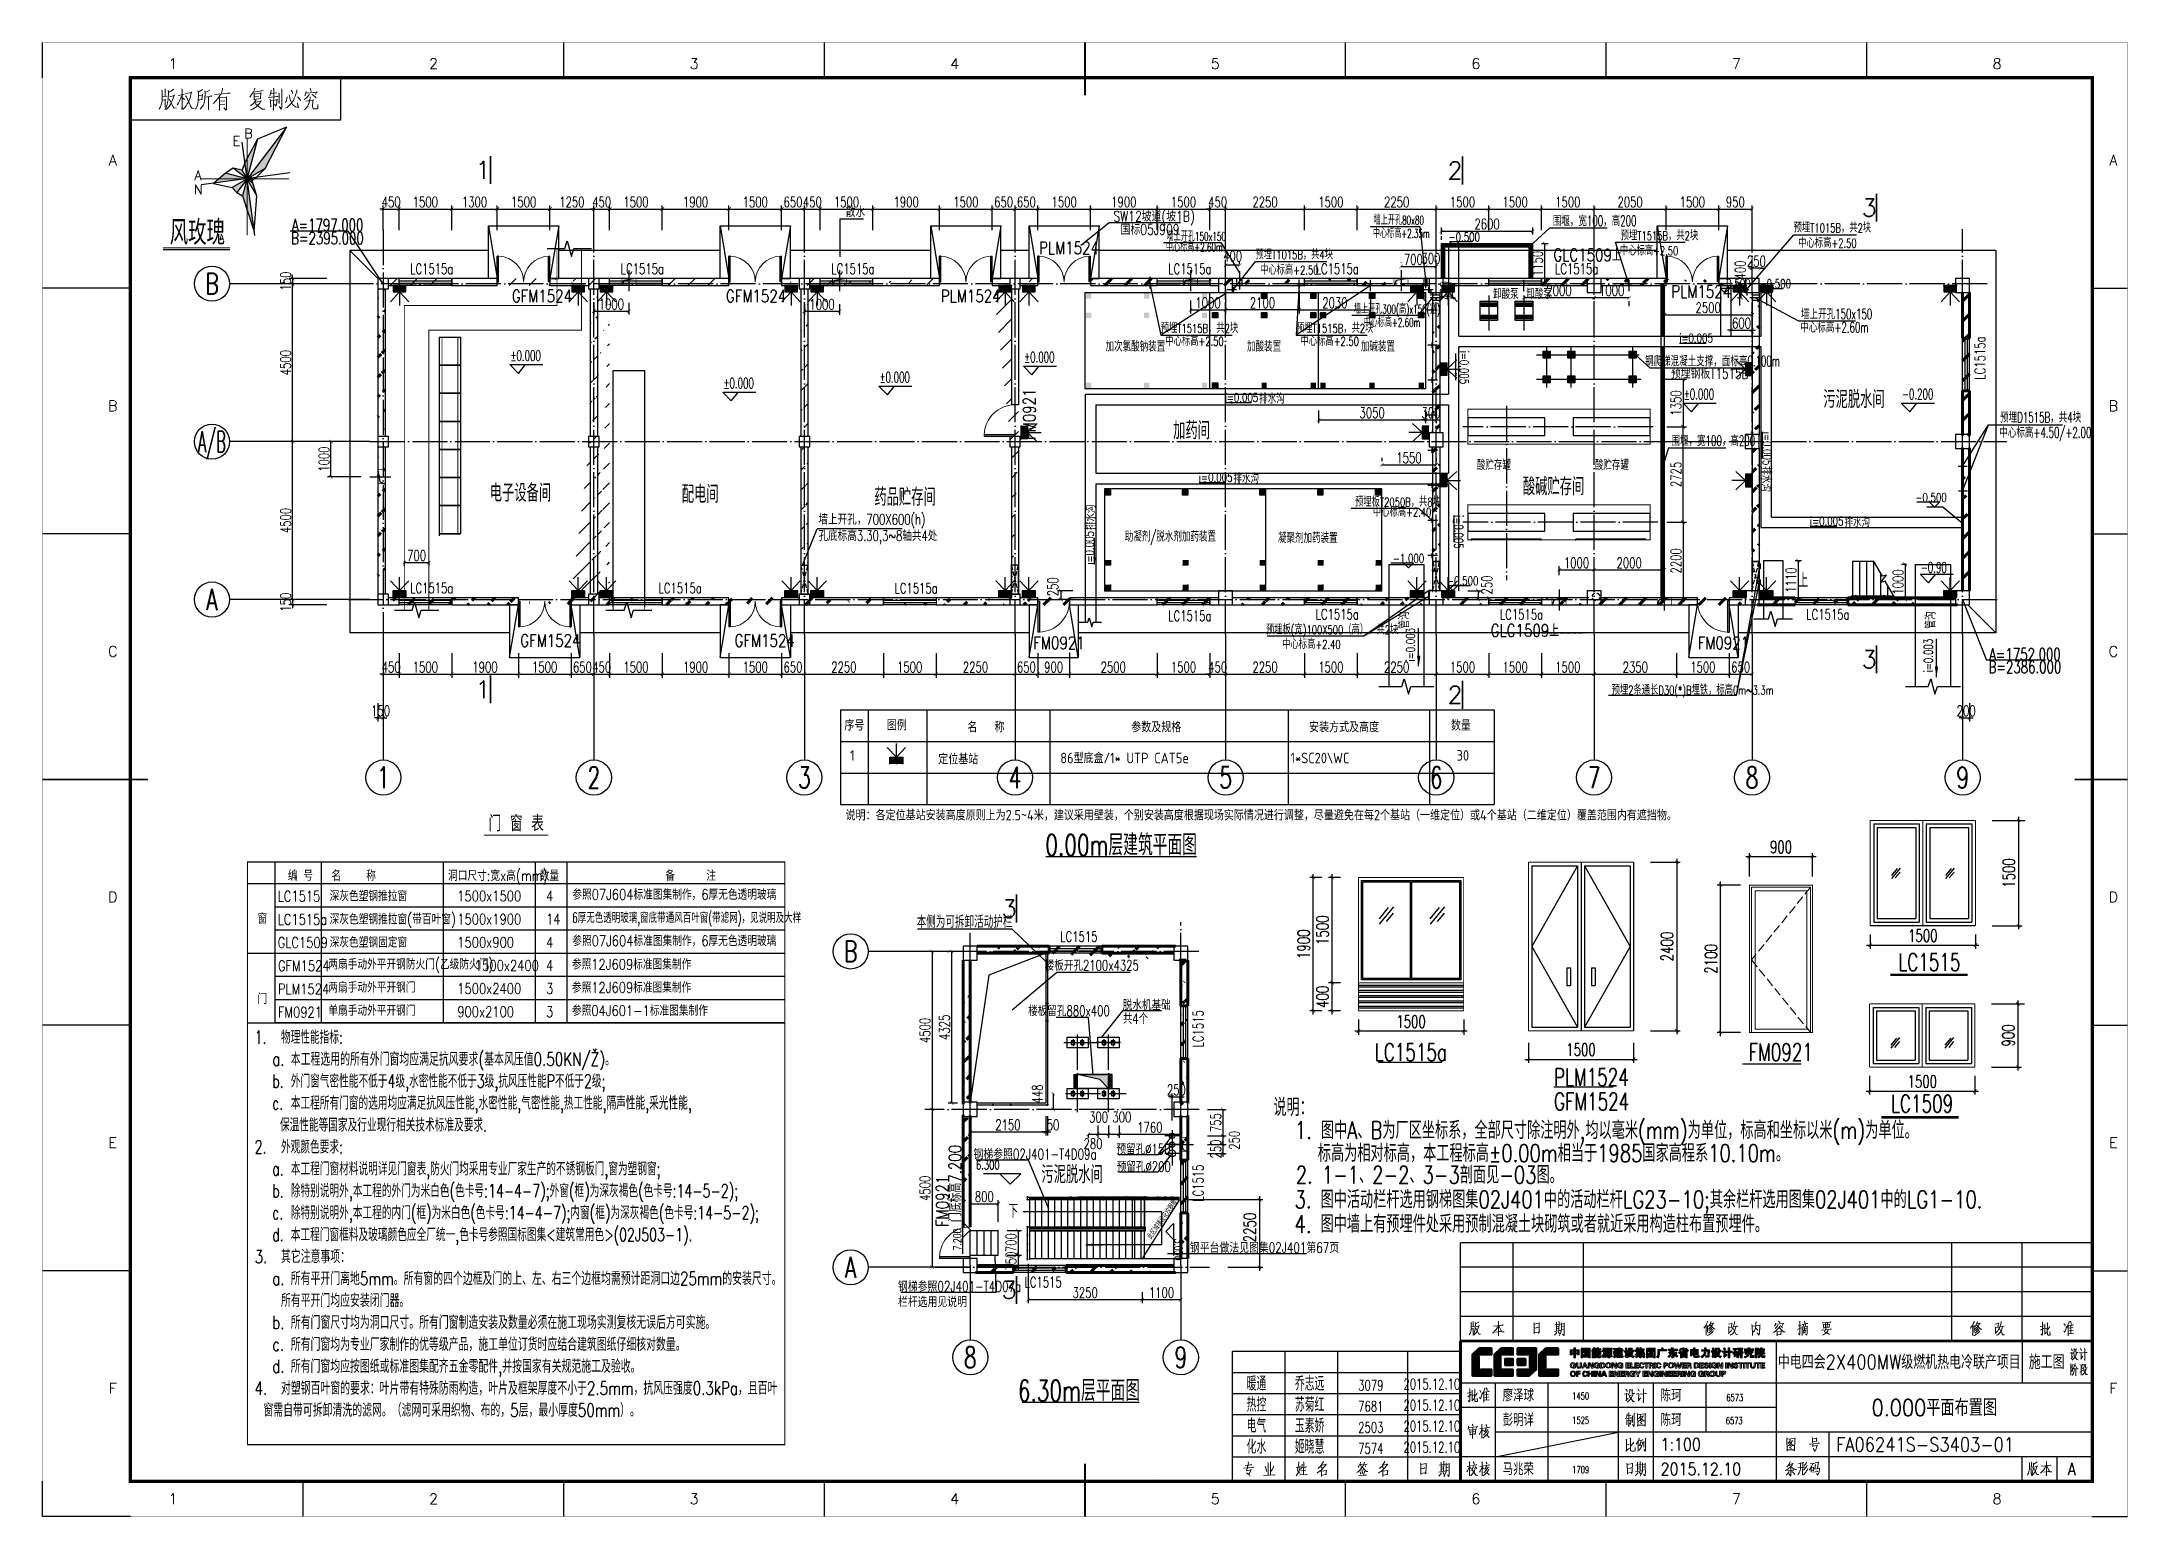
# Model space of a CAD drawing. Header units: millimetres. Extents: x 5779402 to 5838852, y 134142 to 176192.
import ezdxf
from ezdxf.enums import TextEntityAlignment as Align

# ---------------------------------------------------------------- set-up
doc = ezdxf.new("R2010")
doc.units = ezdxf.units.MM
doc.header["$LTSCALE"] = 1000
for name, pattern in [('ACAD_ISO04W100', [30.5, 24, -3, 0.5, -3]), ('CENTER', [2, 1.25, -0.25, 0.25, -0.25]), ('CENTERX2', [4, 2.5, -0.5, 0.5, -0.5]), ('DASH', [0.35, 0.25, -0.1]), ('DASHED', [19.05, 12.7, -6.35]), ('DIVIDE', [1.25, 0.5, -0.25, 0, -0.25, 0, -0.25]), ('DOTE', [2.42, 2, -0.2, 0.02, -0.2])]:
    doc.linetypes.add(name, pattern=pattern)
doc.layers.get('0').update_dxf_attribs({"color": 8})
doc.layers.get('DEFPOINTS').update_dxf_attribs({"color": 8})
for name, color, linetype in [('-人员定位', 6, 'Continuous'), ('-人员定位标注', 4, 'Continuous'), ('04-墙体WALL', 8, 'Continuous'), ('3T_WOOD', 8, 'Continuous'), ('AXIS_NUM', 8, 'Continuous'), ('bg', 8, 'Continuous'), ('CENTER_2', 8, 'CENTER'), ('COLUMN', 8, 'Continuous'), ('CON2', 8, 'Continuous'), ('DIM', 8, 'Continuous'), ('DIM_ELEV', 8, 'Continuous'), ('DIM_SYMB', 8, 'Continuous'), ('DOTE', 8, 'DOTE'), ('HATCH', 8, 'Continuous'), ('HQ1', 8, 'Continuous'), ('STAIR', 8, 'Continuous'), ('Steelx', 8, 'DASHED'), ('supertext', 8, 'Continuous'), ('SURFACE', 8, 'Continuous'), ('Text', 8, 'Continuous'), ('THICK', 8, 'Continuous'), ('THIN', 8, 'Continuous'), ('TWT_SYMB', 8, 'Continuous'), ('Version', 8, 'Continuous'), ('WALL_BR', 8, 'Continuous'), ('WIN', 8, 'Continuous'), ('WINDOW', 8, 'Continuous'), ('WINDOW_TEXT', 8, 'Continuous'), ('中心线', 8, 'CENTERX2'), ('图框', 8, 'Continuous'), ('实线层', 8, 'Continuous'), ('文字', 8, 'Continuous'), ('桩编号', 8, 'Continuous'), ('电气提资', 8, 'Continuous'), ('电缆埋管', 8, 'Continuous'), ('细线', 8, 'Continuous')]:
    doc.layers.add(name, color=color, linetype=linetype)
for name, color, linetype, lineweight in [('MC', 8, 'Continuous', 18), ('WALL', 8, 'Continuous', 60), ('坐标', 8, 'Continuous', 0)]:
    doc.layers.add(name, color=color, linetype=linetype, lineweight=lineweight)
doc.styles.add('-GBCBIGGBENOR', font='gbenor.shx', dxfattribs={"width": 0.7, "bigfont": 'gbcbig.shx'})
doc.styles.add('-宋体', font='geditxt.shx', dxfattribs={"bigfont": 'hztxt1.shx'})
doc.styles.add('_SIMPLEX', font='geditxt.shx', dxfattribs={"width": 0.8, "bigfont": 'hztxt1.shx'})
doc.styles.add('_TCH_WINDOW', font='SIMPLEX', dxfattribs={"bigfont": 'GBCBIG'})
doc.styles.add('GEDITXT', font='geditxt.shx', dxfattribs={"width": 0.72, "height": 400, "bigfont": 'hztxt1.shx'})
doc.styles.add('huangwh-引出标示', font='geditxt.shx', dxfattribs={"width": 0.78, "bigfont": 'hztxt1.shx'})
doc.styles.add('HZ', font='geditxt.shx', dxfattribs={"width": 0.7, "bigfont": 'hztxt1.shx'})
doc.styles.add('HZ1', font='geditxt.shx', dxfattribs={"width": 0.75, "bigfont": 'hztxt1.shx'})
doc.styles.get("Standard").update_dxf_attribs({"font": 'geditxt.shx', "width": 0.7, "bigfont": 'hztxt1.shx'})
doc.styles.add('STYLE1', font='geditxt.shx', dxfattribs={"width": 0.7, "bigfont": 'hztxt1.shx'})
doc.styles.add('TK', font='geditxt.shx', dxfattribs={"width": 0.7, "bigfont": 'hztxt1.shx'})
doc.styles.add('TSSD_Axis', font='geditxt.shx', dxfattribs={"width": 0.7, "bigfont": 'hztxt1.shx'})
doc.styles.add('TSSD_Dimension', font='geditxt.shx', dxfattribs={"width": 0.7, "bigfont": 'hztxt1.shx'})
doc.styles.add('TSSD_Label', font='geditxt.shx', dxfattribs={"width": 0.7, "bigfont": 'hztxt1.shx'})
doc.styles.add('TSSD_Norm', font='geditxt.shx', dxfattribs={"bigfont": 'hztxt1.shx'})
doc.styles.add('TSSD_Rein', font='geditxt.shx', dxfattribs={"width": 0.7, "bigfont": 'hztxt1.shx'})
doc.styles.add('黑体', font='geditxt.shx', dxfattribs={"bigfont": 'hztxt1.shx'})
doc.dimstyles.new('normal', dxfattribs={"dimtxt": 3, "dimasz": 2.5, "dimexe": 0.5, "dimexo": 0.5, "dimtad": 1, "dimdec": 0, "dimdsep": 46, "dimtxsty": 'STYLE1', "dimcen": 2.5, "dimclrd": 7, "dimclre": 7, "dimclrt": 7, "dimadec": 0, "dimazin": 0, "dimtfac": 1, "dimtdec": 0, "dimtofl": 0, "dimtmove": 0, "dimatfit": 2, "dimfxl": 0, "dimtolj": 1, "dimtzin": 0, "dimarcsym": 0})
doc.dimstyles.new('TSSD_100_100$0', dxfattribs={"dimtxt": 300, "dimasz": 100, "dimexe": 100, "dimexo": 250, "dimgap": 50, "dimtad": 1, "dimdec": 0, "dimzin": 0, "dimdsep": 46, "dimtxsty": 'TSSD_Rein', "dimblk": 'ARCHTICK', "dimcen": 0, "dimclrt": 7, "dimadec": 0, "dimazin": 0, "dimtfac": 1, "dimtdec": 0, "dimtix": 1, "dimtmove": 2, "dimatfit": 3, "dimldrblk": '_TSDBK', "dimfxl": 0, "dimtvp": 0.7, "dimtolj": 1, "dimtzin": 0, "dimarcsym": 0})
doc.dimstyles.new('TSSD_50_100', dxfattribs={"dimtxt": 350, "dimasz": 100, "dimexe": 100, "dimexo": 250, "dimgap": 100, "dimtad": 1, "dimdec": 0, "dimlfac": 0.5, "dimzin": 0, "dimdsep": 46, "dimtxsty": 'TSSD_Dimension', "dimblk": 'ARCHTICK', "dimblk1": 'ARCHTICK', "dimblk2": 'ARCHTICK', "dimcen": 0, "dimdle": 100, "dimclrt": 7, "dimadec": 0, "dimazin": 0, "dimtfac": 1, "dimtdec": 0, "dimtix": 1, "dimtmove": 2, "dimatfit": 3, "dimfxl": 0, "dimtolj": 1, "dimtzin": 0, "dimarcsym": 0})
pattern_1 = [(45, (-140122.788, -46745.587), (-20.20557627, 20.20557627), []), (45, (-140109.317, -46745.587), (-20.20557627, 20.20557627), [])]
pattern_2 = [(45, (0, 3.13), (-282.842712, 282.842712), [])]
pattern_3 = [(45, (0, 0), (-282.842712, 282.842712), [])]
pattern_4 = [(45, (22275.93, 19031.1), (-282.842712, 282.842712), [])]
pattern_5 = [(45, (-140122.788, -46745.587), (-11.22532015, 11.22532015), [])]

msp = doc.modelspace()

# ---------------------------------------------------------------- texts
at = {"layer": '-人员定位标注', "style": '-GBCBIGGBENOR'}
for s, p in [('序号', (5802271.4, 156560.6)), ('图例', (5803480.3, 156566.9)), ('名   称', (5805775.7, 156511.2)), ('参数及规格', (5810445, 156511.2)), ('安装方式及高度', (5815511, 156511.2)), ('数量', (5819551.2, 156560.6)), ('1', (5802436.1, 155702.6)), ('定位基站', (5804947.5, 155599.6)), ('86型底盒/1* UTP CAT5e', (5808424.3, 155629)), ('1*SC20\\WC', (5814984.8, 155629.4)), ('30', (5819715.9, 155702.6)), ('说明：各定位基站安装高度原则上为2.5~4米，建议采用壁装，个别安装高度根据现场实际情况进行调整，尽量避免在每2个基站（一维定位）或4个基站（二维定位）覆盖范围内有遮挡物。', (5802306.8, 154000.5))]:
    msp.add_text(s, height=300, dxfattribs=at).set_placement(p)
for s, style, width, p in [('围堰，宽100，高200', 'GEDITXT', 0.6, (5822456.3, 170938.4)), ('卸酸泵', 'GEDITXT', 0.6, (5820753, 168857.5)), ('卸酸泵', 'GEDITXT', 0.6, (5821697.9, 168857.5)), ('墙上开孔150x150', 'GEDITXT', 0.6, (5829529.6, 168282.2)), ('加次氯酸钠装置', 'GEDITXT', 0.6, (5809712.3, 167360.4)), ('加酸装置', 'GEDITXT', 0.6, (5813743.1, 167360.4)), ('加碱装置', 'GEDITXT', 0.6, (5816988, 167360.4)), ('中心标高+2.60m', 'GEDITXT', 0.6, (5829507, 167904.4)), ('%%P0.000', 'HZ', 0.6, (5792759.7, 167096.8)), ('%%P0.000', 'HZ', 0.6, (5807394.3, 167052)), ('钢爬梯混凝土支撑，面标高0.100m', 'GEDITXT', 0.6, (5825084.7, 166941)), ('%%P0.000', 'HZ', 0.6, (5798827.9, 166310.5)), ('%%P0.000', 'HZ', 0.6, (5803274.8, 166480.4)), ('预埋钢板T1515B', 'GEDITXT', 0.72, (5825821.6, 166587.8)), ('%%P0.000', 'HZ', 0.6, (5826189, 165996.8)), ('-0.200', 'HZ', 0.6, (5832404, 165996.8)), ('预埋D1515B，共4块', 'GEDITXT', 0.6, (5835200.9, 165337.2)), ('围堰，宽100，高200', 'GEDITXT', 0.6, (5825837.2, 164671.4)), ('中心标高+4.50/+2.00', 'GEDITXT', 0.6, (5835178.8, 164906.3)), ('酸贮存罐', 'GEDITXT', 0.6, (5820288.7, 163983.6)), ('酸贮存罐', 'GEDITXT', 0.6, (5823650.5, 163983.6)), ('助凝剂/脱水剂加药装置', 'GEDITXT', 0.6, (5810261.3, 161945.9)), ('凝聚剂加药装置', 'GEDITXT', 0.6, (5814624.1, 161905.4)), ('-0.90', 'HZ', 0.6, (5832940.9, 161060.9)), ('脱水机基础', 'HZ', 0.7, (5810203.7, 148590.1)), ('共4个', 'HZ', 0.7, (5810203.7, 148201)), ('预留孔%%C150', 'HZ', 0.7, (5810022.7, 144483.2)), ('预留孔%%C200', 'HZ', 0.7, (5810031.4, 143983.2))]:
    msp.add_text(s, height=300, dxfattribs=dict(style=style, width=width)).set_placement(p)
at = {"linetype": 'Continuous', "style": 'HZ', "width": 0.7}
for s, p in [('预埋T1515B，共2块', (5811283.9, 167897.1)), ('中心标高+2.50', (5811414.5, 167528.5)), ('预埋T1515B，共2块', (5815136.3, 167897.1)), ('中心标高+2.50', (5815266.8, 167528.5)), ('预埋板(宽)100X500（高），共2块', (5814282.2, 159306.6)), ('中心标高+2.40', (5814745.4, 158890.2)), ('预埋2条通长D30(*)B埋铁，标高0m~3.3m', (5824132.6, 157586.5))]:
    msp.add_text(s, height=250, dxfattribs=at).set_placement(p)
at = {"width": 0.7}
msp.add_text('酸碱贮存间', height=500, dxfattribs=at).set_placement((5821602.9, 163267.3))
at = {"ltscale": 3, "width": 0.7}
for s, p in [('墙上开孔，700X600(h)', (5801533.5, 162431.6)), ('孔底标高3.30,3~8轴共4处', (5801533.5, 161964.2))]:
    msp.add_text(s, height=300, dxfattribs=at).set_placement(p)
at = {"style": 'HZ', "width": 0.7}
for s, p in [('楼板开孔2100x4325', (5809320.4, 149719.9)), ('楼板留孔880x400', (5808670.5, 148422.7))]:
    msp.add_text(s, height=300, dxfattribs=at).set_placement(p, align=Align.CENTER)
at = {"color": 3, "width": 0.7}
for s, p in [('1450', (5823011.6, 137494.3)), ('6573', (5827401, 137450.3)), ('1525', (5823011.6, 136806.3)), ('6573', (5827384.6, 136793.7)), ('1709', (5823011.6, 135400.6))]:
    msp.add_text(s, height=200, dxfattribs=at).set_placement(p)
at = {"insert": (5785468.8, 148009.4), "char_height": 375, "width": 15071.51, "attachment_point": 1}
msp.add_mtext('\\pi-250,l250,t750,3750;1.^I物理性能指标:\\P\\pl750,t1030;{\\H0.9999x;\\W0.75;\\C6;a.^I本工程选用的所有外门窗均应满足抗风要求(基本风压值0.50KN/Ž)。}\\Pb.^I外门窗气密性能不低于4级,水密性能不低于3级,抗风压性能P不低于2级;\\Pc.^I本工程所有门窗的选用均应满足抗风压性能,水密性能,气密性能,热工性能,隔声性能,采光性能,\\P\\pi0,l0,tz;    保温性能等国家及行业现行相关技术标准及要求.\\P\\pi-250,l250,t750,3750;2.^I外观颜色要求:\\P\\pl750,t1030;a.^I本工程门窗材料说明详见门窗表,防火门均采用专业厂家生产的不锈钢板门,窗为塑钢窗;\\Pb.^I除特别说明外,本工程的外门为米白色(色卡号:14-4-7);外窗(框)为深灰褐色(色卡号:14-5-2);\\Pc.^I除特别说明外,本工程的内门(框)为米白色(色卡号:14-4-7);内窗(框)为深灰褐色(色卡号:14-5-2);\\Pd.^I本工程门窗框料及玻璃颜色应全厂统一,色卡号参照国标图集<建筑常用色>(02J503-1).\\P\\pl250,t750,3750;{\\W0.75;\\C6;3.^I其它注意事项：\\P\\pl750,t1030;a.^I所有平开门离地5mm。所有窗的四个边框及门的上、左、右三个边框均需预计距洞口边25mm的安装尺寸。所有平开门均应安装闭门器。\\Pb.^I所有门窗尺寸均为洞口尺寸。所有门窗制造安装及数量必须在施工现场实测复核无误后方可实施。\\P\\H0.9999x;c.^I所有门窗均为专业厂家制作的优等级产品，施工单位订货时应结合建筑图纸仔细核对数量。\\Pd.^I所有门窗均应按图纸或标准图集配齐五金零配件,并按国家有关规范施工及验收。\\P\\pl250,t750,3750;4.^I对塑钢百叶窗的要求：叶片带有特殊防雨构造，叶片及框架厚度不小于2.5mm，抗风压强度0.3kPa，且百叶窗需自带可拆卸清洗的滤网。（滤网可采用织物、布的，5层，最小厚度50mm）。}', dxfattribs=at)
at = {"layer": '3T_WOOD'}
for s, style, width, p in [('墙上开孔80x80', 'GEDITXT', 0.6, (5817352.3, 170979.1)), ('墙上开孔150x150', 'GEDITXT', 0.6, (5811451.9, 170517.2)), ('中心标高+2.35m', 'GEDITXT', 0.6, (5817329.7, 170601.3)), ('-0.500', 'GEDITXT', 0.72, (5819486.8, 170501.9)), ('预埋T1515B，共2块', 'HZ', 0.7, (5824389.4, 170536.9)), ('预埋T1015B，共2块', 'HZ', 0.7, (5829317.6, 170759)), ('中心标高+2.60m', 'GEDITXT', 0.6, (5811432.2, 170209.1)), ('预埋T1015B，共4块', 'HZ', 0.7, (5813985, 169995)), ('中心标高+2.50', 'HZ', 0.7, (5824367.3, 170106)), ('中心标高+2.50', 'HZ', 0.7, (5829448.2, 170322.7)), ('中心标高+2.50', 'HZ', 0.7, (5814115.5, 169558.7)), ('-0.500', 'GEDITXT', 0.72, (5827197, 169179.6)), ('-0.500', 'GEDITXT', 0.72, (5828348.9, 169171.1)), ('墙上开孔300(高)x150(宽)', 'GEDITXT', 0.6, (5816790.4, 168444.5)), ('中心标高+2.60m', 'GEDITXT', 0.6, (5817062.7, 168066.7)), ('i=0.005', 'GEDITXT', 0.72, (5826060.2, 167621.7)), ('i=0.005', 'GEDITXT', 0.72, (5813106.9, 165928.9)), ('排水沟', 'GEDITXT', 0.72, (5814090.5, 165882.8)), ('i=0.005', 'GEDITXT', 0.72, (5812372, 163650.9)), ('排水沟', 'GEDITXT', 0.72, (5813355.7, 163604.8)), ('预埋板T2050B，共8块', 'HZ', 0.7, (5816823.1, 162948.3)), ('中心标高+2.40', 'HZ', 0.7, (5817330.1, 162657.3)), ('i=0.005', 'GEDITXT', 0.72, (5829781.5, 162402.5)), ('排水沟', 'GEDITXT', 0.72, (5830765.1, 162356.4)), ('-1.000', 'GEDITXT', 0.72, (5817897.5, 161343.2)), ('-0.500', 'GEDITXT', 0.72, (5819442.6, 160703.8))]:
    msp.add_text(s, height=250, dxfattribs=dict(at, style=style, width=width)).set_placement(p)
at = {"layer": '3T_WOOD', "style": 'GEDITXT'}
for s, rotation, width, p in [('i=0.005', 270, 0.72, (5819807.7, 167389.7)), ('i=0.005', 270, 0.72, (5828438.8, 165075)), ('排水沟', 270, 0.72, (5828392.7, 164091.4)), ('排水沟', 90, 0.72, (5809426.5, 162272.6)), ('i=0.005', 270, 0.72, (5819649.8, 162700)), ('i=0.005', 90, 0.72, (5809380.4, 161289)), ('管沟', 90, 0.75, (5818356.5, 159459.7)), ('i=0.003', 90, 0.72, (5818526, 158529.5)), ('管沟', 90, 0.75, (5833356.5, 159459.7)), ('i=0.003', 90, 0.72, (5833280.9, 158220))]:
    msp.add_text(s, height=250, rotation=rotation, dxfattribs=dict(at, width=width)).set_placement(p)
at = {"layer": '3T_WOOD', "width": 0.7}
for s, height, p in [('污泥脱水间', 500, (5830160.6, 165750.1)), ('加药间', 500, (5811638.2, 164861)), ('电子设备间', 500, (5792166.8, 163085.4)), ('配电间', 500, (5797639.3, 163048.7)), ('药品贮存间', 500, (5803124.3, 162965)), ('上', 400, (5829454.3, 160642.6))]:
    msp.add_text(s, height=height, dxfattribs=at).set_placement(p)
at = {"layer": '3T_WOOD', "color": 0, "width": 0.7}
for s, height, p in [('污泥脱水间', 500, (5807884.7, 143661.9)), ('下', 400, (5806943, 142667.5))]:
    msp.add_text(s, height=height, dxfattribs=at).set_placement(p)
at = {"layer": 'bg', "style": 'GEDITXT', "width": 0.72}
msp.add_text('-0.500', height=250, dxfattribs=at).set_placement((5832786.6, 163080))
at = {"layer": 'DIM', "color": 7, "style": 'HZ1', "width": 0.72}
for s, p in [('钢梯参照02J401-T4D09a', (5805949.4, 144338.1)), ('钢平台做法见图集02J401第67页', (5812116, 141674.2)), ('钢梯参照02J401-T4D07a', (5803799.2, 140569.9)), ('栏杆选用见说明', (5803799.2, 140130.9))]:
    msp.add_text(s, height=300, dxfattribs=at).set_placement(p)
for s, height, rotation, p in [('此区域铺设花纹钢板', 150, 54.607287, (5811016.6, 142055.4)), ('7.200', 225, 90, (5805602.5, 141746)), ('3.050', 225, 270, (5811678.1, 142085.7))]:
    msp.add_text(s, height=height, rotation=rotation, dxfattribs=at).set_placement(p)
at = {"layer": 'supertext', "lineweight": 5, "style": 'HZ', "width": 0.75}
for s, p in [('SW12坡道(坡1B)', (5809934.7, 171066.6)), ('国标05J909', (5810139.7, 170689.1))]:
    msp.add_text(s, height=300, dxfattribs=at).set_placement(p)
at = {"layer": 'Text'}
for s, height, style, width, p in [('散水', 300, 'TSSD_Norm', 0.8, (5802310.8, 171196.6)), ('风玫瑰', 700, 'HZ', 0.75, (5783048.3, 170404)), ('PLM1524', 350, 'TSSD_Norm', 0.8, (5807819.1, 170142)), ('GLC1509上', 350, 'TSSD_Norm', 0.8, (5822472.1, 169940)), ('GFM1524', 350, 'TSSD_Norm', 0.8, (5792795.4, 168768.9)), ('GFM1524', 350, 'TSSD_Norm', 0.8, (5798896.9, 168768.9)), ('PLM1524', 350, 'TSSD_Norm', 0.8, (5805018.8, 168768.9)), ('PLM1524', 350, 'TSSD_Norm', 0.8, (5825831.8, 168898)), ('GLC1509上', 350, 'TSSD_Norm', 0.8, (5820687, 159239)), ('GFM1524', 350, 'TSSD_Norm', 0.8, (5793036.1, 158952.1)), ('GFM1524', 350, 'TSSD_Norm', 0.8, (5799142.3, 158952.1)), ('FM0921', 350, 'TSSD_Norm', 0.8, (5807653.1, 158885.2)), ('FM0921', 350, 'TSSD_Norm', 0.8, (5826584.8, 158885.2)), ('本侧为可拆卸活动护栏', 350, 'huangwh-引出标示', 0.78, (5804330.5, 150938.7)), ('LC1515', 500, 'TSSD_Rein', 0.7, (5832300.3, 149709.9)), ('FM0921', 500, 'TSSD_Rein', 0.7, (5828037.7, 147146.8)), ('PLM1524', 500, 'TSSD_Rein', 0.7, (5822490, 146435.3)), ('GFM1524', 500, 'TSSD_Rein', 0.7, (5822490, 145740.1)), ('LC1509', 500, 'TSSD_Rein', 0.7, (5832093, 145677.1))]:
    msp.add_text(s, height=height, dxfattribs=dict(at, style=style, width=width)).set_placement(p)
at = {"layer": 'Text', "style": 'TSSD_Norm', "width": 0.8}
for s, p in [('FM0921', (5807713.3, 164845.5)), ('门底标高7.200', (5805601.6, 142553.3)), ('FM0921', (5805238.9, 142414.9))]:
    msp.add_text(s, height=350, rotation=90, dxfattribs=at).set_placement(p)
at = {"layer": 'Text', "width": 0.7}
for s, height, style, p in [('0.00m层建筑平面图', 600, 'TSSD_Rein', (5810156.5, 153002.3)), ('LC1515a', 500, 'TSSD_Rein', (5818412.7, 147146)), ('6.30m层平面图', 600, 'TSSD_Rein', (5808954.7, 137452.5)), ('暖通', 400, 'HZ', (5814013.3, 137752.6)), ('乔志远', 400, 'HZ', (5815527.2, 137752.6)), ('3079', 300, 'HZ', (5817271.9, 137752.6)), ('2015.12.10', 300, 'HZ', (5819011, 137787.7)), ('热控', 400, 'HZ', (5814013.3, 137152.6)), ('苏菊红', 400, 'HZ', (5815527.2, 137152.6)), ('7681', 300, 'HZ', (5817271.9, 137152.6)), ('2015.12.10', 300, 'HZ', (5819011, 137187.7)), ('电气', 400, 'HZ', (5814013.3, 136552.6)), ('玉素娇', 400, 'HZ', (5815527.2, 136552.6)), ('2503', 300, 'HZ', (5817271.9, 136552.6)), ('2015.12.10', 300, 'HZ', (5819011, 136587.7)), ('化水', 400, 'HZ', (5814013.3, 135952.6)), ('姬晓慧', 400, 'HZ', (5815527.2, 135952.6)), ('7574', 300, 'HZ', (5817271.9, 135952.6)), ('2015.12.10', 300, 'HZ', (5819011, 135987.7))]:
    msp.add_text(s, height=height, dxfattribs=dict(at, style=style)).set_placement(p, align=Align.CENTER)
at = {"layer": 'Text', "ltscale": 99, "style": 'TSSD_Rein', "width": 0.75}
for s, p in [('说明：', (5814493.2, 145577.2)), ('   2. 1-1、2-2、3-3剖面见-03图。', (5814296.6, 143650.9)), ('3. 图中活动栏杆选用钢梯图集02J401中的活动栏杆LG23-10;其余栏杆选用图集02J401中的LG1-10.', (5815098.8, 142948.2)), ('4. 图中墙上有预埋件处采用预制混凝土块砌筑或者就近采用构造柱布置预埋件。', (5815098.8, 142252.4))]:
    msp.add_text(s, height=500, dxfattribs=at).set_placement(p)
for s, p in [('1. 图中A、B为厂区坐标系，全部尺寸除注明外,均以毫米(mm)为单位，标高和坐标以米(m)为单位。', (5815108.3, 145173.3)), ('标高为相对标高，本工程标高%%P0.00m相当于1985国家高程系10.10m。', (5815761.5, 144519.5))]:
    msp.add_text(s, height=500, dxfattribs=at).set_placement(p, align=Align.MIDDLE_LEFT)
at = {"layer": 'THICK', "style": 'TSSD_Label'}
for s, p in [('1', (5791760.9, 172287.4)), ('2', (5819457.1, 172271.6)), ('3', (5831256.2, 171213.8)), ('3', (5831256.2, 158343.6)), ('1', (5791760.9, 157483.2)), ('2', (5819457.1, 157328.8)), ('3', (5806752.7, 151241.5)), ('3', (5806752.7, 140371.9))]:
    msp.add_text(s, height=500, dxfattribs=at).set_placement(p)
at = {"layer": 'THIN', "style": 'TSSD_Label', "width": 0.7}
msp.add_text('6.300', height=250, dxfattribs=at).set_placement((5806696.7, 143981.5), align=Align.BOTTOM_RIGHT)
at = {"layer": '图框', "style": '黑体'}
for s, p in [('B', (5785169.7, 173443.4)), ('E', (5784837.5, 173228.4)), ('A', (5783752.6, 172248.6)), ('N', (5783739.5, 171844.1))]:
    msp.add_text(s, height=270, dxfattribs=at).set_placement(p)
at = {"layer": '文字', "color": 7}
for s, height, style, width, p in [('门 窗 表', 450, '-宋体', 0.8, (5792135.3, 153689.9)), ('编 号', 300, '_SIMPLEX', 0.8, (5786416.5, 152278.4)), ('名    称     ', 300, '_SIMPLEX', 0.8, (5787656.9, 152278.4)), ('洞口尺寸:宽x高(mm)', 300, '_SIMPLEX', 0.8, (5790978.9, 152278.4)), ('数量', 300, '_SIMPLEX', 0.8, (5793590.2, 152278.4)), ('备     注', 300, '_SIMPLEX', 0.8, (5797166.4, 152278.4)), ('LC1515', 300, '_SIMPLEX', 0.8, (5786125.3, 151689.7)), ('深灰色塑钢推拉窗', 300, '_SIMPLEX', 0.8, (5787605.6, 151698)), ('1500x1500', 300, '_SIMPLEX', 0.8, (5791243.6, 151698)), ('4', 300, '_SIMPLEX', 0.8, (5793772.2, 151698)), ('参照07J604标准图集制作，6厚无色透明玻璃', 300, '_SIMPLEX', 0.8, (5794518.7, 151739.9)), ('窗', 300, '_SIMPLEX', 0.8, (5785550.5, 151053.4)), ('LC1515a', 300, '_SIMPLEX', 0.8, (5786125.3, 151029.7)), ('深灰色塑钢推拉窗(带百叶窗)', 300, '_SIMPLEX', 0.8, (5787605.6, 151038)), ('1500x1900', 300, '_SIMPLEX', 0.8, (5791243.6, 151038)), ('14', 300, '_SIMPLEX', 0.8, (5793772.2, 151038)), ('6厚无色透明玻璃,窗底带通风百叶窗(带滤网)，见说明及大样', 300, '_SIMPLEX', 0.6, (5794518.7, 151079.9)), ('GLC1509', 300, '_SIMPLEX', 0.8, (5786125.3, 150369.7)), ('深灰色塑钢固定窗', 300, '_SIMPLEX', 0.8, (5787605.6, 150378)), ('1500x900', 300, '_SIMPLEX', 0.8, (5791243.6, 150378)), ('4', 300, '_SIMPLEX', 0.8, (5793772.2, 150378)), ('参照07J604标准图集制作，6厚无色透明玻璃', 300, '_SIMPLEX', 0.8, (5794518.7, 150419.9)), ('GFM1524', 300, '_SIMPLEX', 0.8, (5786132.6, 149707.1)), ('两扇手动外平开钢防火门(乙级防火门)', 300, '_SIMPLEX', 0.8, (5787569.1, 149754)), ('1500x2400', 300, '_SIMPLEX', 0.8, (5791746.4, 149718.1)), ('4', 300, '_SIMPLEX', 0.8, (5793772.2, 149718.1)), ('参照12J609标准图集制作', 300, '_SIMPLEX', 0.8, (5794509.5, 149751.1)), ('PLM1524', 300, '_SIMPLEX', 0.8, (5786132.6, 149047.1)), ('两扇手动外平开钢门', 300, '_SIMPLEX', 0.8, (5787569.1, 149094)), ('1500x2400', 300, '_SIMPLEX', 0.8, (5791243.6, 149058.1)), ('3', 300, '_SIMPLEX', 0.8, (5793772.2, 149058.1)), ('参照12J609标准图集制作', 300, '_SIMPLEX', 0.8, (5794509.5, 149091.1)), ('门', 300, '_SIMPLEX', 0.8, (5785550.5, 148769.1)), ('FM0921', 300, '_SIMPLEX', 0.8, (5786132.6, 148387.1)), ('单扇手动外平开钢门', 300, '_SIMPLEX', 0.8, (5787569.1, 148434)), ('900x2100', 300, '_SIMPLEX', 0.8, (5791243.6, 148398.1)), ('3', 300, '_SIMPLEX', 0.8, (5793772.2, 148398.1)), ('参照04J601-1标准图集制作', 300, '_SIMPLEX', 0.8, (5794509.5, 148431.1))]:
    msp.add_text(s, height=height, dxfattribs=dict(at, style=style, width=width)).set_placement(p)
at = {"layer": '桩编号', "style": 'HZ', "width": 0.7}
for s, p in [('A=1797.000', (5786530.7, 170793.1)), ('B=2395.000', (5786509.6, 170418.7)), ('A=1752.000', (5834890.2, 158557.1)), ('B=2386.000', (5834875.2, 158197.9))]:
    msp.add_text(s, height=350, dxfattribs=at).set_placement(p)

# ---------------------------------------------------------------- blocks, each defined once
blk = doc.blocks.new('4545')
at = {"layer": '电缆埋管', "linetype": 'DASH', "ltscale": 0.5}
for p, q in [((6065048, 207305), (6065248, 208124)), ((6065048, 208111), (6065248, 207292))]:
    blk.add_line(p, q, dxfattribs=at)
at = {"layer": '电缆埋管', "linetype": 'ByBlock', "ltscale": 0.5, "const_width": 40}
blk.add_lwpolyline([(6065030, 208124), (6065248, 208124), (6065248, 207292), (6065048, 207292), (6065048, 208136)], dxfattribs=at)
blk = doc.blocks.new('D')
at = {"layer": 'WIN'}
for p, q in [((6078499, 232469), (6078499, 231870)), ((6078357, 232179), (6078299, 232035)), ((6078699, 232235), (6078357, 232179))]:
    blk.add_line(p, q, dxfattribs=at)
at = {"layer": 'WIN', "const_width": 20}
blk.add_lwpolyline([(6078299, 232235), (6078699, 232235), (6078699, 232035), (6078299, 232035), (6078299, 232235)], dxfattribs=at)
blk = doc.blocks.new('_ArchTick')
at = {"color": 0, "linetype": 'ByBlock', "const_width": 0.15}
blk.add_lwpolyline([(-0.5, -0.5), (0.5, 0.5)], dxfattribs=at)
blk = doc.blocks.new('*D199')
at = {"layer": 'DEFPOINTS', "color": 0, "transparency": 16777216}
for p in [(5787644, 164796), (5788749, 164796), (5788749, 163796)]:
    blk.add_point(p, dxfattribs=at)
at = {"layer": 'DIM', "color": 0, "lineweight": -2, "transparency": 16777216}
for p, q in [((5788499, 164796), (5787544, 164796)), ((5787644, 163796), (5787644, 164796)), ((5788499, 163796), (5787544, 163796))]:
    blk.add_line(p, q, dxfattribs=at)
at = {"layer": 'DIM', "color": 0, "lineweight": -2, "transparency": 16777216, "xscale": 100, "yscale": 100, "zscale": 100}
for p, rotation in [((5787644, 164796), 90), ((5787644, 163796), 270)]:
    blk.add_blockref('_ArchTick', p, dxfattribs=dict(at, rotation=rotation))
at = {"layer": 'DIM', "color": 7, "transparency": 16777216, "insert": (5787444, 164296), "char_height": 300, "attachment_point": 5, "rotation": 90, "style": 'TSSD_Rein'}
blk.add_mtext('\\A1;1000', dxfattribs=at)
blk = doc.blocks.new('_TSDBK')
blk.add_line((-1, 0), (0, 0))
blk.add_lwpolyline([(-0.7, -0.7, 0.5, 0.5, 0), (0.7, 0.7, 0.5, 0.5, 0)], format="xyseb")
blk = doc.blocks.new('*D200')
at = {"layer": 'DEFPOINTS', "color": 0, "transparency": 16777216}
for p in [(5825633, 161143), (5823633, 160739), (5825633, 160739)]:
    blk.add_point(p, dxfattribs=at)
at = {"layer": 'DIM', "color": 0, "lineweight": -2, "transparency": 16777216}
for p, q in [((5823633, 160989), (5823633, 161243)), ((5823633, 161143), (5825633, 161143)), ((5825633, 160989), (5825633, 161243))]:
    blk.add_line(p, q, dxfattribs=at)
at = {"layer": 'DIM', "color": 0, "lineweight": -2, "transparency": 16777216, "xscale": 100, "yscale": 100, "zscale": 100, "rotation": 180}
blk.add_blockref('_ArchTick', (5823633, 161143), dxfattribs=at)
at = {"layer": 'DIM', "color": 0, "lineweight": -2, "transparency": 16777216, "xscale": 100, "yscale": 100, "zscale": 100}
blk.add_blockref('_ArchTick', (5825633, 161143), dxfattribs=at)
at = {"layer": 'DIM', "color": 7, "transparency": 16777216, "insert": (5824633, 161343), "char_height": 300, "attachment_point": 5, "style": 'TSSD_Rein'}
blk.add_mtext('\\A1;2000', dxfattribs=at)
blk = doc.blocks.new('*D201')
at = {"layer": 'DEFPOINTS', "color": 0, "transparency": 16777216}
for p in [(5823633, 161143), (5822633, 160739), (5823633, 160739)]:
    blk.add_point(p, dxfattribs=at)
at = {"layer": 'DIM', "color": 0, "lineweight": -2, "transparency": 16777216}
for p, q in [((5822633, 160989), (5822633, 161243)), ((5822633, 161143), (5823633, 161143)), ((5823633, 160989), (5823633, 161243))]:
    blk.add_line(p, q, dxfattribs=at)
at = {"layer": 'DIM', "color": 0, "lineweight": -2, "transparency": 16777216, "xscale": 100, "yscale": 100, "zscale": 100, "rotation": 180}
blk.add_blockref('_ArchTick', (5822633, 161143), dxfattribs=at)
at = {"layer": 'DIM', "color": 0, "lineweight": -2, "transparency": 16777216, "xscale": 100, "yscale": 100, "zscale": 100}
blk.add_blockref('_ArchTick', (5823633, 161143), dxfattribs=at)
at = {"layer": 'DIM', "color": 7, "transparency": 16777216, "insert": (5823133, 161343), "char_height": 300, "attachment_point": 5, "style": 'TSSD_Rein'}
blk.add_mtext('\\A1;1000', dxfattribs=at)
blk = doc.blocks.new('*D202')
at = {"layer": 'DEFPOINTS', "color": 0, "transparency": 16777216}
for p in [(5801133, 168967), (5802133, 168967), (5802133, 168510)]:
    blk.add_point(p, dxfattribs=at)
at = {"layer": 'DIM', "color": 0, "lineweight": -2, "transparency": 16777216}
for p, q in [((5801133, 168717), (5801133, 168410)), ((5801133, 168510), (5802133, 168510)), ((5802133, 168717), (5802133, 168410))]:
    blk.add_line(p, q, dxfattribs=at)
at = {"layer": 'DIM', "color": 0, "lineweight": -2, "transparency": 16777216, "xscale": 100, "yscale": 100, "zscale": 100, "rotation": 180}
blk.add_blockref('_ArchTick', (5801133, 168510), dxfattribs=at)
at = {"layer": 'DIM', "color": 0, "lineweight": -2, "transparency": 16777216, "xscale": 100, "yscale": 100, "zscale": 100}
blk.add_blockref('_ArchTick', (5802133, 168510), dxfattribs=at)
at = {"layer": 'DIM', "color": 7, "transparency": 16777216, "insert": (5801633, 168710), "char_height": 300, "attachment_point": 5, "style": 'TSSD_Rein'}
blk.add_mtext('\\A1;1000', dxfattribs=at)
blk = doc.blocks.new('*D203')
at = {"layer": 'DEFPOINTS', "color": 0, "transparency": 16777216}
for p in [(5795133, 169000), (5796133, 169000), (5796133, 168514)]:
    blk.add_point(p, dxfattribs=at)
at = {"layer": 'DIM', "color": 0, "lineweight": -2, "transparency": 16777216}
for p, q in [((5795133, 168750), (5795133, 168414)), ((5795133, 168514), (5796133, 168514)), ((5796133, 168750), (5796133, 168414))]:
    blk.add_line(p, q, dxfattribs=at)
at = {"layer": 'DIM', "color": 0, "lineweight": -2, "transparency": 16777216, "xscale": 100, "yscale": 100, "zscale": 100, "rotation": 180}
blk.add_blockref('_ArchTick', (5795133, 168514), dxfattribs=at)
at = {"layer": 'DIM', "color": 0, "lineweight": -2, "transparency": 16777216, "xscale": 100, "yscale": 100, "zscale": 100}
blk.add_blockref('_ArchTick', (5796133, 168514), dxfattribs=at)
at = {"layer": 'DIM', "color": 7, "transparency": 16777216, "insert": (5795633, 168714), "char_height": 300, "attachment_point": 5, "style": 'TSSD_Rein'}
blk.add_mtext('\\A1;1000', dxfattribs=at)
blk = doc.blocks.new('*D204')
at = {"layer": 'DEFPOINTS', "color": 0, "transparency": 16777216}
for p in [(5818133, 169646), (5818833, 169787), (5818833, 169646)]:
    blk.add_point(p, dxfattribs=at)
at = {"layer": 'DIM', "color": 0, "lineweight": -2, "transparency": 16777216}
for p, q in [((5818133, 169896), (5818133, 169887)), ((5818133, 169787), (5818833, 169787)), ((5818833, 169896), (5818833, 169887))]:
    blk.add_line(p, q, dxfattribs=at)
at = {"layer": 'DIM', "color": 0, "lineweight": -2, "transparency": 16777216, "xscale": 100, "yscale": 100, "zscale": 100, "rotation": 180}
blk.add_blockref('_ArchTick', (5818133, 169787), dxfattribs=at)
at = {"layer": 'DIM', "color": 0, "lineweight": -2, "transparency": 16777216, "xscale": 100, "yscale": 100, "zscale": 100}
blk.add_blockref('_ArchTick', (5818833, 169787), dxfattribs=at)
at = {"layer": 'DIM', "color": 7, "transparency": 16777216, "insert": (5818483, 169987), "char_height": 300, "attachment_point": 5, "style": 'TSSD_Rein'}
blk.add_mtext('\\A1;700', dxfattribs=at)
blk = doc.blocks.new('*D205')
at = {"layer": 'DEFPOINTS', "color": 0, "transparency": 16777216}
for p in [(5812133, 169063), (5813133, 168739), (5813133, 168549)]:
    blk.add_point(p, dxfattribs=at)
at = {"layer": 'DIM', "color": 0, "lineweight": -2, "transparency": 16777216}
for p, q in [((5812133, 168813), (5812133, 168449)), ((5812133, 168549), (5813133, 168549)), ((5813133, 168489), (5813133, 168449))]:
    blk.add_line(p, q, dxfattribs=at)
at = {"layer": 'DIM', "color": 0, "lineweight": -2, "transparency": 16777216, "xscale": 100, "yscale": 100, "zscale": 100, "rotation": 180}
blk.add_blockref('_ArchTick', (5812133, 168549), dxfattribs=at)
at = {"layer": 'DIM', "color": 0, "lineweight": -2, "transparency": 16777216, "xscale": 100, "yscale": 100, "zscale": 100}
blk.add_blockref('_ArchTick', (5813133, 168549), dxfattribs=at)
at = {"layer": 'DIM', "color": 7, "transparency": 16777216, "insert": (5812633, 168749), "char_height": 300, "attachment_point": 5, "style": 'TSSD_Rein'}
blk.add_mtext('\\A1;1000', dxfattribs=at)
blk = doc.blocks.new('*D206')
at = {"layer": 'DEFPOINTS', "color": 0, "transparency": 16777216}
for p in [(5815234, 168909), (5817263, 169162), (5817263, 168549)]:
    blk.add_point(p, dxfattribs=at)
at = {"layer": 'DIM', "color": 0, "lineweight": -2, "transparency": 16777216}
for p, q in [((5817263, 168912), (5817263, 168449)), ((5815234, 168659), (5815234, 168449)), ((5815234, 168549), (5817263, 168549))]:
    blk.add_line(p, q, dxfattribs=at)
at = {"layer": 'DIM', "color": 0, "lineweight": -2, "transparency": 16777216, "xscale": 100, "yscale": 100, "zscale": 100, "rotation": 180}
blk.add_blockref('_ArchTick', (5815234, 168549), dxfattribs=at)
at = {"layer": 'DIM', "color": 0, "lineweight": -2, "transparency": 16777216, "xscale": 100, "yscale": 100, "zscale": 100}
blk.add_blockref('_ArchTick', (5817263, 168549), dxfattribs=at)
at = {"layer": 'DIM', "color": 7, "transparency": 16777216, "insert": (5816248, 168749), "char_height": 300, "attachment_point": 5, "style": 'TSSD_Rein'}
blk.add_mtext('\\A1;2030', dxfattribs=at)
blk = doc.blocks.new('*D207')
at = {"layer": 'DEFPOINTS', "color": 0, "transparency": 16777216}
for p in [(5813133, 169358), (5815234, 169358), (5813133, 168549)]:
    blk.add_point(p, dxfattribs=at)
at = {"layer": 'DIM', "color": 0, "lineweight": -2, "transparency": 16777216}
for p, q in [((5813133, 169108), (5813133, 168449)), ((5815234, 169108), (5815234, 168449)), ((5815234, 168549), (5813133, 168549))]:
    blk.add_line(p, q, dxfattribs=at)
at = {"layer": 'DIM', "color": 0, "lineweight": -2, "transparency": 16777216, "xscale": 100, "yscale": 100, "zscale": 100, "rotation": 180}
blk.add_blockref('_ArchTick', (5813133, 168549), dxfattribs=at)
at = {"layer": 'DIM', "color": 0, "lineweight": -2, "transparency": 16777216, "xscale": 100, "yscale": 100, "zscale": 100}
blk.add_blockref('_ArchTick', (5815234, 168549), dxfattribs=at)
at = {"layer": 'DIM', "color": 7, "transparency": 16777216, "insert": (5814183, 168749), "char_height": 300, "attachment_point": 5, "style": 'TSSD_Rein'}
blk.add_mtext('\\A1;2100', dxfattribs=at)
blk = doc.blocks.new('*D181')
at = {"layer": 'DEFPOINTS', "color": 0, "transparency": 16777216}
for p in [(5811857, 146123), (5811607, 145203), (5811857, 145203)]:
    blk.add_point(p, dxfattribs=at)
at = {"layer": 'DIM', "color": 0, "lineweight": -2, "transparency": 16777216}
for p, q in [((5811607, 146123), (5811507, 146123)), ((5811607, 145453), (5811607, 146223)), ((5811607, 146123), (5811857, 146123)), ((5811857, 145453), (5811857, 146223)), ((5811857, 146123), (5811957, 146123))]:
    blk.add_line(p, q, dxfattribs=at)
at = {"layer": 'DIM', "color": 0, "lineweight": -2, "transparency": 16777216, "xscale": 100, "yscale": 100, "zscale": 100}
blk.add_blockref('_ArchTick', (5811607, 146123), dxfattribs=at)
at = {"layer": 'DIM', "color": 0, "lineweight": -2, "transparency": 16777216, "xscale": 100, "yscale": 100, "zscale": 100, "rotation": 180}
blk.add_blockref('_ArchTick', (5811857, 146123), dxfattribs=at)
at = {"layer": 'DIM', "color": 7, "transparency": 16777216, "insert": (5811732, 146323), "char_height": 300, "attachment_point": 5, "style": 'TSSD_Rein'}
blk.add_mtext('\\A1;250', dxfattribs=at)
blk = doc.blocks.new('*D180')
at = {"layer": 'DEFPOINTS', "color": 0, "transparency": 16777216}
for p in [(5806907, 141616), (5806907, 141266), (5807219, 141266)]:
    blk.add_point(p, dxfattribs=at)
at = {"layer": 'DIM', "color": 0, "lineweight": -2, "transparency": 16777216}
for p, q in [((5807157, 141616), (5807319, 141616)), ((5807219, 141616), (5807219, 141716)), ((5807219, 141616), (5807219, 141266)), ((5807157, 141266), (5807319, 141266)), ((5807219, 141266), (5807219, 141166))]:
    blk.add_line(p, q, dxfattribs=at)
at = {"layer": 'DIM', "color": 0, "lineweight": -2, "transparency": 16777216, "xscale": 100, "yscale": 100, "zscale": 100}
for p, rotation in [((5807219, 141616), 270), ((5807219, 141266), 90)]:
    blk.add_blockref('_ArchTick', p, dxfattribs=dict(at, rotation=rotation))
at = {"layer": 'DIM', "color": 7, "transparency": 16777216, "insert": (5807019, 141441), "char_height": 300, "attachment_point": 5, "rotation": 90, "style": 'TSSD_Rein'}
blk.add_mtext('\\A1;350', dxfattribs=at)
blk = doc.blocks.new('*D179')
at = {"layer": 'DEFPOINTS', "color": 0, "transparency": 16777216}
for p in [(5811816, 143195), (5812946, 141266), (5814099, 141266)]:
    blk.add_point(p, dxfattribs=at)
at = {"layer": 'DIM', "color": 0, "lineweight": -2, "transparency": 16777216}
for p, q in [((5814099, 143295), (5814099, 141166)), ((5812066, 143195), (5814199, 143195)), ((5813196, 141266), (5814199, 141266))]:
    blk.add_line(p, q, dxfattribs=at)
at = {"layer": 'DIM', "color": 0, "lineweight": -2, "transparency": 16777216, "xscale": 100, "yscale": 100, "zscale": 100}
for p, rotation in [((5814099, 143195), 90), ((5814099, 141266), 270)]:
    blk.add_blockref('_ArchTick', p, dxfattribs=dict(at, rotation=rotation))
at = {"layer": 'DIM', "color": 7, "transparency": 16777216, "insert": (5813824, 142400), "char_height": 350, "attachment_point": 5, "rotation": 90, "style": 'TSSD_Dimension'}
blk.add_mtext('\\A1;2250', dxfattribs=at)
blk = doc.blocks.new('*D178')
at = {"layer": 'DEFPOINTS', "color": 0, "transparency": 16777216}
for p in [(5806657, 142316), (5806657, 141616), (5807219, 141616)]:
    blk.add_point(p, dxfattribs=at)
at = {"layer": 'DIM', "color": 0, "lineweight": -2, "transparency": 16777216}
for p, q in [((5806907, 142316), (5807319, 142316)), ((5807219, 142316), (5807219, 141616)), ((5806907, 141616), (5807319, 141616))]:
    blk.add_line(p, q, dxfattribs=at)
at = {"layer": 'DIM', "color": 0, "lineweight": -2, "transparency": 16777216, "xscale": 100, "yscale": 100, "zscale": 100}
for p, rotation in [((5807219, 142316), 90), ((5807219, 141616), 270)]:
    blk.add_blockref('_ArchTick', p, dxfattribs=dict(at, rotation=rotation))
at = {"layer": 'DIM', "color": 7, "transparency": 16777216, "insert": (5807019, 141966), "char_height": 300, "attachment_point": 5, "rotation": 90, "style": 'TSSD_Rein'}
blk.add_mtext('\\A1;700', dxfattribs=at)
blk = doc.blocks.new('*D177')
at = {"layer": 'DEFPOINTS', "color": 0, "transparency": 16777216}
for p in [(5806657, 143078), (5805857, 142316), (5806657, 142316)]:
    blk.add_point(p, dxfattribs=at)
at = {"layer": 'DIM', "color": 0, "lineweight": -2, "transparency": 16777216}
for p, q in [((5805857, 142566), (5805857, 143178)), ((5805857, 143078), (5806657, 143078)), ((5806657, 142566), (5806657, 143178))]:
    blk.add_line(p, q, dxfattribs=at)
at = {"layer": 'DIM', "color": 0, "lineweight": -2, "transparency": 16777216, "xscale": 100, "yscale": 100, "zscale": 100, "rotation": 180}
blk.add_blockref('_ArchTick', (5805857, 143078), dxfattribs=at)
at = {"layer": 'DIM', "color": 0, "lineweight": -2, "transparency": 16777216, "xscale": 100, "yscale": 100, "zscale": 100}
blk.add_blockref('_ArchTick', (5806657, 143078), dxfattribs=at)
at = {"layer": 'DIM', "color": 7, "transparency": 16777216, "insert": (5806257, 143278), "char_height": 300, "attachment_point": 5, "style": 'TSSD_Rein'}
blk.add_mtext('\\A1;800', dxfattribs=at)
blk = doc.blocks.new('$DorLib2D$00000001')
for p, q in [((0.45, 0.975), (0.5, 0.975)), ((0.45, 0), (0.45, 0.975)), ((0.5, 0), (0.5, 0.975)), ((0.5, 0), (0.45, 0))]:
    blk.add_line(p, q)
at = {"lineweight": 13}
blk.add_arc((0.475, 0), 0.975, 91.46928, 180, dxfattribs=at)
blk = doc.blocks.new('*D208')
at = {"layer": 'DEFPOINTS', "color": 0, "transparency": 16777216}
for p in [(5827533, 168164), (5828133, 168164), (5828133, 167973)]:
    blk.add_point(p, dxfattribs=at)
at = {"layer": 'DIM', "color": 0, "lineweight": -2, "transparency": 16777216}
for p, q in [((5827533, 167973), (5827433, 167973)), ((5827533, 167973), (5828133, 167973)), ((5827533, 167914), (5827533, 167873)), ((5828133, 167973), (5828233, 167973)), ((5828133, 167914), (5828133, 167873))]:
    blk.add_line(p, q, dxfattribs=at)
at = {"layer": 'DIM', "color": 0, "lineweight": -2, "transparency": 16777216, "xscale": 100, "yscale": 100, "zscale": 100}
blk.add_blockref('_ArchTick', (5827533, 167973), dxfattribs=at)
at = {"layer": 'DIM', "color": 0, "lineweight": -2, "transparency": 16777216, "xscale": 100, "yscale": 100, "zscale": 100, "rotation": 180}
blk.add_blockref('_ArchTick', (5828133, 167973), dxfattribs=at)
at = {"layer": 'DIM', "color": 7, "transparency": 16777216, "insert": (5827833, 168173), "char_height": 300, "attachment_point": 5, "style": 'TSSD_Rein'}
blk.add_mtext('\\A1;600', dxfattribs=at)
blk = doc.blocks.new('*D209')
at = {"layer": 'DEFPOINTS', "color": 0, "transparency": 16777216}
for p in [(5823633, 168910), (5824633, 168910), (5824633, 168902)]:
    blk.add_point(p, dxfattribs=at)
at = {"layer": 'DIM', "color": 0, "lineweight": -2, "transparency": 16777216}
for p, q in [((5823633, 168902), (5824633, 168902)), ((5823633, 168660), (5823633, 168802)), ((5824633, 168660), (5824633, 168802))]:
    blk.add_line(p, q, dxfattribs=at)
at = {"layer": 'DIM', "color": 0, "lineweight": -2, "transparency": 16777216, "xscale": 100, "yscale": 100, "zscale": 100, "rotation": 180}
blk.add_blockref('_ArchTick', (5823633, 168902), dxfattribs=at)
at = {"layer": 'DIM', "color": 0, "lineweight": -2, "transparency": 16777216, "xscale": 100, "yscale": 100, "zscale": 100}
blk.add_blockref('_ArchTick', (5824633, 168902), dxfattribs=at)
at = {"layer": 'DIM', "color": 7, "transparency": 16777216, "insert": (5824133, 169102), "char_height": 300, "attachment_point": 5, "style": 'TSSD_Rein'}
blk.add_mtext('\\A1;1000', dxfattribs=at)
blk = doc.blocks.new('*D210')
at = {"layer": 'DEFPOINTS', "color": 0, "transparency": 16777216}
for p in [(5821633, 168910), (5823633, 168910), (5823633, 168902)]:
    blk.add_point(p, dxfattribs=at)
at = {"layer": 'DIM', "color": 0, "lineweight": -2, "transparency": 16777216}
for p, q in [((5821633, 168902), (5823633, 168902)), ((5821633, 168660), (5821633, 168802)), ((5823633, 168660), (5823633, 168802))]:
    blk.add_line(p, q, dxfattribs=at)
at = {"layer": 'DIM', "color": 0, "lineweight": -2, "transparency": 16777216, "xscale": 100, "yscale": 100, "zscale": 100, "rotation": 180}
blk.add_blockref('_ArchTick', (5821633, 168902), dxfattribs=at)
at = {"layer": 'DIM', "color": 0, "lineweight": -2, "transparency": 16777216, "xscale": 100, "yscale": 100, "zscale": 100}
blk.add_blockref('_ArchTick', (5823633, 168902), dxfattribs=at)
at = {"layer": 'DIM', "color": 7, "transparency": 16777216, "insert": (5822633, 169102), "char_height": 300, "attachment_point": 5, "style": 'TSSD_Rein'}
blk.add_mtext('\\A1;2000', dxfattribs=at)
blk = doc.blocks.new('*D213')
at = {"layer": 'DEFPOINTS', "color": 0, "transparency": 16777216}
for p in [(5813133, 169823), (5813133, 169609), (5813533, 169609)]:
    blk.add_point(p, dxfattribs=at)
at = {"layer": 'DIM', "color": 0, "lineweight": -2, "transparency": 16777216}
for p, q in [((5813133, 169859), (5813133, 169923)), ((5813533, 169823), (5813133, 169823)), ((5813533, 169859), (5813533, 169923))]:
    blk.add_line(p, q, dxfattribs=at)
at = {"layer": 'DIM', "color": 0, "lineweight": -2, "transparency": 16777216, "xscale": 100, "yscale": 100, "zscale": 100, "rotation": 180}
blk.add_blockref('_ArchTick', (5813133, 169823), dxfattribs=at)
at = {"layer": 'DIM', "color": 0, "lineweight": -2, "transparency": 16777216, "xscale": 100, "yscale": 100, "zscale": 100}
blk.add_blockref('_ArchTick', (5813533, 169823), dxfattribs=at)
at = {"layer": 'DIM', "color": 7, "transparency": 16777216, "insert": (5813333, 170080), "char_height": 300, "attachment_point": 5, "style": 'TSSD_Rein'}
blk.add_mtext('\\A1;400', dxfattribs=at)
blk = doc.blocks.new('*D220')
at = {"layer": 'DEFPOINTS', "color": 0, "transparency": 16777216}
for p in [(5819296, 168896), (5819383, 169296), (5819588, 168896)]:
    blk.add_point(p, dxfattribs=at)
at = {"layer": 'DIM', "color": 0, "lineweight": -2, "transparency": 16777216}
for p, q in [((5819546, 168896), (5819688, 168896)), ((5819588, 169296), (5819588, 168896)), ((5819633, 169296), (5819688, 169296))]:
    blk.add_line(p, q, dxfattribs=at)
at = {"layer": 'DIM', "color": 0, "lineweight": -2, "transparency": 16777216, "xscale": 100, "yscale": 100, "zscale": 100}
for p, rotation in [((5819588, 169296), 90), ((5819588, 168896), 270)]:
    blk.add_blockref('_ArchTick', p, dxfattribs=dict(at, rotation=rotation))
at = {"layer": 'DIM', "color": 7, "transparency": 16777216, "insert": (5819395, 169096), "char_height": 300, "attachment_point": 5, "rotation": 90, "style": 'TSSD_Rein'}
blk.add_mtext('\\A1;400', dxfattribs=at)
blk = doc.blocks.new('*D221')
at = {"layer": 'DEFPOINTS', "color": 0, "transparency": 16777216}
for p in [(5818833, 169609), (5819133, 169787), (5819133, 169609)]:
    blk.add_point(p, dxfattribs=at)
at = {"layer": 'DIM', "color": 0, "lineweight": -2, "transparency": 16777216}
for p, q in [((5818833, 169859), (5818833, 169887)), ((5818833, 169787), (5819133, 169787)), ((5819133, 169859), (5819133, 169887))]:
    blk.add_line(p, q, dxfattribs=at)
at = {"layer": 'DIM', "color": 0, "lineweight": -2, "transparency": 16777216, "xscale": 100, "yscale": 100, "zscale": 100, "rotation": 180}
blk.add_blockref('_ArchTick', (5818833, 169787), dxfattribs=at)
at = {"layer": 'DIM', "color": 0, "lineweight": -2, "transparency": 16777216, "xscale": 100, "yscale": 100, "zscale": 100}
blk.add_blockref('_ArchTick', (5819133, 169787), dxfattribs=at)
at = {"layer": 'DIM', "color": 7, "transparency": 16777216, "insert": (5818983, 170016), "char_height": 300, "attachment_point": 5, "style": 'TSSD_Rein'}
blk.add_mtext('\\A1;300', dxfattribs=at)
blk = doc.blocks.new('*D222')
at = {"layer": 'DEFPOINTS', "color": 0, "transparency": 16777216}
for p in [(5789733, 161639), (5790433, 161639), (5790433, 161349)]:
    blk.add_point(p, dxfattribs=at)
at = {"layer": 'DIM', "color": 0, "lineweight": -2, "transparency": 16777216}
for p, q in [((5789733, 161389), (5789733, 161249)), ((5789733, 161349), (5790433, 161349)), ((5790433, 161389), (5790433, 161249))]:
    blk.add_line(p, q, dxfattribs=at)
at = {"layer": 'DIM', "color": 0, "lineweight": -2, "transparency": 16777216, "xscale": 100, "yscale": 100, "zscale": 100, "rotation": 180}
blk.add_blockref('_ArchTick', (5789733, 161349), dxfattribs=at)
at = {"layer": 'DIM', "color": 0, "lineweight": -2, "transparency": 16777216, "xscale": 100, "yscale": 100, "zscale": 100}
blk.add_blockref('_ArchTick', (5790433, 161349), dxfattribs=at)
at = {"layer": 'DIM', "color": 7, "transparency": 16777216, "insert": (5790083, 161549), "char_height": 300, "attachment_point": 5, "style": 'TSSD_Rein'}
blk.add_mtext('\\A1;700', dxfattribs=at)
blk = doc.blocks.new('*D196')
at = {"layer": 'DEFPOINTS', "color": 0, "transparency": 16777216}
for p in [(5819783, 160546), (5819783, 160296), (5820326, 160296)]:
    blk.add_point(p, dxfattribs=at)
at = {"layer": 'DIM', "color": 0, "lineweight": -2, "transparency": 16777216}
for p, q in [((5820033, 160546), (5820426, 160546)), ((5820326, 160546), (5820326, 160296)), ((5820033, 160296), (5820426, 160296))]:
    blk.add_line(p, q, dxfattribs=at)
at = {"layer": 'DIM', "color": 0, "lineweight": -2, "transparency": 16777216, "xscale": 100, "yscale": 100, "zscale": 100}
for p, rotation in [((5820326, 160546), 90), ((5820326, 160296), 270)]:
    blk.add_blockref('_ArchTick', p, dxfattribs=dict(at, rotation=rotation))
at = {"layer": 'DIM', "color": 7, "transparency": 16777216, "insert": (5820579, 160709), "char_height": 300, "attachment_point": 5, "rotation": 90, "style": 'TSSD_Rein'}
blk.add_mtext('\\A1;250', dxfattribs=at)
blk = doc.blocks.new('*D224')
at = {"layer": 'DEFPOINTS', "color": 0, "transparency": 16777216}
for p in [(5825633, 169178), (5828133, 169178), (5828133, 168413)]:
    blk.add_point(p, dxfattribs=at)
at = {"layer": 'DIM', "color": 0, "lineweight": -2, "transparency": 16777216}
for p, q in [((5825633, 168928), (5825633, 168313)), ((5828133, 168928), (5828133, 168313)), ((5825633, 168413), (5828133, 168413))]:
    blk.add_line(p, q, dxfattribs=at)
at = {"layer": 'DIM', "color": 0, "lineweight": -2, "transparency": 16777216, "xscale": 100, "yscale": 100, "zscale": 100, "rotation": 180}
blk.add_blockref('_ArchTick', (5825633, 168413), dxfattribs=at)
at = {"layer": 'DIM', "color": 0, "lineweight": -2, "transparency": 16777216, "xscale": 100, "yscale": 100, "zscale": 100}
blk.add_blockref('_ArchTick', (5828133, 168413), dxfattribs=at)
at = {"layer": 'DIM', "color": 7, "transparency": 16777216, "insert": (5826883, 168613), "char_height": 300, "attachment_point": 5, "style": 'TSSD_Rein'}
blk.add_mtext('\\A1;2500', dxfattribs=at)
blk = doc.blocks.new('*D225')
at = {"layer": 'DEFPOINTS', "color": 0, "transparency": 16777216}
for p in [(5827820, 169296), (5828070, 169296), (5828070, 168896)]:
    blk.add_point(p, dxfattribs=at)
at = {"layer": 'DIM', "color": 0, "lineweight": -2, "transparency": 16777216}
for p, q in [((5827820, 169296), (5827720, 169296)), ((5827820, 168896), (5827720, 168896)), ((5827820, 168896), (5827820, 169296))]:
    blk.add_line(p, q, dxfattribs=at)
at = {"layer": 'DIM', "color": 0, "lineweight": -2, "transparency": 16777216, "xscale": 100, "yscale": 100, "zscale": 100}
for p, rotation in [((5827820, 169296), 90), ((5827820, 168896), 270)]:
    blk.add_blockref('_ArchTick', p, dxfattribs=dict(at, rotation=rotation))
at = {"layer": 'DIM', "color": 7, "transparency": 16777216, "insert": (5827797, 169687), "char_height": 300, "attachment_point": 5, "rotation": 90, "style": 'TSSD_Rein'}
blk.add_mtext('\\A1;400', dxfattribs=at)
blk = doc.blocks.new('*D226')
at = {"layer": 'DEFPOINTS', "color": 0, "transparency": 16777216}
for p in [(5821883, 170446), (5821883, 169296), (5822221, 169296)]:
    blk.add_point(p, dxfattribs=at)
at = {"layer": 'DIM', "color": 0, "lineweight": -2, "transparency": 16777216}
for p, q in [((5822133, 170446), (5822321, 170446)), ((5822221, 170446), (5822221, 169296)), ((5822133, 169296), (5822321, 169296))]:
    blk.add_line(p, q, dxfattribs=at)
at = {"layer": 'DIM', "color": 0, "lineweight": -2, "transparency": 16777216, "xscale": 100, "yscale": 100, "zscale": 100}
for p, rotation in [((5822221, 170446), 90), ((5822221, 169296), 270)]:
    blk.add_blockref('_ArchTick', p, dxfattribs=dict(at, rotation=rotation))
at = {"layer": 'DIM', "color": 7, "transparency": 16777216, "insert": (5822021, 169871), "char_height": 300, "attachment_point": 5, "rotation": 90, "style": 'TSSD_Rein'}
blk.add_mtext('\\A1;1150', dxfattribs=at)
blk = doc.blocks.new('*D227')
at = {"layer": 'DEFPOINTS', "color": 0, "transparency": 16777216}
for p in [(5821883, 170796), (5819283, 170446), (5821883, 170446)]:
    blk.add_point(p, dxfattribs=at)
at = {"layer": 'DIM', "color": 0, "lineweight": -2, "transparency": 16777216}
for p, q in [((5819283, 170696), (5819283, 170896)), ((5819283, 170796), (5821883, 170796)), ((5821883, 170696), (5821883, 170896))]:
    blk.add_line(p, q, dxfattribs=at)
at = {"layer": 'DIM', "color": 0, "lineweight": -2, "transparency": 16777216, "xscale": 100, "yscale": 100, "zscale": 100, "rotation": 180}
blk.add_blockref('_ArchTick', (5819283, 170796), dxfattribs=at)
at = {"layer": 'DIM', "color": 0, "lineweight": -2, "transparency": 16777216, "xscale": 100, "yscale": 100, "zscale": 100}
blk.add_blockref('_ArchTick', (5821883, 170796), dxfattribs=at)
at = {"layer": 'DIM', "color": 7, "transparency": 16777216, "insert": (5820583, 170996), "char_height": 300, "attachment_point": 5, "style": 'TSSD_Rein'}
blk.add_mtext('\\A1;2600', dxfattribs=at)
blk = doc.blocks.new('_FZHK')
blk.add_lwpolyline([(-0.5, -0.5), (0.5, -0.5), (0.5, 0.5), (-0.5, 0.5)], close=True)
blk = doc.blocks.new('*D228')
at = {"layer": 'DEFPOINTS', "color": 0, "transparency": 16777216}
for p in [(5828133, 169736), (5828133, 169566), (5828383, 169566)]:
    blk.add_point(p, dxfattribs=at)
at = {"layer": 'DIM', "color": 0, "lineweight": -2, "transparency": 16777216}
for p, q in [((5828133, 169736), (5828033, 169736)), ((5828133, 169816), (5828133, 169836)), ((5828383, 169736), (5828133, 169736)), ((5828383, 169816), (5828383, 169836)), ((5828383, 169736), (5828483, 169736))]:
    blk.add_line(p, q, dxfattribs=at)
at = {"layer": 'DIM', "color": 0, "lineweight": -2, "transparency": 16777216, "xscale": 100, "yscale": 100, "zscale": 100}
blk.add_blockref('_ArchTick', (5828133, 169736), dxfattribs=at)
at = {"layer": 'DIM', "color": 0, "lineweight": -2, "transparency": 16777216, "xscale": 100, "yscale": 100, "zscale": 100, "rotation": 180}
blk.add_blockref('_ArchTick', (5828383, 169736), dxfattribs=at)
at = {"layer": 'DIM', "color": 7, "transparency": 16777216, "insert": (5828258, 169936), "char_height": 300, "attachment_point": 5, "style": 'TSSD_Rein'}
blk.add_mtext('\\A1;250', dxfattribs=at)
blk = doc.blocks.new('$TCHSYS$WIN2D')
for p, q in [((-0.5, 0.5), (0.5, 0.5)), ((-0.5, 0.5), (-0.5, -0.5)), ((0.5, 0.5), (0.5, -0.5)), ((0.5, 0.167), (-0.5, 0.167)), ((0.5, -0.167), (-0.5, -0.167)), ((-0.5, -0.5), (0.5, -0.5))]:
    blk.add_line(p, q)
blk = doc.blocks.new('*D229')
at = {"layer": 'DEFPOINTS', "color": 0, "transparency": 16777216}
for p in [(5827483, 159019), (5828133, 159019), (5828133, 158168)]:
    blk.add_point(p, dxfattribs=at)
at = {"layer": 'DIM', "color": 0, "lineweight": -2, "transparency": 16777216}
for p, q in [((5827483, 158769), (5827483, 158068)), ((5828133, 158769), (5828133, 158068)), ((5827483, 158168), (5828133, 158168))]:
    blk.add_line(p, q, dxfattribs=at)
at = {"layer": 'DIM', "color": 0, "lineweight": -2, "transparency": 16777216, "xscale": 100, "yscale": 100, "zscale": 100, "rotation": 180}
blk.add_blockref('_ArchTick', (5827483, 158168), dxfattribs=at)
at = {"layer": 'DIM', "color": 0, "lineweight": -2, "transparency": 16777216, "xscale": 100, "yscale": 100, "zscale": 100}
blk.add_blockref('_ArchTick', (5828133, 158168), dxfattribs=at)
at = {"layer": 'DIM', "color": 7, "transparency": 16777216, "insert": (5827808, 158368), "char_height": 300, "attachment_point": 5, "style": 'TSSD_Rein'}
blk.add_mtext('\\A1;650', dxfattribs=at)
blk = doc.blocks.new('*D230')
at = {"layer": 'DEFPOINTS', "color": 0, "transparency": 16777216}
for p in [(5825983, 159019), (5827483, 159019), (5827483, 158168)]:
    blk.add_point(p, dxfattribs=at)
at = {"layer": 'DIM', "color": 0, "lineweight": -2, "transparency": 16777216}
for p, q in [((5825983, 158769), (5825983, 158068)), ((5827483, 158769), (5827483, 158068)), ((5825983, 158168), (5827483, 158168))]:
    blk.add_line(p, q, dxfattribs=at)
at = {"layer": 'DIM', "color": 0, "lineweight": -2, "transparency": 16777216, "xscale": 100, "yscale": 100, "zscale": 100, "rotation": 180}
blk.add_blockref('_ArchTick', (5825983, 158168), dxfattribs=at)
at = {"layer": 'DIM', "color": 0, "lineweight": -2, "transparency": 16777216, "xscale": 100, "yscale": 100, "zscale": 100}
blk.add_blockref('_ArchTick', (5827483, 158168), dxfattribs=at)
at = {"layer": 'DIM', "color": 7, "transparency": 16777216, "insert": (5826733, 158368), "char_height": 300, "attachment_point": 5, "style": 'TSSD_Rein'}
blk.add_mtext('\\A1;1500', dxfattribs=at)
blk = doc.blocks.new('*D231')
at = {"layer": 'DEFPOINTS', "color": 0, "transparency": 16777216}
for p in [(5823633, 159019), (5825983, 159019), (5825983, 158168)]:
    blk.add_point(p, dxfattribs=at)
at = {"layer": 'DIM', "color": 0, "lineweight": -2, "transparency": 16777216}
for p, q in [((5823633, 158769), (5823633, 158068)), ((5825983, 158769), (5825983, 158068)), ((5823633, 158168), (5825983, 158168))]:
    blk.add_line(p, q, dxfattribs=at)
at = {"layer": 'DIM', "color": 0, "lineweight": -2, "transparency": 16777216, "xscale": 100, "yscale": 100, "zscale": 100, "rotation": 180}
blk.add_blockref('_ArchTick', (5823633, 158168), dxfattribs=at)
at = {"layer": 'DIM', "color": 0, "lineweight": -2, "transparency": 16777216, "xscale": 100, "yscale": 100, "zscale": 100}
blk.add_blockref('_ArchTick', (5825983, 158168), dxfattribs=at)
at = {"layer": 'DIM', "color": 7, "transparency": 16777216, "insert": (5824808, 158368), "char_height": 300, "attachment_point": 5, "style": 'TSSD_Rein'}
blk.add_mtext('\\A1;2350', dxfattribs=at)
blk = doc.blocks.new('*D232')
at = {"layer": 'DEFPOINTS', "color": 0, "transparency": 16777216}
for p in [(5822133, 159019), (5823633, 159019), (5823633, 158168)]:
    blk.add_point(p, dxfattribs=at)
at = {"layer": 'DIM', "color": 0, "lineweight": -2, "transparency": 16777216}
for p, q in [((5822133, 158769), (5822133, 158068)), ((5823633, 158769), (5823633, 158068)), ((5822133, 158168), (5823633, 158168))]:
    blk.add_line(p, q, dxfattribs=at)
at = {"layer": 'DIM', "color": 0, "lineweight": -2, "transparency": 16777216, "xscale": 100, "yscale": 100, "zscale": 100, "rotation": 180}
blk.add_blockref('_ArchTick', (5822133, 158168), dxfattribs=at)
at = {"layer": 'DIM', "color": 0, "lineweight": -2, "transparency": 16777216, "xscale": 100, "yscale": 100, "zscale": 100}
blk.add_blockref('_ArchTick', (5823633, 158168), dxfattribs=at)
at = {"layer": 'DIM', "color": 7, "transparency": 16777216, "insert": (5822883, 158368), "char_height": 300, "attachment_point": 5, "style": 'TSSD_Rein'}
blk.add_mtext('\\A1;1500', dxfattribs=at)
blk = doc.blocks.new('*D233')
at = {"layer": 'DEFPOINTS', "color": 0, "transparency": 16777216}
for p in [(5820633, 159019), (5822133, 159019), (5822133, 158168)]:
    blk.add_point(p, dxfattribs=at)
at = {"layer": 'DIM', "color": 0, "lineweight": -2, "transparency": 16777216}
for p, q in [((5820633, 158769), (5820633, 158068)), ((5822133, 158769), (5822133, 158068)), ((5820633, 158168), (5822133, 158168))]:
    blk.add_line(p, q, dxfattribs=at)
at = {"layer": 'DIM', "color": 0, "lineweight": -2, "transparency": 16777216, "xscale": 100, "yscale": 100, "zscale": 100, "rotation": 180}
blk.add_blockref('_ArchTick', (5820633, 158168), dxfattribs=at)
at = {"layer": 'DIM', "color": 0, "lineweight": -2, "transparency": 16777216, "xscale": 100, "yscale": 100, "zscale": 100}
blk.add_blockref('_ArchTick', (5822133, 158168), dxfattribs=at)
at = {"layer": 'DIM', "color": 7, "transparency": 16777216, "insert": (5821383, 158368), "char_height": 300, "attachment_point": 5, "style": 'TSSD_Rein'}
blk.add_mtext('\\A1;1500', dxfattribs=at)
blk = doc.blocks.new('*D234')
at = {"layer": 'DEFPOINTS', "color": 0, "transparency": 16777216}
for p in [(5819133, 159019), (5820633, 159019), (5820633, 158168)]:
    blk.add_point(p, dxfattribs=at)
at = {"layer": 'DIM', "color": 0, "lineweight": -2, "transparency": 16777216}
for p, q in [((5819133, 158769), (5819133, 158068)), ((5820633, 158769), (5820633, 158068)), ((5819133, 158168), (5820633, 158168))]:
    blk.add_line(p, q, dxfattribs=at)
at = {"layer": 'DIM', "color": 0, "lineweight": -2, "transparency": 16777216, "xscale": 100, "yscale": 100, "zscale": 100, "rotation": 180}
blk.add_blockref('_ArchTick', (5819133, 158168), dxfattribs=at)
at = {"layer": 'DIM', "color": 0, "lineweight": -2, "transparency": 16777216, "xscale": 100, "yscale": 100, "zscale": 100}
blk.add_blockref('_ArchTick', (5820633, 158168), dxfattribs=at)
at = {"layer": 'DIM', "color": 7, "transparency": 16777216, "insert": (5819883, 158368), "char_height": 300, "attachment_point": 5, "style": 'TSSD_Rein'}
blk.add_mtext('\\A1;1500', dxfattribs=at)
blk = doc.blocks.new('*D235')
at = {"layer": 'DEFPOINTS', "color": 0, "transparency": 16777216}
for p in [(5816883, 159019), (5819133, 159019), (5819133, 158168)]:
    blk.add_point(p, dxfattribs=at)
at = {"layer": 'DIM', "color": 0, "lineweight": -2, "transparency": 16777216}
for p, q in [((5816883, 158769), (5816883, 158068)), ((5819133, 158769), (5819133, 158068)), ((5816883, 158168), (5819133, 158168))]:
    blk.add_line(p, q, dxfattribs=at)
at = {"layer": 'DIM', "color": 0, "lineweight": -2, "transparency": 16777216, "xscale": 100, "yscale": 100, "zscale": 100, "rotation": 180}
blk.add_blockref('_ArchTick', (5816883, 158168), dxfattribs=at)
at = {"layer": 'DIM', "color": 0, "lineweight": -2, "transparency": 16777216, "xscale": 100, "yscale": 100, "zscale": 100}
blk.add_blockref('_ArchTick', (5819133, 158168), dxfattribs=at)
at = {"layer": 'DIM', "color": 7, "transparency": 16777216, "insert": (5818008, 158368), "char_height": 300, "attachment_point": 5, "style": 'TSSD_Rein'}
blk.add_mtext('\\A1;2250', dxfattribs=at)
blk = doc.blocks.new('*D236')
at = {"layer": 'DEFPOINTS', "color": 0, "transparency": 16777216}
for p in [(5815383, 159019), (5816883, 159019), (5816883, 158168)]:
    blk.add_point(p, dxfattribs=at)
at = {"layer": 'DIM', "color": 0, "lineweight": -2, "transparency": 16777216}
for p, q in [((5815383, 158769), (5815383, 158068)), ((5816883, 158769), (5816883, 158068)), ((5815383, 158168), (5816883, 158168))]:
    blk.add_line(p, q, dxfattribs=at)
at = {"layer": 'DIM', "color": 0, "lineweight": -2, "transparency": 16777216, "xscale": 100, "yscale": 100, "zscale": 100, "rotation": 180}
blk.add_blockref('_ArchTick', (5815383, 158168), dxfattribs=at)
at = {"layer": 'DIM', "color": 0, "lineweight": -2, "transparency": 16777216, "xscale": 100, "yscale": 100, "zscale": 100}
blk.add_blockref('_ArchTick', (5816883, 158168), dxfattribs=at)
at = {"layer": 'DIM', "color": 7, "transparency": 16777216, "insert": (5816133, 158368), "char_height": 300, "attachment_point": 5, "style": 'TSSD_Rein'}
blk.add_mtext('\\A1;1500', dxfattribs=at)
blk = doc.blocks.new('*D237')
at = {"layer": 'DEFPOINTS', "color": 0, "transparency": 16777216}
for p in [(5813133, 159019), (5815383, 159019), (5815383, 158168)]:
    blk.add_point(p, dxfattribs=at)
at = {"layer": 'DIM', "color": 0, "lineweight": -2, "transparency": 16777216}
for p, q in [((5813133, 158769), (5813133, 158068)), ((5815383, 158769), (5815383, 158068)), ((5813133, 158168), (5815383, 158168))]:
    blk.add_line(p, q, dxfattribs=at)
at = {"layer": 'DIM', "color": 0, "lineweight": -2, "transparency": 16777216, "xscale": 100, "yscale": 100, "zscale": 100, "rotation": 180}
blk.add_blockref('_ArchTick', (5813133, 158168), dxfattribs=at)
at = {"layer": 'DIM', "color": 0, "lineweight": -2, "transparency": 16777216, "xscale": 100, "yscale": 100, "zscale": 100}
blk.add_blockref('_ArchTick', (5815383, 158168), dxfattribs=at)
at = {"layer": 'DIM', "color": 7, "transparency": 16777216, "insert": (5814258, 158368), "char_height": 300, "attachment_point": 5, "style": 'TSSD_Rein'}
blk.add_mtext('\\A1;2250', dxfattribs=at)
blk = doc.blocks.new('*D238')
at = {"layer": 'DEFPOINTS', "color": 0, "transparency": 16777216}
for p in [(5812683, 159019), (5813133, 159019), (5813133, 158168)]:
    blk.add_point(p, dxfattribs=at)
at = {"layer": 'DIM', "color": 0, "lineweight": -2, "transparency": 16777216}
for p, q in [((5812683, 158769), (5812683, 158068)), ((5813133, 158769), (5813133, 158068)), ((5812683, 158168), (5812583, 158168)), ((5812683, 158168), (5813133, 158168)), ((5813133, 158168), (5813233, 158168))]:
    blk.add_line(p, q, dxfattribs=at)
at = {"layer": 'DIM', "color": 0, "lineweight": -2, "transparency": 16777216, "xscale": 100, "yscale": 100, "zscale": 100}
blk.add_blockref('_ArchTick', (5812683, 158168), dxfattribs=at)
at = {"layer": 'DIM', "color": 0, "lineweight": -2, "transparency": 16777216, "xscale": 100, "yscale": 100, "zscale": 100, "rotation": 180}
blk.add_blockref('_ArchTick', (5813133, 158168), dxfattribs=at)
at = {"layer": 'DIM', "color": 7, "transparency": 16777216, "insert": (5812908, 158368), "char_height": 300, "attachment_point": 5, "style": 'TSSD_Rein'}
blk.add_mtext('\\A1;450', dxfattribs=at)
blk = doc.blocks.new('*D239')
at = {"layer": 'DEFPOINTS', "color": 0, "transparency": 16777216}
for p in [(5811183, 159019), (5812683, 159019), (5812683, 158168)]:
    blk.add_point(p, dxfattribs=at)
at = {"layer": 'DIM', "color": 0, "lineweight": -2, "transparency": 16777216}
for p, q in [((5811183, 158769), (5811183, 158068)), ((5812683, 158769), (5812683, 158068)), ((5811183, 158168), (5812683, 158168))]:
    blk.add_line(p, q, dxfattribs=at)
at = {"layer": 'DIM', "color": 0, "lineweight": -2, "transparency": 16777216, "xscale": 100, "yscale": 100, "zscale": 100, "rotation": 180}
blk.add_blockref('_ArchTick', (5811183, 158168), dxfattribs=at)
at = {"layer": 'DIM', "color": 0, "lineweight": -2, "transparency": 16777216, "xscale": 100, "yscale": 100, "zscale": 100}
blk.add_blockref('_ArchTick', (5812683, 158168), dxfattribs=at)
at = {"layer": 'DIM', "color": 7, "transparency": 16777216, "insert": (5811933, 158368), "char_height": 300, "attachment_point": 5, "style": 'TSSD_Rein'}
blk.add_mtext('\\A1;1500', dxfattribs=at)
blk = doc.blocks.new('*D240')
at = {"layer": 'DEFPOINTS', "color": 0, "transparency": 16777216}
for p in [(5811183, 159019), (5808683, 158720), (5811183, 158168)]:
    blk.add_point(p, dxfattribs=at)
at = {"layer": 'DIM', "color": 0, "lineweight": -2, "transparency": 16777216}
for p, q in [((5811183, 158769), (5811183, 158068)), ((5808683, 158470), (5808683, 158068)), ((5808683, 158168), (5811183, 158168))]:
    blk.add_line(p, q, dxfattribs=at)
at = {"layer": 'DIM', "color": 0, "lineweight": -2, "transparency": 16777216, "xscale": 100, "yscale": 100, "zscale": 100, "rotation": 180}
blk.add_blockref('_ArchTick', (5808683, 158168), dxfattribs=at)
at = {"layer": 'DIM', "color": 0, "lineweight": -2, "transparency": 16777216, "xscale": 100, "yscale": 100, "zscale": 100}
blk.add_blockref('_ArchTick', (5811183, 158168), dxfattribs=at)
at = {"layer": 'DIM', "color": 7, "transparency": 16777216, "insert": (5809933, 158368), "char_height": 300, "attachment_point": 5, "style": 'TSSD_Rein'}
blk.add_mtext('\\A1;2500', dxfattribs=at)
blk = doc.blocks.new('*D241')
at = {"layer": 'DEFPOINTS', "color": 0, "transparency": 16777216}
for p in [(5807783, 159019), (5808683, 159034), (5808683, 158168)]:
    blk.add_point(p, dxfattribs=at)
at = {"layer": 'DIM', "color": 0, "lineweight": -2, "transparency": 16777216}
for p, q in [((5807783, 158769), (5807783, 158068)), ((5808683, 158784), (5808683, 158068)), ((5807783, 158168), (5808683, 158168))]:
    blk.add_line(p, q, dxfattribs=at)
at = {"layer": 'DIM', "color": 0, "lineweight": -2, "transparency": 16777216, "xscale": 100, "yscale": 100, "zscale": 100, "rotation": 180}
blk.add_blockref('_ArchTick', (5807783, 158168), dxfattribs=at)
at = {"layer": 'DIM', "color": 0, "lineweight": -2, "transparency": 16777216, "xscale": 100, "yscale": 100, "zscale": 100}
blk.add_blockref('_ArchTick', (5808683, 158168), dxfattribs=at)
at = {"layer": 'DIM', "color": 7, "transparency": 16777216, "insert": (5808233, 158368), "char_height": 300, "attachment_point": 5, "style": 'TSSD_Rein'}
blk.add_mtext('\\A1;900', dxfattribs=at)
blk = doc.blocks.new('*D242')
at = {"layer": 'DEFPOINTS', "color": 0, "transparency": 16777216}
for p in [(5807133, 159019), (5807783, 159019), (5807783, 158168)]:
    blk.add_point(p, dxfattribs=at)
at = {"layer": 'DIM', "color": 0, "lineweight": -2, "transparency": 16777216}
for p, q in [((5807133, 158769), (5807133, 158068)), ((5807783, 158769), (5807783, 158068)), ((5807133, 158168), (5807783, 158168))]:
    blk.add_line(p, q, dxfattribs=at)
at = {"layer": 'DIM', "color": 0, "lineweight": -2, "transparency": 16777216, "xscale": 100, "yscale": 100, "zscale": 100, "rotation": 180}
blk.add_blockref('_ArchTick', (5807133, 158168), dxfattribs=at)
at = {"layer": 'DIM', "color": 0, "lineweight": -2, "transparency": 16777216, "xscale": 100, "yscale": 100, "zscale": 100}
blk.add_blockref('_ArchTick', (5807783, 158168), dxfattribs=at)
at = {"layer": 'DIM', "color": 7, "transparency": 16777216, "insert": (5807458, 158368), "char_height": 300, "attachment_point": 5, "style": 'TSSD_Rein'}
blk.add_mtext('\\A1;650', dxfattribs=at)
blk = doc.blocks.new('*D243')
at = {"layer": 'DEFPOINTS', "color": 0, "transparency": 16777216}
for p in [(5804883, 159019), (5807133, 159046), (5807133, 158168)]:
    blk.add_point(p, dxfattribs=at)
at = {"layer": 'DIM', "color": 0, "lineweight": -2, "transparency": 16777216}
for p, q in [((5804883, 158769), (5804883, 158068)), ((5807133, 158796), (5807133, 158068)), ((5804883, 158168), (5807133, 158168))]:
    blk.add_line(p, q, dxfattribs=at)
at = {"layer": 'DIM', "color": 0, "lineweight": -2, "transparency": 16777216, "xscale": 100, "yscale": 100, "zscale": 100, "rotation": 180}
blk.add_blockref('_ArchTick', (5804883, 158168), dxfattribs=at)
at = {"layer": 'DIM', "color": 0, "lineweight": -2, "transparency": 16777216, "xscale": 100, "yscale": 100, "zscale": 100}
blk.add_blockref('_ArchTick', (5807133, 158168), dxfattribs=at)
at = {"layer": 'DIM', "color": 7, "transparency": 16777216, "insert": (5806008, 158368), "char_height": 300, "attachment_point": 5, "style": 'TSSD_Rein'}
blk.add_mtext('\\A1;2250', dxfattribs=at)
blk = doc.blocks.new('*D244')
at = {"layer": 'DEFPOINTS', "color": 0, "transparency": 16777216}
for p in [(5803383, 159019), (5804883, 159019), (5804883, 158168)]:
    blk.add_point(p, dxfattribs=at)
at = {"layer": 'DIM', "color": 0, "lineweight": -2, "transparency": 16777216}
for p, q in [((5803383, 158769), (5803383, 158068)), ((5804883, 158769), (5804883, 158068)), ((5803383, 158168), (5804883, 158168))]:
    blk.add_line(p, q, dxfattribs=at)
at = {"layer": 'DIM', "color": 0, "lineweight": -2, "transparency": 16777216, "xscale": 100, "yscale": 100, "zscale": 100, "rotation": 180}
blk.add_blockref('_ArchTick', (5803383, 158168), dxfattribs=at)
at = {"layer": 'DIM', "color": 0, "lineweight": -2, "transparency": 16777216, "xscale": 100, "yscale": 100, "zscale": 100}
blk.add_blockref('_ArchTick', (5804883, 158168), dxfattribs=at)
at = {"layer": 'DIM', "color": 7, "transparency": 16777216, "insert": (5804133, 158368), "char_height": 300, "attachment_point": 5, "style": 'TSSD_Rein'}
blk.add_mtext('\\A1;1500', dxfattribs=at)
blk = doc.blocks.new('*D245')
at = {"layer": 'DEFPOINTS', "color": 0, "transparency": 16777216}
for p in [(5801133, 159019), (5803383, 159019), (5803383, 158168)]:
    blk.add_point(p, dxfattribs=at)
at = {"layer": 'DIM', "color": 0, "lineweight": -2, "transparency": 16777216}
for p, q in [((5801133, 158769), (5801133, 158068)), ((5803383, 158769), (5803383, 158068)), ((5801133, 158168), (5803383, 158168))]:
    blk.add_line(p, q, dxfattribs=at)
at = {"layer": 'DIM', "color": 0, "lineweight": -2, "transparency": 16777216, "xscale": 100, "yscale": 100, "zscale": 100, "rotation": 180}
blk.add_blockref('_ArchTick', (5801133, 158168), dxfattribs=at)
at = {"layer": 'DIM', "color": 0, "lineweight": -2, "transparency": 16777216, "xscale": 100, "yscale": 100, "zscale": 100}
blk.add_blockref('_ArchTick', (5803383, 158168), dxfattribs=at)
at = {"layer": 'DIM', "color": 7, "transparency": 16777216, "insert": (5802258, 158368), "char_height": 300, "attachment_point": 5, "style": 'TSSD_Rein'}
blk.add_mtext('\\A1;2250', dxfattribs=at)
blk = doc.blocks.new('*D246')
at = {"layer": 'DEFPOINTS', "color": 0, "transparency": 16777216}
for p in [(5800483, 159019), (5801133, 159019), (5801133, 158168)]:
    blk.add_point(p, dxfattribs=at)
at = {"layer": 'DIM', "color": 0, "lineweight": -2, "transparency": 16777216}
for p, q in [((5800483, 158769), (5800483, 158068)), ((5801133, 158769), (5801133, 158068)), ((5800483, 158168), (5801133, 158168))]:
    blk.add_line(p, q, dxfattribs=at)
at = {"layer": 'DIM', "color": 0, "lineweight": -2, "transparency": 16777216, "xscale": 100, "yscale": 100, "zscale": 100, "rotation": 180}
blk.add_blockref('_ArchTick', (5800483, 158168), dxfattribs=at)
at = {"layer": 'DIM', "color": 0, "lineweight": -2, "transparency": 16777216, "xscale": 100, "yscale": 100, "zscale": 100}
blk.add_blockref('_ArchTick', (5801133, 158168), dxfattribs=at)
at = {"layer": 'DIM', "color": 7, "transparency": 16777216, "insert": (5800808, 158368), "char_height": 300, "attachment_point": 5, "style": 'TSSD_Rein'}
blk.add_mtext('\\A1;650', dxfattribs=at)
blk = doc.blocks.new('*D247')
at = {"layer": 'DEFPOINTS', "color": 0, "transparency": 16777216}
for p in [(5798983, 159019), (5800483, 159019), (5800483, 158168)]:
    blk.add_point(p, dxfattribs=at)
at = {"layer": 'DIM', "color": 0, "lineweight": -2, "transparency": 16777216}
for p, q in [((5798983, 158769), (5798983, 158068)), ((5800483, 158769), (5800483, 158068)), ((5798983, 158168), (5800483, 158168))]:
    blk.add_line(p, q, dxfattribs=at)
at = {"layer": 'DIM', "color": 0, "lineweight": -2, "transparency": 16777216, "xscale": 100, "yscale": 100, "zscale": 100, "rotation": 180}
blk.add_blockref('_ArchTick', (5798983, 158168), dxfattribs=at)
at = {"layer": 'DIM', "color": 0, "lineweight": -2, "transparency": 16777216, "xscale": 100, "yscale": 100, "zscale": 100}
blk.add_blockref('_ArchTick', (5800483, 158168), dxfattribs=at)
at = {"layer": 'DIM', "color": 7, "transparency": 16777216, "insert": (5799733, 158368), "char_height": 300, "attachment_point": 5, "style": 'TSSD_Rein'}
blk.add_mtext('\\A1;1500', dxfattribs=at)
blk = doc.blocks.new('*D248')
at = {"layer": 'DEFPOINTS', "color": 0, "transparency": 16777216}
for p in [(5797083, 159019), (5798983, 159019), (5798983, 158168)]:
    blk.add_point(p, dxfattribs=at)
at = {"layer": 'DIM', "color": 0, "lineweight": -2, "transparency": 16777216}
for p, q in [((5797083, 158769), (5797083, 158068)), ((5798983, 158769), (5798983, 158068)), ((5797083, 158168), (5798983, 158168))]:
    blk.add_line(p, q, dxfattribs=at)
at = {"layer": 'DIM', "color": 0, "lineweight": -2, "transparency": 16777216, "xscale": 100, "yscale": 100, "zscale": 100, "rotation": 180}
blk.add_blockref('_ArchTick', (5797083, 158168), dxfattribs=at)
at = {"layer": 'DIM', "color": 0, "lineweight": -2, "transparency": 16777216, "xscale": 100, "yscale": 100, "zscale": 100}
blk.add_blockref('_ArchTick', (5798983, 158168), dxfattribs=at)
at = {"layer": 'DIM', "color": 7, "transparency": 16777216, "insert": (5798033, 158368), "char_height": 300, "attachment_point": 5, "style": 'TSSD_Rein'}
blk.add_mtext('\\A1;1900', dxfattribs=at)
blk = doc.blocks.new('*D249')
at = {"layer": 'DEFPOINTS', "color": 0, "transparency": 16777216}
for p in [(5795583, 159019), (5797083, 159019), (5797083, 158168)]:
    blk.add_point(p, dxfattribs=at)
at = {"layer": 'DIM', "color": 0, "lineweight": -2, "transparency": 16777216}
for p, q in [((5795583, 158769), (5795583, 158068)), ((5797083, 158769), (5797083, 158068)), ((5795583, 158168), (5797083, 158168))]:
    blk.add_line(p, q, dxfattribs=at)
at = {"layer": 'DIM', "color": 0, "lineweight": -2, "transparency": 16777216, "xscale": 100, "yscale": 100, "zscale": 100, "rotation": 180}
blk.add_blockref('_ArchTick', (5795583, 158168), dxfattribs=at)
at = {"layer": 'DIM', "color": 0, "lineweight": -2, "transparency": 16777216, "xscale": 100, "yscale": 100, "zscale": 100}
blk.add_blockref('_ArchTick', (5797083, 158168), dxfattribs=at)
at = {"layer": 'DIM', "color": 7, "transparency": 16777216, "insert": (5796333, 158368), "char_height": 300, "attachment_point": 5, "style": 'TSSD_Rein'}
blk.add_mtext('\\A1;1500', dxfattribs=at)
blk = doc.blocks.new('*D250')
at = {"layer": 'DEFPOINTS', "color": 0, "transparency": 16777216}
for p in [(5795133, 159019), (5795583, 159019), (5795583, 158168)]:
    blk.add_point(p, dxfattribs=at)
at = {"layer": 'DIM', "color": 0, "lineweight": -2, "transparency": 16777216}
for p, q in [((5795133, 158769), (5795133, 158068)), ((5795583, 158769), (5795583, 158068)), ((5795133, 158168), (5795033, 158168)), ((5795133, 158168), (5795583, 158168)), ((5795583, 158168), (5795683, 158168))]:
    blk.add_line(p, q, dxfattribs=at)
at = {"layer": 'DIM', "color": 0, "lineweight": -2, "transparency": 16777216, "xscale": 100, "yscale": 100, "zscale": 100}
blk.add_blockref('_ArchTick', (5795133, 158168), dxfattribs=at)
at = {"layer": 'DIM', "color": 0, "lineweight": -2, "transparency": 16777216, "xscale": 100, "yscale": 100, "zscale": 100, "rotation": 180}
blk.add_blockref('_ArchTick', (5795583, 158168), dxfattribs=at)
at = {"layer": 'DIM', "color": 7, "transparency": 16777216, "insert": (5795358, 158368), "char_height": 300, "attachment_point": 5, "style": 'TSSD_Rein'}
blk.add_mtext('\\A1;450', dxfattribs=at)
blk = doc.blocks.new('*D251')
at = {"layer": 'DEFPOINTS', "color": 0, "transparency": 16777216}
for p in [(5794483, 159019), (5795133, 159019), (5795133, 158168)]:
    blk.add_point(p, dxfattribs=at)
at = {"layer": 'DIM', "color": 0, "lineweight": -2, "transparency": 16777216}
for p, q in [((5794483, 158769), (5794483, 158068)), ((5795133, 158769), (5795133, 158068)), ((5794483, 158168), (5795133, 158168))]:
    blk.add_line(p, q, dxfattribs=at)
at = {"layer": 'DIM', "color": 0, "lineweight": -2, "transparency": 16777216, "xscale": 100, "yscale": 100, "zscale": 100, "rotation": 180}
blk.add_blockref('_ArchTick', (5794483, 158168), dxfattribs=at)
at = {"layer": 'DIM', "color": 0, "lineweight": -2, "transparency": 16777216, "xscale": 100, "yscale": 100, "zscale": 100}
blk.add_blockref('_ArchTick', (5795133, 158168), dxfattribs=at)
at = {"layer": 'DIM', "color": 7, "transparency": 16777216, "insert": (5794808, 158368), "char_height": 300, "attachment_point": 5, "style": 'TSSD_Rein'}
blk.add_mtext('\\A1;650', dxfattribs=at)
blk = doc.blocks.new('*D252')
at = {"layer": 'DEFPOINTS', "color": 0, "transparency": 16777216}
for p in [(5792983, 159019), (5794483, 159019), (5794483, 158168)]:
    blk.add_point(p, dxfattribs=at)
at = {"layer": 'DIM', "color": 0, "lineweight": -2, "transparency": 16777216}
for p, q in [((5792983, 158769), (5792983, 158068)), ((5794483, 158769), (5794483, 158068)), ((5792983, 158168), (5794483, 158168))]:
    blk.add_line(p, q, dxfattribs=at)
at = {"layer": 'DIM', "color": 0, "lineweight": -2, "transparency": 16777216, "xscale": 100, "yscale": 100, "zscale": 100, "rotation": 180}
blk.add_blockref('_ArchTick', (5792983, 158168), dxfattribs=at)
at = {"layer": 'DIM', "color": 0, "lineweight": -2, "transparency": 16777216, "xscale": 100, "yscale": 100, "zscale": 100}
blk.add_blockref('_ArchTick', (5794483, 158168), dxfattribs=at)
at = {"layer": 'DIM', "color": 7, "transparency": 16777216, "insert": (5793733, 158368), "char_height": 300, "attachment_point": 5, "style": 'TSSD_Rein'}
blk.add_mtext('\\A1;1500', dxfattribs=at)
blk = doc.blocks.new('*D253')
at = {"layer": 'DEFPOINTS', "color": 0, "transparency": 16777216}
for p in [(5791083, 159019), (5792983, 159019), (5792983, 158168)]:
    blk.add_point(p, dxfattribs=at)
at = {"layer": 'DIM', "color": 0, "lineweight": -2, "transparency": 16777216}
for p, q in [((5791083, 158769), (5791083, 158068)), ((5792983, 158769), (5792983, 158068)), ((5791083, 158168), (5792983, 158168))]:
    blk.add_line(p, q, dxfattribs=at)
at = {"layer": 'DIM', "color": 0, "lineweight": -2, "transparency": 16777216, "xscale": 100, "yscale": 100, "zscale": 100, "rotation": 180}
blk.add_blockref('_ArchTick', (5791083, 158168), dxfattribs=at)
at = {"layer": 'DIM', "color": 0, "lineweight": -2, "transparency": 16777216, "xscale": 100, "yscale": 100, "zscale": 100}
blk.add_blockref('_ArchTick', (5792983, 158168), dxfattribs=at)
at = {"layer": 'DIM', "color": 7, "transparency": 16777216, "insert": (5792033, 158368), "char_height": 300, "attachment_point": 5, "style": 'TSSD_Rein'}
blk.add_mtext('\\A1;1900', dxfattribs=at)
blk = doc.blocks.new('*D254')
at = {"layer": 'DEFPOINTS', "color": 0, "transparency": 16777216}
for p in [(5789583, 159019), (5791083, 159019), (5791083, 158168)]:
    blk.add_point(p, dxfattribs=at)
at = {"layer": 'DIM', "color": 0, "lineweight": -2, "transparency": 16777216}
for p, q in [((5789583, 158769), (5789583, 158068)), ((5791083, 158769), (5791083, 158068)), ((5789583, 158168), (5791083, 158168))]:
    blk.add_line(p, q, dxfattribs=at)
at = {"layer": 'DIM', "color": 0, "lineweight": -2, "transparency": 16777216, "xscale": 100, "yscale": 100, "zscale": 100, "rotation": 180}
blk.add_blockref('_ArchTick', (5789583, 158168), dxfattribs=at)
at = {"layer": 'DIM', "color": 0, "lineweight": -2, "transparency": 16777216, "xscale": 100, "yscale": 100, "zscale": 100}
blk.add_blockref('_ArchTick', (5791083, 158168), dxfattribs=at)
at = {"layer": 'DIM', "color": 7, "transparency": 16777216, "insert": (5790333, 158368), "char_height": 300, "attachment_point": 5, "style": 'TSSD_Rein'}
blk.add_mtext('\\A1;1500', dxfattribs=at)
blk = doc.blocks.new('*D255')
at = {"layer": 'DEFPOINTS', "color": 0, "transparency": 16777216}
for p in [(5789133, 159019), (5789583, 159019), (5789583, 158168)]:
    blk.add_point(p, dxfattribs=at)
at = {"layer": 'DIM', "color": 0, "lineweight": -2, "transparency": 16777216}
for p, q in [((5789133, 158769), (5789133, 158068)), ((5789583, 158769), (5789583, 158068)), ((5789133, 158168), (5789033, 158168)), ((5789133, 158168), (5789583, 158168)), ((5789583, 158168), (5789683, 158168))]:
    blk.add_line(p, q, dxfattribs=at)
at = {"layer": 'DIM', "color": 0, "lineweight": -2, "transparency": 16777216, "xscale": 100, "yscale": 100, "zscale": 100}
blk.add_blockref('_ArchTick', (5789133, 158168), dxfattribs=at)
at = {"layer": 'DIM', "color": 0, "lineweight": -2, "transparency": 16777216, "xscale": 100, "yscale": 100, "zscale": 100, "rotation": 180}
blk.add_blockref('_ArchTick', (5789583, 158168), dxfattribs=at)
at = {"layer": 'DIM', "color": 7, "transparency": 16777216, "insert": (5789358, 158368), "char_height": 300, "attachment_point": 5, "style": 'TSSD_Rein'}
blk.add_mtext('\\A1;450', dxfattribs=at)
blk = doc.blocks.new('*D256')
at = {"layer": 'DEFPOINTS', "color": 0, "transparency": 16777216}
for p in [(5828133, 171424), (5827183, 170573), (5828133, 170573)]:
    blk.add_point(p, dxfattribs=at)
at = {"layer": 'DIM', "color": 0, "lineweight": -2, "transparency": 16777216}
for p, q in [((5827183, 170823), (5827183, 171524)), ((5827183, 171424), (5828133, 171424)), ((5828133, 170823), (5828133, 171524))]:
    blk.add_line(p, q, dxfattribs=at)
at = {"layer": 'DIM', "color": 0, "lineweight": -2, "transparency": 16777216, "xscale": 100, "yscale": 100, "zscale": 100, "rotation": 180}
blk.add_blockref('_ArchTick', (5827183, 171424), dxfattribs=at)
at = {"layer": 'DIM', "color": 0, "lineweight": -2, "transparency": 16777216, "xscale": 100, "yscale": 100, "zscale": 100}
blk.add_blockref('_ArchTick', (5828133, 171424), dxfattribs=at)
at = {"layer": 'DIM', "color": 7, "transparency": 16777216, "insert": (5827658, 171624), "char_height": 300, "attachment_point": 5, "style": 'TSSD_Rein'}
blk.add_mtext('\\A1;950', dxfattribs=at)
blk = doc.blocks.new('*D257')
at = {"layer": 'DEFPOINTS', "color": 0, "transparency": 16777216}
for p in [(5827183, 171424), (5825683, 170573), (5827183, 170573)]:
    blk.add_point(p, dxfattribs=at)
at = {"layer": 'DIM', "color": 0, "lineweight": -2, "transparency": 16777216}
for p, q in [((5825683, 170823), (5825683, 171524)), ((5825683, 171424), (5827183, 171424)), ((5827183, 170823), (5827183, 171524))]:
    blk.add_line(p, q, dxfattribs=at)
at = {"layer": 'DIM', "color": 0, "lineweight": -2, "transparency": 16777216, "xscale": 100, "yscale": 100, "zscale": 100, "rotation": 180}
blk.add_blockref('_ArchTick', (5825683, 171424), dxfattribs=at)
at = {"layer": 'DIM', "color": 0, "lineweight": -2, "transparency": 16777216, "xscale": 100, "yscale": 100, "zscale": 100}
blk.add_blockref('_ArchTick', (5827183, 171424), dxfattribs=at)
at = {"layer": 'DIM', "color": 7, "transparency": 16777216, "insert": (5826433, 171624), "char_height": 300, "attachment_point": 5, "style": 'TSSD_Rein'}
blk.add_mtext('\\A1;1500', dxfattribs=at)
blk = doc.blocks.new('*D258')
at = {"layer": 'DEFPOINTS', "color": 0, "transparency": 16777216}
for p in [(5825683, 171424), (5823633, 170573), (5825683, 170573)]:
    blk.add_point(p, dxfattribs=at)
at = {"layer": 'DIM', "color": 0, "lineweight": -2, "transparency": 16777216}
for p, q in [((5823633, 170823), (5823633, 171524)), ((5823633, 171424), (5825683, 171424)), ((5825683, 170823), (5825683, 171524))]:
    blk.add_line(p, q, dxfattribs=at)
at = {"layer": 'DIM', "color": 0, "lineweight": -2, "transparency": 16777216, "xscale": 100, "yscale": 100, "zscale": 100, "rotation": 180}
blk.add_blockref('_ArchTick', (5823633, 171424), dxfattribs=at)
at = {"layer": 'DIM', "color": 0, "lineweight": -2, "transparency": 16777216, "xscale": 100, "yscale": 100, "zscale": 100}
blk.add_blockref('_ArchTick', (5825683, 171424), dxfattribs=at)
at = {"layer": 'DIM', "color": 7, "transparency": 16777216, "insert": (5824658, 171624), "char_height": 300, "attachment_point": 5, "style": 'TSSD_Rein'}
blk.add_mtext('\\A1;2050', dxfattribs=at)
blk = doc.blocks.new('*D259')
at = {"layer": 'DEFPOINTS', "color": 0, "transparency": 16777216}
for p in [(5823633, 171424), (5822133, 170573), (5823633, 170573)]:
    blk.add_point(p, dxfattribs=at)
at = {"layer": 'DIM', "color": 0, "lineweight": -2, "transparency": 16777216}
for p, q in [((5822133, 170823), (5822133, 171524)), ((5822133, 171424), (5823633, 171424)), ((5823633, 170823), (5823633, 171524))]:
    blk.add_line(p, q, dxfattribs=at)
at = {"layer": 'DIM', "color": 0, "lineweight": -2, "transparency": 16777216, "xscale": 100, "yscale": 100, "zscale": 100, "rotation": 180}
blk.add_blockref('_ArchTick', (5822133, 171424), dxfattribs=at)
at = {"layer": 'DIM', "color": 0, "lineweight": -2, "transparency": 16777216, "xscale": 100, "yscale": 100, "zscale": 100}
blk.add_blockref('_ArchTick', (5823633, 171424), dxfattribs=at)
at = {"layer": 'DIM', "color": 7, "transparency": 16777216, "insert": (5822883, 171624), "char_height": 300, "attachment_point": 5, "style": 'TSSD_Rein'}
blk.add_mtext('\\A1;1500', dxfattribs=at)
blk = doc.blocks.new('*D260')
at = {"layer": 'DEFPOINTS', "color": 0, "transparency": 16777216}
for p in [(5822133, 171424), (5820633, 170573), (5822133, 170573)]:
    blk.add_point(p, dxfattribs=at)
at = {"layer": 'DIM', "color": 0, "lineweight": -2, "transparency": 16777216}
for p, q in [((5820633, 170823), (5820633, 171524)), ((5820633, 171424), (5822133, 171424)), ((5822133, 170823), (5822133, 171524))]:
    blk.add_line(p, q, dxfattribs=at)
at = {"layer": 'DIM', "color": 0, "lineweight": -2, "transparency": 16777216, "xscale": 100, "yscale": 100, "zscale": 100, "rotation": 180}
blk.add_blockref('_ArchTick', (5820633, 171424), dxfattribs=at)
at = {"layer": 'DIM', "color": 0, "lineweight": -2, "transparency": 16777216, "xscale": 100, "yscale": 100, "zscale": 100}
blk.add_blockref('_ArchTick', (5822133, 171424), dxfattribs=at)
at = {"layer": 'DIM', "color": 7, "transparency": 16777216, "insert": (5821383, 171624), "char_height": 300, "attachment_point": 5, "style": 'TSSD_Rein'}
blk.add_mtext('\\A1;1500', dxfattribs=at)
blk = doc.blocks.new('*D261')
at = {"layer": 'DEFPOINTS', "color": 0, "transparency": 16777216}
for p in [(5820633, 171424), (5819133, 170573), (5820633, 170573)]:
    blk.add_point(p, dxfattribs=at)
at = {"layer": 'DIM', "color": 0, "lineweight": -2, "transparency": 16777216}
for p, q in [((5819133, 170823), (5819133, 171524)), ((5819133, 171424), (5820633, 171424)), ((5820633, 170823), (5820633, 171524))]:
    blk.add_line(p, q, dxfattribs=at)
at = {"layer": 'DIM', "color": 0, "lineweight": -2, "transparency": 16777216, "xscale": 100, "yscale": 100, "zscale": 100, "rotation": 180}
blk.add_blockref('_ArchTick', (5819133, 171424), dxfattribs=at)
at = {"layer": 'DIM', "color": 0, "lineweight": -2, "transparency": 16777216, "xscale": 100, "yscale": 100, "zscale": 100}
blk.add_blockref('_ArchTick', (5820633, 171424), dxfattribs=at)
at = {"layer": 'DIM', "color": 7, "transparency": 16777216, "insert": (5819883, 171624), "char_height": 300, "attachment_point": 5, "style": 'TSSD_Rein'}
blk.add_mtext('\\A1;1500', dxfattribs=at)
blk = doc.blocks.new('*D262')
at = {"layer": 'DEFPOINTS', "color": 0, "transparency": 16777216}
for p in [(5819133, 171424), (5816883, 170573), (5819133, 170573)]:
    blk.add_point(p, dxfattribs=at)
at = {"layer": 'DIM', "color": 0, "lineweight": -2, "transparency": 16777216}
for p, q in [((5816883, 170823), (5816883, 171524)), ((5816883, 171424), (5819133, 171424)), ((5819133, 170823), (5819133, 171524))]:
    blk.add_line(p, q, dxfattribs=at)
at = {"layer": 'DIM', "color": 0, "lineweight": -2, "transparency": 16777216, "xscale": 100, "yscale": 100, "zscale": 100, "rotation": 180}
blk.add_blockref('_ArchTick', (5816883, 171424), dxfattribs=at)
at = {"layer": 'DIM', "color": 0, "lineweight": -2, "transparency": 16777216, "xscale": 100, "yscale": 100, "zscale": 100}
blk.add_blockref('_ArchTick', (5819133, 171424), dxfattribs=at)
at = {"layer": 'DIM', "color": 7, "transparency": 16777216, "insert": (5818008, 171624), "char_height": 300, "attachment_point": 5, "style": 'TSSD_Rein'}
blk.add_mtext('\\A1;2250', dxfattribs=at)
blk = doc.blocks.new('*D263')
at = {"layer": 'DEFPOINTS', "color": 0, "transparency": 16777216}
for p in [(5816883, 171424), (5815383, 170573), (5816883, 170573)]:
    blk.add_point(p, dxfattribs=at)
at = {"layer": 'DIM', "color": 0, "lineweight": -2, "transparency": 16777216}
for p, q in [((5815383, 170823), (5815383, 171524)), ((5815383, 171424), (5816883, 171424)), ((5816883, 170823), (5816883, 171524))]:
    blk.add_line(p, q, dxfattribs=at)
at = {"layer": 'DIM', "color": 0, "lineweight": -2, "transparency": 16777216, "xscale": 100, "yscale": 100, "zscale": 100, "rotation": 180}
blk.add_blockref('_ArchTick', (5815383, 171424), dxfattribs=at)
at = {"layer": 'DIM', "color": 0, "lineweight": -2, "transparency": 16777216, "xscale": 100, "yscale": 100, "zscale": 100}
blk.add_blockref('_ArchTick', (5816883, 171424), dxfattribs=at)
at = {"layer": 'DIM', "color": 7, "transparency": 16777216, "insert": (5816133, 171624), "char_height": 300, "attachment_point": 5, "style": 'TSSD_Rein'}
blk.add_mtext('\\A1;1500', dxfattribs=at)
blk = doc.blocks.new('*D264')
at = {"layer": 'DEFPOINTS', "color": 0, "transparency": 16777216}
for p in [(5815383, 171424), (5813133, 170573), (5815383, 170573)]:
    blk.add_point(p, dxfattribs=at)
at = {"layer": 'DIM', "color": 0, "lineweight": -2, "transparency": 16777216}
for p, q in [((5813133, 170823), (5813133, 171524)), ((5813133, 171424), (5815383, 171424)), ((5815383, 170823), (5815383, 171524))]:
    blk.add_line(p, q, dxfattribs=at)
at = {"layer": 'DIM', "color": 0, "lineweight": -2, "transparency": 16777216, "xscale": 100, "yscale": 100, "zscale": 100, "rotation": 180}
blk.add_blockref('_ArchTick', (5813133, 171424), dxfattribs=at)
at = {"layer": 'DIM', "color": 0, "lineweight": -2, "transparency": 16777216, "xscale": 100, "yscale": 100, "zscale": 100}
blk.add_blockref('_ArchTick', (5815383, 171424), dxfattribs=at)
at = {"layer": 'DIM', "color": 7, "transparency": 16777216, "insert": (5814258, 171624), "char_height": 300, "attachment_point": 5, "style": 'TSSD_Rein'}
blk.add_mtext('\\A1;2250', dxfattribs=at)
blk = doc.blocks.new('*D265')
at = {"layer": 'DEFPOINTS', "color": 0, "transparency": 16777216}
for p in [(5813133, 171424), (5812683, 170573), (5813133, 170573)]:
    blk.add_point(p, dxfattribs=at)
at = {"layer": 'DIM', "color": 0, "lineweight": -2, "transparency": 16777216}
for p, q in [((5812683, 171424), (5812583, 171424)), ((5812683, 170823), (5812683, 171524)), ((5812683, 171424), (5813133, 171424)), ((5813133, 170823), (5813133, 171524)), ((5813133, 171424), (5813233, 171424))]:
    blk.add_line(p, q, dxfattribs=at)
at = {"layer": 'DIM', "color": 0, "lineweight": -2, "transparency": 16777216, "xscale": 100, "yscale": 100, "zscale": 100}
blk.add_blockref('_ArchTick', (5812683, 171424), dxfattribs=at)
at = {"layer": 'DIM', "color": 0, "lineweight": -2, "transparency": 16777216, "xscale": 100, "yscale": 100, "zscale": 100, "rotation": 180}
blk.add_blockref('_ArchTick', (5813133, 171424), dxfattribs=at)
at = {"layer": 'DIM', "color": 7, "transparency": 16777216, "insert": (5812908, 171624), "char_height": 300, "attachment_point": 5, "style": 'TSSD_Rein'}
blk.add_mtext('\\A1;450', dxfattribs=at)
blk = doc.blocks.new('*D266')
at = {"layer": 'DEFPOINTS', "color": 0, "transparency": 16777216}
for p in [(5812683, 171424), (5811183, 170573), (5812683, 170573)]:
    blk.add_point(p, dxfattribs=at)
at = {"layer": 'DIM', "color": 0, "lineweight": -2, "transparency": 16777216}
for p, q in [((5811183, 170823), (5811183, 171524)), ((5811183, 171424), (5812683, 171424)), ((5812683, 170823), (5812683, 171524))]:
    blk.add_line(p, q, dxfattribs=at)
at = {"layer": 'DIM', "color": 0, "lineweight": -2, "transparency": 16777216, "xscale": 100, "yscale": 100, "zscale": 100, "rotation": 180}
blk.add_blockref('_ArchTick', (5811183, 171424), dxfattribs=at)
at = {"layer": 'DIM', "color": 0, "lineweight": -2, "transparency": 16777216, "xscale": 100, "yscale": 100, "zscale": 100}
blk.add_blockref('_ArchTick', (5812683, 171424), dxfattribs=at)
at = {"layer": 'DIM', "color": 7, "transparency": 16777216, "insert": (5811933, 171624), "char_height": 300, "attachment_point": 5, "style": 'TSSD_Rein'}
blk.add_mtext('\\A1;1500', dxfattribs=at)
blk = doc.blocks.new('*D267')
at = {"layer": 'DEFPOINTS', "color": 0, "transparency": 16777216}
for p in [(5811183, 171424), (5809283, 170573), (5811183, 170573)]:
    blk.add_point(p, dxfattribs=at)
at = {"layer": 'DIM', "color": 0, "lineweight": -2, "transparency": 16777216}
for p, q in [((5809283, 170823), (5809283, 171524)), ((5809283, 171424), (5811183, 171424)), ((5811183, 170823), (5811183, 171524))]:
    blk.add_line(p, q, dxfattribs=at)
at = {"layer": 'DIM', "color": 0, "lineweight": -2, "transparency": 16777216, "xscale": 100, "yscale": 100, "zscale": 100, "rotation": 180}
blk.add_blockref('_ArchTick', (5809283, 171424), dxfattribs=at)
at = {"layer": 'DIM', "color": 0, "lineweight": -2, "transparency": 16777216, "xscale": 100, "yscale": 100, "zscale": 100}
blk.add_blockref('_ArchTick', (5811183, 171424), dxfattribs=at)
at = {"layer": 'DIM', "color": 7, "transparency": 16777216, "insert": (5810233, 171624), "char_height": 300, "attachment_point": 5, "style": 'TSSD_Rein'}
blk.add_mtext('\\A1;1900', dxfattribs=at)
blk = doc.blocks.new('*D268')
at = {"layer": 'DEFPOINTS', "color": 0, "transparency": 16777216}
for p in [(5809283, 171424), (5807783, 170573), (5809283, 170573)]:
    blk.add_point(p, dxfattribs=at)
at = {"layer": 'DIM', "color": 0, "lineweight": -2, "transparency": 16777216}
for p, q in [((5807783, 170823), (5807783, 171524)), ((5807783, 171424), (5809283, 171424)), ((5809283, 170823), (5809283, 171524))]:
    blk.add_line(p, q, dxfattribs=at)
at = {"layer": 'DIM', "color": 0, "lineweight": -2, "transparency": 16777216, "xscale": 100, "yscale": 100, "zscale": 100, "rotation": 180}
blk.add_blockref('_ArchTick', (5807783, 171424), dxfattribs=at)
at = {"layer": 'DIM', "color": 0, "lineweight": -2, "transparency": 16777216, "xscale": 100, "yscale": 100, "zscale": 100}
blk.add_blockref('_ArchTick', (5809283, 171424), dxfattribs=at)
at = {"layer": 'DIM', "color": 7, "transparency": 16777216, "insert": (5808533, 171624), "char_height": 300, "attachment_point": 5, "style": 'TSSD_Rein'}
blk.add_mtext('\\A1;1500', dxfattribs=at)
blk = doc.blocks.new('*D269')
at = {"layer": 'DEFPOINTS', "color": 0, "transparency": 16777216}
for p in [(5807783, 171424), (5807133, 170573), (5807783, 170573)]:
    blk.add_point(p, dxfattribs=at)
at = {"layer": 'DIM', "color": 0, "lineweight": -2, "transparency": 16777216}
for p, q in [((5807133, 170823), (5807133, 171524)), ((5807133, 171424), (5807783, 171424)), ((5807783, 170823), (5807783, 171524))]:
    blk.add_line(p, q, dxfattribs=at)
at = {"layer": 'DIM', "color": 0, "lineweight": -2, "transparency": 16777216, "xscale": 100, "yscale": 100, "zscale": 100, "rotation": 180}
blk.add_blockref('_ArchTick', (5807133, 171424), dxfattribs=at)
at = {"layer": 'DIM', "color": 0, "lineweight": -2, "transparency": 16777216, "xscale": 100, "yscale": 100, "zscale": 100}
blk.add_blockref('_ArchTick', (5807783, 171424), dxfattribs=at)
at = {"layer": 'DIM', "color": 7, "transparency": 16777216, "insert": (5807458, 171624), "char_height": 300, "attachment_point": 5, "style": 'TSSD_Rein'}
blk.add_mtext('\\A1;650', dxfattribs=at)
blk = doc.blocks.new('*D270')
at = {"layer": 'DEFPOINTS', "color": 0, "transparency": 16777216}
for p in [(5807133, 171424), (5806483, 170573), (5807133, 170573)]:
    blk.add_point(p, dxfattribs=at)
at = {"layer": 'DIM', "color": 0, "lineweight": -2, "transparency": 16777216}
for p, q in [((5806483, 170823), (5806483, 171524)), ((5806483, 171424), (5807133, 171424)), ((5807133, 170823), (5807133, 171524))]:
    blk.add_line(p, q, dxfattribs=at)
at = {"layer": 'DIM', "color": 0, "lineweight": -2, "transparency": 16777216, "xscale": 100, "yscale": 100, "zscale": 100, "rotation": 180}
blk.add_blockref('_ArchTick', (5806483, 171424), dxfattribs=at)
at = {"layer": 'DIM', "color": 0, "lineweight": -2, "transparency": 16777216, "xscale": 100, "yscale": 100, "zscale": 100}
blk.add_blockref('_ArchTick', (5807133, 171424), dxfattribs=at)
at = {"layer": 'DIM', "color": 7, "transparency": 16777216, "insert": (5806808, 171624), "char_height": 300, "attachment_point": 5, "style": 'TSSD_Rein'}
blk.add_mtext('\\A1;650', dxfattribs=at)
blk = doc.blocks.new('*D271')
at = {"layer": 'DEFPOINTS', "color": 0, "transparency": 16777216}
for p in [(5806483, 171424), (5804983, 170573), (5806483, 170573)]:
    blk.add_point(p, dxfattribs=at)
at = {"layer": 'DIM', "color": 0, "lineweight": -2, "transparency": 16777216}
for p, q in [((5804983, 170823), (5804983, 171524)), ((5804983, 171424), (5806483, 171424)), ((5806483, 170823), (5806483, 171524))]:
    blk.add_line(p, q, dxfattribs=at)
at = {"layer": 'DIM', "color": 0, "lineweight": -2, "transparency": 16777216, "xscale": 100, "yscale": 100, "zscale": 100, "rotation": 180}
blk.add_blockref('_ArchTick', (5804983, 171424), dxfattribs=at)
at = {"layer": 'DIM', "color": 0, "lineweight": -2, "transparency": 16777216, "xscale": 100, "yscale": 100, "zscale": 100}
blk.add_blockref('_ArchTick', (5806483, 171424), dxfattribs=at)
at = {"layer": 'DIM', "color": 7, "transparency": 16777216, "insert": (5805733, 171624), "char_height": 300, "attachment_point": 5, "style": 'TSSD_Rein'}
blk.add_mtext('\\A1;1500', dxfattribs=at)
blk = doc.blocks.new('*D272')
at = {"layer": 'DEFPOINTS', "color": 0, "transparency": 16777216}
for p in [(5804983, 171424), (5803083, 170573), (5804983, 170573)]:
    blk.add_point(p, dxfattribs=at)
at = {"layer": 'DIM', "color": 0, "lineweight": -2, "transparency": 16777216}
for p, q in [((5803083, 170823), (5803083, 171524)), ((5803083, 171424), (5804983, 171424)), ((5804983, 170823), (5804983, 171524))]:
    blk.add_line(p, q, dxfattribs=at)
at = {"layer": 'DIM', "color": 0, "lineweight": -2, "transparency": 16777216, "xscale": 100, "yscale": 100, "zscale": 100, "rotation": 180}
blk.add_blockref('_ArchTick', (5803083, 171424), dxfattribs=at)
at = {"layer": 'DIM', "color": 0, "lineweight": -2, "transparency": 16777216, "xscale": 100, "yscale": 100, "zscale": 100}
blk.add_blockref('_ArchTick', (5804983, 171424), dxfattribs=at)
at = {"layer": 'DIM', "color": 7, "transparency": 16777216, "insert": (5804033, 171624), "char_height": 300, "attachment_point": 5, "style": 'TSSD_Rein'}
blk.add_mtext('\\A1;1900', dxfattribs=at)
blk = doc.blocks.new('*D273')
at = {"layer": 'DEFPOINTS', "color": 0, "transparency": 16777216}
for p in [(5803083, 171424), (5801583, 170573), (5803083, 170573)]:
    blk.add_point(p, dxfattribs=at)
at = {"layer": 'DIM', "color": 0, "lineweight": -2, "transparency": 16777216}
for p, q in [((5801583, 170823), (5801583, 171524)), ((5801583, 171424), (5803083, 171424)), ((5803083, 170823), (5803083, 171524))]:
    blk.add_line(p, q, dxfattribs=at)
at = {"layer": 'DIM', "color": 0, "lineweight": -2, "transparency": 16777216, "xscale": 100, "yscale": 100, "zscale": 100, "rotation": 180}
blk.add_blockref('_ArchTick', (5801583, 171424), dxfattribs=at)
at = {"layer": 'DIM', "color": 0, "lineweight": -2, "transparency": 16777216, "xscale": 100, "yscale": 100, "zscale": 100}
blk.add_blockref('_ArchTick', (5803083, 171424), dxfattribs=at)
at = {"layer": 'DIM', "color": 7, "transparency": 16777216, "insert": (5802333, 171624), "char_height": 300, "attachment_point": 5, "style": 'TSSD_Rein'}
blk.add_mtext('\\A1;1500', dxfattribs=at)
blk = doc.blocks.new('*D274')
at = {"layer": 'DEFPOINTS', "color": 0, "transparency": 16777216}
for p in [(5801583, 171424), (5801133, 170600), (5801583, 170573)]:
    blk.add_point(p, dxfattribs=at)
at = {"layer": 'DIM', "color": 0, "lineweight": -2, "transparency": 16777216}
for p, q in [((5801133, 171424), (5801033, 171424)), ((5801133, 170850), (5801133, 171524)), ((5801133, 171424), (5801583, 171424)), ((5801583, 170823), (5801583, 171524)), ((5801583, 171424), (5801683, 171424))]:
    blk.add_line(p, q, dxfattribs=at)
at = {"layer": 'DIM', "color": 0, "lineweight": -2, "transparency": 16777216, "xscale": 100, "yscale": 100, "zscale": 100}
blk.add_blockref('_ArchTick', (5801133, 171424), dxfattribs=at)
at = {"layer": 'DIM', "color": 0, "lineweight": -2, "transparency": 16777216, "xscale": 100, "yscale": 100, "zscale": 100, "rotation": 180}
blk.add_blockref('_ArchTick', (5801583, 171424), dxfattribs=at)
at = {"layer": 'DIM', "color": 7, "transparency": 16777216, "insert": (5801358, 171624), "char_height": 300, "attachment_point": 5, "style": 'TSSD_Rein'}
blk.add_mtext('\\A1;450', dxfattribs=at)
blk = doc.blocks.new('*D275')
at = {"layer": 'DEFPOINTS', "color": 0, "transparency": 16777216}
for p in [(5801133, 171424), (5800483, 170573), (5801133, 170573)]:
    blk.add_point(p, dxfattribs=at)
at = {"layer": 'DIM', "color": 0, "lineweight": -2, "transparency": 16777216}
for p, q in [((5800483, 170823), (5800483, 171524)), ((5800483, 171424), (5801133, 171424)), ((5801133, 170823), (5801133, 171524))]:
    blk.add_line(p, q, dxfattribs=at)
at = {"layer": 'DIM', "color": 0, "lineweight": -2, "transparency": 16777216, "xscale": 100, "yscale": 100, "zscale": 100, "rotation": 180}
blk.add_blockref('_ArchTick', (5800483, 171424), dxfattribs=at)
at = {"layer": 'DIM', "color": 0, "lineweight": -2, "transparency": 16777216, "xscale": 100, "yscale": 100, "zscale": 100}
blk.add_blockref('_ArchTick', (5801133, 171424), dxfattribs=at)
at = {"layer": 'DIM', "color": 7, "transparency": 16777216, "insert": (5800808, 171624), "char_height": 300, "attachment_point": 5, "style": 'TSSD_Rein'}
blk.add_mtext('\\A1;650', dxfattribs=at)
blk = doc.blocks.new('*D276')
at = {"layer": 'DEFPOINTS', "color": 0, "transparency": 16777216}
for p in [(5800483, 171424), (5798983, 170573), (5800483, 170573)]:
    blk.add_point(p, dxfattribs=at)
at = {"layer": 'DIM', "color": 0, "lineweight": -2, "transparency": 16777216}
for p, q in [((5798983, 170823), (5798983, 171524)), ((5798983, 171424), (5800483, 171424)), ((5800483, 170823), (5800483, 171524))]:
    blk.add_line(p, q, dxfattribs=at)
at = {"layer": 'DIM', "color": 0, "lineweight": -2, "transparency": 16777216, "xscale": 100, "yscale": 100, "zscale": 100, "rotation": 180}
blk.add_blockref('_ArchTick', (5798983, 171424), dxfattribs=at)
at = {"layer": 'DIM', "color": 0, "lineweight": -2, "transparency": 16777216, "xscale": 100, "yscale": 100, "zscale": 100}
blk.add_blockref('_ArchTick', (5800483, 171424), dxfattribs=at)
at = {"layer": 'DIM', "color": 7, "transparency": 16777216, "insert": (5799733, 171624), "char_height": 300, "attachment_point": 5, "style": 'TSSD_Rein'}
blk.add_mtext('\\A1;1500', dxfattribs=at)
blk = doc.blocks.new('*D277')
at = {"layer": 'DEFPOINTS', "color": 0, "transparency": 16777216}
for p in [(5798983, 171424), (5797083, 170573), (5798983, 170573)]:
    blk.add_point(p, dxfattribs=at)
at = {"layer": 'DIM', "color": 0, "lineweight": -2, "transparency": 16777216}
for p, q in [((5797083, 170823), (5797083, 171524)), ((5797083, 171424), (5798983, 171424)), ((5798983, 170823), (5798983, 171524))]:
    blk.add_line(p, q, dxfattribs=at)
at = {"layer": 'DIM', "color": 0, "lineweight": -2, "transparency": 16777216, "xscale": 100, "yscale": 100, "zscale": 100, "rotation": 180}
blk.add_blockref('_ArchTick', (5797083, 171424), dxfattribs=at)
at = {"layer": 'DIM', "color": 0, "lineweight": -2, "transparency": 16777216, "xscale": 100, "yscale": 100, "zscale": 100}
blk.add_blockref('_ArchTick', (5798983, 171424), dxfattribs=at)
at = {"layer": 'DIM', "color": 7, "transparency": 16777216, "insert": (5798033, 171624), "char_height": 300, "attachment_point": 5, "style": 'TSSD_Rein'}
blk.add_mtext('\\A1;1900', dxfattribs=at)
blk = doc.blocks.new('*D278')
at = {"layer": 'DEFPOINTS', "color": 0, "transparency": 16777216}
for p in [(5797083, 171424), (5795583, 170573), (5797083, 170573)]:
    blk.add_point(p, dxfattribs=at)
at = {"layer": 'DIM', "color": 0, "lineweight": -2, "transparency": 16777216}
for p, q in [((5795583, 170823), (5795583, 171524)), ((5795583, 171424), (5797083, 171424)), ((5797083, 170823), (5797083, 171524))]:
    blk.add_line(p, q, dxfattribs=at)
at = {"layer": 'DIM', "color": 0, "lineweight": -2, "transparency": 16777216, "xscale": 100, "yscale": 100, "zscale": 100, "rotation": 180}
blk.add_blockref('_ArchTick', (5795583, 171424), dxfattribs=at)
at = {"layer": 'DIM', "color": 0, "lineweight": -2, "transparency": 16777216, "xscale": 100, "yscale": 100, "zscale": 100}
blk.add_blockref('_ArchTick', (5797083, 171424), dxfattribs=at)
at = {"layer": 'DIM', "color": 7, "transparency": 16777216, "insert": (5796333, 171624), "char_height": 300, "attachment_point": 5, "style": 'TSSD_Rein'}
blk.add_mtext('\\A1;1500', dxfattribs=at)
blk = doc.blocks.new('*D279')
at = {"layer": 'DEFPOINTS', "color": 0, "transparency": 16777216}
for p in [(5795583, 171424), (5795133, 170573), (5795583, 170573)]:
    blk.add_point(p, dxfattribs=at)
at = {"layer": 'DIM', "color": 0, "lineweight": -2, "transparency": 16777216}
for p, q in [((5795133, 171424), (5795033, 171424)), ((5795133, 170823), (5795133, 171524)), ((5795133, 171424), (5795583, 171424)), ((5795583, 170823), (5795583, 171524)), ((5795583, 171424), (5795683, 171424))]:
    blk.add_line(p, q, dxfattribs=at)
at = {"layer": 'DIM', "color": 0, "lineweight": -2, "transparency": 16777216, "xscale": 100, "yscale": 100, "zscale": 100}
blk.add_blockref('_ArchTick', (5795133, 171424), dxfattribs=at)
at = {"layer": 'DIM', "color": 0, "lineweight": -2, "transparency": 16777216, "xscale": 100, "yscale": 100, "zscale": 100, "rotation": 180}
blk.add_blockref('_ArchTick', (5795583, 171424), dxfattribs=at)
at = {"layer": 'DIM', "color": 7, "transparency": 16777216, "insert": (5795358, 171624), "char_height": 300, "attachment_point": 5, "style": 'TSSD_Rein'}
blk.add_mtext('\\A1;450', dxfattribs=at)
blk = doc.blocks.new('*D280')
at = {"layer": 'DEFPOINTS', "color": 0, "transparency": 16777216}
for p in [(5795133, 171424), (5793883, 170573), (5795133, 170573)]:
    blk.add_point(p, dxfattribs=at)
at = {"layer": 'DIM', "color": 0, "lineweight": -2, "transparency": 16777216}
for p, q in [((5793883, 170823), (5793883, 171524)), ((5793883, 171424), (5795133, 171424)), ((5795133, 170823), (5795133, 171524))]:
    blk.add_line(p, q, dxfattribs=at)
at = {"layer": 'DIM', "color": 0, "lineweight": -2, "transparency": 16777216, "xscale": 100, "yscale": 100, "zscale": 100, "rotation": 180}
blk.add_blockref('_ArchTick', (5793883, 171424), dxfattribs=at)
at = {"layer": 'DIM', "color": 0, "lineweight": -2, "transparency": 16777216, "xscale": 100, "yscale": 100, "zscale": 100}
blk.add_blockref('_ArchTick', (5795133, 171424), dxfattribs=at)
at = {"layer": 'DIM', "color": 7, "transparency": 16777216, "insert": (5794508, 171624), "char_height": 300, "attachment_point": 5, "style": 'TSSD_Rein'}
blk.add_mtext('\\A1;1250', dxfattribs=at)
blk = doc.blocks.new('*D281')
at = {"layer": 'DEFPOINTS', "color": 0, "transparency": 16777216}
for p in [(5793883, 171424), (5792383, 170573), (5793883, 170573)]:
    blk.add_point(p, dxfattribs=at)
at = {"layer": 'DIM', "color": 0, "lineweight": -2, "transparency": 16777216}
for p, q in [((5792383, 170823), (5792383, 171524)), ((5792383, 171424), (5793883, 171424)), ((5793883, 170823), (5793883, 171524))]:
    blk.add_line(p, q, dxfattribs=at)
at = {"layer": 'DIM', "color": 0, "lineweight": -2, "transparency": 16777216, "xscale": 100, "yscale": 100, "zscale": 100, "rotation": 180}
blk.add_blockref('_ArchTick', (5792383, 171424), dxfattribs=at)
at = {"layer": 'DIM', "color": 0, "lineweight": -2, "transparency": 16777216, "xscale": 100, "yscale": 100, "zscale": 100}
blk.add_blockref('_ArchTick', (5793883, 171424), dxfattribs=at)
at = {"layer": 'DIM', "color": 7, "transparency": 16777216, "insert": (5793133, 171624), "char_height": 300, "attachment_point": 5, "style": 'TSSD_Rein'}
blk.add_mtext('\\A1;1500', dxfattribs=at)
blk = doc.blocks.new('*D282')
at = {"layer": 'DEFPOINTS', "color": 0, "transparency": 16777216}
for p in [(5792383, 171424), (5791083, 170573), (5792383, 170573)]:
    blk.add_point(p, dxfattribs=at)
at = {"layer": 'DIM', "color": 0, "lineweight": -2, "transparency": 16777216}
for p, q in [((5791083, 170823), (5791083, 171524)), ((5791083, 171424), (5792383, 171424)), ((5792383, 170823), (5792383, 171524))]:
    blk.add_line(p, q, dxfattribs=at)
at = {"layer": 'DIM', "color": 0, "lineweight": -2, "transparency": 16777216, "xscale": 100, "yscale": 100, "zscale": 100, "rotation": 180}
blk.add_blockref('_ArchTick', (5791083, 171424), dxfattribs=at)
at = {"layer": 'DIM', "color": 0, "lineweight": -2, "transparency": 16777216, "xscale": 100, "yscale": 100, "zscale": 100}
blk.add_blockref('_ArchTick', (5792383, 171424), dxfattribs=at)
at = {"layer": 'DIM', "color": 7, "transparency": 16777216, "insert": (5791733, 171624), "char_height": 300, "attachment_point": 5, "style": 'TSSD_Rein'}
blk.add_mtext('\\A1;1300', dxfattribs=at)
blk = doc.blocks.new('*D283')
at = {"layer": 'DEFPOINTS', "color": 0, "transparency": 16777216}
for p in [(5791083, 171424), (5789583, 170573), (5791083, 170573)]:
    blk.add_point(p, dxfattribs=at)
at = {"layer": 'DIM', "color": 0, "lineweight": -2, "transparency": 16777216}
for p, q in [((5789583, 170823), (5789583, 171524)), ((5789583, 171424), (5791083, 171424)), ((5791083, 170823), (5791083, 171524))]:
    blk.add_line(p, q, dxfattribs=at)
at = {"layer": 'DIM', "color": 0, "lineweight": -2, "transparency": 16777216, "xscale": 100, "yscale": 100, "zscale": 100, "rotation": 180}
blk.add_blockref('_ArchTick', (5789583, 171424), dxfattribs=at)
at = {"layer": 'DIM', "color": 0, "lineweight": -2, "transparency": 16777216, "xscale": 100, "yscale": 100, "zscale": 100}
blk.add_blockref('_ArchTick', (5791083, 171424), dxfattribs=at)
at = {"layer": 'DIM', "color": 7, "transparency": 16777216, "insert": (5790333, 171624), "char_height": 300, "attachment_point": 5, "style": 'TSSD_Rein'}
blk.add_mtext('\\A1;1500', dxfattribs=at)
blk = doc.blocks.new('*D284')
at = {"layer": 'DEFPOINTS', "color": 0, "transparency": 16777216}
for p in [(5789583, 171424), (5789133, 170573), (5789583, 170573)]:
    blk.add_point(p, dxfattribs=at)
at = {"layer": 'DIM', "color": 0, "lineweight": -2, "transparency": 16777216}
for p, q in [((5789133, 171424), (5789033, 171424)), ((5789133, 170823), (5789133, 171524)), ((5789133, 171424), (5789583, 171424)), ((5789583, 170823), (5789583, 171524)), ((5789583, 171424), (5789683, 171424))]:
    blk.add_line(p, q, dxfattribs=at)
at = {"layer": 'DIM', "color": 0, "lineweight": -2, "transparency": 16777216, "xscale": 100, "yscale": 100, "zscale": 100}
blk.add_blockref('_ArchTick', (5789133, 171424), dxfattribs=at)
at = {"layer": 'DIM', "color": 0, "lineweight": -2, "transparency": 16777216, "xscale": 100, "yscale": 100, "zscale": 100, "rotation": 180}
blk.add_blockref('_ArchTick', (5789583, 171424), dxfattribs=at)
at = {"layer": 'DIM', "color": 7, "transparency": 16777216, "insert": (5789358, 171624), "char_height": 300, "attachment_point": 5, "style": 'TSSD_Rein'}
blk.add_mtext('\\A1;450', dxfattribs=at)
blk = doc.blocks.new('*D285')
at = {"layer": 'DEFPOINTS', "color": 0, "transparency": 16777216}
for p in [(5787777, 169446), (5786552, 169296), (5787777, 169296)]:
    blk.add_point(p, dxfattribs=at)
at = {"layer": 'DIM', "color": 0, "lineweight": -2, "transparency": 16777216}
for p, q in [((5787527, 169446), (5786452, 169446)), ((5786552, 169446), (5786552, 169546)), ((5786552, 169446), (5786552, 169296)), ((5787527, 169296), (5786452, 169296)), ((5786552, 169296), (5786552, 169196))]:
    blk.add_line(p, q, dxfattribs=at)
at = {"layer": 'DIM', "color": 0, "lineweight": -2, "transparency": 16777216, "xscale": 100, "yscale": 100, "zscale": 100}
for p, rotation in [((5786552, 169446), 270), ((5786552, 169296), 90)]:
    blk.add_blockref('_ArchTick', p, dxfattribs=dict(at, rotation=rotation))
at = {"layer": 'DIM', "color": 7, "transparency": 16777216, "insert": (5786352, 169371), "char_height": 300, "attachment_point": 5, "rotation": 90, "style": 'TSSD_Rein'}
blk.add_mtext('\\A1;150', dxfattribs=at)
blk = doc.blocks.new('*D286')
at = {"layer": 'DEFPOINTS', "color": 0, "transparency": 16777216}
for p in [(5786552, 160146), (5787777, 160296), (5787777, 160146)]:
    blk.add_point(p, dxfattribs=at)
at = {"layer": 'DIM', "color": 0, "lineweight": -2, "transparency": 16777216}
for p, q in [((5787527, 160296), (5786452, 160296)), ((5787527, 160146), (5786452, 160146)), ((5786552, 160296), (5786552, 160396)), ((5786552, 160296), (5786552, 160146)), ((5786552, 160146), (5786552, 160046))]:
    blk.add_line(p, q, dxfattribs=at)
at = {"layer": 'DIM', "color": 0, "lineweight": -2, "transparency": 16777216, "xscale": 100, "yscale": 100, "zscale": 100}
for p, rotation in [((5786552, 160296), 270), ((5786552, 160146), 90)]:
    blk.add_blockref('_ArchTick', p, dxfattribs=dict(at, rotation=rotation))
at = {"layer": 'DIM', "color": 7, "transparency": 16777216, "insert": (5786352, 160221), "char_height": 300, "attachment_point": 5, "rotation": 90, "style": 'TSSD_Rein'}
blk.add_mtext('\\A1;150', dxfattribs=at)
blk = doc.blocks.new('*D287')
at = {"layer": 'DEFPOINTS', "color": 0, "transparency": 16777216}
for p in [(5788983, 157594), (5789133, 157594), (5789133, 156924)]:
    blk.add_point(p, dxfattribs=at)
at = {"layer": 'DIM', "color": 0, "lineweight": -2, "transparency": 16777216}
for p, q in [((5788983, 157344), (5788983, 156824)), ((5789133, 157344), (5789133, 156824)), ((5788983, 156924), (5788883, 156924)), ((5788983, 156924), (5789133, 156924)), ((5789133, 156924), (5789233, 156924))]:
    blk.add_line(p, q, dxfattribs=at)
at = {"layer": 'DIM', "color": 0, "lineweight": -2, "transparency": 16777216, "xscale": 100, "yscale": 100, "zscale": 100}
blk.add_blockref('_ArchTick', (5788983, 156924), dxfattribs=at)
at = {"layer": 'DIM', "color": 0, "lineweight": -2, "transparency": 16777216, "xscale": 100, "yscale": 100, "zscale": 100, "rotation": 180}
blk.add_blockref('_ArchTick', (5789133, 156924), dxfattribs=at)
at = {"layer": 'DIM', "color": 7, "transparency": 16777216, "insert": (5789058, 157124), "char_height": 300, "attachment_point": 5, "style": 'TSSD_Rein'}
blk.add_mtext('\\A1;150', dxfattribs=at)
blk = doc.blocks.new('*D288')
at = {"layer": 'DEFPOINTS', "color": 0, "transparency": 16777216}
for p in [(5834133, 157594), (5834333, 157594), (5834333, 156924)]:
    blk.add_point(p, dxfattribs=at)
at = {"layer": 'DIM', "color": 0, "lineweight": -2, "transparency": 16777216}
for p, q in [((5834133, 157344), (5834133, 156824)), ((5834333, 157344), (5834333, 156824)), ((5834133, 156924), (5834033, 156924)), ((5834133, 156924), (5834333, 156924)), ((5834333, 156924), (5834433, 156924))]:
    blk.add_line(p, q, dxfattribs=at)
at = {"layer": 'DIM', "color": 0, "lineweight": -2, "transparency": 16777216, "xscale": 100, "yscale": 100, "zscale": 100}
blk.add_blockref('_ArchTick', (5834133, 156924), dxfattribs=at)
at = {"layer": 'DIM', "color": 0, "lineweight": -2, "transparency": 16777216, "xscale": 100, "yscale": 100, "zscale": 100, "rotation": 180}
blk.add_blockref('_ArchTick', (5834333, 156924), dxfattribs=at)
at = {"layer": 'DIM', "color": 7, "transparency": 16777216, "insert": (5834233, 157124), "char_height": 300, "attachment_point": 5, "style": 'TSSD_Rein'}
blk.add_mtext('\\A1;200', dxfattribs=at)
blk = doc.blocks.new('*D85')
at = {"layer": 'DEFPOINTS', "color": 0, "transparency": 16777216}
for p in [(5812371, 144761), (5812371, 144511), (5813054, 144511)]:
    blk.add_point(p, dxfattribs=at)
at = {"layer": 'DIM', "color": 0, "lineweight": -2, "transparency": 16777216}
for p, q in [((5812621, 144761), (5813154, 144761)), ((5812621, 144511), (5813154, 144511)), ((5813054, 144761), (5813054, 144861)), ((5813054, 144761), (5813054, 144511)), ((5813054, 144511), (5813054, 144411))]:
    blk.add_line(p, q, dxfattribs=at)
at = {"layer": 'DIM', "color": 0, "lineweight": -2, "transparency": 16777216, "xscale": 100, "yscale": 100, "zscale": 100}
for p, rotation in [((5813054, 144761), 270), ((5813054, 144511), 90)]:
    blk.add_blockref('_ArchTick', p, dxfattribs=dict(at, rotation=rotation))
at = {"layer": 'DIM', "color": 7, "transparency": 16777216, "insert": (5812854, 144636), "char_height": 300, "attachment_point": 5, "rotation": 90, "style": 'TSSD_Rein'}
blk.add_mtext('\\A1;250', dxfattribs=at)
blk = doc.blocks.new('*D84')
at = {"layer": 'DEFPOINTS', "color": 0, "transparency": 16777216}
for p in [(5812371, 145011), (5812371, 144761), (5813054, 144761)]:
    blk.add_point(p, dxfattribs=at)
at = {"layer": 'DIM', "color": 0, "lineweight": -2, "transparency": 16777216}
for p, q in [((5812621, 145011), (5813154, 145011)), ((5812621, 144761), (5813154, 144761)), ((5813054, 145011), (5813054, 144761))]:
    blk.add_line(p, q, dxfattribs=at)
at = {"layer": 'DIM', "color": 0, "lineweight": -2, "transparency": 16777216, "xscale": 100, "yscale": 100, "zscale": 100}
for p, rotation in [((5813054, 145011), 90), ((5813054, 144761), 270)]:
    blk.add_blockref('_ArchTick', p, dxfattribs=dict(at, rotation=rotation))
at = {"layer": 'DIM', "color": 7, "transparency": 16777216, "insert": (5813381, 144886), "char_height": 300, "attachment_point": 5, "rotation": 90, "style": 'TSSD_Rein'}
blk.add_mtext('\\A1;250', dxfattribs=at)
blk = doc.blocks.new('*D83')
at = {"layer": 'DEFPOINTS', "color": 0, "transparency": 16777216}
for p in [(5812371, 145767), (5812371, 145011), (5813054, 145011)]:
    blk.add_point(p, dxfattribs=at)
at = {"layer": 'DIM', "color": 0, "lineweight": -2, "transparency": 16777216}
for p, q in [((5812621, 145767), (5813154, 145767)), ((5813054, 145767), (5813054, 145011)), ((5812621, 145011), (5813154, 145011))]:
    blk.add_line(p, q, dxfattribs=at)
at = {"layer": 'DIM', "color": 0, "lineweight": -2, "transparency": 16777216, "xscale": 100, "yscale": 100, "zscale": 100}
for p, rotation in [((5813054, 145767), 90), ((5813054, 145011), 270)]:
    blk.add_blockref('_ArchTick', p, dxfattribs=dict(at, rotation=rotation))
at = {"layer": 'DIM', "color": 7, "transparency": 16777216, "insert": (5812854, 145389), "char_height": 300, "attachment_point": 5, "rotation": 90, "style": 'TSSD_Rein'}
blk.add_mtext('\\A1;755', dxfattribs=at)
blk = doc.blocks.new('*D289')
at = {"layer": 'DEFPOINTS', "color": 0, "transparency": 16777216}
for p in [(5829114, 161406), (5829321, 160296), (5829443, 160296)]:
    blk.add_point(p, dxfattribs=at)
at = {"layer": 'DIM', "color": 0, "lineweight": -2, "transparency": 16777216}
for p, q in [((5829364, 161406), (5829543, 161406)), ((5829443, 161406), (5829443, 160296)), ((5829571, 160296), (5829543, 160296))]:
    blk.add_line(p, q, dxfattribs=at)
at = {"layer": 'DIM', "color": 0, "lineweight": -2, "transparency": 16777216, "xscale": 100, "yscale": 100, "zscale": 100}
for p, rotation in [((5829443, 161406), 90), ((5829443, 160296), 270)]:
    blk.add_blockref('_ArchTick', p, dxfattribs=dict(at, rotation=rotation))
at = {"layer": 'DIM', "color": 7, "transparency": 16777216, "insert": (5829243, 160851), "char_height": 300, "attachment_point": 5, "rotation": 90, "style": 'TSSD_Rein'}
blk.add_mtext('\\A1;1110', dxfattribs=at)
blk = doc.blocks.new('*D78')
at = {"layer": 'DEFPOINTS', "color": 0, "transparency": 16777216}
for p in [(5810757, 140803), (5810757, 140342), (5811857, 140803)]:
    blk.add_point(p, dxfattribs=at)
at = {"layer": 'DIM', "color": 0, "lineweight": -2, "transparency": 16777216}
for p, q in [((5810757, 140553), (5810757, 140242)), ((5811857, 140342), (5810757, 140342)), ((5811857, 140553), (5811857, 140242))]:
    blk.add_line(p, q, dxfattribs=at)
at = {"layer": 'DIM', "color": 0, "lineweight": -2, "transparency": 16777216, "xscale": 100, "yscale": 100, "zscale": 100, "rotation": 180}
blk.add_blockref('_ArchTick', (5810757, 140342), dxfattribs=at)
at = {"layer": 'DIM', "color": 0, "lineweight": -2, "transparency": 16777216, "xscale": 100, "yscale": 100, "zscale": 100}
blk.add_blockref('_ArchTick', (5811857, 140342), dxfattribs=at)
at = {"layer": 'DIM', "color": 7, "transparency": 16777216, "insert": (5811307, 140542), "char_height": 300, "attachment_point": 5, "style": 'TSSD_Rein'}
blk.add_mtext('\\A1;1100', dxfattribs=at)
blk = doc.blocks.new('*D77')
at = {"layer": 'DEFPOINTS', "color": 0, "transparency": 16777216}
for p in [(5807507, 141614), (5807507, 140342), (5810757, 140803)]:
    blk.add_point(p, dxfattribs=at)
at = {"layer": 'DIM', "color": 0, "lineweight": -2, "transparency": 16777216}
for p, q in [((5807507, 141364), (5807507, 140242)), ((5810757, 140342), (5807507, 140342)), ((5810757, 140553), (5810757, 140242))]:
    blk.add_line(p, q, dxfattribs=at)
at = {"layer": 'DIM', "color": 0, "lineweight": -2, "transparency": 16777216, "xscale": 100, "yscale": 100, "zscale": 100, "rotation": 180}
blk.add_blockref('_ArchTick', (5807507, 140342), dxfattribs=at)
at = {"layer": 'DIM', "color": 0, "lineweight": -2, "transparency": 16777216, "xscale": 100, "yscale": 100, "zscale": 100}
blk.add_blockref('_ArchTick', (5810757, 140342), dxfattribs=at)
at = {"layer": 'DIM', "color": 7, "transparency": 16777216, "insert": (5809132, 140542), "char_height": 300, "attachment_point": 5, "style": 'TSSD_Rein'}
blk.add_mtext('\\A1;3250', dxfattribs=at)
blk = doc.blocks.new('*D290')
at = {"layer": 'DEFPOINTS', "color": 0, "transparency": 16777216}
for p in [(5825407, 166571), (5825755, 165221), (5826166, 165221)]:
    blk.add_point(p, dxfattribs=at)
at = {"layer": 'DIM', "color": 0, "lineweight": -2, "transparency": 16777216}
for p, q in [((5825657, 166571), (5826266, 166571)), ((5826166, 166571), (5826166, 165221)), ((5826005, 165221), (5826266, 165221))]:
    blk.add_line(p, q, dxfattribs=at)
at = {"layer": 'DIM', "color": 0, "lineweight": -2, "transparency": 16777216, "xscale": 100, "yscale": 100, "zscale": 100}
for p, rotation in [((5826166, 166571), 90), ((5826166, 165221), 270)]:
    blk.add_blockref('_ArchTick', p, dxfattribs=dict(at, rotation=rotation))
at = {"layer": 'DIM', "color": 7, "transparency": 16777216, "insert": (5825966, 165896), "char_height": 300, "attachment_point": 5, "rotation": 90, "style": 'TSSD_Rein'}
blk.add_mtext('\\A1;1350', dxfattribs=at)
blk = doc.blocks.new('钢梯2')
at = {"layer": 'STAIR'}
for points in [[(850731, -322943, 1), (850695, -322943, 1)], [(850731, -323201, 1), (850695, -323201, 1)], [(850785, -322943, -1), (850821, -322943, -1)], [(850785, -323201, -1), (850821, -323201, -1)], [(850731, -323460, 1), (850695, -323460, 1)], [(850731, -323944, 1), (850695, -323944, 1)], [(850785, -323460, -1), (850821, -323460, -1)], [(850785, -323944, -1), (850821, -323944, -1)], [(849617, -324044, 1), (849581, -324044, 1)], [(849617, -324300, 1), (849581, -324300, 1)], [(849617, -324700, 1), (849581, -324700, 1)], [(849709, -324044, -1), (849745, -324044, -1)], [(849709, -324300, -1), (849745, -324300, -1)], [(849709, -324700, -1), (849745, -324700, -1)], [(850731, -324344, 1), (850695, -324344, 1)], [(850731, -324600, 1), (850695, -324600, 1)], [(850785, -324344, -1), (850821, -324344, -1)], [(850785, -324600, -1), (850821, -324600, -1)], [(849617, -325100, 1), (849581, -325100, 1)], [(849617, -325500, 1), (849581, -325500, 1)], [(849705, -325500, -1), (849741, -325500, -1)], [(849709, -325100, -1), (849745, -325100, -1)], [(850731, -325000, 1), (850695, -325000, 1)], [(850731, -325400, 1), (850695, -325400, 1)], [(850785, -325000, -1), (850821, -325000, -1)], [(850785, -325400, -1), (850821, -325400, -1)], [(849617, -325900, 1), (849581, -325900, 1)], [(849709, -325900, -1), (849745, -325900, -1)], [(850731, -325800, 1), (850695, -325800, 1)], [(850731, -326200, 1), (850695, -326200, 1)], [(850785, -325800, -1), (850821, -325800, -1)], [(850785, -326200, -1), (850821, -326200, -1)], [(849617, -326300, 1), (849581, -326300, 1)], [(849617, -326596, 1), (849581, -326596, 1)], [(849709, -326300, -1), (849745, -326300, -1)], [(849709, -326596, -1), (849745, -326596, -1)], [(850731, -326581, 1), (850695, -326581, 1)], [(850785, -326581, -1), (850821, -326581, -1)], [(848580, -328112, -1), (848615, -328112, -1)], [(848887, -328112, -1), (848922, -328112, -1)], [(849131, -328112, -1), (849166, -328112, -1)], [(849418, -328112, -1), (849453, -328112, -1)], [(849709, -328112, -1), (849745, -328112, -1)], [(850731, -328110, 1), (850695, -328110, 1)], [(850785, -328110, -1), (850821, -328110, -1)]]:
    blk.add_hatch(color=256, dxfattribs=at).paths.add_polyline_path(points)
for p, q in [((848613, -328024), (848613, -322648)), ((850713, -323844), (850713, -322700)), ((850763, -326340), (850763, -322700)), ((850763, -328024), (850763, -322700)), ((850803, -323844), (850803, -322700)), ((848613, -323944), (849603, -323944)), ((848613, -323944), (849543, -323944)), ((849599, -328024), (849599, -323904)), ((849599, -323904), (849727, -323904)), ((849603, -323944), (849703, -323944)), ((849603, -323944), (849703, -323944)), ((849639, -326400), (849639, -323944)), ((849639, -328024), (849639, -323944)), ((849687, -323944), (849687, -326400)), ((850713, -323944), (849687, -323944)), ((849687, -323944), (849687, -328024)), ((849727, -323904), (849727, -328114)), ((849747, -323944), (850713, -323944)), ((850713, -328114), (850713, -323804)), ((850713, -323844), (850713, -326300)), ((850803, -328114), (850803, -323804)), ((850803, -323844), (850803, -326300)), ((848613, -324057), (849599, -324057)), ((848613, -324287), (849599, -324287)), ((848613, -324373), (849599, -324373)), ((848613, -324603), (849599, -324603)), ((849727, -324057), (850713, -324057)), ((849727, -324287), (850713, -324287)), ((849727, -324373), (850713, -324373)), ((849727, -324603), (850713, -324603)), ((848613, -324833), (849599, -324833)), ((848613, -325063), (849599, -325063)), ((848613, -325293), (849599, -325293)), ((849727, -324833), (850713, -324833)), ((849727, -325063), (850713, -325063)), ((849727, -325293), (850713, -325293)), ((848613, -325523), (849599, -325523)), ((848613, -325753), (849599, -325753)), ((848613, -325983), (849599, -325983)), ((848613, -326213), (849599, -326213)), ((849727, -325523), (850713, -325523)), ((849727, -325753), (850713, -325753)), ((849727, -325983), (850713, -325983)), ((849727, -326213), (850713, -326213)), ((848613, -326443), (849599, -326443)), ((848613, -326673), (849599, -326673)), ((848613, -326903), (849599, -326903)), ((849727, -326443), (850713, -326443)), ((849727, -326673), (850713, -326673)), ((849727, -326903), (850713, -326903)), ((848613, -327133), (849599, -327133)), ((848613, -327363), (849599, -327363)), ((848613, -327593), (849599, -327593)), ((849727, -327133), (850713, -327133)), ((849727, -327363), (850713, -327363)), ((849727, -327593), (850713, -327593)), ((848563, -328024), (850763, -328024)), ((848563, -328114), (849727, -328114)), ((848613, -327822), (849599, -327822)), ((849727, -327822), (850713, -327822))]:
    blk.add_line(p, q, dxfattribs=at)
at = {"layer": 'STAIR', "linetype": 'Continuous'}
blk.add_line((850713, -328114), (850803, -328114), dxfattribs=at)
at = {"layer": 'STAIR'}
for centre in [(850713, -322943), (850713, -323201), (850803, -322943), (850803, -323201), (850713, -323460), (850713, -323944), (850803, -323460), (850803, -323944), (849599, -324044), (849599, -324300), (849599, -324700), (849727, -324044), (849727, -324300), (849727, -324700), (850713, -324344), (850713, -324600), (850803, -324344), (850803, -324600), (849599, -325100), (849599, -325500), (849723, -325500), (849727, -325100), (850713, -325000), (850713, -325400), (850803, -325000), (850803, -325400), (849599, -325900), (849727, -325900), (850713, -325800), (850713, -326200), (850803, -325800), (850803, -326200), (849599, -326300), (849599, -326596), (849727, -326300), (849727, -326596), (850713, -326581), (850803, -326581), (848597, -328112), (848904, -328112), (849149, -328112), (849436, -328112), (849727, -328112), (850713, -328110), (850803, -328110)]:
    blk.add_circle(centre, 17.6, dxfattribs=at)
blk = doc.blocks.new('*D75')
at = {"layer": 'DEFPOINTS', "color": 0, "transparency": 16777216}
for p in [(5805554, 150266), (5805326, 145942), (5805745, 145942)]:
    blk.add_point(p, dxfattribs=at)
at = {"layer": 'DIM', "color": 0, "lineweight": -2, "transparency": 16777216}
for p, q in [((5805304, 150266), (5805226, 150266)), ((5805326, 150266), (5805326, 145942)), ((5805495, 145942), (5805226, 145942))]:
    blk.add_line(p, q, dxfattribs=at)
at = {"layer": 'DIM', "color": 0, "lineweight": -2, "transparency": 16777216, "xscale": 100, "yscale": 100, "zscale": 100}
for p, rotation in [((5805326, 150266), 90), ((5805326, 145942), 270)]:
    blk.add_blockref('_ArchTick', p, dxfattribs=dict(at, rotation=rotation))
at = {"layer": 'DIM', "color": 7, "transparency": 16777216, "insert": (5805126, 148104), "char_height": 300, "attachment_point": 5, "rotation": 90, "style": 'TSSD_Rein'}
blk.add_mtext('\\A1;4325', dxfattribs=at)
blk = doc.blocks.new('*D74')
at = {"layer": 'DEFPOINTS', "color": 0, "transparency": 16777216}
for p in [(5808221, 145767), (5808372, 146214), (5808372, 145767)]:
    blk.add_point(p, dxfattribs=at)
at = {"layer": 'DIM', "color": 0, "lineweight": -2, "transparency": 16777216}
for p, q in [((5808122, 146214), (5808121, 146214)), ((5808122, 145767), (5808121, 145767)), ((5808221, 146214), (5808221, 145767))]:
    blk.add_line(p, q, dxfattribs=at)
at = {"layer": 'DIM', "color": 0, "lineweight": -2, "transparency": 16777216, "xscale": 100, "yscale": 100, "zscale": 100}
for p, rotation in [((5808221, 146214), 90), ((5808221, 145767), 270)]:
    blk.add_blockref('_ArchTick', p, dxfattribs=dict(at, rotation=rotation))
at = {"layer": 'DIM', "color": 7, "transparency": 16777216, "insert": (5807769, 146204), "char_height": 300, "attachment_point": 5, "rotation": 90, "style": 'TSSD_Rein'}
blk.add_mtext('\\A1;448', dxfattribs=at)
blk = doc.blocks.new('*D291')
at = {"layer": 'DEFPOINTS', "color": 0, "transparency": 16777216}
for p in [(5832783, 161296), (5832493, 160296), (5832783, 160296)]:
    blk.add_point(p, dxfattribs=at)
at = {"layer": 'DIM', "color": 0, "lineweight": -2, "transparency": 16777216}
for p, q in [((5832533, 161296), (5832393, 161296)), ((5832493, 161296), (5832493, 160296)), ((5832533, 160296), (5832393, 160296))]:
    blk.add_line(p, q, dxfattribs=at)
at = {"layer": 'DIM', "color": 0, "lineweight": -2, "transparency": 16777216, "xscale": 100, "yscale": 100, "zscale": 100}
for p, rotation in [((5832493, 161296), 90), ((5832493, 160296), 270)]:
    blk.add_blockref('_ArchTick', p, dxfattribs=dict(at, rotation=rotation))
at = {"layer": 'DIM', "color": 7, "transparency": 16777216, "insert": (5832293, 160796), "char_height": 300, "attachment_point": 5, "rotation": 90, "style": 'TSSD_Rein'}
blk.add_mtext('\\A1;1000', dxfattribs=at)
blk = doc.blocks.new('*D292')
at = {"layer": 'DEFPOINTS', "color": 0, "transparency": 16777216}
for p in [(5819133, 164135), (5817583, 164081), (5819133, 164081)]:
    blk.add_point(p, dxfattribs=at)
at = {"layer": 'DIM', "color": 0, "lineweight": -2, "transparency": 16777216}
for p, q in [((5817583, 164331), (5817583, 164235)), ((5817583, 164135), (5819133, 164135)), ((5819133, 164331), (5819133, 164235))]:
    blk.add_line(p, q, dxfattribs=at)
at = {"layer": 'DIM', "color": 0, "lineweight": -2, "transparency": 16777216, "xscale": 100, "yscale": 100, "zscale": 100, "rotation": 180}
blk.add_blockref('_ArchTick', (5817583, 164135), dxfattribs=at)
at = {"layer": 'DIM', "color": 0, "lineweight": -2, "transparency": 16777216, "xscale": 100, "yscale": 100, "zscale": 100}
blk.add_blockref('_ArchTick', (5819133, 164135), dxfattribs=at)
at = {"layer": 'DIM', "color": 7, "transparency": 16777216, "insert": (5818358, 164335), "char_height": 300, "attachment_point": 5, "style": 'TSSD_Rein'}
blk.add_mtext('\\A1;1550', dxfattribs=at)
blk = doc.blocks.new('$DorLib2D$00000002')
for p, q in [((-0.5, 0), (-0.5, 0.4875)), ((-0.475, 0.4875), (-0.5, 0.4875)), ((-0.475, 0), (-0.475, 0.4875)), ((0.475, 0), (0.475, 0.4875)), ((0.475, 0.4875), (0.5, 0.4875)), ((0.5, 0), (0.5, 0.4875)), ((-0.5, 0), (-0.475, 0)), ((0.5, 0), (0.475, 0))]:
    blk.add_line(p, q)
at = {"lineweight": 13}
for centre, start, end in [((-0.4875, 0), 0, 88.53072), ((0.4875, 0), 91.46928, 180)]:
    blk.add_arc(centre, 0.4875, start, end, dxfattribs=at)
blk = doc.blocks.new('*D71')
at = {"layer": 'DEFPOINTS', "color": 0, "transparency": 16777216}
for p in [(5834725, 154001), (5834725, 151001), (5835725, 151001)]:
    blk.add_point(p, dxfattribs=at)
at = {"layer": 'DIM', "color": 0, "lineweight": -2, "transparency": 16777216}
for p, q in [((5834975, 154001), (5835825, 154001)), ((5835725, 154101), (5835725, 150901)), ((5834975, 151001), (5835825, 151001))]:
    blk.add_line(p, q, dxfattribs=at)
at = {"layer": 'DIM', "color": 0, "lineweight": -2, "transparency": 16777216, "xscale": 100, "yscale": 100, "zscale": 100}
for p, rotation in [((5835725, 154001), 90), ((5835725, 151001), 270)]:
    blk.add_blockref('_ArchTick', p, dxfattribs=dict(at, rotation=rotation))
at = {"layer": 'DIM', "color": 7, "transparency": 16777216, "insert": (5835450, 152501), "char_height": 350, "attachment_point": 5, "rotation": 90, "style": 'TSSD_Dimension'}
blk.add_mtext('\\A1;1500', dxfattribs=at)
blk = doc.blocks.new('*D70')
at = {"layer": 'DEFPOINTS', "color": 0, "transparency": 16777216}
for p in [(5831498, 151001), (5834498, 151001), (5834498, 150445)]:
    blk.add_point(p, dxfattribs=at)
at = {"layer": 'DIM', "color": 0, "lineweight": -2, "transparency": 16777216}
for p, q in [((5831398, 150445), (5834598, 150445)), ((5831498, 150751), (5831498, 150345)), ((5834498, 150751), (5834498, 150345))]:
    blk.add_line(p, q, dxfattribs=at)
at = {"layer": 'DIM', "color": 0, "lineweight": -2, "transparency": 16777216, "xscale": 100, "yscale": 100, "zscale": 100, "rotation": 180}
blk.add_blockref('_ArchTick', (5831498, 150445), dxfattribs=at)
at = {"layer": 'DIM', "color": 0, "lineweight": -2, "transparency": 16777216, "xscale": 100, "yscale": 100, "zscale": 100}
blk.add_blockref('_ArchTick', (5834498, 150445), dxfattribs=at)
at = {"layer": 'DIM', "color": 7, "transparency": 16777216, "insert": (5832998, 150720), "char_height": 350, "attachment_point": 5, "style": 'TSSD_Dimension'}
blk.add_mtext('\\A1;1500', dxfattribs=at)
blk = doc.blocks.new('*D69')
at = {"layer": 'DEFPOINTS', "color": 0, "transparency": 16777216}
for p in [(5831482, 146972), (5834482, 146972), (5834482, 146286)]:
    blk.add_point(p, dxfattribs=at)
at = {"layer": 'DIM', "color": 0, "lineweight": -2, "transparency": 16777216}
for p, q in [((5831382, 146286), (5834582, 146286)), ((5831482, 146722), (5831482, 146186)), ((5834482, 146722), (5834482, 146186))]:
    blk.add_line(p, q, dxfattribs=at)
at = {"layer": 'DIM', "color": 0, "lineweight": -2, "transparency": 16777216, "xscale": 100, "yscale": 100, "zscale": 100, "rotation": 180}
blk.add_blockref('_ArchTick', (5831482, 146286), dxfattribs=at)
at = {"layer": 'DIM', "color": 0, "lineweight": -2, "transparency": 16777216, "xscale": 100, "yscale": 100, "zscale": 100}
blk.add_blockref('_ArchTick', (5834482, 146286), dxfattribs=at)
at = {"layer": 'DIM', "color": 7, "transparency": 16777216, "insert": (5832982, 146561), "char_height": 350, "attachment_point": 5, "style": 'TSSD_Dimension'}
blk.add_mtext('\\A1;1500', dxfattribs=at)
blk = doc.blocks.new('*D68')
at = {"layer": 'DEFPOINTS', "color": 0, "transparency": 16777216}
for p in [(5834708, 148772), (5834708, 146972), (5835708, 146972)]:
    blk.add_point(p, dxfattribs=at)
at = {"layer": 'DIM', "color": 0, "lineweight": -2, "transparency": 16777216}
for p, q in [((5834958, 148772), (5835808, 148772)), ((5835708, 148872), (5835708, 146872)), ((5834958, 146972), (5835808, 146972))]:
    blk.add_line(p, q, dxfattribs=at)
at = {"layer": 'DIM', "color": 0, "lineweight": -2, "transparency": 16777216, "xscale": 100, "yscale": 100, "zscale": 100}
for p, rotation in [((5835708, 148772), 90), ((5835708, 146972), 270)]:
    blk.add_blockref('_ArchTick', p, dxfattribs=dict(at, rotation=rotation))
at = {"layer": 'DIM', "color": 7, "transparency": 16777216, "insert": (5835433, 147872), "char_height": 350, "attachment_point": 5, "rotation": 90, "style": 'TSSD_Dimension'}
blk.add_mtext('\\A1;900', dxfattribs=at)
blk = doc.blocks.new('*D67')
at = {"layer": 'DEFPOINTS', "color": 0, "transparency": 16777216}
for p in [(5827237, 152156), (5828058, 152156), (5828058, 147956)]:
    blk.add_point(p, dxfattribs=at)
at = {"layer": 'DIM', "color": 0, "lineweight": -2, "transparency": 16777216}
for p, q in [((5827237, 147856), (5827237, 152256)), ((5827808, 152156), (5827137, 152156)), ((5827808, 147956), (5827137, 147956))]:
    blk.add_line(p, q, dxfattribs=at)
at = {"layer": 'DIM', "color": 0, "lineweight": -2, "transparency": 16777216, "xscale": 100, "yscale": 100, "zscale": 100}
for p, rotation in [((5827237, 152156), 90), ((5827237, 147956), 270)]:
    blk.add_blockref('_ArchTick', p, dxfattribs=dict(at, rotation=rotation))
at = {"layer": 'DIM', "color": 7, "transparency": 16777216, "insert": (5826962, 150056), "char_height": 350, "attachment_point": 5, "rotation": 90, "style": 'TSSD_Dimension'}
blk.add_mtext('\\A1;2100', dxfattribs=at)
blk = doc.blocks.new('*D66')
at = {"layer": 'DEFPOINTS', "color": 0, "transparency": 16777216}
for p in [(5829858, 152969), (5828058, 152156), (5829858, 152156)]:
    blk.add_point(p, dxfattribs=at)
at = {"layer": 'DIM', "color": 0, "lineweight": -2, "transparency": 16777216}
for p, q in [((5827958, 152969), (5829958, 152969)), ((5828058, 152406), (5828058, 153069)), ((5829858, 152406), (5829858, 153069))]:
    blk.add_line(p, q, dxfattribs=at)
at = {"layer": 'DIM', "color": 0, "lineweight": -2, "transparency": 16777216, "xscale": 100, "yscale": 100, "zscale": 100, "rotation": 180}
blk.add_blockref('_ArchTick', (5828058, 152969), dxfattribs=at)
at = {"layer": 'DIM', "color": 0, "lineweight": -2, "transparency": 16777216, "xscale": 100, "yscale": 100, "zscale": 100}
blk.add_blockref('_ArchTick', (5829858, 152969), dxfattribs=at)
at = {"layer": 'DIM', "color": 7, "transparency": 16777216, "insert": (5828958, 153244), "char_height": 350, "attachment_point": 5, "style": 'TSSD_Dimension'}
blk.add_mtext('\\A1;900', dxfattribs=at)
blk = doc.blocks.new('*D65')
at = {"layer": 'DEFPOINTS', "color": 0, "transparency": 16777216}
for p in [(5824987, 152808), (5824987, 148008), (5825987, 148008)]:
    blk.add_point(p, dxfattribs=at)
at = {"layer": 'DIM', "color": 0, "lineweight": -2, "transparency": 16777216}
for p, q in [((5825237, 152808), (5826087, 152808)), ((5825987, 152908), (5825987, 147908)), ((5825237, 148008), (5826087, 148008))]:
    blk.add_line(p, q, dxfattribs=at)
at = {"layer": 'DIM', "color": 0, "lineweight": -2, "transparency": 16777216, "xscale": 100, "yscale": 100, "zscale": 100}
for p, rotation in [((5825987, 152808), 90), ((5825987, 148008), 270)]:
    blk.add_blockref('_ArchTick', p, dxfattribs=dict(at, rotation=rotation))
at = {"layer": 'DIM', "color": 7, "transparency": 16777216, "insert": (5825712, 150408), "char_height": 350, "attachment_point": 5, "rotation": 90, "style": 'TSSD_Dimension'}
blk.add_mtext('\\A1;2400', dxfattribs=at)
blk = doc.blocks.new('*D64')
at = {"layer": 'DEFPOINTS', "color": 0, "transparency": 16777216}
for p in [(5821760, 147917), (5824760, 147917), (5824760, 147192)]:
    blk.add_point(p, dxfattribs=at)
at = {"layer": 'DIM', "color": 0, "lineweight": -2, "transparency": 16777216}
for p, q in [((5821760, 147667), (5821760, 147092)), ((5824760, 147667), (5824760, 147092)), ((5821660, 147192), (5824860, 147192))]:
    blk.add_line(p, q, dxfattribs=at)
at = {"layer": 'DIM', "color": 0, "lineweight": -2, "transparency": 16777216, "xscale": 100, "yscale": 100, "zscale": 100, "rotation": 180}
blk.add_blockref('_ArchTick', (5821760, 147192), dxfattribs=at)
at = {"layer": 'DIM', "color": 0, "lineweight": -2, "transparency": 16777216, "xscale": 100, "yscale": 100, "zscale": 100}
blk.add_blockref('_ArchTick', (5824760, 147192), dxfattribs=at)
at = {"layer": 'DIM', "color": 7, "transparency": 16777216, "insert": (5823260, 147467), "char_height": 350, "attachment_point": 5, "style": 'TSSD_Dimension'}
blk.add_mtext('\\A1;1500', dxfattribs=at)
blk = doc.blocks.new('*D63')
at = {"layer": 'DEFPOINTS', "color": 0, "transparency": 16777216}
for p in [(5816169, 149373), (5816660, 149373), (5816660, 148573)]:
    blk.add_point(p, dxfattribs=at)
at = {"layer": 'DIM', "color": 0, "lineweight": -2, "transparency": 16777216}
for p, q in [((5816410, 149373), (5816069, 149373)), ((5816169, 148473), (5816169, 149473)), ((5816410, 148573), (5816069, 148573))]:
    blk.add_line(p, q, dxfattribs=at)
at = {"layer": 'DIM', "color": 0, "lineweight": -2, "transparency": 16777216, "xscale": 100, "yscale": 100, "zscale": 100}
for p, rotation in [((5816169, 149373), 90), ((5816169, 148573), 270)]:
    blk.add_blockref('_ArchTick', p, dxfattribs=dict(at, rotation=rotation))
at = {"layer": 'DIM', "color": 7, "transparency": 16777216, "insert": (5815894, 148973), "char_height": 350, "attachment_point": 5, "rotation": 90, "style": 'TSSD_Dimension'}
blk.add_mtext('\\A1;400', dxfattribs=at)
blk = doc.blocks.new('*D62')
at = {"layer": 'DEFPOINTS', "color": 0, "transparency": 16777216}
for p in [(5815631, 152373), (5816122, 152373), (5816122, 148573)]:
    blk.add_point(p, dxfattribs=at)
at = {"layer": 'DIM', "color": 0, "lineweight": -2, "transparency": 16777216}
for p, q in [((5815872, 152373), (5815531, 152373)), ((5815631, 148473), (5815631, 152473)), ((5815872, 148573), (5815531, 148573))]:
    blk.add_line(p, q, dxfattribs=at)
at = {"layer": 'DIM', "color": 0, "lineweight": -2, "transparency": 16777216, "xscale": 100, "yscale": 100, "zscale": 100}
for p, rotation in [((5815631, 152373), 90), ((5815631, 148573), 270)]:
    blk.add_blockref('_ArchTick', p, dxfattribs=dict(at, rotation=rotation))
at = {"layer": 'DIM', "color": 7, "transparency": 16777216, "insert": (5815356, 150473), "char_height": 350, "attachment_point": 5, "rotation": 90, "style": 'TSSD_Dimension'}
blk.add_mtext('\\A1;1900', dxfattribs=at)
blk = doc.blocks.new('*D61')
at = {"layer": 'DEFPOINTS', "color": 0, "transparency": 16777216}
for p in [(5816169, 152373), (5816660, 152373), (5816660, 149373)]:
    blk.add_point(p, dxfattribs=at)
at = {"layer": 'DIM', "color": 0, "lineweight": -2, "transparency": 16777216}
for p, q in [((5816410, 152373), (5816069, 152373)), ((5816169, 149273), (5816169, 152473)), ((5816410, 149373), (5816069, 149373))]:
    blk.add_line(p, q, dxfattribs=at)
at = {"layer": 'DIM', "color": 0, "lineweight": -2, "transparency": 16777216, "xscale": 100, "yscale": 100, "zscale": 100}
for p, rotation in [((5816169, 152373), 90), ((5816169, 149373), 270)]:
    blk.add_blockref('_ArchTick', p, dxfattribs=dict(at, rotation=rotation))
at = {"layer": 'DIM', "color": 7, "transparency": 16777216, "insert": (5815894, 150873), "char_height": 350, "attachment_point": 5, "rotation": 90, "style": 'TSSD_Dimension'}
blk.add_mtext('\\A1;1500', dxfattribs=at)
blk = doc.blocks.new('*D60')
at = {"layer": 'DEFPOINTS', "color": 0, "transparency": 16777216}
for p in [(5816917, 148573), (5819917, 148573), (5816917, 147993)]:
    blk.add_point(p, dxfattribs=at)
at = {"layer": 'DIM', "color": 0, "lineweight": -2, "transparency": 16777216}
for p, q in [((5816917, 148323), (5816917, 147893)), ((5819917, 148323), (5819917, 147893)), ((5820017, 147993), (5816817, 147993))]:
    blk.add_line(p, q, dxfattribs=at)
at = {"layer": 'DIM', "color": 0, "lineweight": -2, "transparency": 16777216, "xscale": 100, "yscale": 100, "zscale": 100, "rotation": 180}
blk.add_blockref('_ArchTick', (5816917, 147993), dxfattribs=at)
at = {"layer": 'DIM', "color": 0, "lineweight": -2, "transparency": 16777216, "xscale": 100, "yscale": 100, "zscale": 100}
blk.add_blockref('_ArchTick', (5819917, 147993), dxfattribs=at)
at = {"layer": 'DIM', "color": 7, "transparency": 16777216, "insert": (5818417, 148268), "char_height": 350, "attachment_point": 5, "style": 'TSSD_Dimension'}
blk.add_mtext('\\A1;1500', dxfattribs=at)
blk = doc.blocks.new('A$C240E00B0')
h = blk.add_hatch()
h.set_pattern_fill('ANSI32', color=256, scale=200, angle=135, style=0)
h.set_pattern_definition([(180, (0, 0), (-2e-14, -75), []), (180, (-25, 25), (-2e-14, -75), [])])
h.paths.add_polyline_path([(1500, -1500), (0, -1500), (0, -1900), (1500, -1900)])
at = {"color": 2, "const_width": 12.5}
for points in [[(0, 0), (1500, 0), (1500, -1500), (0, -1500)], [(0, -1500), (1500, -1500), (1500, -1900), (0, -1900)]]:
    blk.add_lwpolyline(points, close=True, dxfattribs=at)
at = {"layer": 'DIM_SYMB'}
for points in [[(177, -925, 0, 0, 0), (573, -925, 22.2, 0, 0), (657, -925, 0, 0, 0)], [(1370, -925, 0, 0, 0), (927, -925, 22.2, 0, 0), (844, -925, 0, 0, 0)]]:
    blk.add_lwpolyline(points, format="xyseb", dxfattribs=at)
at = {"layer": 'WINDOW'}
for p, q in [((1458, -42), (42, -42)), ((42, -42), (42, -1458)), ((62, -62), (62, -1438)), ((740, -1438), (740, -62)), ((760, -1438), (760, -62)), ((1438, -1438), (1438, -62)), ((1458, -1458), (1458, -42)), ((42, -1458), (1458, -1458)), ((62, -1438), (740, -1438)), ((760, -1438), (1438, -1438))]:
    blk.add_line(p, q, dxfattribs=at)
at = {"layer": 'WINDOW', "color": 6}
for p, q in [((275, -418), (479, -664)), ((280, -507), (377, -625)), ((349, -428), (480, -587)), ((1001, -418), (1205, -664)), ((1006, -507), (1103, -625)), ((1074, -428), (1206, -587))]:
    blk.add_line(p, q, dxfattribs=at)
at = {"layer": 'WINDOW'}
for points in [[(740, -62), (62, -62)], [(1438, -62), (760, -62)]]:
    blk.add_lwpolyline(points, dxfattribs=at)
blk = doc.blocks.new('*D59')
at = {"layer": 'DEFPOINTS', "color": 0, "transparency": 16777216}
for p in [(5805238, 145767), (5804770, 141266), (5805149, 141266)]:
    blk.add_point(p, dxfattribs=at)
at = {"layer": 'DIM', "color": 0, "lineweight": -2, "transparency": 16777216}
for p, q in [((5804988, 145767), (5804670, 145767)), ((5804770, 145767), (5804770, 141266)), ((5804899, 141266), (5804670, 141266))]:
    blk.add_line(p, q, dxfattribs=at)
at = {"layer": 'DIM', "color": 0, "lineweight": -2, "transparency": 16777216, "xscale": 100, "yscale": 100, "zscale": 100}
for p, rotation in [((5804770, 145767), 90), ((5804770, 141266), 270)]:
    blk.add_blockref('_ArchTick', p, dxfattribs=dict(at, rotation=rotation))
at = {"layer": 'DIM', "color": 7, "transparency": 16777216, "insert": (5804570, 143517), "char_height": 300, "attachment_point": 5, "rotation": 90, "style": 'TSSD_Rein'}
blk.add_mtext('\\A1;4500', dxfattribs=at)
blk = doc.blocks.new('*D58')
at = {"layer": 'DEFPOINTS', "color": 0, "transparency": 16777216}
for p in [(5805149, 150266), (5804770, 145767), (5805238, 145767)]:
    blk.add_point(p, dxfattribs=at)
at = {"layer": 'DIM', "color": 0, "lineweight": -2, "transparency": 16777216}
for p, q in [((5804899, 150266), (5804670, 150266)), ((5804770, 150266), (5804770, 145767)), ((5804988, 145767), (5804670, 145767))]:
    blk.add_line(p, q, dxfattribs=at)
at = {"layer": 'DIM', "color": 0, "lineweight": -2, "transparency": 16777216, "xscale": 100, "yscale": 100, "zscale": 100}
for p, rotation in [((5804770, 150266), 90), ((5804770, 145767), 270)]:
    blk.add_blockref('_ArchTick', p, dxfattribs=dict(at, rotation=rotation))
at = {"layer": 'DIM', "color": 7, "transparency": 16777216, "insert": (5804570, 148017), "char_height": 300, "attachment_point": 5, "rotation": 90, "style": 'TSSD_Rein'}
blk.add_mtext('\\A1;4500', dxfattribs=at)
blk = doc.blocks.new('*D57')
at = {"layer": 'DEFPOINTS', "color": 0, "transparency": 16777216}
for p in [(5808007, 145826), (5808057, 145826), (5808057, 145123)]:
    blk.add_point(p, dxfattribs=at)
at = {"layer": 'DIM', "color": 0, "lineweight": -2, "transparency": 16777216}
for p, q in [((5808007, 145123), (5807907, 145123)), ((5808007, 145576), (5808007, 145023)), ((5808007, 145123), (5808057, 145123)), ((5808057, 145576), (5808057, 145023)), ((5808057, 145123), (5808157, 145123))]:
    blk.add_line(p, q, dxfattribs=at)
at = {"layer": 'DIM', "color": 0, "lineweight": -2, "transparency": 16777216, "xscale": 100, "yscale": 100, "zscale": 100}
blk.add_blockref('_ArchTick', (5808007, 145123), dxfattribs=at)
at = {"layer": 'DIM', "color": 0, "lineweight": -2, "transparency": 16777216, "xscale": 100, "yscale": 100, "zscale": 100, "rotation": 180}
blk.add_blockref('_ArchTick', (5808057, 145123), dxfattribs=at)
at = {"layer": 'DIM', "color": 7, "transparency": 16777216, "insert": (5808215, 145323), "char_height": 300, "attachment_point": 5, "style": 'TSSD_Rein'}
blk.add_mtext('\\A1;50', dxfattribs=at)
blk = doc.blocks.new('*D56')
at = {"layer": 'DEFPOINTS', "color": 0, "transparency": 16777216}
for p in [(5805857, 145826), (5808007, 145826), (5808007, 145123)]:
    blk.add_point(p, dxfattribs=at)
at = {"layer": 'DIM', "color": 0, "lineweight": -2, "transparency": 16777216}
for p, q in [((5805857, 145576), (5805857, 145023)), ((5805857, 145123), (5808007, 145123)), ((5808007, 145576), (5808007, 145023))]:
    blk.add_line(p, q, dxfattribs=at)
at = {"layer": 'DIM', "color": 0, "lineweight": -2, "transparency": 16777216, "xscale": 100, "yscale": 100, "zscale": 100, "rotation": 180}
blk.add_blockref('_ArchTick', (5805857, 145123), dxfattribs=at)
at = {"layer": 'DIM', "color": 0, "lineweight": -2, "transparency": 16777216, "xscale": 100, "yscale": 100, "zscale": 100}
blk.add_blockref('_ArchTick', (5808007, 145123), dxfattribs=at)
at = {"layer": 'DIM', "color": 7, "transparency": 16777216, "insert": (5806932, 145323), "char_height": 300, "attachment_point": 5, "style": 'TSSD_Rein'}
blk.add_mtext('\\A1;2150', dxfattribs=at)
blk = doc.blocks.new('*D54')
at = {"layer": 'DEFPOINTS', "color": 0, "transparency": 16777216}
for p in [(5809497, 145554), (5809797, 145555), (5809797, 145056)]:
    blk.add_point(p, dxfattribs=at)
at = {"layer": 'DIM', "color": 0, "lineweight": -2, "transparency": 16777216}
for p, q in [((5809497, 145304), (5809497, 144956)), ((5809797, 145305), (5809797, 144956)), ((5809497, 145056), (5809797, 145056))]:
    blk.add_line(p, q, dxfattribs=at)
at = {"layer": 'DIM', "color": 0, "lineweight": -2, "transparency": 16777216, "xscale": 100, "yscale": 100, "zscale": 100, "rotation": 180}
blk.add_blockref('_ArchTick', (5809497, 145056), dxfattribs=at)
at = {"layer": 'DIM', "color": 0, "lineweight": -2, "transparency": 16777216, "xscale": 100, "yscale": 100, "zscale": 100}
blk.add_blockref('_ArchTick', (5809797, 145056), dxfattribs=at)
at = {"layer": 'DIM', "color": 7, "transparency": 16777216, "insert": (5809514, 145545), "char_height": 300, "attachment_point": 5, "style": 'TSSD_Rein'}
blk.add_mtext('\\A1;300', dxfattribs=at)
blk = doc.blocks.new('*D53')
at = {"layer": 'DEFPOINTS', "color": 0, "transparency": 16777216}
for p in [(5810097, 145555), (5811857, 145286), (5811857, 145056)]:
    blk.add_point(p, dxfattribs=at)
at = {"layer": 'DIM', "color": 0, "lineweight": -2, "transparency": 16777216}
for p, q in [((5810097, 145305), (5810097, 144956)), ((5810097, 145056), (5811857, 145056)), ((5811857, 145036), (5811857, 144956))]:
    blk.add_line(p, q, dxfattribs=at)
at = {"layer": 'DIM', "color": 0, "lineweight": -2, "transparency": 16777216, "xscale": 100, "yscale": 100, "zscale": 100, "rotation": 180}
blk.add_blockref('_ArchTick', (5810097, 145056), dxfattribs=at)
at = {"layer": 'DIM', "color": 0, "lineweight": -2, "transparency": 16777216, "xscale": 100, "yscale": 100, "zscale": 100}
blk.add_blockref('_ArchTick', (5811857, 145056), dxfattribs=at)
at = {"layer": 'DIM', "color": 7, "transparency": 16777216, "insert": (5810977, 145256), "char_height": 300, "attachment_point": 5, "style": 'TSSD_Rein'}
blk.add_mtext('\\A1;1760', dxfattribs=at)
blk = doc.blocks.new('*D52')
at = {"layer": 'DEFPOINTS', "color": 0, "transparency": 16777216}
for p in [(5809797, 145554), (5810097, 145555), (5810097, 145056)]:
    blk.add_point(p, dxfattribs=at)
at = {"layer": 'DIM', "color": 0, "lineweight": -2, "transparency": 16777216}
for p, q in [((5809797, 145304), (5809797, 144956)), ((5810097, 145305), (5810097, 144956)), ((5809797, 145056), (5810097, 145056))]:
    blk.add_line(p, q, dxfattribs=at)
at = {"layer": 'DIM', "color": 0, "lineweight": -2, "transparency": 16777216, "xscale": 100, "yscale": 100, "zscale": 100, "rotation": 180}
blk.add_blockref('_ArchTick', (5809797, 145056), dxfattribs=at)
at = {"layer": 'DIM', "color": 0, "lineweight": -2, "transparency": 16777216, "xscale": 100, "yscale": 100, "zscale": 100}
blk.add_blockref('_ArchTick', (5810097, 145056), dxfattribs=at)
at = {"layer": 'DIM', "color": 7, "transparency": 16777216, "insert": (5810178, 145548), "char_height": 300, "attachment_point": 5, "style": 'TSSD_Rein'}
blk.add_mtext('\\A1;300', dxfattribs=at)
blk = doc.blocks.new('*D51')
at = {"layer": 'DEFPOINTS', "color": 0, "transparency": 16777216}
for p in [(5809217, 145286), (5809497, 145555), (5809497, 145056)]:
    blk.add_point(p, dxfattribs=at)
at = {"layer": 'DIM', "color": 0, "lineweight": -2, "transparency": 16777216}
for p, q in [((5809497, 145305), (5809497, 144956)), ((5809217, 145056), (5809497, 145056)), ((5809217, 145036), (5809217, 144956))]:
    blk.add_line(p, q, dxfattribs=at)
at = {"layer": 'DIM', "color": 0, "lineweight": -2, "transparency": 16777216, "xscale": 100, "yscale": 100, "zscale": 100, "rotation": 180}
blk.add_blockref('_ArchTick', (5809217, 145056), dxfattribs=at)
at = {"layer": 'DIM', "color": 0, "lineweight": -2, "transparency": 16777216, "xscale": 100, "yscale": 100, "zscale": 100}
blk.add_blockref('_ArchTick', (5809497, 145056), dxfattribs=at)
at = {"layer": 'DIM', "color": 7, "transparency": 16777216, "insert": (5809357, 144790), "char_height": 300, "attachment_point": 5, "style": 'TSSD_Rein'}
blk.add_mtext('\\A1;280', dxfattribs=at)
blk = doc.blocks.new('ts_axno')
at = {"color": 0, "linetype": 'ByBlock', "lineweight": -2}
blk.add_circle((0, 0), 0.5, dxfattribs=at)
at = {"color": 0, "linetype": 'ByBlock', "lineweight": -2, "style": 'TSSD_Axis', "width": 0.7}
blk.add_attdef('A', text='', height=0.6, dxfattribs=at).set_placement((0, 0), align=Align.MIDDLE_CENTER)
blk = doc.blocks.new('*D294')
at = {"layer": 'DEFPOINTS', "color": 0, "transparency": 16777216}
for p in [(5809031, 160546), (5808441, 160296), (5809031, 160296)]:
    blk.add_point(p, dxfattribs=at)
at = {"layer": 'DIM', "color": 0, "lineweight": -2, "transparency": 16777216}
for p, q in [((5808781, 160546), (5808341, 160546)), ((5808441, 160546), (5808441, 160296)), ((5808781, 160296), (5808341, 160296))]:
    blk.add_line(p, q, dxfattribs=at)
at = {"layer": 'DIM', "color": 0, "lineweight": -2, "transparency": 16777216, "xscale": 100, "yscale": 100, "zscale": 100}
for p, rotation in [((5808441, 160546), 90), ((5808441, 160296), 270)]:
    blk.add_blockref('_ArchTick', p, dxfattribs=dict(at, rotation=rotation))
at = {"layer": 'DIM', "color": 7, "transparency": 16777216, "insert": (5808213, 160659), "char_height": 300, "attachment_point": 5, "rotation": 90, "style": 'TSSD_Rein'}
blk.add_mtext('\\A1;250', dxfattribs=at)
blk = doc.blocks.new('*D295')
at = {"layer": 'DEFPOINTS', "color": 0, "transparency": 16777216}
for p in [(5825451, 165221), (5826166, 165221), (5825451, 162496)]:
    blk.add_point(p, dxfattribs=at)
at = {"layer": 'DIM', "color": 0, "lineweight": -2, "transparency": 16777216}
for p, q in [((5825701, 165221), (5826266, 165221)), ((5826166, 162496), (5826166, 165221)), ((5825701, 162496), (5826266, 162496))]:
    blk.add_line(p, q, dxfattribs=at)
at = {"layer": 'DIM', "color": 0, "lineweight": -2, "transparency": 16777216, "xscale": 100, "yscale": 100, "zscale": 100}
for p, rotation in [((5826166, 165221), 90), ((5826166, 162496), 270)]:
    blk.add_blockref('_ArchTick', p, dxfattribs=dict(at, rotation=rotation))
at = {"layer": 'DIM', "color": 7, "transparency": 16777216, "insert": (5825966, 163859), "char_height": 300, "attachment_point": 5, "rotation": 90, "style": 'TSSD_Rein'}
blk.add_mtext('\\A1;2725', dxfattribs=at)
blk = doc.blocks.new('*D296')
at = {"layer": 'DEFPOINTS', "color": 0, "transparency": 16777216}
for p in [(5825451, 162496), (5825451, 160296), (5826166, 160296)]:
    blk.add_point(p, dxfattribs=at)
at = {"layer": 'DIM', "color": 0, "lineweight": -2, "transparency": 16777216}
for p, q in [((5825701, 162496), (5826266, 162496)), ((5826166, 162496), (5826166, 160296)), ((5825701, 160296), (5826266, 160296))]:
    blk.add_line(p, q, dxfattribs=at)
at = {"layer": 'DIM', "color": 0, "lineweight": -2, "transparency": 16777216, "xscale": 100, "yscale": 100, "zscale": 100}
for p, rotation in [((5826166, 162496), 90), ((5826166, 160296), 270)]:
    blk.add_blockref('_ArchTick', p, dxfattribs=dict(at, rotation=rotation))
at = {"layer": 'DIM', "color": 7, "transparency": 16777216, "insert": (5825966, 161396), "char_height": 300, "attachment_point": 5, "rotation": 90, "style": 'TSSD_Rein'}
blk.add_mtext('\\A1;2200', dxfattribs=at)
blk = doc.blocks.new('*D299')
at = {"layer": 'DEFPOINTS', "color": 0, "transparency": 16777216}
for p in [(5818833, 165929), (5819133, 165929), (5819133, 165418)]:
    blk.add_point(p, dxfattribs=at)
at = {"layer": 'DIM', "color": 0, "lineweight": -2, "transparency": 16777216}
for p, q in [((5818833, 165418), (5818733, 165418)), ((5818833, 165679), (5818833, 165318)), ((5818833, 165418), (5819133, 165418)), ((5819133, 165679), (5819133, 165318)), ((5819133, 165418), (5819233, 165418))]:
    blk.add_line(p, q, dxfattribs=at)
at = {"layer": 'DIM', "color": 0, "lineweight": -2, "transparency": 16777216, "xscale": 100, "yscale": 100, "zscale": 100}
blk.add_blockref('_ArchTick', (5818833, 165418), dxfattribs=at)
at = {"layer": 'DIM', "color": 0, "lineweight": -2, "transparency": 16777216, "xscale": 100, "yscale": 100, "zscale": 100, "rotation": 180}
blk.add_blockref('_ArchTick', (5819133, 165418), dxfattribs=at)
at = {"layer": 'DIM', "color": 7, "transparency": 16777216, "insert": (5818983, 165618), "char_height": 300, "attachment_point": 5, "style": 'TSSD_Rein'}
blk.add_mtext('\\A1;300', dxfattribs=at)
blk = doc.blocks.new('*D300')
at = {"layer": 'DEFPOINTS', "color": 0, "transparency": 16777216}
for p in [(5815783, 165929), (5818833, 165929), (5818833, 165418)]:
    blk.add_point(p, dxfattribs=at)
at = {"layer": 'DIM', "color": 0, "lineweight": -2, "transparency": 16777216}
for p, q in [((5815783, 165679), (5815783, 165318)), ((5815783, 165418), (5818833, 165418)), ((5818833, 165679), (5818833, 165318))]:
    blk.add_line(p, q, dxfattribs=at)
at = {"layer": 'DIM', "color": 0, "lineweight": -2, "transparency": 16777216, "xscale": 100, "yscale": 100, "zscale": 100, "rotation": 180}
blk.add_blockref('_ArchTick', (5815783, 165418), dxfattribs=at)
at = {"layer": 'DIM', "color": 0, "lineweight": -2, "transparency": 16777216, "xscale": 100, "yscale": 100, "zscale": 100}
blk.add_blockref('_ArchTick', (5818833, 165418), dxfattribs=at)
at = {"layer": 'DIM', "color": 7, "transparency": 16777216, "insert": (5817308, 165618), "char_height": 300, "attachment_point": 5, "style": 'TSSD_Rein'}
blk.add_mtext('\\A1;3050', dxfattribs=at)
blk = doc.blocks.new('钢梯1')
at = {"layer": 'STAIR'}
for points in [[(829725, -325900, 1), (829690, -325900, 1)], [(829725, -326700, 1), (829690, -326700, 1)]]:
    blk.add_hatch(color=256, dxfattribs=at).paths.add_polyline_path(points)
for p, q in [((829748, -325600), (829288, -325865)), ((829708, -326830), (829708, -325623)), ((829747, -325600), (829748, -325600)), ((829748, -326800), (829748, -325600)), ((829748, -326830), (829748, -325600)), ((829150, -325945), (828708, -326200)), ((828722, -326800), (828722, -326192)), ((828722, -326200), (829748, -326200)), ((829054, -326000), (829748, -326000)), ((829323, -325996), (829117, -325823)), ((829117, -325823), (829150, -325945)), ((829288, -325865), (829323, -325996)), ((829401, -325800), (829748, -325800)), ((828722, -326400), (829748, -326400)), ((828722, -326600), (829748, -326600)), ((828722, -326800), (829748, -326800)), ((829708, -326830), (829748, -326830))]:
    blk.add_line(p, q, dxfattribs=at)
for centre in [(829708, -325900), (829708, -326700)]:
    blk.add_circle(centre, 17.6, dxfattribs=at)
blk = doc.blocks.new('*D331')
at = {"layer": 'DEFPOINTS', "color": 0, "transparency": 16777216}
for p in [(5786552, 169296), (5788752, 169296), (5788752, 164796)]:
    blk.add_point(p, dxfattribs=at)
at = {"layer": 'DIM', "color": 0, "lineweight": -2, "transparency": 16777216}
for p, q in [((5788502, 169296), (5786452, 169296)), ((5786552, 164796), (5786552, 169296)), ((5788502, 164796), (5786452, 164796))]:
    blk.add_line(p, q, dxfattribs=at)
at = {"layer": 'DIM', "color": 0, "lineweight": -2, "transparency": 16777216, "xscale": 100, "yscale": 100, "zscale": 100}
for p, rotation in [((5786552, 169296), 90), ((5786552, 164796), 270)]:
    blk.add_blockref('_ArchTick', p, dxfattribs=dict(at, rotation=rotation))
at = {"layer": 'DIM', "color": 7, "transparency": 16777216, "insert": (5786352, 167046), "char_height": 300, "attachment_point": 5, "rotation": 90, "style": 'TSSD_Rein'}
blk.add_mtext('\\A1;4500', dxfattribs=at)
blk = doc.blocks.new('*D332')
at = {"layer": 'DEFPOINTS', "color": 0, "transparency": 16777216}
for p in [(5786552, 164796), (5788752, 164796), (5788752, 160296)]:
    blk.add_point(p, dxfattribs=at)
at = {"layer": 'DIM', "color": 0, "lineweight": -2, "transparency": 16777216}
for p, q in [((5788502, 164796), (5786452, 164796)), ((5786552, 160296), (5786552, 164796)), ((5788502, 160296), (5786452, 160296))]:
    blk.add_line(p, q, dxfattribs=at)
at = {"layer": 'DIM', "color": 0, "lineweight": -2, "transparency": 16777216, "xscale": 100, "yscale": 100, "zscale": 100}
for p, rotation in [((5786552, 164796), 90), ((5786552, 160296), 270)]:
    blk.add_blockref('_ArchTick', p, dxfattribs=dict(at, rotation=rotation))
at = {"layer": 'DIM', "color": 7, "transparency": 16777216, "insert": (5786352, 162546), "char_height": 300, "attachment_point": 5, "rotation": 90, "style": 'TSSD_Rein'}
blk.add_mtext('\\A1;4500', dxfattribs=at)
blk = doc.blocks.new('GEDI_WK_A2')
at = {"color": 3}
for p, q in [((0, 410), (0, 420)), ((74.25, 410), (74.25, 420)), ((148.5, 410), (148.5, 420)), ((222.75, 410), (222.75, 420)), ((297, 410), (297, 420)), ((371.25, 410), (371.25, 420)), ((445.5, 410), (445.5, 420)), ((519.75, 410), (519.75, 420)), ((85, 398), (85, 410)), ((25, 398), (85, 398)), ((25, 350), (0, 350)), ((584, 350), (594, 350)), ((25, 280), (0, 280)), ((584, 280), (594, 280)), ((25, 210), (0, 210)), ((584, 210), (594, 210)), ((25, 140), (0, 140)), ((584, 140), (594, 140)), ((25, 70), (0, 70)), ((584, 70), (594, 70)), ((0, 0), (0, 10)), ((0, 0), (0, 10)), ((74.25, 0), (74.25, 10)), ((148.5, 0), (148.5, 10)), ((222.75, 0), (222.75, 10)), ((297, 0), (297, 10)), ((371.25, 0), (371.25, 10)), ((445.5, 0), (445.5, 10)), ((519.75, 0), (519.75, 10)), ((25, 0), (0, 0)), ((25, 0), (0, 0)), ((584, 0), (594, 0))]:
    blk.add_line(p, q, dxfattribs=at)
for points, const_width in [([(0, 0), (594, 0), (594, 420), (0, 420)], 0.1), ([(25, 10), (584, 10), (584, 410), (25, 410)], 1)]:
    blk.add_lwpolyline(points, close=True, dxfattribs=dict(at, const_width=const_width))
at = {"color": 3, "const_width": 0.5}
for points in [[(297, 405), (297, 420)], [(30, 210), (0, 210)], [(579, 210), (594, 210)], [(297, 0), (297, 15)]]:
    blk.add_lwpolyline(points, dxfattribs=at)
at = {"color": 3}
for s, p in [('1', (37.12, 414)), ('2', (111.38, 414)), ('3', (185.62, 414)), ('4', (259.88, 414)), ('5', (334.12, 414)), ('6', (408.38, 414)), ('7', (482.62, 414)), ('8', (556.87, 414)), ('1', (37.12, 5)), ('2', (111.38, 5)), ('3', (185.62, 5)), ('4', (259.88, 5)), ('5', (334.12, 5)), ('6', (408.38, 5)), ('7', (482.62, 5)), ('8', (556.87, 5))]:
    blk.add_text(s, height=3, dxfattribs=at).set_placement(p, align=Align.MIDDLE)
for s, p in [('A', (20, 385)), ('A', (590, 385)), ('B', (20, 315)), ('B', (590, 315)), ('C', (20, 245)), ('C', (590, 245)), ('D', (20, 175)), ('D', (590, 175)), ('E', (20, 105)), ('E', (590, 105)), ('F', (20, 35)), ('F', (590, 35))]:
    blk.add_text(s, height=3, dxfattribs=at).set_placement(p, align=Align.CENTER)
blk = doc.blocks.new('GEDI_Copyright_2012')
at = {"color": 7, "lineweight": 0}
for points in [[(8.99, -3.43), (9.11, -3.83), (9.11, -5.03), (9.11, -5.93), (9.03, -6.73), (8.9, -7.33), (8.73, -8.03), (8.48, -8.53), (8.22, -8.93)], [(9.16, -5.48), (10.39, -5.28)], [(10.81, -3.53), (10.9, -4.03), (10.9, -4.68), (10.81, -5.53), (10.73, -6.33), (10.6, -7.03), (10.47, -7.68), (10.3, -8.23), (10.09, -8.72), (9.84, -9.08)], [(9.88, -3.13), (9.96, -3.43), (9.96, -5.33)], [(11.2, -5.43), (12.56, -5.08), (12.47, -4.93), (12.26, -5.58), (12, -6.38), (11.75, -6.98), (11.45, -7.63), (11.03, -8.23), (10.6, -8.68), (10.26, -9.03)], [(12.43, -3.23), (12.34, -3.38), (11.53, -3.88), (10.98, -4.13)], [(14.72, -4.88), (14.42, -5.73), (14.08, -6.43), (13.74, -7.13), (13.45, -7.63), (13.36, -7.78)], [(13.62, -5.08), (15.4, -4.68)], [(14.64, -3.13), (14.81, -3.38), (14.76, -3.33), (14.72, -9.13), (14.68, -8.72), (14.72, -8.13)], [(14.72, -5.63), (15.27, -6.03), (15.4, -6.33)], [(15.7, -4.48), (17.52, -4.18), (17.44, -4.03), (17.27, -4.68), (17.1, -5.43), (16.93, -5.93), (16.76, -6.43), (16.55, -6.93), (16.21, -7.48), (15.91, -7.98), (15.61, -8.43), (15.32, -8.72), (15.02, -8.98)], [(15.61, -5.23), (15.87, -5.28), (17.44, -8.72), (18.2, -8.83), (17.44, -8.63), (17.14, -8.08)], [(20.67, -3.38), (20.5, -3.48), (19.35, -4.13), (19.27, -3.73), (19.4, -4.13), (19.4, -5.43), (19.35, -6.23), (19.31, -6.78), (19.22, -7.33), (19.1, -7.83), (18.93, -8.33), (18.72, -8.68), (18.54, -8.98)], [(19.48, -6.38), (19.56, -6.33), (20.54, -6.18), (20.41, -6.23), (20.54, -4.68), (20.63, -4.88), (19.44, -5.13)], [(22.67, -3.58), (21.99, -3.98), (21.35, -4.13), (21.26, -3.73), (21.35, -4.33), (21.31, -4.93), (21.26, -5.58), (21.22, -6.13), (21.13, -6.63), (21.05, -7.18), (20.92, -7.58), (20.71, -7.88), (20.5, -8.23), (20.28, -8.53), (20.07, -8.78), (19.86, -8.98)], [(21.31, -5.53), (23.22, -5.23), (23.09, -5.18), (22.88, -5.28)], [(22.28, -5.43), (22.28, -9.13), (22.24, -8.88), (22.28, -8.48)], [(26.28, -2.98), (26.28, -3.23), (26.02, -4.08), (25.76, -4.68), (25.51, -5.08), (25.04, -5.83), (24.36, -6.63), (23.9, -7.13), (23.6, -7.38)], [(23.98, -4.83), (28.4, -4.43), (28.14, -4.33)], [(25.34, -5.53), (25.43, -5.73), (25.38, -9.03), (25.38, -9.33), (25.34, -9.03), (25.38, -8.68)], [(25.43, -5.73), (27.38, -5.53), (27.38, -5.43), (27.47, -5.53), (27.38, -5.58), (27.38, -9.08), (27.34, -9.28), (26.66, -8.63), (27.34, -9.18)], [(28.14, -4.33), (27.8, -4.48)], [(35.45, -3.03), (35.49, -3.23), (34.98, -4.18), (34.52, -4.83), (34.26, -5.23), (34.05, -5.53)], [(35.11, -4.08), (36.34, -3.93), (37.87, -3.68), (37.75, -3.63), (37.49, -3.73)], [(35.24, -4.43), (35.28, -4.73), (35.32, -5.58), (35.32, -6.38), (35.28, -6.23), (37.19, -5.93), (37.07, -5.93), (37.15, -4.23), (37.28, -4.38), (35.28, -4.68)], [(36.64, -5.28), (35.36, -5.48)], [(39.27, -5.63), (42.08, -5.33), (42.03, -5.33), (41.87, -5.28), (41.65, -5.38)], [(40.12, -3.58), (40.16, -3.88), (39.83, -4.93), (39.66, -5.23)], [(40.12, -4.48), (41.74, -4.33)], [(40.8, -3.03), (40.84, -3.28), (40.8, -9.23), (40.72, -8.88), (40.8, -8.53)], [(42.33, -4.33), (42.42, -4.58), (42.42, -7.33), (42.33, -6.83), (42.37, -6.53)], [(43.1, -3.13), (43.18, -3.43), (43.14, -8.23), (43.14, -8.53), (43.1, -8.78), (43.05, -8.88), (42.97, -8.98), (42.37, -8.23), (43.05, -8.88)], [(47.43, -3.48), (47.39, -4.03), (47.17, -4.73), (47, -5.28), (46.71, -5.88), (46.45, -6.48), (46.2, -6.88), (45.86, -7.38), (45.47, -7.78), (45.09, -8.13), (44.67, -8.48), (44.24, -8.72)], [(44.67, -5.43), (44.63, -5.93), (44.5, -6.48), (44.37, -6.83), (44.24, -7.03)], [(45.26, -4.88), (45.43, -5.63), (45.56, -6.18), (45.77, -6.68), (45.99, -7.23), (46.24, -7.63), (46.58, -7.93), (47.05, -8.28), (47.51, -8.43), (47.81, -8.48), (47.94, -8.48), (47.73, -7.78), (47.64, -7.13), (47.81, -8.48)], [(45.82, -3.53), (46.07, -3.93), (46.24, -4.28), (46.32, -4.48), (46.32, -4.63)], [(47.64, -5.43), (48.07, -5.93), (48.36, -6.28), (48.49, -6.58)], [(51.21, -5.48), (51.21, -5.83), (51.08, -6.58), (50.95, -7.03), (50.83, -7.43), (50.7, -7.78), (50.53, -8.13), (50.32, -8.43), (50.06, -8.68), (49.77, -8.93), (49.43, -9.18)], [(50.91, -4.68), (50.83, -4.98), (50.44, -5.43), (50.06, -5.83), (49.81, -6.03), (49.55, -6.23)], [(50.06, -3.98), (50.02, -4.33), (49.94, -4.58), (49.85, -4.83), (49.77, -4.98), (49.68, -5.03), (50.02, -4.43), (53.29, -4.13), (53.16, -4.03), (52.78, -4.83)], [(51.21, -3.03), (51.47, -3.58), (51.55, -3.93)], [(51.76, -4.78), (52.27, -5.13), (52.65, -5.43), (52.83, -5.68), (52.91, -5.88)], [(9.11, -6.38), (10.01, -6.28), (9.92, -6.13), (9.92, -8.38), (9.88, -8.08), (9.88, -7.68)], [(11.15, -6.08), (12.34, -8.63), (13.15, -8.68), (12.38, -8.58), (12.17, -8.28)], [(26.96, -6.58), (25.47, -6.73)], [(25.47, -7.68), (26.96, -7.53)], [(35.71, -6.38), (35.71, -6.53), (34.98, -7.43), (34.56, -7.78), (34.26, -8.03)], [(35.62, -6.88), (35.75, -6.98), (37.28, -6.68), (37.23, -6.53), (36.77, -7.33), (36.47, -7.68), (36.17, -7.98), (35.71, -8.38), (35.28, -8.72), (34.81, -8.98), (34.26, -9.23)], [(35.54, -7.38), (35.62, -7.43), (37.57, -8.98), (38.3, -8.93), (37.57, -8.93), (37.32, -8.78)], [(39.87, -6.13), (39.95, -6.68), (39.95, -6.78), (40, -8.28), (39.95, -7.98), (40, -7.73)], [(40, -6.58), (41.95, -6.28), (41.82, -6.13), (41.74, -6.53), (41.69, -7.18), (41.61, -7.63), (41.57, -7.93), (41.44, -8.08), (41.06, -7.58), (41.48, -8.03)], [(49.98, -6.68), (52.19, -6.43), (52.06, -6.28), (52.02, -6.58), (51.93, -8.18), (51.97, -8.63), (52.06, -8.78), (52.19, -8.88), (52.4, -8.88), (52.61, -8.88), (53.21, -8.88), (53.42, -8.78), (53.46, -8.72), (53.42, -7.68), (53.42, -8.78)]]:
    blk.add_lwpolyline(points, dxfattribs=at)
blk = doc.blocks.new('GEDI_TQ_2012')
at = {"color": 2}
for p, q in [((-90, 0), (-90, 40)), ((-20, 40), (-20, 28)), ((0, 28), (-180, 28)), ((-170, 0), (-170, 28)), ((-155, 0), (-155, 28)), ((-135, 0), (-135, 28)), ((-125, 0), (-125, 28)), ((-110, 14), (-110, 28)), ((-90, 21), (-180, 21)), ((0, 14), (-170, 14)), ((-75, 0), (-75, 14)), ((0, 7), (-180, 7)), ((-20, 0), (-20, 7)), ((-10, 0), (-10, 7))]:
    blk.add_line(p, q, dxfattribs=at)
at = {"color": 7}
for p, q in [((0, 40), (0, 0)), ((0, 0), (-180, 0))]:
    blk.add_line(p, q, dxfattribs=at)
at = {"color": 2, "const_width": 0.8}
for points in [[(-180, 40), (0, 40)], [(-180, 0), (-180, 40)]]:
    blk.add_lwpolyline(points, dxfattribs=at)
at = {"color": 7, "lineweight": 0}
for points in [[(-6.33, 36.55), (-5.75, 36.67), (-5.83, 36.78), (-5.85, 36.55), (-5.87, 35.03), (-5.98, 34.92), (-5.53, 35.51)], [(-6, 37.76), (-5.75, 37.36), (-5.7, 37.18)], [(-5.25, 36.2), (-4.41, 36.35), (-4.47, 36.44), (-4.56, 36.2), (-4.67, 35.92), (-4.77, 35.69), (-4.88, 35.49), (-5.05, 35.23), (-5.25, 35), (-5.44, 34.8), (-5.6, 34.66), (-5.72, 34.57)], [(-5.16, 37.81), (-5.14, 37.55), (-5.14, 37.27), (-5.19, 37.01), (-5.25, 36.75), (-5.34, 36.58), (-5.42, 36.44), (-5.53, 36.29)], [(-5.27, 35.94), (-5.23, 35.94), (-4.44, 34.68), (-4.02, 34.66), (-4.44, 34.75), (-4.54, 34.85)], [(-5.12, 37.58), (-4.54, 37.64), (-4.58, 37.73), (-4.65, 37.5), (-4.65, 37.29), (-4.65, 37.12), (-4.65, 36.93), (-4.62, 36.84), (-4.58, 36.75), (-4.5, 36.72), (-4.39, 36.69), (-4.24, 36.69), (-4.15, 36.72), (-4.09, 36.78)], [(-3.72, 36.58), (-3.12, 36.69), (-3.16, 36.75), (-3.2, 34.97), (-3.29, 34.85), (-2.71, 35.66)], [(-3.4, 37.87), (-3.23, 37.58), (-3.14, 37.44), (-3.1, 37.27)], [(-2.84, 36.58), (-1.44, 36.72), (-1.53, 36.75), (-1.7, 36.69)], [(-2.18, 37.95), (-2.15, 37.76), (-2.15, 34.4), (-2.18, 34.63), (-2.15, 34.92)], [(-6.12, 33.46), (-6.07, 33.14), (-6.07, 30.21), (-6.12, 30.42), (-6.1, 30.67)], [(-6.06, 33.14), (-5.48, 33.2), (-5.54, 33.25), (-5.82, 32.54), (-5.82, 32.48), (-5.78, 32.39), (-5.71, 32.28), (-5.67, 32.16), (-5.63, 32.05), (-5.6, 31.87), (-5.6, 31.73), (-5.63, 31.59), (-5.64, 31.47), (-5.69, 31.39), (-5.93, 31.68)], [(-5.15, 32.22), (-5.11, 32.05), (-5.15, 31.99), (-5.15, 31.76), (-5.17, 31.42), (-5.22, 31.19), (-5.26, 30.96), (-5.32, 30.76), (-5.43, 30.59), (-5.54, 30.44), (-5.64, 30.3), (-5.78, 30.16)], [(-4.87, 33.6), (-4.87, 33.46), (-4.94, 33.25), (-5.05, 32.96), (-5.15, 32.71), (-5.26, 32.48), (-5.37, 32.28), (-5.49, 32.08)], [(-4.91, 33.22), (-4.27, 32.08), (-4.01, 32.02), (-4.27, 32.13), (-4.42, 32.34)], [(-4.73, 32.25), (-4.68, 32.16), (-4.7, 32.13), (-4.68, 30.09), (-4.7, 30.33), (-4.68, 30.59)], [(-3.56, 31.11), (-2.68, 31.56)], [(-3.22, 33.25), (-3.2, 33), (-3.2, 30.27), (-3.2, 30.5), (-3.2, 30.73)], [(-2.7, 33.34), (-2.91, 33.14), (-3.17, 33)], [(-3.17, 32.54), (-2.73, 32.65)], [(-2.73, 32.11), (-3.17, 31.96)], [(-2.42, 31.87), (-2.4, 31.87), (-1.71, 31.96), (-1.75, 32.05), (-1.86, 31.73), (-1.93, 31.53), (-1.99, 31.37), (-2.07, 31.19), (-2.18, 31.02), (-2.31, 30.85), (-2.42, 30.73), (-2.55, 30.61), (-2.7, 30.47), (-2.8, 30.38), (-2.91, 30.3)], [(-2.38, 33.4), (-2.33, 33.14), (-2.36, 32.74), (-2.38, 32.48), (-2.42, 32.31), (-2.47, 32.16), (-2.53, 32.08), (-2.59, 31.96)], [(-2.47, 31.65), (-2.4, 31.56), (-1.73, 30.47), (-1.41, 30.47), (-1.71, 30.5), (-1.82, 30.61)], [(-2.33, 33.17), (-1.8, 33.29), (-1.84, 33.31), (-1.9, 33.14), (-1.93, 32.91), (-1.93, 32.6), (-1.9, 32.46), (-1.89, 32.37), (-1.82, 32.34), (-1.73, 32.28), (-1.47, 32.34)], [(-177.98, 25.15), (-177.93, 25.15), (-176.95, 25.38)], [(-177.95, 24.1), (-176.95, 24.72)], [(-177.37, 26.49), (-177.34, 26.23), (-177.39, 22.82), (-177.42, 22.69), (-177.81, 23.05), (-177.42, 22.76)], [(-176.69, 25.93), (-176.64, 25.77), (-176.67, 23.05), (-176.78, 22.95), (-176.22, 23.48)], [(-176.22, 24.65), (-176.64, 24.49)], [(-176, 26.32), (-175.94, 26.13), (-176, 23.7), (-175.97, 23.41), (-175.97, 23.21), (-175.94, 23.05), (-175.89, 22.92), (-175.81, 22.82), (-175.75, 22.79), (-175.64, 22.76), (-175.53, 22.76), (-175.25, 22.76), (-175.17, 22.82), (-175.13, 22.85), (-175.22, 23.7), (-175.17, 22.82), (-175.22, 22.79)], [(-175.28, 25.18), (-175.36, 24.95), (-175.97, 24.23)], [(-174.61, 23.8), (-174.58, 23.84), (-174.33, 23.54), (-173.77, 25.31)], [(-174.55, 25.93), (-174.33, 25.64), (-174.19, 25.28)], [(-173.08, 26.68), (-173.08, 26.53), (-173.3, 25.84), (-173.52, 25.31), (-173.77, 24.79)], [(-173.35, 25.51), (-173.32, 23.28), (-173.35, 22.85), (-173.39, 22.52), (-173.39, 22.82)], [(-173.19, 25.41), (-171.85, 25.64), (-171.9, 25.67), (-172.15, 25.6), (-172.58, 25.51), (-172.58, 23.15)], [(-173.08, 24.68), (-171.99, 24.85)], [(-173.05, 23.9), (-171.96, 24.07)], [(-172.69, 26.65), (-172.46, 26.13), (-172.46, 26), (-172.44, 25.84)], [(-133.31, 24.84), (-132.56, 24.97), (-132.67, 25.1), (-132.7, 24.84), (-132.73, 23.1), (-132.87, 22.97), (-132.28, 23.66)], [(-132.89, 26.22), (-132.56, 25.75), (-132.5, 25.56)], [(-131.92, 24.45), (-130.83, 24.61), (-130.92, 24.7), (-131.03, 24.45), (-131.17, 24.12), (-131.31, 23.86), (-131.44, 23.62), (-131.67, 23.33), (-131.92, 23.07), (-132.17, 22.84), (-132.37, 22.67), (-132.53, 22.58)], [(-131.81, 26.28), (-131.78, 25.99), (-131.78, 25.66), (-131.83, 25.36), (-131.92, 25.06), (-132.03, 24.87), (-132.14, 24.7), (-132.28, 24.55)], [(-131.94, 24.15), (-131.89, 24.15), (-130.86, 22.7), (-130.33, 22.67), (-130.86, 22.77), (-131, 22.9)], [(-131.75, 26.02), (-131, 26.08), (-131.06, 26.19), (-131.14, 25.92), (-131.14, 25.69), (-131.14, 25.5), (-131.14, 25.27), (-131.11, 25.17), (-131.06, 25.06), (-130.94, 25.03), (-130.81, 25), (-130.61, 25), (-130.5, 25.03), (-130.42, 25.1)], [(-129.94, 24.87), (-129.16, 25), (-129.22, 25.06), (-129.27, 23.03), (-129.39, 22.9), (-128.63, 23.83)], [(-129.52, 26.35), (-129.3, 26.02), (-129.19, 25.86), (-129.14, 25.66)], [(-128.8, 24.87), (-126.99, 25.03), (-127.1, 25.06), (-127.33, 25)], [(-127.94, 26.44), (-127.91, 26.22), (-127.91, 22.38), (-127.94, 22.64), (-127.91, 22.97)], [(-173.13, 23.08), (-171.71, 23.24)], [(-133.08, 17.86), (-131.23, 18.06), (-131.26, 18.06), (-131.37, 18.1), (-131.51, 18.03)], [(-132.51, 19.21), (-132.49, 19.01), (-132.71, 18.32), (-132.82, 18.13)], [(-132.51, 18.62), (-131.46, 18.72)], [(-132.07, 19.57), (-132.04, 19.41), (-132.07, 15.5), (-132.13, 15.73), (-132.07, 15.96)], [(-131.07, 18.72), (-131.01, 18.55), (-131.01, 16.75), (-131.07, 17.08), (-131.04, 17.27)], [(-130.57, 19.5), (-130.51, 19.3), (-130.53, 16.16), (-130.53, 15.96), (-130.57, 15.8), (-130.59, 15.73), (-130.65, 15.66), (-131.04, 16.16), (-130.59, 15.73)], [(-129.65, 19.44), (-129.59, 19.01), (-129.53, 15.63), (-129.56, 15.99), (-127.59, 15.99), (-127.73, 16.03), (-128, 15.99)], [(-129.56, 19.01), (-127.22, 19.21), (-127.3, 19.3), (-127.36, 19.01), (-127.39, 16.06), (-127.41, 15.73), (-127.61, 15.99)], [(-128.79, 18.49), (-128.67, 18.46), (-127.89, 18.55), (-127.98, 18.65), (-128.34, 18.03), (-128.61, 17.7), (-128.86, 17.44), (-129.11, 17.21), (-129.4, 17.05)], [(-128.64, 18.98), (-128.64, 18.82), (-128.9, 18.32), (-129.2, 17.93), (-129.34, 17.77)], [(-128.84, 18.13), (-128.75, 18.13), (-127.89, 17.27), (-127.59, 17.27), (-127.89, 17.34), (-128.03, 17.41)], [(-177.7, 15.74), (-177.7, 15.44), (-177.75, 15.21), (-177.81, 14.98), (-177.86, 14.81)], [(-177.7, 15.38), (-175.19, 15.57), (-175.25, 15.67), (-175.58, 15.14)], [(-177.45, 14.85), (-177.39, 14.55), (-177.28, 13.11), (-177.31, 13.37), (-175.92, 13.5), (-176.08, 13.53), (-176.39, 13.47)], [(-175.92, 13.5), (-175.81, 13.34), (-175.64, 14.91), (-175.58, 14.78), (-177.34, 14.55)], [(-177.06, 14.03), (-176.06, 14.16)], [(-176.69, 16.29), (-176.53, 15.96), (-176.47, 15.74)], [(-176.58, 15.27), (-176.53, 15.21), (-176.55, 12.22), (-176.62, 12.52), (-176.55, 12.88)], [(-173.86, 14.88), (-174.11, 14.36), (-174.3, 13.96), (-174.47, 13.67), (-174.69, 13.37)], [(-173.46, 15.11), (-174.55, 14.91)], [(-173.97, 16.25), (-173.86, 16.1), (-173.89, 16.13), (-173.89, 12.26), (-173.91, 12.55), (-173.89, 12.88)], [(-173.86, 14.66), (-173.49, 14.26)], [(-172.02, 14.16), (-172.1, 13.93), (-172.44, 13.41), (-172.77, 13.08), (-173.13, 12.72), (-173.44, 12.45), (-173.69, 12.26)], [(-172.21, 14.81), (-172.24, 14.66), (-172.58, 14.16), (-172.6, 14.13), (-172.85, 13.8), (-173.13, 13.47), (-173.44, 13.17)], [(-173.24, 15.14), (-171.68, 15.41), (-171.79, 15.44), (-172.02, 15.34)], [(-172.69, 15.17), (-172.71, 14.98), (-173.19, 14.19), (-173.24, 14.16), (-172.38, 14.39)], [(-172.77, 16.19), (-172.58, 15.86), (-172.55, 15.74), (-172.58, 15.64)], [(-172.55, 13.27), (-171.99, 12.72), (-171.88, 12.45), (-172.04, 12.78)], [(-132.88, 11.96), (-132.59, 11.77), (-132.76, 11.83), (-132.7, 8.68), (-132.88, 8.55), (-131.82, 9.44)], [(-132.68, 17.54), (-132.63, 17.18), (-132.63, 17.11), (-132.6, 16.13), (-132.63, 16.32), (-132.6, 16.49)], [(-132.6, 17.24), (-131.32, 17.44), (-131.4, 17.54), (-131.46, 17.27), (-131.48, 16.85), (-131.54, 16.55), (-131.57, 16.35), (-131.65, 16.25), (-131.9, 16.58), (-131.62, 16.29)], [(-131.73, 12.32), (-131.5, 12.09), (-131.59, 12.16), (-131.59, 11.47), (-131.59, 10.78), (-131.59, 10.16), (-131.59, 9.7), (-131.59, 9.67), (-131.59, 9.53), (-131.57, 8.91), (-131.48, 8.75), (-131.37, 8.65), (-131.12, 8.58), (-130.62, 8.62), (-130.26, 8.72), (-130.23, 8.75), (-130.28, 9.6)], [(-129.06, 12.31), (-129.08, 12.14), (-129.42, 11.42), (-129.69, 10.99), (-129.92, 10.6)], [(-128.81, 16.75), (-128.45, 16.52), (-128.28, 16.35)], [(-128.7, 17.3), (-128.39, 17.08), (-128.25, 16.91)], [(-127.35, 12.27), (-127.24, 12.14), (-127.3, 12.11), (-127.27, 8.86), (-127.27, 8.82), (-127.3, 8.63), (-127.35, 8.57), (-127.8, 9.06), (-127.35, 8.6), (-127.3, 8.73)], [(-87.07, 12.4), (-87.01, 11.97), (-86.96, 8.6), (-86.99, 8.96), (-85.02, 8.96), (-85.15, 8.99), (-85.43, 8.96)], [(-86.99, 11.97), (-84.65, 12.18), (-84.73, 12.27), (-84.79, 11.97), (-84.82, 9.02), (-84.84, 8.7), (-85.04, 8.96)], [(-86.07, 11.94), (-86.07, 11.78), (-86.32, 11.29), (-86.63, 10.89), (-86.76, 10.73)], [(-79.83, 12.5), (-79.72, 12.11), (-79.72, 10.96), (-79.72, 11.25), (-78.38, 11.42), (-78.61, 11.42), (-78.55, 12.24), (-78.52, 12.37), (-78.47, 12.27), (-78.66, 12.24), (-79.72, 12.11)], [(-132.56, 10.42), (-131.95, 10.62)], [(-131.59, 10), (-130.78, 10.84), (-130.64, 11.14)], [(-129.36, 11.42), (-129.38, 8.63), (-129.42, 8.82), (-129.42, 8.86), (-129.38, 9.15)], [(-128.58, 11.55), (-128.55, 11.48), (-128.69, 11.02), (-128.83, 10.6), (-128.97, 10.3), (-129.08, 10.07)], [(-128.58, 10.93), (-128.02, 11.02), (-128.08, 11.12), (-128.14, 10.76), (-128.25, 10.43), (-128.3, 10.17), (-128.41, 9.91), (-128.55, 9.68), (-128.69, 9.42), (-128.83, 9.22), (-128.97, 8.99), (-129.08, 8.89)], [(-129.02, 11.65), (-128.97, 11.62), (-128.91, 11.62), (-127.94, 11.81), (-128.02, 11.81), (-128.16, 11.75)], [(-128.86, 10.43), (-128.61, 10.24), (-128.55, 10.07)], [(-127.77, 11.38), (-127.71, 11.32), (-127.77, 11.29), (-127.77, 9.71), (-127.8, 9.88), (-127.77, 10.07)], [(-86.21, 11.45), (-86.1, 11.42), (-85.32, 11.52), (-85.4, 11.61), (-85.77, 10.99), (-86.04, 10.66), (-86.29, 10.41), (-86.54, 10.17), (-86.83, 10.01)], [(-86.26, 11.09), (-86.18, 11.09), (-85.32, 10.24), (-85.02, 10.24), (-85.32, 10.3), (-85.45, 10.37)], [(-86.24, 9.72), (-85.88, 9.49), (-85.71, 9.32)], [(-86.13, 10.27), (-85.82, 10.04), (-85.68, 9.88)], [(-80.58, 10.6), (-80.22, 10.6), (-79.49, 10.66), (-77.71, 10.89), (-77.91, 10.93), (-78.18, 10.86)], [(-79.53, 10.66), (-79.72, 9.88), (-79.78, 10.01), (-78.3, 10.21), (-78.38, 10.33), (-78.38, 10.21), (-78.55, 9.64), (-78.66, 9.28), (-78.8, 8.99), (-78.91, 8.77), (-78.99, 8.6), (-79.06, 8.56), (-79.55, 9.32), (-79.02, 8.63)], [(-177.42, 4.21), (-177.59, 3.75), (-177.79, 3.36), (-177.98, 2.99), (-178.2, 2.66)], [(-177.03, 4.44), (-178.09, 4.21)], [(-177.51, 5.52), (-177.36, 5.32), (-177.42, 5.39), (-177.42, 1.52), (-177.48, 1.75), (-177.42, 2.08)], [(-177.4, 4.05), (-177, 3.61)], [(-175.92, 3.75), (-175.89, 3.49), (-176.05, 3.03), (-176.23, 2.66), (-176.42, 2.37), (-176.59, 2.14), (-176.75, 1.91), (-176.95, 1.72), (-177.2, 1.52)], [(-176.42, 4.24), (-176.45, 3.97), (-176.73, 3.52), (-176.92, 3.19), (-177.03, 3.06)], [(-176.78, 4.47), (-175.36, 4.7), (-175.47, 4.74), (-175.62, 4.66)], [(-176.67, 3.29), (-176.59, 3.22), (-175.62, 1.72), (-175.08, 1.68), (-175.58, 1.78), (-175.72, 1.91)], [(-176.36, 5.52), (-176.2, 5.22), (-176.14, 5.03), (-176.14, 4.83)], [(-175.89, 4.24), (-175.55, 3.88), (-175.47, 3.72), (-175.36, 3.52)], [(-173.79, 4.15), (-174.04, 3.62), (-174.24, 3.23), (-174.4, 2.93), (-174.63, 2.63)], [(-173.4, 4.37), (-174.49, 4.18)], [(-173.9, 5.52), (-173.79, 5.36), (-173.82, 5.39), (-173.82, 1.52), (-173.84, 1.82), (-173.82, 2.15)], [(-173.79, 3.92), (-173.43, 3.52)], [(-171.95, 3.43), (-172.03, 3.2), (-172.37, 2.67), (-172.7, 2.34), (-173.07, 1.98), (-173.37, 1.72), (-173.63, 1.52)], [(-172.14, 4.08), (-172.17, 3.92), (-172.51, 3.43), (-172.54, 3.39), (-172.79, 3.06), (-173.07, 2.74), (-173.37, 2.44)], [(-173.18, 4.41), (-171.62, 4.67), (-171.73, 4.7), (-171.95, 4.6)], [(-172.62, 4.44), (-172.64, 4.24), (-173.12, 3.46), (-173.18, 3.43), (-172.32, 3.65)], [(-172.7, 5.46), (-172.51, 5.13), (-172.48, 5), (-172.51, 4.9)], [(-172.48, 2.54), (-171.92, 1.98), (-171.81, 1.72), (-171.98, 2.05)], [(-132.58, 5.19), (-132.52, 4.86), (-132.49, 4.14), (-132.47, 3.38), (-132.47, 3.28), (-132.47, 2.76), (-132.47, 2.07), (-132.47, 2.3), (-131.38, 2.5), (-131.16, 2.26), (-131.1, 2.56), (-131.1, 2.95), (-131.07, 3.71), (-131.05, 4.5), (-131.05, 5.15), (-131.01, 5.05), (-132.49, 4.83)], [(-132.47, 3.64), (-131.38, 3.84), (-131.49, 3.87), (-131.74, 3.74)], [(-130.14, 2.73), (-128.42, 2.98), (-128.5, 3.02), (-128.61, 2.92)], [(-129.51, 2.53), (-129.53, 2.36), (-129.76, 2.04), (-129.95, 1.81), (-130.14, 1.64)], [(-130.06, 4.59), (-128.42, 4.79)], [(-129.62, 5.48), (-129.56, 5.28), (-129.56, 2.83)], [(-129.53, 4.04), (-129.03, 4.14)], [(-129.51, 3.48), (-129.06, 3.58)], [(-129.06, 2.62), (-128.75, 2.23), (-128.75, 2.07), (-128.86, 2.36)], [(-128.84, 5.67), (-128.78, 5.48), (-128.86, 2.92)], [(-128.2, 5.22), (-128.11, 4.86), (-128.11, 4.14), (-128.14, 3.34), (-128.2, 2.86), (-128.34, 2.33), (-128.5, 2), (-128.81, 1.51)], [(-128.14, 3.15), (-128.09, 3.15), (-127.64, 3.25)], [(-128.11, 4.83), (-127.28, 4.99), (-127.36, 5.09), (-127.36, 4.07), (-127.36, 4), (-127.33, 2.53), (-127.36, 1.97), (-127.39, 1.64), (-127.41, 1.54), (-127.84, 1.97), (-127.44, 1.67)], [(-128.09, 4), (-127.61, 4.11)], [(-86.29, 4.83), (-85.23, 5.06), (-85.32, 5.12), (-85.38, 4.99), (-85.54, 4.66), (-85.71, 4.43), (-85.9, 4.2), (-86.1, 4.01), (-86.32, 3.81), (-86.51, 3.65), (-86.76, 3.45), (-86.96, 3.32), (-87.21, 3.19), (-87.38, 3.09), (-87.46, 3.06)], [(-86.35, 2.79), (-86.71, 2.27), (-86.88, 2.11), (-87.01, 1.94), (-87.13, 1.87), (-87.21, 1.84)], [(-86.1, 5.68), (-86.13, 5.45), (-86.24, 5.12), (-86.4, 4.86), (-86.69, 4.47), (-86.85, 4.3), (-86.99, 4.17)], [(-86.8, 3.06), (-85.02, 3.19), (-85.15, 3.22), (-85.32, 3.15)], [(-85.9, 3.71), (-85.9, 1.51), (-86.46, 2.11), (-85.9, 1.61)], [(-86.38, 4.53), (-86.32, 4.53), (-86.02, 4.3), (-85.77, 4.07), (-85.45, 3.84), (-85.15, 3.58), (-84.93, 3.42), (-84.21, 3.28), (-84.79, 3.42), (-85.15, 3.61)], [(-85.93, 3.81), (-85.9, 3.71)], [(-85.57, 2.83), (-85.23, 2.53), (-84.98, 2.27), (-84.73, 1.94)], [(-83.93, 3.81), (-82.04, 4.04), (-82.15, 4.07), (-82.31, 4.01)], [(-83.12, 5.12), (-83.15, 4.17), (-83.15, 3.81), (-83.17, 3.51), (-83.23, 3.19), (-83.31, 2.89), (-83.42, 2.63), (-83.53, 2.37), (-83.71, 2.14), (-83.84, 1.98), (-83.9, 1.87)], [(-83.67, 5.09), (-82.2, 5.32), (-82.29, 5.32), (-82.45, 5.25)], [(-82.51, 5.22), (-82.54, 1.94), (-82.56, 2.11), (-82.54, 2.37)], [(-81.05, 3.61), (-81.11, 3.48), (-81.25, 3.22), (-81.39, 2.99), (-81.56, 2.73), (-81.78, 2.43), (-82, 2.14), (-82.2, 1.98), (-82.4, 1.81), (-82.56, 1.71)], [(-81.28, 4.59), (-81.34, 4.43), (-81.45, 4.2), (-81.61, 3.97), (-81.81, 3.71), (-81.97, 3.48), (-82.09, 3.35), (-82.25, 3.19)], [(-81.36, 5.55), (-81.39, 5.39), (-81.53, 5.19), (-81.7, 4.92), (-81.86, 4.73), (-82, 4.56), (-82.11, 4.43)], [(-79.75, 4.92), (-79.75, 4.79), (-80.03, 4.2), (-80.28, 3.71), (-80.47, 3.45), (-80.69, 3.15)], [(-80.39, 4.99), (-79.19, 5.09), (-79.27, 5.12), (-79.44, 5.06)], [(-80.11, 3.94), (-80.08, 2.56), (-80.08, 2.96), (-79.47, 3.06), (-79.55, 3.03), (-79.44, 4.04), (-79.38, 3.94), (-80.11, 3.81)], [(-79.58, 2.63), (-78.22, 2.83), (-78.3, 2.86), (-78.52, 2.76)], [(-78.86, 4.83), (-79.06, 3.42), (-79.11, 3.48), (-77.63, 3.65), (-77.68, 3.78), (-77.75, 3.42), (-77.86, 2.7), (-77.97, 2.2), (-78.08, 1.9), (-78.16, 1.78), (-78.22, 1.71), (-78.61, 2.23), (-78.18, 1.78)], [(-78.99, 5.25), (-77.91, 5.35), (-77.97, 5.51), (-78.3, 3.55)], [(-18, 5.38), (-17.91, 5.12), (-17.91, 4.33), (-17.91, 3.74), (-17.97, 3.22), (-18.05, 2.83), (-18.16, 2.36), (-18.33, 2.03), (-18.5, 1.77)], [(-17.91, 3.44), (-17.33, 3.51), (-17.39, 3.61), (-17.39, 2.14), (-17.41, 2.33), (-17.41, 2.59)], [(-17.89, 4.03), (-17.08, 4.17)], [(-16.8, 5.31), (-16.74, 4.99), (-16.74, 4.56), (-16.8, 4), (-16.85, 3.48), (-16.94, 3.02), (-17.03, 2.59), (-17.14, 2.23), (-17.27, 1.9), (-17.44, 1.67)], [(-17.41, 5.58), (-17.36, 5.38), (-17.36, 4.13)], [(-16.55, 4.06), (-15.65, 4.3), (-15.72, 4.39), (-15.85, 3.97), (-16.02, 3.44), (-16.19, 3.05), (-16.38, 2.62), (-16.66, 2.23), (-16.94, 1.94), (-17.16, 1.7)], [(-15.74, 5.51), (-15.79, 5.41), (-16.33, 5.08), (-16.69, 4.92)], [(-16.58, 3.64), (-15.79, 1.97), (-15.27, 1.94), (-15.77, 2), (-15.9, 2.2)], [(-13.2, 4.38), (-13.51, 3.79), (-13.78, 3.3), (-14.09, 2.94), (-14.45, 2.58), (-14.76, 2.31)], [(-14.48, 4.28), (-11.72, 4.58), (-11.84, 4.64), (-12.2, 4.55)], [(-13.81, 2.61), (-12.42, 2.77), (-12.53, 2.84), (-12.78, 2.74)], [(-13.08, 5.69), (-13.06, 3), (-13.06, 1.56), (-13.12, 1.75), (-13.06, 2.19)], [(-12.95, 4.35), (-12.11, 2.67), (-11.5, 2.71), (-12.09, 2.74), (-12.25, 2.94)]]:
    blk.add_lwpolyline(points, dxfattribs=at)
for s, p in [('334455', (-127.91, 24.95)), ('556677', (-86.97, 8.96)), ('445566', (-132.47, 2.3))]:
    blk.add_text(s, height=0.0001).set_placement(p)
blk = doc.blocks.new('GEDI_Version_2012')
at = {"layer": 'Version', "color": 2}
for p, q in [((-180, 0), (-180, 28)), ((0, 28), (-180, 28)), ((-165, 0), (-165, 28)), ((-145, 0), (-145, 28)), ((-40, 0), (-40, 28)), ((-20, 0), (-20, 28)), ((0, 21), (-180, 21)), ((0, 14), (-180, 14)), ((0, 7), (-180, 7)), ((0, 0), (-180, 0))]:
    blk.add_line(p, q, dxfattribs=at)
at = {"layer": 'Version', "color": 7}
blk.add_line((0, 28), (0, 0), dxfattribs=at)
at = {"layer": 'Version', "color": 7, "lineweight": 0}
for points in [[(-177.01, 5.36), (-176.93, 5.09), (-176.93, 4.31), (-176.93, 3.72), (-176.99, 3.19), (-177.07, 2.8), (-177.18, 2.34), (-177.35, 2.01), (-177.51, 1.75)], [(-176.93, 3.42), (-176.35, 3.49), (-176.41, 3.59), (-176.41, 2.11), (-176.43, 2.31), (-176.43, 2.57)], [(-176.91, 4.02), (-176.1, 4.14)], [(-175.82, 5.29), (-175.76, 4.97), (-175.76, 4.54), (-175.82, 3.98), (-175.87, 3.45), (-175.96, 3), (-176.04, 2.57), (-176.15, 2.21), (-176.29, 1.88), (-176.46, 1.65)], [(-176.43, 5.56), (-176.38, 5.36), (-176.38, 4.11)], [(-175.57, 4.05), (-174.68, 4.28), (-174.73, 4.37), (-174.87, 3.95), (-175.04, 3.42), (-175.2, 3.03), (-175.4, 2.6), (-175.68, 2.21), (-175.96, 1.91), (-176.18, 1.68)], [(-174.76, 5.49), (-174.81, 5.39), (-175.34, 5.06), (-175.7, 4.9)], [(-175.6, 3.62), (-174.81, 1.95), (-174.29, 1.91), (-174.79, 1.98), (-174.92, 2.17)], [(-169.3, 4.31), (-169.61, 3.72), (-169.89, 3.23), (-170.19, 2.86), (-170.56, 2.5), (-170.87, 2.24)], [(-170.58, 4.21), (-167.83, 4.51), (-167.94, 4.57), (-168.3, 4.47)], [(-169.92, 2.53), (-168.52, 2.7), (-168.64, 2.77), (-168.88, 2.67)], [(-169.19, 5.62), (-169.16, 2.93), (-169.16, 1.49), (-169.22, 1.68), (-169.16, 2.11)], [(-169.06, 4.28), (-168.22, 2.6), (-167.6, 2.64), (-168.19, 2.67), (-168.35, 2.86)], [(-159.11, 5.16), (-159.05, 4.83), (-159.03, 4.12), (-159, 3.36), (-159, 3.26), (-159, 2.74), (-159, 2.05), (-159, 2.27), (-157.91, 2.48), (-157.69, 2.24), (-157.63, 2.54), (-157.63, 2.93), (-157.61, 3.69), (-157.58, 4.47), (-157.58, 5.13), (-157.55, 5.04), (-159.03, 4.8)], [(-159, 3.62), (-157.91, 3.82), (-158.03, 3.85), (-158.27, 3.72)], [(-153.26, 2.7), (-151.53, 2.96), (-151.61, 3), (-151.73, 2.9)], [(-152.62, 2.51), (-152.65, 2.34), (-152.87, 2.01), (-153.07, 1.79), (-153.26, 1.62)], [(-153.18, 4.57), (-151.53, 4.77)], [(-152.73, 5.46), (-152.67, 5.26), (-152.67, 2.81)], [(-152.65, 4.02), (-152.15, 4.12)], [(-152.62, 3.46), (-152.17, 3.55)], [(-152.17, 2.6), (-151.87, 2.21), (-151.87, 2.05), (-151.97, 2.34)], [(-151.95, 5.66), (-151.89, 5.46), (-151.97, 2.9)], [(-151.31, 5.2), (-151.22, 4.83), (-151.22, 4.12), (-151.25, 3.33), (-151.31, 2.84), (-151.45, 2.31), (-151.61, 1.98), (-151.92, 1.49)], [(-151.25, 3.13), (-151.2, 3.13), (-150.75, 3.23)], [(-151.22, 4.8), (-150.39, 4.97), (-150.47, 5.07), (-150.47, 4.05), (-150.47, 3.98), (-150.45, 2.51), (-150.47, 1.95), (-150.5, 1.62), (-150.53, 1.53), (-150.95, 1.95), (-150.55, 1.65)], [(-151.2, 3.98), (-150.72, 4.09)], [(-109.62, 5.62), (-109.64, 5.42), (-109.89, 4.9), (-109.89, 4.83), (-110.12, 4.44), (-110.31, 4.11), (-110.51, 3.85), (-110.67, 3.62)], [(-110.01, 4.51), (-110.01, 1.62), (-110.06, 1.88), (-110.01, 2.38)], [(-108.02, 2.93), (-108.11, 2.7), (-108.41, 2.38), (-108.7, 2.11), (-108.97, 1.95), (-109.25, 1.75), (-109.51, 1.62), (-109.7, 1.55)], [(-109.59, 4.4), (-109.59, 2.5), (-109.62, 2.74), (-109.59, 2.9)], [(-108.86, 4.94), (-108.75, 4.9), (-107.91, 5.03), (-107.97, 5.09), (-108.25, 4.64), (-108.5, 4.24), (-108.72, 3.98), (-108.97, 3.75), (-109.22, 3.52), (-109.39, 3.39)], [(-108.62, 5.56), (-108.81, 5.06), (-108.97, 4.67), (-109.17, 4.37), (-109.2, 4.31), (-109.33, 4.08)], [(-108.28, 3.33), (-108.33, 3.19), (-108.36, 3.13), (-108.67, 2.8), (-108.72, 2.77), (-108.89, 2.6), (-109.12, 2.44), (-109.33, 2.27)], [(-108.5, 3.72), (-108.53, 3.62), (-108.56, 3.59), (-108.83, 3.33), (-109.06, 3.1), (-109.25, 2.93)], [(-108.97, 4.61), (-108.86, 4.57), (-107.78, 3.39), (-107.41, 3.42), (-107.78, 3.42), (-107.91, 3.55)], [(-103.69, 4.8), (-102.57, 4.97), (-102.68, 5.06), (-102.83, 3.92), (-102.68, 3.92), (-103.52, 3.78), (-103.57, 4.08), (-103.52, 3.72), (-103.54, 2.24)], [(-103.63, 2.11), (-102.77, 3)], [(-101.6, 4.08), (-101.6, 3.88), (-101.71, 3.36), (-101.82, 3.07), (-101.93, 2.8), (-102.07, 2.57), (-102.23, 2.34), (-102.43, 2.11), (-102.65, 1.95), (-102.88, 1.79), (-103.04, 1.72), (-103.21, 1.65)], [(-101.85, 5.56), (-101.91, 5.16), (-102.07, 4.64), (-102.29, 4.08), (-102.46, 3.72), (-102.57, 3.45), (-102.68, 3.23)], [(-102.43, 3.59), (-102.35, 3.55), (-101.49, 1.79), (-100.96, 1.75), (-101.46, 1.85), (-101.6, 2.05)], [(-102.29, 4.02), (-101.04, 4.21), (-101.18, 4.24), (-101.4, 4.18)], [(-96.96, 4.66), (-96.88, 4.23), (-96.8, 1.91), (-96.8, 1.58), (-96.85, 1.77), (-96.83, 2.2)], [(-96.85, 4.17), (-95.79, 4.33), (-95.74, 4.33), (-94.65, 4.47), (-94.73, 4.56), (-94.76, 4.5), (-94.76, 3.81), (-94.76, 3.22), (-94.79, 3.15), (-94.79, 2.6), (-94.79, 2.53), (-94.84, 2.17), (-94.87, 1.87), (-94.9, 1.61), (-95.52, 2.27), (-94.93, 1.71), (-94.87, 2.03)], [(-95.79, 5.54), (-95.82, 4.89), (-95.88, 4.33), (-95.88, 4.26), (-95.96, 3.87), (-96.07, 3.48), (-96.18, 3.12), (-96.27, 2.92), (-96.41, 2.72), (-96.49, 2.56), (-96.6, 2.46)], [(-95.94, 3.71), (-95.63, 3.45), (-95.38, 3.19), (-95.29, 2.98), (-95.35, 3.12)], [(-89.1, 4.18), (-89.15, 3.98), (-89.26, 3.85), (-89.6, 3.42), (-89.93, 3.07), (-90.27, 2.74), (-90.6, 2.47), (-90.8, 2.34)], [(-90.3, 5.06), (-90.27, 4.8), (-90.3, 4.64), (-90.35, 4.4), (-90.41, 4.24), (-90.41, 4.37), (-90.3, 4.61)], [(-89.62, 4.51), (-89.65, 4.34), (-90.04, 3.81), (-90.33, 3.52)], [(-90.27, 4.77), (-87.87, 5), (-87.95, 5.06), (-88.34, 4.44)], [(-89.88, 2.83), (-89.82, 2.64), (-89.77, 1.72), (-89.74, 1.49), (-89.85, 1.72), (-88.68, 1.82), (-88.76, 1.82), (-88.65, 2.86), (-88.57, 2.8), (-89.79, 2.64)], [(-89.43, 5.65), (-89.12, 5.32), (-89.07, 5.13), (-89.21, 5.42)], [(-89.23, 3.88), (-88.81, 3.42), (-88.37, 2.93), (-88.04, 2.6), (-87.54, 2.64), (-88.07, 2.67), (-88.29, 2.86)], [(-88.9, 4.4), (-88.43, 4.02), (-88.29, 3.75), (-88.51, 4.08)], [(-84.01, 3.23), (-82.99, 3.78)], [(-83.85, 4.28), (-82.93, 4.47)], [(-83.4, 5.59), (-83.27, 5.39), (-83.32, 5.46), (-83.32, 1.85), (-83.38, 1.75), (-83.71, 2.14), (-83.38, 1.79)], [(-82.7, 4.7), (-81.07, 4.97), (-81.18, 5), (-81.39, 4.94)], [(-82.7, 4.14), (-82.65, 1.58), (-82.7, 1.79), (-82.68, 2.05)], [(-82.68, 3.95), (-81.18, 4.14), (-81.26, 4.24), (-81.28, 3.92), (-81.28, 2.24), (-81.31, 1.79), (-81.34, 1.62), (-81.7, 1.98), (-81.34, 1.72)], [(-82.46, 3.36), (-81.51, 3.55)], [(-82.4, 4.73), (-82.26, 4.4), (-82.26, 4.18)], [(-82.31, 3.07), (-82.23, 2.14), (-82.26, 2.38), (-81.68, 2.47), (-81.78, 2.47), (-81.68, 3.13), (-81.62, 3), (-82.26, 2.9)], [(-82.07, 5.59), (-81.9, 5.32), (-81.9, 5.23), (-81.9, 5)], [(-82.04, 3.98), (-82.01, 3.81), (-82.04, 3)], [(-81.76, 4.83), (-81.7, 4.67), (-81.84, 4.08)], [(-77.08, 3.16), (-76.97, 3.1), (-76.88, 3.1), (-74.29, 3.36), (-74.44, 3.39), (-74.65, 3.33)], [(-76.94, 5.2), (-76.86, 5.13), (-76.77, 5.2), (-74.52, 5.39), (-74.63, 5.42), (-74.91, 5.36)], [(-75.27, 3.23), (-75.38, 2.86), (-75.52, 2.64), (-75.69, 2.41), (-75.88, 2.21), (-76.16, 1.98), (-76.46, 1.85), (-76.66, 1.72), (-76.86, 1.68)], [(-76.64, 4.77), (-76.58, 4.54), (-76.52, 3.59), (-76.58, 3.78), (-74.85, 3.95), (-74.96, 3.95), (-74.88, 4.83), (-74.85, 4.73), (-76.55, 4.57)], [(-75.8, 3.78), (-75.8, 3.69), (-76.27, 2.64), (-76.07, 2.53), (-75.55, 2.27), (-75.13, 2.05), (-74.94, 1.91), (-74.83, 1.79)], [(-76.13, 5.13), (-76.05, 5), (-76.05, 3.81)], [(-75.55, 5.16), (-75.49, 5.03), (-75.57, 3.88)], [(-33.67, 5.6), (-33.7, 5.39), (-33.95, 4.87), (-33.95, 4.8), (-34.17, 4.41), (-34.37, 4.08), (-34.56, 3.82), (-34.73, 3.59)], [(-34.06, 4.48), (-34.06, 1.59), (-34.12, 1.86), (-34.06, 2.35)], [(-32.09, 2.9), (-32.17, 2.67), (-32.47, 2.35), (-32.75, 2.08), (-33.04, 1.92), (-33.31, 1.72), (-33.56, 1.59), (-33.75, 1.53)], [(-33.64, 4.38), (-33.64, 2.48), (-33.67, 2.71), (-33.64, 2.87)], [(-32.92, 4.91), (-32.81, 4.87), (-31.97, 5.01), (-32.03, 5.07), (-32.31, 4.61), (-32.56, 4.21), (-32.78, 3.95), (-33.04, 3.73), (-33.28, 3.49), (-33.45, 3.36)], [(-32.67, 5.53), (-32.86, 5.04), (-33.04, 4.64), (-33.23, 4.35), (-33.25, 4.28), (-33.39, 4.06)], [(-32.33, 3.3), (-32.39, 3.16), (-32.42, 3.1), (-32.73, 2.78), (-32.78, 2.74), (-32.95, 2.57), (-33.17, 2.41), (-33.39, 2.24)], [(-32.56, 3.69), (-32.59, 3.59), (-32.62, 3.56), (-32.89, 3.3), (-33.12, 3.07), (-33.31, 2.9)], [(-33.04, 4.58), (-32.92, 4.54), (-31.83, 3.36), (-31.47, 3.4), (-31.83, 3.4), (-31.97, 3.52)], [(-27.76, 4.77), (-26.64, 4.94), (-26.75, 5.04), (-26.89, 3.89), (-26.75, 3.89), (-27.59, 3.76), (-27.65, 4.06), (-27.59, 3.69), (-27.62, 2.21)], [(-27.7, 2.08), (-26.84, 2.97)], [(-25.66, 4.06), (-25.66, 3.85), (-25.77, 3.33), (-25.89, 3.04), (-26, 2.78), (-26.14, 2.54), (-26.31, 2.31), (-26.5, 2.08), (-26.72, 1.92), (-26.95, 1.76), (-27.11, 1.69), (-27.28, 1.62)], [(-25.92, 5.53), (-25.97, 5.13), (-26.14, 4.61), (-26.37, 4.06), (-26.53, 3.69), (-26.64, 3.43), (-26.75, 3.2)], [(-26.5, 3.56), (-26.42, 3.52), (-25.56, 1.76), (-25.03, 1.72), (-25.53, 1.82), (-25.66, 2.02)], [(-26.37, 3.99), (-25.11, 4.18), (-25.25, 4.21), (-25.47, 4.15)], [(-14.82, 4.08), (-14.77, 4.08), (-13.79, 4.31)], [(-14.79, 3.03), (-13.79, 3.65)], [(-14.2, 5.43), (-14.17, 5.16), (-14.23, 1.75), (-14.26, 1.62), (-14.65, 1.98), (-14.26, 1.68)], [(-13.54, 4.87), (-13.48, 4.71), (-13.51, 1.98), (-13.62, 1.89), (-13.06, 2.41)], [(-13.06, 3.59), (-13.48, 3.43)], [(-12.84, 5.26), (-12.78, 5.07), (-12.84, 2.64), (-12.81, 2.34), (-12.81, 2.15), (-12.78, 1.98), (-12.73, 1.85), (-12.65, 1.75), (-12.59, 1.72), (-12.48, 1.68), (-12.36, 1.68), (-12.09, 1.68), (-12, 1.75), (-11.97, 1.78), (-12.06, 2.64), (-12, 1.75), (-12.06, 1.72)], [(-12.12, 4.12), (-12.2, 3.88), (-12.81, 3.17)], [(-8.14, 2.74), (-8.11, 2.77), (-7.85, 2.47), (-7.3, 4.24)], [(-8.08, 4.87), (-7.85, 4.57), (-7.72, 4.21)], [(-6.6, 5.62), (-6.6, 5.46), (-6.83, 4.77), (-7.04, 4.24), (-7.3, 3.72)], [(-6.88, 4.45), (-6.85, 2.21), (-6.88, 1.78), (-6.91, 1.46), (-6.91, 1.75)], [(-6.71, 4.34), (-5.38, 4.57), (-5.43, 4.6), (-5.68, 4.54), (-6.1, 4.45), (-6.1, 2.08)], [(-6.65, 2.01), (-5.23, 2.18)], [(-6.6, 3.62), (-5.52, 3.79)], [(-6.57, 2.84), (-5.49, 3)], [(-6.21, 5.59), (-5.99, 5.07), (-5.99, 4.93), (-5.96, 4.77)]]:
    blk.add_lwpolyline(points, dxfattribs=at)
blk = doc.blocks.new('GEDI_HQ1_2012')
at = {"layer": 'HQ1', "color": 2}
for p, q in [((0, 37), (-65, 37)), ((-65, 0), (-65, 37)), ((-50, 0), (-50, 37)), ((-35, 0), (-35, 37)), ((-15, 0), (-15, 37)), ((0, 0), (0, 37)), ((-65, 31), (0, 31)), ((-65, 25), (0, 25)), ((-65, 19), (0, 19)), ((-65, 13), (0, 13)), ((-65, 7), (0, 7)), ((0, 0), (0, 7)), ((-65, 0), (0, 0))]:
    blk.add_line(p, q, dxfattribs=at)
at = {"layer": 'HQ1', "color": 7, "lineweight": 0}
for points in [[(-61.84, 3.75), (-58.95, 3.96), (-59.09, 3.99), (-59.26, 3.96)], [(-61.32, 4.51), (-59.5, 4.74), (-59.61, 4.74), (-59.81, 4.67)], [(-60.48, 5.59), (-60.45, 5.32), (-60.68, 4.06), (-60.94, 2.94), (-61, 3), (-59.61, 3.24), (-59.64, 3.34), (-60.33, 1.98)], [(-60.97, 2.42), (-60.62, 2.15), (-60.39, 1.98), (-60.13, 1.81), (-59.99, 1.67), (-59.9, 1.5)], [(-56.1, 1.64), (-52.83, 1.81), (-52.98, 1.84), (-53.3, 1.77)], [(-55.7, 4.3), (-55.3, 3.17), (-55.24, 2.8)], [(-54.89, 5.32), (-54.83, 5.02), (-54.83, 1.71)], [(-54.16, 5.56), (-54.1, 5.29), (-54.16, 1.74)], [(-53.24, 4.44), (-53.3, 3.99), (-53.67, 3.34), (-54.13, 2.66)], [(-45.7, 4.4), (-45.7, 4.26), (-45.81, 3.69), (-45.9, 3.24), (-45.95, 2.94), (-46.07, 2.69), (-46.25, 2.39), (-46.42, 2.12), (-46.62, 1.84), (-46.85, 1.57)], [(-46.82, 3.96), (-45.72, 4.09)], [(-46.04, 5.53), (-46.04, 5.36), (-46.48, 3), (-46.3, 2.9), (-46.1, 2.73), (-45.92, 2.59), (-45.78, 2.42), (-45.7, 2.25)], [(-45.75, 1.81), (-43.72, 1.91), (-43.93, 1.94), (-44.27, 1.88)], [(-45.12, 4.88), (-45.12, 4.64), (-45.26, 3.99), (-45.4, 3.58), (-45.58, 3.21)], [(-45.29, 3), (-44.07, 3.17), (-44.22, 3.17), (-44.36, 3.11)], [(-45.17, 3.96), (-44.02, 4.06), (-44.1, 4.09), (-44.27, 4.06)], [(-44.71, 5.53), (-44.68, 5.32), (-44.74, 1.88)], [(-39.56, 4.64), (-39.47, 4.61), (-38.17, 4.84), (-38.25, 4.91), (-38.49, 4.57), (-38.74, 4.2), (-39.01, 3.89), (-39.3, 3.58), (-39.62, 3.27), (-39.96, 2.97), (-40.34, 2.69), (-40.4, 2.66), (-40.63, 2.52), (-40.86, 2.36)], [(-39.15, 5.7), (-39.18, 5.46), (-39.53, 4.91), (-39.73, 4.57), (-39.96, 4.26), (-40.25, 3.92), (-40.54, 3.69)], [(-39.88, 4.26), (-39.82, 4.23), (-39.5, 3.92), (-39.47, 3.75), (-39.59, 3.99)], [(-39.73, 3.04), (-39.67, 2.94), (-39.62, 2.08), (-39.59, 1.98), (-39.59, 1.37), (-39.62, 1.64), (-39.62, 1.74), (-38.19, 1.91), (-38.22, 1.91), (-38.37, 1.91), (-38.22, 3.17), (-38.17, 3.11), (-38.25, 3.07), (-39.64, 2.87)], [(-27.95, 4.37), (-27.98, 4.2), (-28.44, 3.58), (-28.47, 3.51), (-28.7, 3.21), (-29.11, 2.83), (-29.31, 2.66), (-29.51, 2.49)], [(-28.5, 5.49), (-28.53, 5.26), (-28.76, 4.74), (-28.96, 4.33), (-29.2, 3.99)], [(-28.99, 1.61), (-26.79, 1.77), (-26.93, 1.77), (-27.25, 1.74)], [(-28.73, 4.81), (-27.89, 4.91)], [(-28.62, 2.66), (-28.47, 2.22), (-28.47, 2.01), (-28.5, 2.29)], [(-28.53, 4.78), (-28.33, 4.26)], [(-27.57, 3.27), (-28.5, 3.14)], [(-28.07, 2.94), (-27.95, 2.42), (-28.01, 2.15), (-28.01, 2.52)], [(-28.01, 4.13), (-26.85, 2.83), (-26.38, 2.83), (-26.85, 2.87), (-27.08, 3.11)], [(-27.43, 5.49), (-27.4, 5.32), (-27.75, 4.37)], [(-27.34, 2.9), (-27.34, 2.66), (-27.69, 1.71)], [(-27.6, 4.71), (-26.56, 4.88)], [(-27.28, 4.67), (-27.02, 4.13)], [(-22.07, 4.64), (-21.98, 4.61), (-20.68, 4.84), (-20.76, 4.91), (-20.99, 4.57), (-21.26, 4.2), (-21.52, 3.89), (-21.81, 3.58), (-22.12, 3.27), (-22.47, 2.97), (-22.85, 2.69), (-22.91, 2.66), (-23.14, 2.52), (-23.37, 2.36)], [(-21.66, 5.7), (-21.69, 5.46), (-22.04, 4.91), (-22.24, 4.57), (-22.47, 4.26), (-22.76, 3.92), (-23.05, 3.69)], [(-22.39, 4.26), (-22.33, 4.23), (-22.01, 3.92), (-21.98, 3.75), (-22.1, 3.99)], [(-22.24, 3.04), (-22.18, 2.94), (-22.12, 2.08), (-22.1, 1.98), (-22.1, 1.37), (-22.12, 1.64), (-22.12, 1.74), (-20.71, 1.91), (-20.74, 1.91), (-20.88, 1.91), (-20.74, 3.17), (-20.68, 3.11), (-20.76, 3.07), (-22.15, 2.87)], [(-11.41, 5.19), (-11.35, 4.84), (-11.32, 4.09), (-11.29, 3.31), (-11.29, 3.21), (-11.29, 2.66), (-11.29, 1.94), (-11.29, 2.18), (-10.17, 2.39), (-9.93, 2.15), (-9.87, 2.46), (-9.87, 2.87), (-9.84, 3.65), (-9.82, 4.47), (-9.82, 5.15), (-9.79, 5.05), (-11.32, 4.81)], [(-11.29, 3.58), (-10.17, 3.79), (-10.28, 3.82), (-10.54, 3.69)], [(-6.17, 2.63), (-4.37, 2.9), (-4.46, 2.94), (-4.57, 2.83)], [(-5.5, 2.42), (-5.53, 2.25), (-5.76, 1.91), (-5.97, 1.67), (-6.17, 1.5)], [(-6.08, 4.57), (-4.37, 4.78)], [(-5.62, 5.49), (-5.56, 5.29), (-5.56, 2.73)], [(-5.53, 3.99), (-5.01, 4.09)], [(-5.5, 3.41), (-5.04, 3.51)], [(-5.04, 2.52), (-4.72, 2.12), (-4.72, 1.94), (-4.83, 2.25)], [(-4.8, 5.7), (-4.75, 5.49), (-4.83, 2.83)], [(-4.14, 5.22), (-4.05, 4.84), (-4.05, 4.09), (-4.08, 3.27), (-4.14, 2.76), (-4.28, 2.22), (-4.46, 1.88), (-4.78, 1.37)], [(-4.08, 3.07), (-4.02, 3.07), (-3.56, 3.17)], [(-4.05, 4.81), (-3.18, 4.98), (-3.27, 5.08), (-3.27, 4.03), (-3.27, 3.96), (-3.24, 2.42), (-3.27, 1.84), (-3.3, 1.5), (-3.33, 1.4), (-3.76, 1.84), (-3.36, 1.54)], [(-4.02, 3.96), (-3.53, 4.06)]]:
    blk.add_lwpolyline(points, dxfattribs=at)
blk.add_text('223344', height=0.0001).set_placement((-22.1, 1.74))
blk = doc.blocks.new('GEDI_HQ2_2012')
blk.add_text('112233', height=0.0001).set_placement((-22.1, 1.74))
blk = doc.blocks.new('LOGO_CEEC_2014')
at = {"true_color": 0x0068b6}
h = blk.add_hatch(color=152, dxfattribs=at)
h.dxf.hatch_style = 2
edge = h.paths.add_edge_path()
edge.add_spline(control_points=[(3.24, 8.13), (3.24, 8.13), (3.24, 8.13), (3.24, 8.13), (5.25, 10), (5.25, 10), (5.35, 10.1), (5.42, 10.13), (5.55, 10.13), (5.55, 10.13), (8.69, 10.13), (8.69, 10.13), (8.96, 10.13), (8.98, 10.01), (8.98, 9.87), (8.98, 9.87), (8.98, 8.13), (8.98, 8.13), (8.98, 8.04), (8.92, 7.98), (8.83, 7.98), (8.83, 7.98), (3.26, 7.98), (3.26, 7.98), (3.22, 7.98), (3.17, 8.06), (3.24, 8.13)], knot_values=[-1, 0, 0, 0, 0, 0.0001, 1, 1, 1, 2, 2, 2, 3, 3, 3, 4, 4, 4, 5, 5, 5, 6, 6, 6, 7, 7, 7, 8, 8, 8, 8], degree=3, periodic=0)
h = blk.add_hatch(color=152, dxfattribs=at)
h.dxf.hatch_style = 2
edge = h.paths.add_edge_path()
edge.add_spline(control_points=[(3.35, 2.02), (3.35, 2.02), (3.35, 2.02), (3.35, 2.02), (5.23, 3.9), (5.23, 3.9), (5.33, 4), (5.36, 4.07), (5.36, 4.19), (5.36, 4.19), (5.36, 7.52), (5.36, 7.52), (5.36, 7.79), (5.24, 7.81), (5.09, 7.81), (5.09, 7.81), (3.35, 7.81), (3.35, 7.81), (3.27, 7.81), (3.2, 7.75), (3.2, 7.66), (3.2, 7.66), (3.2, 2.05), (3.2, 2.05), (3.2, 2), (3.29, 1.96), (3.35, 2.02)], knot_values=[-1, 0, 0, 0, 0, 0.0001, 1, 1, 1, 2, 2, 2, 3, 3, 3, 4, 4, 4, 5, 5, 5, 6, 6, 6, 7, 7, 7, 8, 8, 8, 8], degree=3, periodic=0)
h = blk.add_hatch(color=152, dxfattribs=at)
h.dxf.hatch_style = 2
edge = h.paths.add_edge_path()
edge.add_spline(control_points=[(9.48, 8.13), (9.48, 8.13), (9.48, 8.13), (9.48, 8.13), (11.5, 10), (11.5, 10), (11.6, 10.1), (11.67, 10.13), (11.79, 10.13), (11.79, 10.13), (14.84, 10.13), (14.84, 10.13), (15.1, 10.13), (15.13, 10.01), (15.13, 9.87), (15.13, 9.87), (15.13, 8.13), (15.13, 8.13), (15.13, 8.04), (15.06, 7.98), (14.98, 7.98), (14.98, 7.98), (9.51, 7.98), (9.51, 7.98), (9.46, 7.98), (9.42, 8.06), (9.48, 8.13)], knot_values=[-1, 0, 0, 0, 0, 0.0001, 1, 1, 1, 2, 2, 2, 3, 3, 3, 4, 4, 4, 5, 5, 5, 6, 6, 6, 7, 7, 7, 8, 8, 8, 8], degree=3, periodic=0)
h = blk.add_hatch(color=152, dxfattribs=at)
h.dxf.hatch_style = 2
edge = h.paths.add_edge_path()
edge.add_spline(control_points=[(9.6, 2.02), (9.6, 2.02), (9.6, 2.02), (9.6, 2.02), (11.48, 3.9), (11.48, 3.9), (11.58, 4), (11.6, 4.07), (11.6, 4.19), (11.6, 4.19), (11.6, 7.52), (11.6, 7.52), (11.6, 7.79), (11.48, 7.81), (11.34, 7.81), (11.34, 7.81), (9.6, 7.81), (9.6, 7.81), (9.52, 7.81), (9.45, 7.75), (9.45, 7.66), (9.45, 7.66), (9.45, 2.05), (9.45, 2.05), (9.45, 2), (9.53, 1.96), (9.6, 2.02)], knot_values=[-1, 0, 0, 0, 0, 0.0001, 1, 1, 1, 2, 2, 2, 3, 3, 3, 4, 4, 4, 5, 5, 5, 6, 6, 6, 7, 7, 7, 8, 8, 8, 8], degree=3, periodic=0)
h = blk.add_hatch(color=152, dxfattribs=at)
h.dxf.hatch_style = 2
edge = h.paths.add_edge_path()
edge.add_spline(control_points=[(12.51, 5.15), (12.51, 5.15), (12.51, 5.15), (12.51, 5.15), (12.51, 6.85), (12.51, 6.85), (12.51, 6.97), (12.61, 7.08), (12.74, 7.08), (12.74, 7.08), (14.9, 7.08), (14.9, 7.08), (15.03, 7.08), (15.13, 6.97), (15.13, 6.85), (15.13, 6.85), (15.13, 5.15), (15.13, 5.15), (15.13, 5.03), (15.03, 4.92), (14.9, 4.92), (14.9, 4.92), (12.74, 4.92), (12.74, 4.92), (12.61, 4.92), (12.51, 5.03), (12.51, 5.15)], knot_values=[-1, 0, 0, 0, 0, 0.0001, 1, 1, 1, 2, 2, 2, 3, 3, 3, 4, 4, 4, 5, 5, 5, 6, 6, 6, 7, 7, 7, 8, 8, 8, 8], degree=3, periodic=0)
at = {"true_color": 0xe50011}
h = blk.add_hatch(color=12, dxfattribs=at)
h.dxf.hatch_style = 2
edge = h.paths.add_edge_path()
edge.add_spline(control_points=[(21.37, 9.98), (21.37, 9.98), (21.37, 9.98), (21.37, 9.98), (19.49, 8.1), (19.49, 8.1), (19.39, 8), (19.32, 7.98), (19.2, 7.98), (19.2, 7.98), (16.25, 7.98), (16.25, 7.98), (16.04, 7.98), (16.05, 8.1), (16.05, 8.24), (16.05, 8.24), (16.05, 9.85), (16.05, 9.85), (16.05, 10.09), (16.19, 10.13), (16.33, 10.13), (16.33, 10.13), (21.34, 10.13), (21.34, 10.13), (21.39, 10.13), (21.43, 10.04), (21.37, 9.98)], knot_values=[-1, 0, 0, 0, 0, 0.0001, 1, 1, 1, 2, 2, 2, 3, 3, 3, 4, 4, 4, 5, 5, 5, 6, 6, 6, 7, 7, 7, 8, 8, 8, 8], degree=3, periodic=0)
h = blk.add_hatch(color=12, dxfattribs=at)
h.dxf.hatch_style = 2
edge = h.paths.add_edge_path()
edge.add_spline(control_points=[(16.05, 5.15), (16.05, 5.15), (16.05, 5.15), (16.05, 5.15), (16.05, 6.85), (16.05, 6.85), (16.05, 6.97), (16.15, 7.08), (16.28, 7.08), (16.28, 7.08), (18.44, 7.08), (18.44, 7.08), (18.57, 7.08), (18.67, 6.97), (18.67, 6.85), (18.67, 6.85), (18.67, 5.15), (18.67, 5.15), (18.67, 5.03), (18.57, 4.92), (18.44, 4.92), (18.44, 4.92), (16.28, 4.92), (16.28, 4.92), (16.15, 4.92), (16.05, 5.03), (16.05, 5.15)], knot_values=[-1, 0, 0, 0, 0, 0.0001, 1, 1, 1, 2, 2, 2, 3, 3, 3, 4, 4, 4, 5, 5, 5, 6, 6, 6, 7, 7, 7, 8, 8, 8, 8], degree=3, periodic=0)
h = blk.add_hatch(color=12, dxfattribs=at)
h.dxf.hatch_style = 2
edge = h.paths.add_edge_path()
edge.add_spline(control_points=[(21.58, 9.98), (21.58, 9.98), (21.58, 9.98), (21.58, 9.98), (19.7, 8.1), (19.7, 8.1), (19.6, 8), (19.58, 7.94), (19.58, 7.82), (19.58, 7.82), (19.58, 4.48), (19.58, 4.48), (19.58, 4.21), (19.7, 4.19), (19.84, 4.19), (19.84, 4.19), (21.58, 4.19), (21.58, 4.19), (21.66, 4.19), (21.73, 4.25), (21.73, 4.34), (21.73, 4.34), (21.73, 9.95), (21.73, 9.95), (21.73, 10), (21.65, 10.04), (21.58, 9.98)], knot_values=[-1, 0, 0, 0, 0, 0.0001, 1, 1, 1, 2, 2, 2, 3, 3, 3, 4, 4, 4, 5, 5, 5, 6, 6, 6, 7, 7, 7, 8, 8, 8, 8], degree=3, periodic=0)
at = {"true_color": 0x0068b6}
h = blk.add_hatch(color=152, dxfattribs=at)
h.dxf.hatch_style = 2
edge = h.paths.add_edge_path()
edge.add_spline(control_points=[(22.23, 8.13), (22.23, 8.13), (22.23, 8.13), (22.23, 8.13), (24.25, 10), (24.25, 10), (24.35, 10.1), (24.42, 10.13), (24.54, 10.13), (24.54, 10.13), (27.69, 10.13), (27.69, 10.13), (27.95, 10.13), (27.98, 10.01), (27.98, 9.87), (27.98, 9.87), (27.98, 8.13), (27.98, 8.13), (27.98, 8.04), (27.91, 7.98), (27.83, 7.98), (27.83, 7.98), (22.26, 7.98), (22.26, 7.98), (22.21, 7.98), (22.17, 8.06), (22.23, 8.13)], knot_values=[-1, 0, 0, 0, 0, 0.0001, 1, 1, 1, 2, 2, 2, 3, 3, 3, 4, 4, 4, 5, 5, 5, 6, 6, 6, 7, 7, 7, 8, 8, 8, 8], degree=3, periodic=0)
h = blk.add_hatch(color=152, dxfattribs=at)
h.dxf.hatch_style = 2
edge = h.paths.add_edge_path()
edge.add_spline(control_points=[(22.35, 2.02), (22.35, 2.02), (22.35, 2.02), (22.35, 2.02), (24.23, 3.9), (24.23, 3.9), (24.33, 4), (24.35, 4.07), (24.35, 4.19), (24.35, 4.19), (24.35, 7.52), (24.35, 7.52), (24.35, 7.79), (24.23, 7.81), (24.09, 7.81), (24.09, 7.81), (22.35, 7.81), (22.35, 7.81), (22.27, 7.81), (22.2, 7.75), (22.2, 7.66), (22.2, 7.66), (22.2, 2.05), (22.2, 2.05), (22.2, 2), (22.28, 1.96), (22.35, 2.02)], knot_values=[-1, 0, 0, 0, 0, 0.0001, 1, 1, 1, 2, 2, 2, 3, 3, 3, 4, 4, 4, 5, 5, 5, 6, 6, 6, 7, 7, 7, 8, 8, 8, 8], degree=3, periodic=0)
h = blk.add_hatch(color=256)
h.paths.add_polyline_path([(33.34, 9.12), (32.73, 9.12), (32.73, 8.58), (33.34, 8.58)], flags=16)
h.paths.add_polyline_path([(31.67, 8.58), (32.28, 8.58), (32.28, 9.12), (31.67, 9.12)], flags=16)
edge = h.paths.add_edge_path()
edge.add_spline(control_points=[(31.25, 9.46), (31.25, 9.46), (32.27, 9.46), (32.27, 9.46), (32.27, 9.46), (32.27, 10.07), (32.27, 10.07), (32.52, 10.07), (32.66, 10.07), (32.69, 10.07), (32.75, 10.06), (32.78, 10.05), (32.78, 10.04), (32.78, 10.03), (32.77, 10.02), (32.76, 10.01), (32.74, 9.94), (32.73, 9.86), (32.73, 9.77), (32.73, 9.77), (32.73, 9.46), (32.73, 9.46), (32.73, 9.46), (33.8, 9.46), (33.8, 9.46), (33.8, 9.46), (33.8, 8.06), (33.8, 8.06), (33.8, 8.06), (33.34, 8.06), (33.34, 8.06), (33.34, 8.06), (33.34, 8.24), (33.34, 8.24), (33.34, 8.24), (32.73, 8.24), (32.73, 8.24), (32.73, 8.24), (32.73, 7.18), (32.73, 7.18), (32.73, 7.18), (32.28, 7.18), (32.28, 7.18), (32.28, 7.18), (32.28, 8.24), (32.28, 8.24), (32.28, 8.24), (31.67, 8.24), (31.67, 8.24), (31.67, 8.24), (31.67, 8.02), (31.67, 8.02), (31.67, 8.02), (31.25, 8.02), (31.25, 8.02), (31.25, 8.02), (31.25, 9.46), (31.25, 9.46)], knot_values=[0, 0, 0, 0, 1, 1, 1, 2, 2, 2, 3, 3, 3, 4, 4, 4, 5, 5, 5, 6, 6, 6, 7, 7, 7, 8, 8, 8, 9, 9, 9, 10, 10, 10, 11, 11, 11, 12, 12, 12, 13, 13, 13, 14, 14, 14, 15, 15, 15, 16, 16, 16, 17, 17, 17, 18, 18, 18, 19, 19, 19, 19], degree=3, periodic=0)
h = blk.add_hatch(color=256)
edge = h.paths.add_edge_path(flags=0)
edge.add_spline(control_points=[(36.04, 8.59), (36.04, 8.59), (35.79, 8.59), (35.79, 8.59), (35.79, 8.59), (35.79, 8.18), (35.79, 8.18), (35.79, 8.18), (36.04, 8.18), (36.04, 8.18), (35.98, 8.28), (35.92, 8.37), (35.85, 8.47), (35.85, 8.47), (36.04, 8.59), (36.04, 8.59)], knot_values=[0, 0, 0, 0, 1, 1, 1, 2, 2, 2, 3, 3, 3, 4, 4, 4, 5, 5, 5, 5], degree=3, periodic=0)
edge = h.paths.add_edge_path(flags=0)
edge.add_spline(control_points=[(35.4, 8.9), (35.4, 8.9), (35.4, 9.17), (35.4, 9.17), (35.4, 9.17), (34.84, 9.17), (34.84, 9.17), (34.84, 9.17), (34.84, 9.48), (34.84, 9.48), (34.84, 9.48), (36.4, 9.48), (36.4, 9.48), (36.4, 9.48), (36.4, 9.17), (36.4, 9.17), (36.4, 9.17), (35.79, 9.17), (35.79, 9.17), (35.79, 9.17), (35.79, 8.9), (35.79, 8.9), (35.79, 8.9), (36.35, 8.9), (36.35, 8.9), (36.35, 8.9), (36.35, 8.59), (36.35, 8.59), (36.35, 8.59), (36.2, 8.59), (36.2, 8.59), (36.3, 8.42), (36.36, 8.33), (36.37, 8.31), (36.37, 8.31), (36.19, 8.18), (36.19, 8.18), (36.19, 8.18), (36.42, 8.18), (36.42, 8.18), (36.42, 8.18), (36.42, 7.86), (36.42, 7.86), (36.42, 7.86), (34.82, 7.86), (34.82, 7.86), (34.82, 7.86), (34.82, 8.18), (34.82, 8.18), (34.82, 8.18), (35.4, 8.18), (35.4, 8.18), (35.4, 8.18), (35.4, 8.59), (35.4, 8.59), (35.4, 8.59), (34.89, 8.59), (34.89, 8.59), (34.89, 8.59), (34.89, 8.9), (34.89, 8.9), (34.89, 8.9), (35.4, 8.9), (35.4, 8.9)], knot_values=[0, 0, 0, 0, 1, 1, 1, 2, 2, 2, 3, 3, 3, 4, 4, 4, 5, 5, 5, 6, 6, 6, 7, 7, 7, 8, 8, 8, 9, 9, 9, 10, 10, 10, 11, 11, 11, 12, 12, 12, 13, 13, 13, 14, 14, 14, 15, 15, 15, 16, 16, 16, 17, 17, 17, 18, 18, 18, 19, 19, 19, 20, 20, 20, 21, 21, 21, 21], degree=3, periodic=0)
h.paths.add_polyline_path([(34.73, 9.66), (34.73, 7.68), (36.51, 7.68), (36.51, 9.66)], flags=16)
h.paths.add_polyline_path([(34.33, 9.99), (36.92, 9.99), (36.92, 7.22), (36.51, 7.22), (36.51, 7.36), (34.73, 7.36), (34.73, 7.2), (34.33, 7.2)])
h = blk.add_hatch(color=256)
edge = h.paths.add_edge_path()
edge.add_spline(control_points=[(39.27, 9.6), (39.44, 9.67), (39.59, 9.76), (39.71, 9.86), (39.71, 9.86), (39.74, 9.88), (39.74, 9.88), (39.94, 9.68), (40.05, 9.57), (40.05, 9.56), (39.93, 9.53), (39.72, 9.45), (39.4, 9.33), (39.35, 9.3), (39.3, 9.29), (39.27, 9.28), (39.27, 9.28), (39.27, 9.14), (39.27, 9.14), (39.26, 9.07), (39.3, 9.04), (39.38, 9.04), (39.38, 9.04), (39.58, 9.04), (39.58, 9.04), (39.68, 9.03), (39.72, 9.11), (39.71, 9.29), (39.85, 9.22), (39.98, 9.18), (40.08, 9.14), (40.05, 8.95), (40.01, 8.83), (39.96, 8.79), (39.92, 8.74), (39.83, 8.71), (39.69, 8.71), (39.69, 8.71), (39.27, 8.71), (39.27, 8.71), (39, 8.7), (38.86, 8.78), (38.87, 8.97), (38.87, 8.97), (38.87, 10.05), (38.87, 10.05), (38.87, 10.05), (39.03, 10.05), (39.03, 10.05), (39.21, 10.05), (39.29, 10.04), (39.29, 10.02), (39.29, 10.01), (39.29, 9.99), (39.28, 9.97), (39.27, 9.93), (39.27, 9.88), (39.27, 9.83), (39.27, 9.83), (39.27, 9.6), (39.27, 9.6)], knot_values=[0, 0, 0, 0, 1, 1, 1, 2, 2, 2, 3, 3, 3, 4, 4, 4, 5, 5, 5, 6, 6, 6, 7, 7, 7, 8, 8, 8, 9, 9, 9, 10, 10, 10, 11, 11, 11, 12, 12, 12, 13, 13, 13, 14, 14, 14, 15, 15, 15, 16, 16, 16, 17, 17, 17, 18, 18, 18, 19, 19, 19, 20, 20, 20, 20], degree=3, periodic=0)
edge = h.paths.add_edge_path()
edge.add_spline(control_points=[(39.14, 7.22), (38.95, 7.21), (38.86, 7.31), (38.87, 7.52), (38.87, 7.52), (38.87, 8.64), (38.87, 8.64), (38.87, 8.64), (38.95, 8.64), (38.95, 8.64), (39.18, 8.64), (39.3, 8.62), (39.29, 8.59), (39.29, 8.57), (39.29, 8.55), (39.28, 8.53), (39.27, 8.49), (39.27, 8.45), (39.27, 8.42), (39.27, 8.42), (39.27, 8.28), (39.27, 8.28), (39.44, 8.35), (39.59, 8.46), (39.73, 8.6), (39.96, 8.4), (40.07, 8.29), (40.07, 8.28), (40.02, 8.26), (39.92, 8.22), (39.76, 8.14), (39.54, 8.04), (39.37, 7.96), (39.27, 7.92), (39.27, 7.92), (39.27, 7.68), (39.27, 7.68), (39.27, 7.61), (39.3, 7.58), (39.37, 7.58), (39.37, 7.58), (39.59, 7.58), (39.59, 7.58), (39.69, 7.56), (39.73, 7.68), (39.71, 7.92), (39.82, 7.87), (39.96, 7.83), (40.12, 7.8), (40.11, 7.58), (40.08, 7.43), (40.01, 7.34), (39.96, 7.26), (39.86, 7.22), (39.7, 7.22), (39.7, 7.22), (39.14, 7.22), (39.14, 7.22)], knot_values=[0, 0, 0, 0, 1, 1, 1, 2, 2, 2, 3, 3, 3, 4, 4, 4, 5, 5, 5, 6, 6, 6, 7, 7, 7, 8, 8, 8, 9, 9, 9, 10, 10, 10, 11, 11, 11, 12, 12, 12, 13, 13, 13, 14, 14, 14, 15, 15, 15, 16, 16, 16, 17, 17, 17, 18, 18, 18, 19, 19, 19, 19], degree=3, periodic=0)
h.paths.add_polyline_path([(38.29, 8.06), (38.29, 8.21), (37.87, 8.21), (37.87, 8.06)], flags=16)
h.paths.add_polyline_path([(37.87, 8.47), (38.29, 8.47), (38.29, 8.61), (37.87, 8.61)], flags=16)
edge = h.paths.add_edge_path()
edge.add_spline(control_points=[(37.5, 8.93), (37.5, 8.93), (38.67, 8.93), (38.67, 8.93), (38.67, 8.93), (38.67, 7.5), (38.67, 7.5), (38.67, 7.39), (38.64, 7.31), (38.56, 7.27), (38.5, 7.23), (38.36, 7.21), (38.14, 7.21), (38.12, 7.33), (38.1, 7.44), (38.05, 7.54), (38.05, 7.54), (38.17, 7.54), (38.17, 7.54), (38.24, 7.54), (38.28, 7.57), (38.28, 7.64), (38.28, 7.64), (38.28, 7.79), (38.28, 7.79), (38.28, 7.79), (37.87, 7.79), (37.87, 7.79), (37.87, 7.79), (37.87, 7.23), (37.87, 7.23), (37.87, 7.23), (37.5, 7.23), (37.5, 7.23), (37.5, 7.23), (37.5, 8.93), (37.5, 8.93)], knot_values=[0, 0, 0, 0, 1, 1, 1, 2, 2, 2, 3, 3, 3, 4, 4, 4, 5, 5, 5, 6, 6, 6, 7, 7, 7, 8, 8, 8, 9, 9, 9, 10, 10, 10, 11, 11, 11, 12, 12, 12, 12], degree=3, periodic=0)
edge = h.paths.add_edge_path()
edge.add_spline(control_points=[(38.34, 9.39), (38.25, 9.54), (38.19, 9.63), (38.15, 9.67), (38.24, 9.71), (38.35, 9.76), (38.48, 9.82), (38.68, 9.51), (38.81, 9.3), (38.85, 9.2), (38.79, 9.16), (38.69, 9.09), (38.54, 9.02), (38.53, 9.02), (38.51, 9.06), (38.49, 9.13), (37.95, 9.1), (37.61, 9.06), (37.46, 9.03), (37.44, 9.04), (37.42, 9.1), (37.4, 9.2), (37.38, 9.3), (37.38, 9.36), (37.39, 9.36), (37.49, 9.39), (37.57, 9.45), (37.62, 9.54), (37.79, 9.82), (37.88, 10), (37.89, 10.09), (38.19, 10.02), (38.34, 9.98), (38.34, 9.97), (38.18, 9.78), (38.03, 9.58), (37.89, 9.36), (37.89, 9.36), (38.34, 9.39), (38.34, 9.39)], knot_values=[0, 0, 0, 0, 1, 1, 1, 2, 2, 2, 3, 3, 3, 4, 4, 4, 5, 5, 5, 6, 6, 6, 7, 7, 7, 8, 8, 8, 9, 9, 9, 10, 10, 10, 11, 11, 11, 12, 12, 12, 13, 13, 13, 13], degree=3, periodic=0)
h = blk.add_hatch(color=256)
edge = h.paths.add_edge_path()
edge.add_spline(control_points=[(42.88, 8.08), (42.88, 8.08), (42.94, 8.11), (42.94, 8.11), (43, 8.03), (43.08, 7.9), (43.18, 7.73), (43.22, 7.64), (43.26, 7.57), (43.29, 7.53), (43.21, 7.48), (43.09, 7.42), (42.93, 7.36), (42.92, 7.39), (42.82, 7.59), (42.62, 7.96), (42.63, 7.98), (42.71, 8.02), (42.88, 8.08)], knot_values=[0, 0, 0, 0, 1, 1, 1, 2, 2, 2, 3, 3, 3, 4, 4, 4, 5, 5, 5, 6, 6, 6, 6], degree=3, periodic=0)
h.paths.add_polyline_path([(42.16, 8.49), (42.68, 8.49), (42.68, 8.64), (42.16, 8.64)], flags=16)
h.paths.add_polyline_path([(42.68, 9.07), (42.16, 9.07), (42.16, 8.92), (42.68, 8.92)], flags=16)
edge = h.paths.add_edge_path(flags=17)
edge.add_spline(control_points=[(41.55, 7.49), (41.53, 7.49), (41.51, 7.5), (41.49, 7.5), (41.59, 7.64), (41.68, 7.82), (41.75, 8.03), (41.76, 8.08), (41.77, 8.1), (41.78, 8.11), (41.89, 8.1), (42.02, 8.08), (42.15, 8.03), (42.16, 8.02), (42.14, 7.98), (42.11, 7.94), (42.09, 7.91), (42.09, 7.89), (42.09, 7.87), (42.04, 7.76), (41.95, 7.6), (41.81, 7.39), (41.76, 7.42), (41.67, 7.45), (41.55, 7.49)], knot_values=[0, 0, 0, 0, 1, 1, 1, 2, 2, 2, 3, 3, 3, 4, 4, 4, 5, 5, 5, 6, 6, 6, 7, 7, 7, 8, 8, 8, 8], degree=3, periodic=0)
edge = h.paths.add_edge_path()
edge.add_spline(control_points=[(41.31, 9.93), (41.31, 9.93), (43.2, 9.93), (43.2, 9.93), (43.2, 9.93), (43.2, 9.6), (43.2, 9.6), (43.2, 9.6), (42.63, 9.6), (42.63, 9.6), (42.63, 9.59), (42.61, 9.51), (42.57, 9.35), (42.57, 9.35), (43.06, 9.35), (43.06, 9.35), (43.06, 9.35), (43.06, 8.19), (43.06, 8.19), (43.06, 8.19), (42.59, 8.19), (42.59, 8.19), (42.59, 8.19), (42.59, 7.41), (42.59, 7.41), (42.6, 7.32), (42.57, 7.26), (42.49, 7.23), (42.43, 7.21), (42.27, 7.19), (42.01, 7.18), (42, 7.33), (41.97, 7.45), (41.93, 7.54), (41.94, 7.54), (41.97, 7.54), (42, 7.54), (42.16, 7.53), (42.23, 7.55), (42.21, 7.6), (42.21, 7.6), (42.21, 8.19), (42.21, 8.19), (42.21, 8.19), (41.8, 8.19), (41.8, 8.19), (41.8, 8.19), (41.8, 9.35), (41.8, 9.35), (41.8, 9.35), (42.17, 9.35), (42.17, 9.35), (42.17, 9.35), (42.21, 9.6), (42.21, 9.6), (42.21, 9.6), (41.67, 9.6), (41.67, 9.6), (41.67, 9.6), (41.67, 8.64), (41.67, 8.64), (41.67, 8.15), (41.53, 7.7), (41.22, 7.28), (41.12, 7.36), (41.01, 7.43), (40.89, 7.47), (41.17, 7.77), (41.31, 8.22), (41.31, 8.81), (41.31, 8.81), (41.31, 9.93), (41.31, 9.93)], knot_values=[0, 0, 0, 0, 1, 1, 1, 2, 2, 2, 3, 3, 3, 4, 4, 4, 5, 5, 5, 6, 6, 6, 7, 7, 7, 8, 8, 8, 9, 9, 9, 10, 10, 10, 11, 11, 11, 12, 12, 12, 13, 13, 13, 14, 14, 14, 15, 15, 15, 16, 16, 16, 17, 17, 17, 18, 18, 18, 19, 19, 19, 20, 20, 20, 21, 21, 21, 22, 22, 22, 23, 23, 23, 24, 24, 24, 24], degree=3, periodic=0)
edge = h.paths.add_edge_path()
edge.add_spline(control_points=[(40.64, 9.64), (40.56, 9.71), (40.52, 9.75), (40.53, 9.76), (40.57, 9.81), (40.64, 9.88), (40.74, 9.98), (40.77, 10.01), (40.79, 10.03), (40.8, 10.04), (41.05, 9.82), (41.18, 9.68), (41.21, 9.62), (41.13, 9.55), (41.04, 9.46), (40.94, 9.35), (40.85, 9.44), (40.75, 9.54), (40.64, 9.64)], knot_values=[0, 0, 0, 0, 1, 1, 1, 2, 2, 2, 3, 3, 3, 4, 4, 4, 5, 5, 5, 6, 6, 6, 6], degree=3, periodic=0)
edge = h.paths.add_edge_path()
edge.add_spline(control_points=[(40.48, 8.98), (40.41, 9.02), (40.38, 9.05), (40.38, 9.06), (40.5, 9.22), (40.58, 9.32), (40.61, 9.36), (40.82, 9.25), (40.99, 9.13), (41.12, 9), (41.11, 8.98), (41.08, 8.95), (41.03, 8.9), (40.95, 8.79), (40.9, 8.72), (40.87, 8.69), (40.78, 8.78), (40.64, 8.88), (40.48, 8.98)], knot_values=[0, 0, 0, 0, 1, 1, 1, 2, 2, 2, 3, 3, 3, 4, 4, 4, 5, 5, 5, 6, 6, 6, 6], degree=3, periodic=0)
edge = h.paths.add_edge_path()
edge.add_spline(control_points=[(40.79, 8.61), (40.92, 8.51), (41.03, 8.44), (41.12, 8.4), (41.02, 8.15), (40.92, 7.86), (40.82, 7.54), (40.78, 7.39), (40.74, 7.32), (40.73, 7.31), (40.64, 7.33), (40.52, 7.41), (40.34, 7.54), (40.51, 7.84), (40.66, 8.2), (40.79, 8.61)], knot_values=[0, 0, 0, 0, 1, 1, 1, 2, 2, 2, 3, 3, 3, 4, 4, 4, 5, 5, 5, 5], degree=3, periodic=0)
h = blk.add_hatch(color=256)
h.paths.add_polyline_path([(45.43, 9.01), (45.69, 9.01), (45.69, 9.14), (45.43, 9.14)], flags=16)
h.paths.add_polyline_path([(45.67, 9.44), (45.67, 9.56), (45.43, 9.56), (45.43, 9.44)], flags=16)
edge = h.paths.add_edge_path()
edge.add_spline(control_points=[(44.61, 9.86), (44.61, 9.86), (45.04, 9.86), (45.04, 9.86), (45.04, 9.86), (45.04, 10.07), (45.04, 10.07), (45.24, 10.07), (45.35, 10.07), (45.38, 10.07), (45.42, 10.07), (45.44, 10.06), (45.45, 10.04), (45.45, 10.03), (45.45, 10.02), (45.45, 10.01), (45.43, 9.96), (45.43, 9.92), (45.43, 9.86), (45.43, 9.86), (46.07, 9.86), (46.07, 9.86), (46.07, 9.86), (46.07, 9.45), (46.07, 9.45), (46.07, 9.45), (46.34, 9.45), (46.34, 9.45), (46.34, 9.45), (46.34, 9.14), (46.34, 9.14), (46.34, 9.14), (46.07, 9.14), (46.07, 9.14), (46.07, 9.14), (46.07, 8.72), (46.07, 8.72), (46.07, 8.72), (45.43, 8.72), (45.43, 8.72), (45.43, 8.72), (45.43, 8.61), (45.43, 8.61), (45.43, 8.61), (46.07, 8.61), (46.07, 8.61), (46.07, 8.61), (46.07, 8.32), (46.07, 8.32), (46.07, 8.32), (45.43, 8.32), (45.43, 8.32), (45.43, 8.32), (45.43, 8.21), (45.43, 8.21), (45.43, 8.21), (46.16, 8.21), (46.16, 8.21), (46.16, 8.21), (46.16, 7.9), (46.16, 7.9), (46.16, 7.9), (45.43, 7.9), (45.43, 7.9), (45.43, 7.9), (45.43, 7.63), (45.43, 7.63), (45.82, 7.63), (46.16, 7.64), (46.44, 7.68), (46.36, 7.55), (46.3, 7.41), (46.28, 7.26), (46.28, 7.26), (45.26, 7.26), (45.26, 7.26), (44.71, 7.26), (44.34, 7.35), (44.14, 7.53), (44.13, 7.52), (44.11, 7.5), (44.08, 7.48), (43.99, 7.37), (43.9, 7.28), (43.82, 7.2), (43.73, 7.29), (43.62, 7.38), (43.5, 7.45), (43.68, 7.56), (43.8, 7.68), (43.87, 7.81), (43.74, 8.03), (43.64, 8.26), (43.56, 8.5), (43.6, 8.5), (43.71, 8.53), (43.89, 8.58), (43.96, 8.36), (44.01, 8.24), (44.04, 8.21), (44.05, 8.26), (44.06, 8.33), (44.06, 8.4), (44.06, 8.46), (44.06, 8.56), (44.06, 8.69), (44.06, 8.69), (43.61, 8.69), (43.61, 8.69), (43.61, 8.69), (43.61, 9.02), (43.61, 9.02), (43.71, 9.03), (43.78, 9.07), (43.83, 9.16), (43.89, 9.24), (43.93, 9.36), (43.97, 9.54), (43.97, 9.54), (43.59, 9.54), (43.59, 9.54), (43.59, 9.54), (43.59, 9.87), (43.59, 9.87), (43.59, 9.87), (44.49, 9.87), (44.49, 9.87), (44.36, 9.51), (44.25, 9.22), (44.15, 9.01), (44.15, 9.01), (44.46, 9.01), (44.46, 9.01), (44.47, 8.48), (44.42, 8.09), (44.31, 7.82), (44.49, 7.69), (44.73, 7.63), (45.04, 7.63), (45.04, 7.63), (45.04, 7.9), (45.04, 7.9), (45.04, 7.9), (44.5, 7.9), (44.5, 7.9), (44.5, 7.9), (44.5, 8.21), (44.5, 8.21), (44.5, 8.21), (45.04, 8.21), (45.04, 8.21), (45.04, 8.21), (45.04, 8.32), (45.04, 8.32), (45.04, 8.32), (44.57, 8.32), (44.57, 8.32), (44.57, 8.32), (44.57, 8.61), (44.57, 8.61), (44.57, 8.61), (45.04, 8.61), (45.04, 8.61), (45.04, 8.61), (45.04, 8.72), (45.04, 8.72), (45.04, 8.72), (44.6, 8.72), (44.6, 8.72), (44.6, 8.72), (44.6, 9.01), (44.6, 9.01), (44.6, 9.01), (45.04, 9.01), (45.04, 9.01), (45.04, 9.01), (45.04, 9.14), (45.04, 9.14), (45.04, 9.14), (44.47, 9.14), (44.47, 9.14), (44.47, 9.14), (44.47, 9.44), (44.47, 9.44), (44.47, 9.44), (45.04, 9.44), (45.04, 9.44), (45.04, 9.44), (45.04, 9.56), (45.04, 9.56), (45.04, 9.56), (44.61, 9.56), (44.61, 9.56), (44.61, 9.56), (44.61, 9.86), (44.61, 9.86)], knot_values=[0, 0, 0, 0, 1, 1, 1, 2, 2, 2, 3, 3, 3, 4, 4, 4, 5, 5, 5, 6, 6, 6, 7, 7, 7, 8, 8, 8, 9, 9, 9, 10, 10, 10, 11, 11, 11, 12, 12, 12, 13, 13, 13, 14, 14, 14, 15, 15, 15, 16, 16, 16, 17, 17, 17, 18, 18, 18, 19, 19, 19, 20, 20, 20, 21, 21, 21, 22, 22, 22, 23, 23, 23, 24, 24, 24, 25, 25, 25, 26, 26, 26, 27, 27, 27, 28, 28, 28, 29, 29, 29, 30, 30, 30, 31, 31, 31, 32, 32, 32, 33, 33, 33, 34, 34, 34, 35, 35, 35, 36, 36, 36, 37, 37, 37, 38, 38, 38, 39, 39, 39, 40, 40, 40, 41, 41, 41, 42, 42, 42, 43, 43, 43, 44, 44, 44, 45, 45, 45, 46, 46, 46, 47, 47, 47, 48, 48, 48, 49, 49, 49, 50, 50, 50, 51, 51, 51, 52, 52, 52, 53, 53, 53, 54, 54, 54, 55, 55, 55, 56, 56, 56, 57, 57, 57, 58, 58, 58, 59, 59, 59, 60, 60, 60, 61, 61, 61, 62, 62, 62, 63, 63, 63, 64, 64, 64, 65, 65, 65, 65], degree=3, periodic=0)
h = blk.add_hatch(color=256)
edge = h.paths.add_edge_path(flags=16)
edge.add_spline(control_points=[(48.2, 8.54), (48.24, 8.39), (48.31, 8.25), (48.41, 8.12), (48.5, 8.25), (48.56, 8.39), (48.59, 8.54), (48.59, 8.54), (48.2, 8.54), (48.2, 8.54)], knot_values=[0, 0, 0, 0, 1, 1, 1, 2, 2, 2, 3, 3, 3, 3], degree=3, periodic=0)
edge = h.paths.add_edge_path()
edge.add_spline(control_points=[(47.71, 8.53), (47.71, 8.53), (47.71, 8.79), (47.71, 8.79), (47.71, 8.79), (47.69, 8.79), (47.65, 8.76), (47.66, 8.76), (47.65, 8.76), (47.63, 8.75), (47.6, 8.83), (47.52, 8.94), (47.38, 9.08), (47.68, 9.16), (47.83, 9.32), (47.82, 9.57), (47.82, 9.57), (47.82, 9.97), (47.82, 9.97), (47.82, 9.97), (48.94, 9.97), (48.94, 9.97), (48.94, 9.97), (48.94, 9.5), (48.94, 9.5), (48.92, 9.38), (48.97, 9.32), (49.09, 9.34), (49.09, 9.34), (49.44, 9.34), (49.44, 9.34), (49.4, 9.24), (49.38, 9.11), (49.38, 8.95), (49.38, 8.95), (48.88, 8.95), (48.88, 8.95), (48.74, 8.95), (48.64, 8.96), (48.6, 8.98), (48.56, 9.01), (48.54, 9.07), (48.54, 9.17), (48.54, 9.17), (48.54, 9.65), (48.54, 9.65), (48.54, 9.65), (48.22, 9.65), (48.22, 9.65), (48.22, 9.65), (48.22, 9.51), (48.22, 9.51), (48.22, 9.32), (48.2, 9.19), (48.15, 9.11), (48.1, 9.02), (47.99, 8.93), (47.84, 8.86), (47.84, 8.86), (49.11, 8.86), (49.11, 8.86), (49.05, 8.47), (48.93, 8.14), (48.74, 7.87), (49, 7.76), (49.26, 7.68), (49.52, 7.64), (49.41, 7.55), (49.33, 7.41), (49.28, 7.22), (48.97, 7.29), (48.68, 7.41), (48.41, 7.57), (48.1, 7.39), (47.83, 7.27), (47.6, 7.21), (47.56, 7.36), (47.49, 7.48), (47.38, 7.58), (47.63, 7.63), (47.87, 7.72), (48.08, 7.85), (47.94, 8.05), (47.85, 8.28), (47.8, 8.53), (47.8, 8.53), (47.71, 8.53), (47.71, 8.53)], knot_values=[0, 0, 0, 0, 1, 1, 1, 2, 2, 2, 3, 3, 3, 4, 4, 4, 5, 5, 5, 6, 6, 6, 7, 7, 7, 8, 8, 8, 9, 9, 9, 10, 10, 10, 11, 11, 11, 12, 12, 12, 13, 13, 13, 14, 14, 14, 15, 15, 15, 16, 16, 16, 17, 17, 17, 18, 18, 18, 19, 19, 19, 20, 20, 20, 21, 21, 21, 22, 22, 22, 23, 23, 23, 24, 24, 24, 25, 25, 25, 26, 26, 26, 27, 27, 27, 28, 28, 28, 29, 29, 29, 29], degree=3, periodic=0)
edge = h.paths.add_edge_path()
edge.add_spline(control_points=[(47.32, 10.04), (47.39, 9.86), (47.45, 9.65), (47.5, 9.41), (47.5, 9.41), (47.09, 9.3), (47.09, 9.3), (47.04, 9.53), (46.97, 9.74), (46.88, 9.92), (46.88, 9.92), (47.32, 10.04), (47.32, 10.04)], knot_values=[0, 0, 0, 0, 1, 1, 1, 2, 2, 2, 3, 3, 3, 4, 4, 4, 4], degree=3, periodic=0)
edge = h.paths.add_edge_path()
edge.add_spline(control_points=[(46.97, 8.81), (46.97, 8.81), (46.61, 8.81), (46.61, 8.81), (46.61, 8.81), (46.61, 9.14), (46.61, 9.14), (46.61, 9.14), (47.35, 9.14), (47.35, 9.14), (47.35, 9.14), (47.35, 8.17), (47.35, 8.17), (47.39, 8.2), (47.45, 8.27), (47.54, 8.38), (47.54, 8.38), (47.63, 8.48), (47.63, 8.48), (47.69, 8.31), (47.75, 8.18), (47.81, 8.11), (47.5, 7.77), (47.28, 7.53), (47.17, 7.38), (47.13, 7.32), (47.09, 7.28), (47.07, 7.28), (46.91, 7.5), (46.82, 7.64), (46.8, 7.7), (46.8, 7.7), (46.81, 7.71), (46.81, 7.71), (46.87, 7.76), (46.91, 7.82), (46.95, 7.9), (46.97, 7.96), (46.98, 8.03), (46.97, 8.11), (46.97, 8.11), (46.97, 8.81), (46.97, 8.81)], knot_values=[0, 0, 0, 0, 1, 1, 1, 2, 2, 2, 3, 3, 3, 4, 4, 4, 5, 5, 5, 6, 6, 6, 7, 7, 7, 8, 8, 8, 9, 9, 9, 10, 10, 10, 11, 11, 11, 12, 12, 12, 13, 13, 13, 14, 14, 14, 14], degree=3, periodic=0)
h = blk.add_hatch(color=256)
h.paths.add_polyline_path([(50.53, 8.64), (51.11, 8.64), (51.11, 8.76), (50.53, 8.76)], flags=16)
h.paths.add_polyline_path([(51.11, 9.12), (50.53, 9.12), (50.53, 9.01), (51.11, 9.01)], flags=16)
h.paths.add_polyline_path([(51.11, 9.38), (51.11, 9.49), (50.53, 9.49), (50.53, 9.38)], flags=16)
edge = h.paths.add_edge_path()
edge.add_spline(control_points=[(51.13, 9.77), (51.11, 9.85), (51.08, 9.94), (51.04, 10.04), (51.05, 10.05), (51.15, 10.07), (51.34, 10.09), (51.44, 10.11), (51.48, 10.11), (51.47, 10.09), (51.49, 10.07), (51.5, 9.98), (51.51, 9.85), (51.52, 9.81), (51.52, 9.79), (51.52, 9.77), (51.52, 9.77), (52.36, 9.77), (52.36, 9.77), (52.36, 9.77), (52.36, 9.49), (52.36, 9.49), (52.36, 9.49), (51.48, 9.49), (51.48, 9.49), (51.48, 9.49), (51.48, 9.38), (51.48, 9.38), (51.48, 9.38), (52.25, 9.38), (52.25, 9.38), (52.25, 9.38), (52.25, 9.12), (52.25, 9.12), (52.25, 9.12), (51.48, 9.12), (51.48, 9.12), (51.48, 9.12), (51.48, 9.01), (51.48, 9.01), (51.48, 9.01), (52.25, 9.01), (52.25, 9.01), (52.25, 9.01), (52.25, 8.76), (52.25, 8.76), (52.25, 8.76), (51.48, 8.76), (51.48, 8.76), (51.48, 8.76), (51.48, 8.64), (51.48, 8.64), (51.48, 8.64), (52.38, 8.64), (52.38, 8.64), (52.38, 8.64), (52.38, 8.37), (52.38, 8.37), (52.38, 8.37), (51.36, 8.37), (51.36, 8.37), (51.36, 8.37), (51.36, 8.21), (51.36, 8.21), (51.36, 8.21), (52.51, 8.21), (52.51, 8.21), (52.51, 8.21), (52.51, 7.91), (52.51, 7.91), (52.51, 7.91), (51.65, 7.91), (51.65, 7.91), (51.88, 7.72), (52.19, 7.61), (52.57, 7.58), (52.48, 7.49), (52.4, 7.36), (52.34, 7.21), (52.25, 7.23), (52.16, 7.27), (52.07, 7.31), (51.81, 7.41), (51.58, 7.56), (51.36, 7.75), (51.36, 7.75), (51.36, 7.18), (51.36, 7.18), (51.36, 7.18), (50.98, 7.18), (50.98, 7.18), (50.98, 7.18), (50.98, 7.71), (50.98, 7.71), (50.75, 7.54), (50.43, 7.37), (50.02, 7.21), (49.96, 7.31), (49.86, 7.41), (49.74, 7.52), (50.13, 7.59), (50.45, 7.72), (50.69, 7.91), (50.69, 7.91), (49.78, 7.91), (49.78, 7.91), (49.78, 7.91), (49.78, 8.21), (49.78, 8.21), (49.78, 8.21), (50.98, 8.21), (50.98, 8.21), (50.98, 8.21), (50.98, 8.37), (50.98, 8.37), (50.98, 8.37), (50.53, 8.37), (50.53, 8.37), (50.53, 8.37), (50.53, 8.29), (50.53, 8.29), (50.53, 8.29), (50.15, 8.29), (50.15, 8.29), (50.15, 8.29), (50.15, 9.2), (50.15, 9.2), (50.01, 9.02), (49.92, 8.93), (49.89, 8.91), (49.86, 8.97), (49.79, 9.04), (49.69, 9.12), (49.68, 9.13), (49.67, 9.13), (49.67, 9.14), (49.88, 9.36), (50.09, 9.65), (50.3, 10.02), (50.33, 10.08), (50.35, 10.12), (50.36, 10.12), (50.58, 10.05), (50.7, 10), (50.72, 9.97), (50.72, 9.95), (50.71, 9.94), (50.68, 9.92), (50.66, 9.9), (50.64, 9.89), (50.63, 9.87), (50.61, 9.83), (50.58, 9.8), (50.56, 9.77), (50.56, 9.77), (51.13, 9.77), (51.13, 9.77)], knot_values=[0, 0, 0, 0, 1, 1, 1, 2, 2, 2, 3, 3, 3, 4, 4, 4, 5, 5, 5, 6, 6, 6, 7, 7, 7, 8, 8, 8, 9, 9, 9, 10, 10, 10, 11, 11, 11, 12, 12, 12, 13, 13, 13, 14, 14, 14, 15, 15, 15, 16, 16, 16, 17, 17, 17, 18, 18, 18, 19, 19, 19, 20, 20, 20, 21, 21, 21, 22, 22, 22, 23, 23, 23, 24, 24, 24, 25, 25, 25, 26, 26, 26, 27, 27, 27, 28, 28, 28, 29, 29, 29, 30, 30, 30, 31, 31, 31, 32, 32, 32, 33, 33, 33, 34, 34, 34, 35, 35, 35, 36, 36, 36, 37, 37, 37, 38, 38, 38, 39, 39, 39, 40, 40, 40, 41, 41, 41, 42, 42, 42, 43, 43, 43, 44, 44, 44, 45, 45, 45, 46, 46, 46, 47, 47, 47, 48, 48, 48, 49, 49, 49, 50, 50, 50, 51, 51, 51, 52, 52, 52, 52], degree=3, periodic=0)
h = blk.add_hatch(color=256)
edge = h.paths.add_edge_path(flags=16)
edge.add_spline(control_points=[(54.68, 9.61), (54.68, 9.61), (54.68, 9.27), (54.68, 9.27), (54.68, 9.27), (55.01, 9.27), (55.01, 9.27), (55.01, 9.27), (55.01, 8.95), (55.01, 8.95), (55.01, 8.95), (54.68, 8.95), (54.68, 8.95), (54.68, 8.95), (54.68, 7.97), (54.68, 7.97), (54.69, 7.8), (54.6, 7.7), (54.42, 7.66), (54.42, 7.66), (55.11, 7.66), (55.11, 7.66), (55.11, 7.66), (55.11, 9.61), (55.11, 9.61), (55.11, 9.61), (54.68, 9.61), (54.68, 9.61)], knot_values=[0, 0, 0, 0, 1, 1, 1, 2, 2, 2, 3, 3, 3, 4, 4, 4, 5, 5, 5, 6, 6, 6, 7, 7, 7, 8, 8, 8, 9, 9, 9, 9], degree=3, periodic=0)
edge = h.paths.add_edge_path(flags=16)
edge.add_spline(control_points=[(54.28, 9.27), (54.28, 9.27), (54.28, 9.61), (54.28, 9.61), (54.28, 9.61), (53.36, 9.61), (53.36, 9.61), (53.36, 9.61), (53.36, 7.66), (53.36, 7.66), (53.36, 7.66), (54.12, 7.66), (54.12, 7.66), (54.1, 7.8), (54.07, 7.91), (54.02, 8), (54.15, 8), (54.23, 8), (54.24, 8.01), (54.27, 8.02), (54.28, 8.05), (54.28, 8.11), (54.28, 8.11), (54.28, 8.64), (54.28, 8.64), (54.14, 8.36), (53.93, 8.1), (53.66, 7.87), (53.66, 7.87), (53.65, 7.89), (53.65, 7.89), (53.58, 7.99), (53.51, 8.08), (53.43, 8.16), (53.66, 8.32), (53.87, 8.58), (54.04, 8.95), (54.04, 8.95), (53.46, 8.95), (53.46, 8.95), (53.46, 8.95), (53.46, 9.27), (53.46, 9.27), (53.46, 9.27), (54.28, 9.27), (54.28, 9.27)], knot_values=[0, 0, 0, 0, 1, 1, 1, 2, 2, 2, 3, 3, 3, 4, 4, 4, 5, 5, 5, 6, 6, 6, 7, 7, 7, 8, 8, 8, 9, 9, 9, 10, 10, 10, 11, 11, 11, 12, 12, 12, 13, 13, 13, 14, 14, 14, 15, 15, 15, 15], degree=3, periodic=0)
h.paths.add_polyline_path([(52.98, 9.93), (55.5, 9.93), (55.5, 7.21), (55.1, 7.21), (55.1, 7.36), (53.36, 7.36), (53.36, 7.22), (52.98, 7.22)])
h = blk.add_hatch(color=256)
edge = h.paths.add_edge_path()
edge.add_spline(control_points=[(57.64, 10.1), (57.7, 9.96), (57.74, 9.81), (57.77, 9.66), (57.77, 9.66), (57.51, 9.6), (57.51, 9.6), (57.51, 9.6), (58.67, 9.6), (58.67, 9.6), (58.67, 9.6), (58.67, 9.23), (58.67, 9.23), (58.67, 9.23), (56.68, 9.23), (56.68, 9.23), (56.68, 9.23), (56.68, 8.47), (56.68, 8.47), (56.67, 7.96), (56.54, 7.52), (56.28, 7.17), (56.14, 7.25), (56, 7.32), (55.86, 7.36), (56.01, 7.53), (56.11, 7.72), (56.17, 7.92), (56.23, 8.11), (56.26, 8.37), (56.26, 8.7), (56.26, 8.7), (56.26, 9.6), (56.26, 9.6), (56.26, 9.6), (57.28, 9.6), (57.28, 9.6), (57.26, 9.71), (57.21, 9.85), (57.15, 9.99), (57.15, 9.99), (57.64, 10.1), (57.64, 10.1)], knot_values=[0, 0, 0, 0, 1, 1, 1, 2, 2, 2, 3, 3, 3, 4, 4, 4, 5, 5, 5, 6, 6, 6, 7, 7, 7, 8, 8, 8, 9, 9, 9, 10, 10, 10, 11, 11, 11, 12, 12, 12, 13, 13, 13, 14, 14, 14, 14], degree=3, periodic=0)
h = blk.add_hatch(color=256)
edge = h.paths.add_edge_path()
edge.add_spline(control_points=[(61.28, 8.33), (61.37, 8.24), (61.5, 8.1), (61.66, 7.9), (61.77, 7.78), (61.85, 7.68), (61.9, 7.63), (61.9, 7.63), (61.55, 7.36), (61.55, 7.36), (61.39, 7.59), (61.19, 7.84), (60.96, 8.08), (60.96, 8.08), (61.28, 8.33), (61.28, 8.33)], knot_values=[0, 0, 0, 0, 1, 1, 1, 2, 2, 2, 3, 3, 3, 4, 4, 4, 5, 5, 5, 5], degree=3, periodic=0)
edge = h.paths.add_edge_path()
edge.add_spline(control_points=[(59.11, 9.66), (59.11, 9.66), (59.95, 9.66), (59.95, 9.66), (60.01, 9.8), (60.05, 9.94), (60.08, 10.09), (60.4, 10.06), (60.57, 10.03), (60.59, 10.02), (60.59, 10), (60.59, 9.98), (60.56, 9.94), (60.54, 9.91), (60.52, 9.89), (60.51, 9.87), (60.48, 9.8), (60.44, 9.73), (60.4, 9.66), (60.4, 9.66), (61.81, 9.66), (61.81, 9.66), (61.81, 9.66), (61.81, 9.32), (61.81, 9.32), (61.81, 9.32), (60.24, 9.32), (60.24, 9.32), (60.24, 9.32), (59.94, 8.76), (59.94, 8.76), (59.94, 8.76), (60.42, 8.76), (60.42, 8.76), (60.42, 8.76), (60.42, 9.19), (60.42, 9.19), (60.42, 9.19), (60.67, 9.19), (60.67, 9.19), (60.81, 9.19), (60.88, 9.18), (60.88, 9.16), (60.88, 9.15), (60.88, 9.13), (60.87, 9.11), (60.85, 9.06), (60.85, 9), (60.85, 8.93), (60.85, 8.93), (60.85, 8.76), (60.85, 8.76), (60.85, 8.76), (61.64, 8.76), (61.64, 8.76), (61.64, 8.76), (61.64, 8.42), (61.64, 8.42), (61.64, 8.42), (60.85, 8.42), (60.85, 8.42), (60.85, 8.42), (60.85, 7.5), (60.85, 7.5), (60.85, 7.39), (60.81, 7.31), (60.72, 7.27), (60.65, 7.23), (60.47, 7.2), (60.19, 7.2), (60.16, 7.39), (60.11, 7.52), (60.05, 7.59), (60.24, 7.59), (60.34, 7.59), (60.36, 7.6), (60.4, 7.61), (60.42, 7.64), (60.42, 7.69), (60.42, 7.69), (60.42, 8.42), (60.42, 8.42), (60.42, 8.42), (59.69, 8.42), (59.69, 8.42), (59.62, 8.42), (59.54, 8.41), (59.45, 8.39), (59.42, 8.38), (59.41, 8.38), (59.4, 8.38), (59.35, 8.65), (59.33, 8.79), (59.34, 8.81), (59.35, 8.82), (59.38, 8.82), (59.42, 8.82), (59.51, 8.83), (59.58, 8.86), (59.61, 8.91), (59.66, 8.97), (59.72, 9.09), (59.78, 9.27), (59.79, 9.29), (59.8, 9.31), (59.81, 9.32), (59.81, 9.32), (59.11, 9.32), (59.11, 9.32), (59.11, 9.32), (59.11, 9.66), (59.11, 9.66)], knot_values=[0, 0, 0, 0, 1, 1, 1, 2, 2, 2, 3, 3, 3, 4, 4, 4, 5, 5, 5, 6, 6, 6, 7, 7, 7, 8, 8, 8, 9, 9, 9, 10, 10, 10, 11, 11, 11, 12, 12, 12, 13, 13, 13, 14, 14, 14, 15, 15, 15, 16, 16, 16, 17, 17, 17, 18, 18, 18, 19, 19, 19, 20, 20, 20, 21, 21, 21, 22, 22, 22, 23, 23, 23, 24, 24, 24, 25, 25, 25, 26, 26, 26, 27, 27, 27, 28, 28, 28, 29, 29, 29, 30, 30, 30, 31, 31, 31, 32, 32, 32, 33, 33, 33, 34, 34, 34, 35, 35, 35, 36, 36, 36, 37, 37, 37, 37], degree=3, periodic=0)
edge = h.paths.add_edge_path()
edge.add_spline(control_points=[(59.72, 8.31), (59.99, 8.21), (60.13, 8.15), (60.14, 8.13), (59.84, 7.75), (59.6, 7.48), (59.4, 7.29), (59.32, 7.36), (59.22, 7.43), (59.09, 7.52), (59.38, 7.74), (59.59, 8), (59.72, 8.31)], knot_values=[0, 0, 0, 0, 1, 1, 1, 2, 2, 2, 3, 3, 3, 4, 4, 4, 4], degree=3, periodic=0)
h = blk.add_hatch(color=256)
edge = h.paths.add_edge_path()
edge.add_spline(control_points=[(64.69, 9.02), (64.44, 9.32), (64.21, 9.55), (64.01, 9.7), (64.08, 9.76), (64.17, 9.85), (64.3, 9.97), (64.61, 9.69), (64.84, 9.47), (64.99, 9.3), (64.99, 9.3), (64.69, 9.02), (64.69, 9.02)], knot_values=[0, 0, 0, 0, 1, 1, 1, 2, 2, 2, 3, 3, 3, 4, 4, 4, 4], degree=3, periodic=0)
h.paths.add_polyline_path([(64.16, 7.64), (64.16, 7.78), (63.1, 7.78), (63.1, 7.64)], flags=16)
h.paths.add_polyline_path([(63.1, 8.17), (63.1, 8.05), (64.16, 8.05), (64.16, 8.17)], flags=16)
h.paths.add_polyline_path([(63.1, 8.44), (64.16, 8.44), (64.16, 8.58), (63.1, 8.58)], flags=16)
edge = h.paths.add_edge_path(flags=16)
edge.add_spline(control_points=[(62.75, 9.97), (63, 9.87), (63.13, 9.81), (63.15, 9.8), (63.15, 9.8), (63.06, 9.67), (63.06, 9.67), (62.91, 9.48), (62.76, 9.27), (62.6, 9.04), (62.53, 9.08), (62.41, 9.13), (62.23, 9.22), (62.42, 9.41), (62.59, 9.66), (62.75, 9.97)], knot_values=[0, 0, 0, 0, 1, 1, 1, 2, 2, 2, 3, 3, 3, 4, 4, 4, 5, 5, 5, 5], degree=3, periodic=0)
edge = h.paths.add_edge_path()
edge.add_spline(control_points=[(63.34, 10.07), (63.52, 10.07), (63.63, 10.07), (63.66, 10.07), (63.71, 10.06), (63.75, 10.05), (63.76, 10.03), (63.77, 10.02), (63.77, 10.01), (63.76, 9.98), (63.75, 9.93), (63.74, 9.87), (63.74, 9.8), (63.74, 9.8), (63.74, 9.29), (63.74, 9.29), (63.85, 9.37), (63.95, 9.46), (64.05, 9.56), (64.16, 9.46), (64.26, 9.35), (64.37, 9.23), (64.33, 9.2), (64.24, 9.15), (64.11, 9.07), (63.98, 9), (63.87, 8.93), (63.79, 8.88), (63.79, 8.88), (64.58, 8.88), (64.58, 8.88), (64.58, 8.88), (64.58, 7.22), (64.58, 7.22), (64.58, 7.22), (64.17, 7.22), (64.17, 7.22), (64.17, 7.22), (64.17, 7.37), (64.17, 7.37), (64.17, 7.37), (63.1, 7.37), (63.1, 7.37), (63.1, 7.37), (63.1, 7.23), (63.1, 7.23), (63.1, 7.23), (62.71, 7.23), (62.71, 7.23), (62.71, 7.23), (62.71, 8.49), (62.71, 8.49), (62.59, 8.45), (62.45, 8.42), (62.3, 8.39), (62.23, 8.54), (62.16, 8.65), (62.11, 8.74), (62.58, 8.8), (63, 8.92), (63.34, 9.09), (63.34, 9.09), (63.34, 10.07), (63.34, 10.07)], knot_values=[0, 0, 0, 0, 1, 1, 1, 2, 2, 2, 3, 3, 3, 4, 4, 4, 5, 5, 5, 6, 6, 6, 7, 7, 7, 8, 8, 8, 9, 9, 9, 10, 10, 10, 11, 11, 11, 12, 12, 12, 13, 13, 13, 14, 14, 14, 15, 15, 15, 16, 16, 16, 17, 17, 17, 18, 18, 18, 19, 19, 19, 20, 20, 20, 21, 21, 21, 21], degree=3, periodic=0)
h = blk.add_hatch(color=256)
h.paths.add_polyline_path([(67.24, 8.35), (67.24, 8.65), (66.78, 8.65), (66.78, 8.35)], flags=16)
h.paths.add_polyline_path([(66.78, 8.97), (67.24, 8.97), (67.24, 9.28), (66.78, 9.28)], flags=16)
h.paths.add_polyline_path([(65.89, 8.35), (66.37, 8.35), (66.37, 8.65), (65.89, 8.65)], flags=16)
h.paths.add_polyline_path([(66.37, 9.28), (65.89, 9.28), (65.89, 8.97), (66.37, 8.97)], flags=16)
edge = h.paths.add_edge_path()
edge.add_spline(control_points=[(66.37, 9.61), (66.37, 9.61), (66.37, 10.04), (66.37, 10.04), (66.37, 10.04), (66.51, 10.04), (66.51, 10.04), (66.71, 10.04), (66.81, 10.03), (66.81, 10.01), (66.81, 9.99), (66.8, 9.97), (66.79, 9.94), (66.78, 9.89), (66.78, 9.85), (66.78, 9.8), (66.78, 9.8), (66.78, 9.6), (66.78, 9.6), (66.78, 9.6), (67.66, 9.6), (67.66, 9.6), (67.66, 9.6), (67.66, 7.91), (67.66, 7.91), (67.66, 7.91), (67.24, 7.91), (67.24, 7.91), (67.24, 7.91), (67.24, 8.03), (67.24, 8.03), (67.24, 8.03), (66.78, 8.03), (66.78, 8.03), (66.78, 8.03), (66.78, 7.81), (66.78, 7.81), (66.78, 7.71), (66.8, 7.64), (66.83, 7.63), (66.86, 7.6), (66.93, 7.59), (67.05, 7.59), (67.05, 7.59), (67.49, 7.59), (67.49, 7.59), (67.57, 7.59), (67.62, 7.6), (67.65, 7.63), (67.67, 7.65), (67.69, 7.73), (67.71, 7.85), (67.87, 7.8), (67.99, 7.76), (68.09, 7.74), (68.05, 7.4), (67.93, 7.25), (67.72, 7.27), (67.72, 7.27), (66.77, 7.27), (66.77, 7.27), (66.5, 7.25), (66.36, 7.39), (66.37, 7.68), (66.37, 7.68), (66.37, 8.03), (66.37, 8.03), (66.37, 8.03), (65.89, 8.03), (65.89, 8.03), (65.89, 8.03), (65.89, 7.78), (65.89, 7.78), (65.89, 7.78), (65.49, 7.78), (65.49, 7.78), (65.49, 7.78), (65.49, 9.61), (65.49, 9.61), (65.49, 9.61), (66.37, 9.61), (66.37, 9.61)], knot_values=[0, 0, 0, 0, 1, 1, 1, 2, 2, 2, 3, 3, 3, 4, 4, 4, 5, 5, 5, 6, 6, 6, 7, 7, 7, 8, 8, 8, 9, 9, 9, 10, 10, 10, 11, 11, 11, 12, 12, 12, 13, 13, 13, 14, 14, 14, 15, 15, 15, 16, 16, 16, 17, 17, 17, 18, 18, 18, 19, 19, 19, 20, 20, 20, 21, 21, 21, 22, 22, 22, 23, 23, 23, 24, 24, 24, 25, 25, 25, 26, 26, 26, 27, 27, 27, 27], degree=3, periodic=0)
h = blk.add_hatch(color=256)
edge = h.paths.add_edge_path()
edge.add_spline(control_points=[(69.55, 9.46), (69.55, 9.46), (69.55, 10.07), (69.55, 10.07), (69.76, 10.07), (69.88, 10.07), (69.92, 10.07), (69.99, 10.06), (70.02, 10.05), (70.02, 10.04), (70.03, 10.03), (70.03, 10.02), (70.02, 9.99), (70, 9.92), (69.98, 9.84), (69.98, 9.75), (69.98, 9.75), (69.98, 9.46), (69.98, 9.46), (69.98, 9.46), (70.9, 9.46), (70.9, 9.46), (70.9, 9.46), (70.9, 9.06), (70.9, 9.06), (70.89, 8.5), (70.87, 8.06), (70.85, 7.74), (70.84, 7.57), (70.78, 7.45), (70.66, 7.41), (70.57, 7.35), (70.33, 7.31), (69.92, 7.28), (69.92, 7.44), (69.88, 7.59), (69.79, 7.74), (70.07, 7.72), (70.24, 7.73), (70.31, 7.78), (70.37, 7.81), (70.41, 7.91), (70.42, 8.08), (70.44, 8.35), (70.45, 8.66), (70.45, 9.01), (70.45, 9.01), (70.45, 9.11), (70.45, 9.11), (70.45, 9.11), (69.96, 9.11), (69.96, 9.11), (69.94, 8.65), (69.85, 8.29), (69.69, 8.05), (69.55, 7.79), (69.25, 7.51), (68.8, 7.2), (68.74, 7.29), (68.62, 7.41), (68.44, 7.53), (69.14, 7.87), (69.51, 8.39), (69.54, 9.11), (69.54, 9.11), (68.66, 9.11), (68.66, 9.11), (68.66, 9.11), (68.66, 9.46), (68.66, 9.46), (68.66, 9.46), (69.55, 9.46), (69.55, 9.46)], knot_values=[0, 0, 0, 0, 1, 1, 1, 2, 2, 2, 3, 3, 3, 4, 4, 4, 5, 5, 5, 6, 6, 6, 7, 7, 7, 8, 8, 8, 9, 9, 9, 10, 10, 10, 11, 11, 11, 12, 12, 12, 13, 13, 13, 14, 14, 14, 15, 15, 15, 16, 16, 16, 17, 17, 17, 18, 18, 18, 19, 19, 19, 20, 20, 20, 21, 21, 21, 22, 22, 22, 23, 23, 23, 24, 24, 24, 24], degree=3, periodic=0)
h = blk.add_hatch(color=256)
edge = h.paths.add_edge_path(flags=16)
edge.add_spline(control_points=[(73.03, 8.54), (73.08, 8.39), (73.14, 8.25), (73.24, 8.12), (73.33, 8.25), (73.39, 8.39), (73.42, 8.54), (73.42, 8.54), (73.03, 8.54), (73.03, 8.54)], knot_values=[0, 0, 0, 0, 1, 1, 1, 2, 2, 2, 3, 3, 3, 3], degree=3, periodic=0)
edge = h.paths.add_edge_path()
edge.add_spline(control_points=[(72.54, 8.53), (72.54, 8.53), (72.54, 8.79), (72.54, 8.79), (72.54, 8.79), (72.52, 8.79), (72.48, 8.76), (72.49, 8.76), (72.48, 8.76), (72.46, 8.75), (72.43, 8.83), (72.35, 8.94), (72.21, 9.08), (72.51, 9.16), (72.66, 9.32), (72.65, 9.57), (72.65, 9.57), (72.65, 9.97), (72.65, 9.97), (72.65, 9.97), (73.77, 9.97), (73.77, 9.97), (73.77, 9.97), (73.77, 9.5), (73.77, 9.5), (73.75, 9.38), (73.8, 9.32), (73.92, 9.34), (73.92, 9.34), (74.27, 9.34), (74.27, 9.34), (74.23, 9.24), (74.21, 9.11), (74.21, 8.95), (74.21, 8.95), (73.71, 8.95), (73.71, 8.95), (73.57, 8.95), (73.48, 8.96), (73.43, 8.98), (73.39, 9.01), (73.37, 9.07), (73.37, 9.17), (73.37, 9.17), (73.37, 9.65), (73.37, 9.65), (73.37, 9.65), (73.05, 9.65), (73.05, 9.65), (73.05, 9.65), (73.05, 9.51), (73.05, 9.51), (73.05, 9.32), (73.03, 9.19), (72.98, 9.11), (72.93, 9.02), (72.82, 8.93), (72.67, 8.86), (72.67, 8.86), (73.94, 8.86), (73.94, 8.86), (73.88, 8.47), (73.76, 8.14), (73.57, 7.87), (73.83, 7.76), (74.09, 7.68), (74.35, 7.64), (74.24, 7.55), (74.16, 7.41), (74.11, 7.22), (73.8, 7.29), (73.51, 7.41), (73.24, 7.57), (72.93, 7.39), (72.66, 7.27), (72.43, 7.21), (72.39, 7.36), (72.32, 7.48), (72.21, 7.58), (72.46, 7.63), (72.7, 7.72), (72.91, 7.85), (72.77, 8.05), (72.68, 8.28), (72.63, 8.53), (72.63, 8.53), (72.54, 8.53), (72.54, 8.53)], knot_values=[0, 0, 0, 0, 1, 1, 1, 2, 2, 2, 3, 3, 3, 4, 4, 4, 5, 5, 5, 6, 6, 6, 7, 7, 7, 8, 8, 8, 9, 9, 9, 10, 10, 10, 11, 11, 11, 12, 12, 12, 13, 13, 13, 14, 14, 14, 15, 15, 15, 16, 16, 16, 17, 17, 17, 18, 18, 18, 19, 19, 19, 20, 20, 20, 21, 21, 21, 22, 22, 22, 23, 23, 23, 24, 24, 24, 25, 25, 25, 26, 26, 26, 27, 27, 27, 28, 28, 28, 29, 29, 29, 29], degree=3, periodic=0)
edge = h.paths.add_edge_path()
edge.add_spline(control_points=[(72.15, 10.04), (72.22, 9.86), (72.28, 9.65), (72.33, 9.41), (72.33, 9.41), (71.92, 9.3), (71.92, 9.3), (71.87, 9.53), (71.8, 9.74), (71.71, 9.92), (71.71, 9.92), (72.15, 10.04), (72.15, 10.04)], knot_values=[0, 0, 0, 0, 1, 1, 1, 2, 2, 2, 3, 3, 3, 4, 4, 4, 4], degree=3, periodic=0)
edge = h.paths.add_edge_path()
edge.add_spline(control_points=[(71.8, 8.81), (71.8, 8.81), (71.44, 8.81), (71.44, 8.81), (71.44, 8.81), (71.44, 9.14), (71.44, 9.14), (71.44, 9.14), (72.18, 9.14), (72.18, 9.14), (72.18, 9.14), (72.18, 8.17), (72.18, 8.17), (72.22, 8.2), (72.28, 8.27), (72.37, 8.38), (72.37, 8.38), (72.46, 8.48), (72.46, 8.48), (72.52, 8.31), (72.58, 8.18), (72.64, 8.11), (72.33, 7.77), (72.11, 7.53), (72, 7.38), (71.96, 7.32), (71.92, 7.28), (71.9, 7.28), (71.74, 7.5), (71.65, 7.64), (71.63, 7.7), (71.63, 7.7), (71.64, 7.71), (71.64, 7.71), (71.7, 7.76), (71.74, 7.82), (71.78, 7.9), (71.8, 7.96), (71.81, 8.03), (71.8, 8.11), (71.8, 8.11), (71.8, 8.81), (71.8, 8.81)], knot_values=[0, 0, 0, 0, 1, 1, 1, 2, 2, 2, 3, 3, 3, 4, 4, 4, 5, 5, 5, 6, 6, 6, 7, 7, 7, 8, 8, 8, 9, 9, 9, 10, 10, 10, 11, 11, 11, 12, 12, 12, 13, 13, 13, 14, 14, 14, 14], degree=3, periodic=0)
h = blk.add_hatch(color=256)
edge = h.paths.add_edge_path()
edge.add_spline(control_points=[(75.61, 9.08), (75.61, 9.08), (76.29, 9.08), (76.29, 9.08), (76.29, 9.08), (76.29, 10.07), (76.29, 10.07), (76.29, 10.07), (76.43, 10.07), (76.43, 10.07), (76.63, 10.07), (76.74, 10.05), (76.75, 10.02), (76.76, 9.99), (76.75, 9.96), (76.74, 9.93), (76.72, 9.89), (76.71, 9.85), (76.71, 9.8), (76.71, 9.8), (76.71, 9.09), (76.71, 9.09), (76.71, 9.09), (77.4, 9.09), (77.4, 9.09), (77.4, 9.09), (77.4, 8.74), (77.4, 8.74), (77.4, 8.74), (76.71, 8.74), (76.71, 8.74), (76.71, 8.74), (76.71, 7.17), (76.71, 7.17), (76.71, 7.17), (76.29, 7.17), (76.29, 7.17), (76.29, 7.17), (76.29, 8.72), (76.29, 8.72), (76.29, 8.72), (75.61, 8.72), (75.61, 8.72), (75.61, 8.72), (75.61, 9.08), (75.61, 9.08)], knot_values=[0, 0, 0, 0, 1, 1, 1, 2, 2, 2, 3, 3, 3, 4, 4, 4, 5, 5, 5, 6, 6, 6, 7, 7, 7, 8, 8, 8, 9, 9, 9, 10, 10, 10, 11, 11, 11, 12, 12, 12, 13, 13, 13, 14, 14, 14, 15, 15, 15, 15], degree=3, periodic=0)
edge = h.paths.add_edge_path()
edge.add_spline(control_points=[(75.2, 10.05), (75.34, 9.91), (75.47, 9.72), (75.59, 9.5), (75.59, 9.5), (75.23, 9.32), (75.23, 9.32), (75.17, 9.43), (75.05, 9.61), (74.87, 9.85), (74.87, 9.85), (75.2, 10.05), (75.2, 10.05)], knot_values=[0, 0, 0, 0, 1, 1, 1, 2, 2, 2, 3, 3, 3, 4, 4, 4, 4], degree=3, periodic=0)
edge = h.paths.add_edge_path()
edge.add_spline(control_points=[(74.55, 9.12), (74.55, 9.12), (75.42, 9.12), (75.42, 9.12), (75.42, 9.12), (75.42, 8.03), (75.42, 8.03), (75.51, 8.09), (75.63, 8.19), (75.77, 8.32), (75.81, 8.18), (75.86, 8.06), (75.92, 7.96), (75.61, 7.72), (75.35, 7.51), (75.14, 7.32), (75.12, 7.3), (75.11, 7.3), (75.1, 7.32), (75, 7.46), (74.93, 7.58), (74.89, 7.68), (74.89, 7.68), (74.92, 7.71), (74.92, 7.71), (74.99, 7.79), (75.03, 7.84), (75.03, 7.89), (75.03, 7.89), (75.03, 8.76), (75.03, 8.76), (75.03, 8.76), (74.55, 8.76), (74.55, 8.76), (74.55, 8.76), (74.55, 9.12), (74.55, 9.12)], knot_values=[0, 0, 0, 0, 1, 1, 1, 2, 2, 2, 3, 3, 3, 4, 4, 4, 5, 5, 5, 6, 6, 6, 7, 7, 7, 8, 8, 8, 9, 9, 9, 10, 10, 10, 11, 11, 11, 12, 12, 12, 12], degree=3, periodic=0)
h = blk.add_hatch(color=256)
h.paths.add_polyline_path([(79.81, 9.64), (79.57, 9.64), (79.57, 8.86), (79.81, 8.86)], flags=16)
edge = h.paths.add_edge_path(flags=16)
edge.add_spline(control_points=[(78.87, 9.08), (78.87, 9.08), (78.87, 8.86), (78.87, 8.86), (78.87, 8.86), (79.18, 8.86), (79.18, 8.86), (79.18, 8.86), (79.18, 9.62), (79.18, 9.62), (79.18, 9.62), (78.94, 9.62), (78.94, 9.62), (78.94, 9.62), (78.94, 9.55), (78.94, 9.55), (78.94, 9.55), (78.43, 9.55), (78.43, 9.55), (78.42, 9.52), (78.41, 9.49), (78.4, 9.44), (78.37, 9.27), (78.34, 9.16), (78.31, 9.08), (78.31, 9.08), (78.87, 9.08), (78.87, 9.08)], knot_values=[0, 0, 0, 0, 1, 1, 1, 2, 2, 2, 3, 3, 3, 4, 4, 4, 5, 5, 5, 6, 6, 6, 7, 7, 7, 8, 8, 8, 9, 9, 9, 9], degree=3, periodic=0)
h.paths.add_polyline_path([(78.27, 8.08), (78.5, 8.08), (78.5, 8.76), (78.27, 8.76)], flags=16)
edge = h.paths.add_edge_path()
edge.add_spline(control_points=[(78.91, 9.88), (78.91, 9.88), (78.91, 9.96), (78.91, 9.96), (78.91, 9.96), (80.45, 9.96), (80.45, 9.96), (80.45, 9.96), (80.45, 9.62), (80.45, 9.62), (80.45, 9.62), (80.21, 9.62), (80.21, 9.62), (80.21, 9.62), (80.21, 8.87), (80.21, 8.87), (80.21, 8.87), (80.56, 8.87), (80.56, 8.87), (80.56, 8.87), (80.56, 8.53), (80.56, 8.53), (80.56, 8.53), (80.21, 8.53), (80.21, 8.53), (80.21, 8.53), (80.21, 7.21), (80.21, 7.21), (80.21, 7.21), (79.81, 7.21), (79.81, 7.21), (79.81, 7.21), (79.81, 8.53), (79.81, 8.53), (79.81, 8.53), (79.55, 8.53), (79.55, 8.53), (79.55, 8.53), (79.55, 8.48), (79.55, 8.48), (79.57, 7.99), (79.39, 7.57), (79.02, 7.2), (78.93, 7.27), (78.81, 7.36), (78.65, 7.45), (79.01, 7.67), (79.19, 8), (79.18, 8.45), (79.18, 8.45), (79.18, 8.53), (79.18, 8.53), (79.18, 8.53), (78.87, 8.53), (78.87, 8.53), (78.87, 8.53), (78.87, 7.69), (78.87, 7.69), (78.87, 7.69), (78.5, 7.69), (78.5, 7.69), (78.5, 7.69), (78.5, 7.79), (78.5, 7.79), (78.5, 7.79), (78.27, 7.79), (78.27, 7.79), (78.27, 7.79), (78.27, 7.52), (78.27, 7.52), (78.27, 7.52), (77.92, 7.52), (77.92, 7.52), (77.92, 7.52), (77.92, 8.29), (77.92, 8.29), (77.92, 8.29), (77.81, 8.17), (77.81, 8.17), (77.79, 8.21), (77.75, 8.26), (77.7, 8.33), (77.65, 8.41), (77.61, 8.47), (77.59, 8.5), (77.84, 8.81), (77.98, 9.16), (78.03, 9.55), (78.03, 9.55), (77.65, 9.55), (77.65, 9.55), (77.65, 9.55), (77.65, 9.88), (77.65, 9.88), (77.65, 9.88), (78.91, 9.88), (78.91, 9.88)], knot_values=[0, 0, 0, 0, 1, 1, 1, 2, 2, 2, 3, 3, 3, 4, 4, 4, 5, 5, 5, 6, 6, 6, 7, 7, 7, 8, 8, 8, 9, 9, 9, 10, 10, 10, 11, 11, 11, 12, 12, 12, 13, 13, 13, 14, 14, 14, 15, 15, 15, 16, 16, 16, 17, 17, 17, 18, 18, 18, 19, 19, 19, 20, 20, 20, 21, 21, 21, 22, 22, 22, 23, 23, 23, 24, 24, 24, 25, 25, 25, 26, 26, 26, 27, 27, 27, 28, 28, 28, 29, 29, 29, 30, 30, 30, 31, 31, 31, 32, 32, 32, 32], degree=3, periodic=0)
h = blk.add_hatch(color=256)
edge = h.paths.add_edge_path()
edge.add_spline(control_points=[(83.1, 8.5), (82.96, 8.63), (82.72, 8.8), (82.36, 9.03), (82.32, 9.06), (82.29, 9.08), (82.26, 9.09), (82.35, 9.15), (82.45, 9.23), (82.55, 9.34), (82.88, 9.16), (83.16, 8.98), (83.4, 8.8), (83.4, 8.8), (83.1, 8.5), (83.1, 8.5)], knot_values=[0, 0, 0, 0, 1, 1, 1, 2, 2, 2, 3, 3, 3, 4, 4, 4, 5, 5, 5, 5], degree=3, periodic=0)
edge = h.paths.add_edge_path()
edge.add_spline(control_points=[(83.45, 9.73), (83.45, 9.73), (83.45, 9.14), (83.45, 9.14), (83.45, 9.14), (83.05, 9.14), (83.05, 9.14), (83.05, 9.14), (83.05, 9.4), (83.05, 9.4), (83.05, 9.4), (81.31, 9.4), (81.31, 9.4), (81.31, 9.4), (81.31, 9.12), (81.31, 9.12), (81.31, 9.12), (80.93, 9.12), (80.93, 9.12), (80.93, 9.12), (80.93, 9.73), (80.93, 9.73), (80.93, 9.73), (81.99, 9.73), (81.99, 9.73), (81.97, 9.83), (81.94, 9.94), (81.9, 10.04), (81.91, 10.05), (81.99, 10.05), (82.15, 10.05), (82.3, 10.06), (82.38, 10.06), (82.39, 10.05), (82.39, 10.03), (82.39, 10), (82.4, 9.96), (82.41, 9.86), (82.41, 9.78), (82.41, 9.73), (82.41, 9.73), (83.45, 9.73), (83.45, 9.73)], knot_values=[0, 0, 0, 0, 1, 1, 1, 2, 2, 2, 3, 3, 3, 4, 4, 4, 5, 5, 5, 6, 6, 6, 7, 7, 7, 8, 8, 8, 9, 9, 9, 10, 10, 10, 11, 11, 11, 12, 12, 12, 13, 13, 13, 14, 14, 14, 14], degree=3, periodic=0)
edge = h.paths.add_edge_path()
edge.add_spline(control_points=[(80.91, 8.8), (81.2, 8.93), (81.47, 9.12), (81.73, 9.38), (81.82, 9.33), (81.94, 9.26), (82.08, 9.17), (82.09, 9.15), (82.09, 9.13), (82.05, 9.09), (82.04, 9.09), (82.04, 9.09), (82.03, 9.08), (81.76, 8.88), (81.48, 8.7), (81.21, 8.55), (81.21, 8.55), (80.91, 8.8), (80.91, 8.8)], knot_values=[0, 0, 0, 0, 1, 1, 1, 2, 2, 2, 3, 3, 3, 4, 4, 4, 5, 5, 5, 6, 6, 6, 6], degree=3, periodic=0)
edge = h.paths.add_edge_path()
edge.add_spline(control_points=[(82.89, 8.54), (82.89, 8.54), (82.89, 7.71), (82.89, 7.71), (82.89, 7.63), (82.91, 7.59), (82.96, 7.6), (82.96, 7.6), (83.08, 7.6), (83.08, 7.6), (83.14, 7.6), (83.18, 7.62), (83.19, 7.65), (83.21, 7.68), (83.22, 7.76), (83.23, 7.91), (83.38, 7.85), (83.52, 7.81), (83.64, 7.79), (83.63, 7.56), (83.6, 7.41), (83.55, 7.36), (83.51, 7.29), (83.42, 7.26), (83.28, 7.26), (83.28, 7.26), (82.83, 7.26), (82.83, 7.26), (82.69, 7.26), (82.6, 7.27), (82.56, 7.31), (82.51, 7.32), (82.49, 7.38), (82.5, 7.48), (82.5, 7.48), (82.5, 8.21), (82.5, 8.21), (82.5, 8.21), (82.18, 8.21), (82.18, 8.21), (82.11, 7.72), (81.74, 7.38), (81.07, 7.18), (81.02, 7.29), (80.93, 7.41), (80.82, 7.54), (81.38, 7.65), (81.69, 7.87), (81.76, 8.19), (81.76, 8.19), (81.06, 8.19), (81.06, 8.19), (81.06, 8.19), (81.06, 8.53), (81.06, 8.53), (81.06, 8.53), (81.82, 8.53), (81.82, 8.53), (81.83, 8.56), (81.83, 8.63), (81.84, 8.72), (81.84, 8.82), (81.85, 8.89), (81.85, 8.92), (82.16, 8.91), (82.32, 8.9), (82.32, 8.88), (82.32, 8.87), (82.32, 8.84), (82.3, 8.81), (82.27, 8.72), (82.25, 8.63), (82.24, 8.54), (82.24, 8.54), (82.89, 8.54), (82.89, 8.54)], knot_values=[0, 0, 0, 0, 1, 1, 1, 2, 2, 2, 3, 3, 3, 4, 4, 4, 5, 5, 5, 6, 6, 6, 7, 7, 7, 8, 8, 8, 9, 9, 9, 10, 10, 10, 11, 11, 11, 12, 12, 12, 13, 13, 13, 14, 14, 14, 15, 15, 15, 16, 16, 16, 17, 17, 17, 18, 18, 18, 19, 19, 19, 20, 20, 20, 21, 21, 21, 22, 22, 22, 23, 23, 23, 24, 24, 24, 25, 25, 25, 25], degree=3, periodic=0)
h = blk.add_hatch(color=256)
h.paths.add_polyline_path([(86.21, 9.43), (85.28, 9.43), (85.28, 9.18), (86.21, 9.18)], flags=16)
edge = h.paths.add_edge_path()
edge.add_spline(control_points=[(85.59, 9.73), (85.56, 9.81), (85.54, 9.88), (85.5, 9.96), (85.49, 10.01), (85.48, 10.03), (85.48, 10.04), (85.5, 10.05), (85.64, 10.06), (85.89, 10.08), (85.91, 10.05), (85.94, 9.94), (85.99, 9.73), (85.99, 9.73), (86.62, 9.73), (86.62, 9.73), (86.62, 9.73), (86.62, 9.12), (86.62, 9.12), (86.62, 9.12), (86.42, 9.12), (86.42, 9.12), (86.42, 9.12), (86.42, 8.87), (86.42, 8.87), (86.42, 8.87), (85.09, 8.87), (85.09, 8.87), (85.09, 8.87), (85.09, 9.12), (85.09, 9.12), (85.09, 9.12), (84.91, 9.12), (84.91, 9.12), (84.91, 9.12), (84.91, 9.73), (84.91, 9.73), (84.91, 9.73), (85.59, 9.73), (85.59, 9.73)], knot_values=[0, 0, 0, 0, 1, 1, 1, 2, 2, 2, 3, 3, 3, 4, 4, 4, 5, 5, 5, 6, 6, 6, 7, 7, 7, 8, 8, 8, 9, 9, 9, 10, 10, 10, 11, 11, 11, 12, 12, 12, 13, 13, 13, 13], degree=3, periodic=0)
edge = h.paths.add_edge_path(flags=16)
edge.add_spline(control_points=[(84.3, 9.62), (84.3, 9.62), (84.3, 8.17), (84.3, 8.17), (84.48, 8.17), (84.57, 8.25), (84.55, 8.42), (84.55, 8.6), (84.47, 8.76), (84.32, 8.88), (84.4, 9.08), (84.46, 9.33), (84.49, 9.62), (84.49, 9.62), (84.3, 9.62), (84.3, 9.62)], knot_values=[0, 0, 0, 0, 1, 1, 1, 2, 2, 2, 3, 3, 3, 4, 4, 4, 5, 5, 5, 5], degree=3, periodic=0)
edge = h.paths.add_edge_path()
edge.add_spline(control_points=[(84.86, 9.93), (84.83, 9.79), (84.79, 9.57), (84.74, 9.25), (84.7, 9.1), (84.68, 9), (84.67, 8.95), (84.77, 8.8), (84.84, 8.62), (84.87, 8.4), (84.87, 8.4), (84.87, 8.65), (84.87, 8.65), (84.87, 8.65), (86.67, 8.65), (86.67, 8.65), (86.67, 8.65), (86.67, 8.32), (86.67, 8.32), (86.67, 8.32), (86.12, 8.32), (86.12, 8.32), (86.12, 8.32), (86.12, 7.66), (86.12, 7.66), (86.13, 7.62), (86.15, 7.59), (86.18, 7.58), (86.18, 7.58), (86.31, 7.58), (86.31, 7.58), (86.38, 7.57), (86.42, 7.67), (86.42, 7.89), (86.55, 7.81), (86.67, 7.77), (86.76, 7.75), (86.76, 7.56), (86.72, 7.43), (86.67, 7.36), (86.62, 7.29), (86.52, 7.26), (86.38, 7.26), (86.38, 7.26), (86, 7.26), (86, 7.26), (85.83, 7.26), (85.75, 7.32), (85.75, 7.45), (85.75, 7.45), (85.75, 8.32), (85.75, 8.32), (85.75, 8.32), (85.64, 8.32), (85.64, 8.32), (85.65, 8), (85.6, 7.78), (85.49, 7.64), (85.38, 7.5), (85.16, 7.36), (84.82, 7.21), (84.76, 7.32), (84.68, 7.43), (84.56, 7.52), (85.07, 7.63), (85.31, 7.9), (85.29, 8.32), (85.29, 8.32), (84.87, 8.32), (84.87, 8.32), (84.89, 8), (84.73, 7.84), (84.39, 7.81), (84.38, 7.91), (84.35, 8), (84.3, 8.08), (84.3, 8.08), (84.3, 7.21), (84.3, 7.21), (84.3, 7.21), (83.94, 7.21), (83.94, 7.21), (83.94, 7.21), (83.94, 9.93), (83.94, 9.93), (83.94, 9.93), (84.86, 9.93), (84.86, 9.93)], knot_values=[0, 0, 0, 0, 1, 1, 1, 2, 2, 2, 3, 3, 3, 4, 4, 4, 5, 5, 5, 6, 6, 6, 7, 7, 7, 8, 8, 8, 9, 9, 9, 10, 10, 10, 11, 11, 11, 12, 12, 12, 13, 13, 13, 14, 14, 14, 15, 15, 15, 16, 16, 16, 17, 17, 17, 18, 18, 18, 19, 19, 19, 20, 20, 20, 21, 21, 21, 22, 22, 22, 23, 23, 23, 24, 24, 24, 25, 25, 25, 26, 26, 26, 27, 27, 27, 28, 28, 28, 29, 29, 29, 29], degree=3, periodic=0)
h = blk.add_hatch(color=152, dxfattribs=at)
h.dxf.hatch_style = 2
edge = h.paths.add_edge_path()
edge.add_spline(control_points=[(3.57, 2.02), (3.57, 2.02), (3.57, 2.02), (3.57, 2.02), (5.45, 3.9), (5.45, 3.9), (5.55, 4), (5.61, 4.02), (5.74, 4.02), (5.74, 4.02), (8.79, 4.02), (8.79, 4.02), (8.99, 4.02), (8.98, 3.9), (8.98, 3.76), (8.98, 3.76), (8.98, 2.16), (8.98, 2.16), (8.98, 1.91), (8.84, 1.87), (8.7, 1.87), (8.7, 1.87), (3.59, 1.87), (3.59, 1.87), (3.55, 1.87), (3.5, 1.96), (3.57, 2.02)], knot_values=[-1, 0, 0, 0, 0, 0.0001, 1, 1, 1, 2, 2, 2, 3, 3, 3, 4, 4, 4, 5, 5, 5, 6, 6, 6, 7, 7, 7, 8, 8, 8, 8], degree=3, periodic=0)
h = blk.add_hatch(color=152, dxfattribs=at)
h.dxf.hatch_style = 2
edge = h.paths.add_edge_path()
edge.add_spline(control_points=[(9.81, 2.02), (9.81, 2.02), (9.81, 2.02), (9.81, 2.02), (11.69, 3.9), (11.69, 3.9), (11.79, 4), (11.86, 4.02), (11.98, 4.02), (11.98, 4.02), (14.93, 4.02), (14.93, 4.02), (15.14, 4.02), (15.13, 3.9), (15.13, 3.76), (15.13, 3.76), (15.13, 2.16), (15.13, 2.16), (15.13, 1.91), (14.99, 1.87), (14.85, 1.87), (14.85, 1.87), (9.84, 1.87), (9.84, 1.87), (9.8, 1.87), (9.75, 1.96), (9.81, 2.02)], knot_values=[-1, 0, 0, 0, 0, 0.0001, 1, 1, 1, 2, 2, 2, 3, 3, 3, 4, 4, 4, 5, 5, 5, 6, 6, 6, 7, 7, 7, 8, 8, 8, 8], degree=3, periodic=0)
at = {"true_color": 0xe50011}
h = blk.add_hatch(color=12, dxfattribs=at)
h.dxf.hatch_style = 2
edge = h.paths.add_edge_path()
edge.add_spline(control_points=[(21.7, 3.87), (21.7, 3.87), (21.7, 3.87), (21.7, 3.87), (19.68, 2), (19.68, 2), (19.58, 1.9), (19.51, 1.87), (19.39, 1.87), (19.39, 1.87), (16.34, 1.87), (16.34, 1.87), (16.08, 1.87), (16.05, 1.99), (16.05, 2.13), (16.05, 2.13), (16.05, 3.87), (16.05, 3.87), (16.05, 3.96), (16.12, 4.02), (16.2, 4.02), (16.2, 4.02), (21.68, 4.02), (21.68, 4.02), (21.72, 4.02), (21.76, 3.94), (21.7, 3.87)], knot_values=[-1, 0, 0, 0, 0, 0.0001, 1, 1, 1, 2, 2, 2, 3, 3, 3, 4, 4, 4, 5, 5, 5, 6, 6, 6, 7, 7, 7, 8, 8, 8, 8], degree=3, periodic=0)
at = {"true_color": 0x0068b6}
h = blk.add_hatch(color=152, dxfattribs=at)
h.dxf.hatch_style = 2
edge = h.paths.add_edge_path()
edge.add_spline(control_points=[(22.56, 2.02), (22.56, 2.02), (22.56, 2.02), (22.56, 2.02), (24.44, 3.9), (24.44, 3.9), (24.54, 4), (24.61, 4.02), (24.73, 4.02), (24.73, 4.02), (27.78, 4.02), (27.78, 4.02), (27.99, 4.02), (27.98, 3.9), (27.98, 3.76), (27.98, 3.76), (27.98, 2.16), (27.98, 2.16), (27.98, 1.91), (27.84, 1.87), (27.7, 1.87), (27.7, 1.87), (22.59, 1.87), (22.59, 1.87), (22.54, 1.87), (22.5, 1.96), (22.56, 2.02)], knot_values=[-1, 0, 0, 0, 0, 0.0001, 1, 1, 1, 2, 2, 2, 3, 3, 3, 4, 4, 4, 5, 5, 5, 6, 6, 6, 7, 7, 7, 8, 8, 8, 8], degree=3, periodic=0)
h = blk.add_hatch(color=256)
edge = h.paths.add_edge_path()
edge.add_spline(control_points=[(45.58, 4.82), (45.58, 4.82), (45.58, 5.08), (45.58, 5.08), (45.58, 5.08), (46.24, 5.08), (46.24, 5.08), (46.24, 5.08), (46.24, 4.31), (46.24, 4.31), (46.13, 4.27), (46, 4.26), (45.88, 4.26), (45.79, 4.25), (45.66, 4.24), (45.51, 4.24), (45.01, 4.27), (44.75, 4.53), (44.74, 5.02), (44.75, 5.52), (45.01, 5.79), (45.51, 5.83), (46.02, 5.83), (46.28, 5.66), (46.27, 5.33), (46.27, 5.33), (45.9, 5.33), (45.9, 5.33), (45.9, 5.5), (45.79, 5.59), (45.57, 5.59), (45.27, 5.58), (45.11, 5.39), (45.11, 5.02), (45.11, 4.66), (45.27, 4.47), (45.57, 4.47), (45.66, 4.47), (45.76, 4.48), (45.88, 4.5), (45.87, 4.49), (45.88, 4.49), (45.9, 4.5), (45.9, 4.5), (45.9, 4.82), (45.9, 4.82), (45.9, 4.82), (45.58, 4.82), (45.58, 4.82)], knot_values=[0, 0, 0, 0, 1, 1, 1, 2, 2, 2, 3, 3, 3, 4, 4, 4, 5, 5, 5, 6, 6, 6, 7, 7, 7, 8, 8, 8, 9, 9, 9, 10, 10, 10, 11, 11, 11, 12, 12, 12, 13, 13, 13, 14, 14, 14, 15, 15, 15, 16, 16, 16, 16], degree=3, periodic=0)
h.paths.add_polyline_path([(44.05, 4.26), (43.42, 5.54), (43.41, 5.53), (43.41, 4.26), (43.08, 4.26), (43.08, 5.79), (43.6, 5.79), (44.22, 4.58), (44.23, 4.59), (44.23, 5.79), (44.56, 5.79), (44.56, 4.26)])
edge = h.paths.add_edge_path(flags=16)
edge.add_spline(control_points=[(41.68, 5.02), (41.68, 4.65), (41.82, 4.47), (42.1, 4.47), (42.37, 4.47), (42.5, 4.65), (42.5, 5.02), (42.5, 5.4), (42.37, 5.59), (42.1, 5.59), (41.82, 5.59), (41.68, 5.4), (41.68, 5.02)], knot_values=[0, 0, 0, 0, 1, 1, 1, 2, 2, 2, 3, 3, 3, 4, 4, 4, 4], degree=3, periodic=0)
edge = h.paths.add_edge_path()
edge.add_spline(control_points=[(41.31, 5.02), (41.33, 5.55), (41.59, 5.81), (42.1, 5.83), (42.6, 5.81), (42.86, 5.55), (42.88, 5.02), (42.86, 4.51), (42.6, 4.25), (42.1, 4.24), (41.58, 4.25), (41.32, 4.51), (41.31, 5.02)], knot_values=[0, 0, 0, 0, 1, 1, 1, 2, 2, 2, 3, 3, 3, 4, 4, 4, 4], degree=3, periodic=0)
edge = h.paths.add_edge_path(flags=16)
edge.add_spline(control_points=[(40.12, 4.52), (40.12, 4.52), (40.31, 4.52), (40.31, 4.52), (40.63, 4.5), (40.79, 4.67), (40.79, 5.02), (40.79, 5.38), (40.63, 5.55), (40.31, 5.54), (40.31, 5.54), (40.12, 5.54), (40.12, 5.54), (40.12, 5.54), (40.12, 4.52), (40.12, 4.52)], knot_values=[0, 0, 0, 0, 1, 1, 1, 2, 2, 2, 3, 3, 3, 4, 4, 4, 5, 5, 5, 5], degree=3, periodic=0)
edge = h.paths.add_edge_path()
edge.add_spline(control_points=[(39.77, 5.79), (39.77, 5.79), (40.33, 5.79), (40.33, 5.79), (40.88, 5.79), (41.15, 5.53), (41.16, 5.02), (41.15, 4.52), (40.88, 4.26), (40.33, 4.26), (40.33, 4.26), (39.77, 4.26), (39.77, 4.26), (39.77, 4.26), (39.77, 5.79), (39.77, 5.79)], knot_values=[0, 0, 0, 0, 1, 1, 1, 2, 2, 2, 3, 3, 3, 4, 4, 4, 5, 5, 5, 5], degree=3, periodic=0)
edge = h.paths.add_edge_path()
edge.add_spline(control_points=[(38.84, 4.82), (38.84, 4.82), (38.84, 5.08), (38.84, 5.08), (38.84, 5.08), (39.5, 5.08), (39.5, 5.08), (39.5, 5.08), (39.5, 4.31), (39.5, 4.31), (39.38, 4.27), (39.26, 4.26), (39.14, 4.26), (39.04, 4.25), (38.92, 4.24), (38.77, 4.24), (38.26, 4.27), (38.01, 4.53), (37.99, 5.02), (38.01, 5.52), (38.26, 5.79), (38.77, 5.83), (39.28, 5.83), (39.53, 5.66), (39.53, 5.33), (39.53, 5.33), (39.16, 5.33), (39.16, 5.33), (39.16, 5.5), (39.05, 5.59), (38.83, 5.59), (38.53, 5.58), (38.37, 5.39), (38.37, 5.02), (38.37, 4.66), (38.53, 4.47), (38.83, 4.47), (38.92, 4.47), (39.02, 4.48), (39.14, 4.5), (39.13, 4.49), (39.14, 4.49), (39.16, 4.5), (39.16, 4.5), (39.16, 4.82), (39.16, 4.82), (39.16, 4.82), (38.84, 4.82), (38.84, 4.82)], knot_values=[0, 0, 0, 0, 1, 1, 1, 2, 2, 2, 3, 3, 3, 4, 4, 4, 5, 5, 5, 6, 6, 6, 7, 7, 7, 8, 8, 8, 9, 9, 9, 10, 10, 10, 11, 11, 11, 12, 12, 12, 13, 13, 13, 14, 14, 14, 15, 15, 15, 16, 16, 16, 16], degree=3, periodic=0)
h.paths.add_polyline_path([(37.31, 4.26), (36.67, 5.54), (36.67, 5.53), (36.67, 4.26), (36.34, 4.26), (36.34, 5.79), (36.86, 5.79), (37.48, 4.58), (37.49, 4.59), (37.49, 5.79), (37.82, 5.79), (37.82, 4.26)])
h.paths.add_polyline_path([(35.65, 4.84), (35.43, 5.49), (35.42, 5.49), (35.18, 4.84)], flags=16)
h.paths.add_polyline_path([(34.63, 4.26), (35.22, 5.79), (35.64, 5.79), (36.21, 4.26), (35.86, 4.26), (35.74, 4.58), (35.09, 4.58), (34.96, 4.26)])
edge = h.paths.add_edge_path()
edge.add_spline(control_points=[(34.48, 5.79), (34.48, 5.79), (34.48, 4.83), (34.48, 4.83), (34.46, 4.45), (34.22, 4.25), (33.77, 4.24), (33.3, 4.25), (33.06, 4.45), (33.05, 4.83), (33.05, 4.83), (33.05, 5.79), (33.05, 5.79), (33.05, 5.79), (33.4, 5.79), (33.4, 5.79), (33.4, 5.79), (33.4, 4.95), (33.4, 4.95), (33.4, 4.77), (33.42, 4.65), (33.48, 4.58), (33.53, 4.5), (33.63, 4.47), (33.77, 4.47), (33.9, 4.47), (34, 4.5), (34.05, 4.58), (34.11, 4.65), (34.13, 4.77), (34.12, 4.95), (34.12, 4.95), (34.12, 5.79), (34.12, 5.79), (34.12, 5.79), (34.48, 5.79), (34.48, 5.79)], knot_values=[0, 0, 0, 0, 1, 1, 1, 2, 2, 2, 3, 3, 3, 4, 4, 4, 5, 5, 5, 6, 6, 6, 7, 7, 7, 8, 8, 8, 9, 9, 9, 10, 10, 10, 11, 11, 11, 12, 12, 12, 12], degree=3, periodic=0)
edge = h.paths.add_edge_path()
edge.add_spline(control_points=[(32.09, 4.82), (32.09, 4.82), (32.09, 5.08), (32.09, 5.08), (32.09, 5.08), (32.76, 5.08), (32.76, 5.08), (32.76, 5.08), (32.76, 4.31), (32.76, 4.31), (32.64, 4.27), (32.52, 4.26), (32.4, 4.26), (32.3, 4.25), (32.18, 4.24), (32.02, 4.24), (31.52, 4.27), (31.26, 4.53), (31.25, 5.02), (31.26, 5.52), (31.52, 5.79), (32.02, 5.83), (32.54, 5.83), (32.79, 5.66), (32.79, 5.33), (32.79, 5.33), (32.41, 5.33), (32.41, 5.33), (32.41, 5.5), (32.3, 5.59), (32.08, 5.59), (31.78, 5.58), (31.63, 5.39), (31.62, 5.02), (31.63, 4.66), (31.78, 4.47), (32.08, 4.47), (32.17, 4.47), (32.28, 4.48), (32.4, 4.5), (32.39, 4.49), (32.4, 4.49), (32.41, 4.5), (32.41, 4.5), (32.41, 4.82), (32.41, 4.82), (32.41, 4.82), (32.09, 4.82), (32.09, 4.82)], knot_values=[0, 0, 0, 0, 1, 1, 1, 2, 2, 2, 3, 3, 3, 4, 4, 4, 5, 5, 5, 6, 6, 6, 7, 7, 7, 8, 8, 8, 9, 9, 9, 10, 10, 10, 11, 11, 11, 12, 12, 12, 13, 13, 13, 14, 14, 14, 15, 15, 15, 16, 16, 16, 16], degree=3, periodic=0)
h = blk.add_hatch(color=256)
h.paths.add_polyline_path([(33.04, 1.86), (33.04, 3.4), (34.1, 3.4), (34.1, 3.14), (33.39, 3.14), (33.39, 2.77), (34.05, 2.77), (34.05, 2.52), (33.39, 2.52), (33.39, 1.86)])
edge = h.paths.add_edge_path(flags=16)
edge.add_spline(control_points=[(31.63, 2.62), (31.63, 2.25), (31.77, 2.07), (32.05, 2.07), (32.32, 2.07), (32.46, 2.25), (32.46, 2.62), (32.46, 3), (32.32, 3.19), (32.05, 3.19), (31.77, 3.19), (31.63, 3), (31.63, 2.62)], knot_values=[0, 0, 0, 0, 1, 1, 1, 2, 2, 2, 3, 3, 3, 4, 4, 4, 4], degree=3, periodic=0)
edge = h.paths.add_edge_path()
edge.add_spline(control_points=[(31.26, 2.62), (31.28, 3.15), (31.54, 3.42), (32.05, 3.43), (32.55, 3.42), (32.81, 3.15), (32.83, 2.62), (32.81, 2.12), (32.55, 1.86), (32.05, 1.84), (31.54, 1.86), (31.27, 2.12), (31.26, 2.62)], knot_values=[0, 0, 0, 0, 1, 1, 1, 2, 2, 2, 3, 3, 3, 4, 4, 4, 4], degree=3, periodic=0)
h = blk.add_hatch(color=256)
h.paths.add_polyline_path([(41.08, 2.44), (40.85, 3.1), (40.85, 3.1), (40.61, 2.44)], flags=16)
h.paths.add_polyline_path([(40.06, 1.86), (40.65, 3.4), (41.07, 3.4), (41.64, 1.86), (41.29, 1.86), (41.16, 2.18), (40.52, 2.18), (40.39, 1.86)])
h.paths.add_polyline_path([(39.44, 1.86), (38.8, 3.14), (38.79, 3.13), (38.79, 1.86), (38.46, 1.86), (38.46, 3.4), (38.98, 3.4), (39.61, 2.18), (39.61, 2.19), (39.61, 3.4), (39.94, 3.4), (39.94, 1.86)])
h.paths.add_polyline_path([(38.22, 1.86), (37.87, 1.86), (37.87, 3.4), (38.22, 3.4)])
h.paths.add_polyline_path([(36.3, 1.86), (36.3, 3.4), (36.65, 3.4), (36.65, 2.79), (37.27, 2.79), (37.27, 3.4), (37.62, 3.4), (37.62, 1.86), (37.28, 1.86), (37.28, 2.53), (36.65, 2.53), (36.65, 1.86)])
edge = h.paths.add_edge_path()
edge.add_spline(control_points=[(35.76, 2.9), (35.75, 3.09), (35.64, 3.18), (35.44, 3.19), (35.25, 3.18), (35.14, 2.99), (35.13, 2.62), (35.14, 2.26), (35.25, 2.08), (35.44, 2.07), (35.65, 2.07), (35.75, 2.17), (35.76, 2.36), (35.76, 2.36), (36.13, 2.36), (36.13, 2.36), (36.12, 2.02), (35.89, 1.85), (35.44, 1.84), (35, 1.86), (34.77, 2.12), (34.76, 2.62), (34.78, 3.14), (35, 3.41), (35.44, 3.43), (35.88, 3.42), (36.11, 3.25), (36.13, 2.9), (36.13, 2.9), (35.76, 2.9), (35.76, 2.9)], knot_values=[0, 0, 0, 0, 1, 1, 1, 2, 2, 2, 3, 3, 3, 4, 4, 4, 5, 5, 5, 6, 6, 6, 7, 7, 7, 8, 8, 8, 9, 9, 9, 10, 10, 10, 10], degree=3, periodic=0)
h = blk.add_hatch(color=256)
h.paths.add_polyline_path([(50.36, 2.36), (49.8, 3.4), (50.22, 3.4), (50.55, 2.69), (50.9, 3.4), (51.26, 3.4), (50.71, 2.36), (50.71, 1.86), (50.36, 1.86)])
edge = h.paths.add_edge_path()
edge.add_spline(control_points=[(48.99, 2.43), (48.99, 2.43), (48.99, 2.68), (48.99, 2.68), (48.99, 2.68), (49.65, 2.68), (49.65, 2.68), (49.65, 2.68), (49.65, 1.91), (49.65, 1.91), (49.53, 1.88), (49.41, 1.86), (49.29, 1.86), (49.19, 1.85), (49.07, 1.84), (48.92, 1.84), (48.41, 1.87), (48.16, 2.13), (48.14, 2.62), (48.16, 3.13), (48.41, 3.4), (48.92, 3.43), (49.43, 3.43), (49.68, 3.26), (49.68, 2.93), (49.68, 2.93), (49.31, 2.93), (49.31, 2.93), (49.31, 3.1), (49.2, 3.19), (48.98, 3.19), (48.68, 3.18), (48.52, 2.99), (48.52, 2.62), (48.52, 2.26), (48.68, 2.07), (48.98, 2.07), (49.07, 2.07), (49.17, 2.08), (49.29, 2.1), (49.28, 2.1), (49.29, 2.1), (49.31, 2.1), (49.31, 2.1), (49.31, 2.43), (49.31, 2.43), (49.31, 2.43), (48.99, 2.43), (48.99, 2.43)], knot_values=[0, 0, 0, 0, 1, 1, 1, 2, 2, 2, 3, 3, 3, 4, 4, 4, 5, 5, 5, 6, 6, 6, 7, 7, 7, 8, 8, 8, 9, 9, 9, 10, 10, 10, 11, 11, 11, 12, 12, 12, 13, 13, 13, 14, 14, 14, 15, 15, 15, 16, 16, 16, 16], degree=3, periodic=0)
edge = h.paths.add_edge_path(flags=16)
edge.add_spline(control_points=[(47.08, 2.73), (47.08, 2.73), (47.37, 2.73), (47.37, 2.73), (47.54, 2.73), (47.62, 2.8), (47.62, 2.95), (47.62, 3.08), (47.54, 3.14), (47.37, 3.14), (47.37, 3.14), (47.08, 3.14), (47.08, 3.14), (47.08, 3.14), (47.08, 2.73), (47.08, 2.73)], knot_values=[0, 0, 0, 0, 1, 1, 1, 2, 2, 2, 3, 3, 3, 4, 4, 4, 5, 5, 5, 5], degree=3, periodic=0)
edge = h.paths.add_edge_path()
edge.add_spline(control_points=[(47.08, 1.86), (47.08, 1.86), (46.73, 1.86), (46.73, 1.86), (46.73, 1.86), (46.73, 3.4), (46.73, 3.4), (46.73, 3.4), (47.43, 3.4), (47.43, 3.4), (47.8, 3.39), (47.99, 3.26), (47.99, 3), (47.99, 2.8), (47.88, 2.67), (47.66, 2.62), (47.66, 2.62), (47.66, 2.62), (47.66, 2.62), (47.84, 2.61), (47.94, 2.5), (47.95, 2.28), (47.96, 2.25), (47.96, 2.24), (47.96, 2.23), (47.98, 2.04), (48.01, 1.92), (48.05, 1.86), (48.05, 1.86), (47.67, 1.86), (47.67, 1.86), (47.63, 1.99), (47.61, 2.13), (47.6, 2.28), (47.59, 2.41), (47.54, 2.47), (47.45, 2.47), (47.45, 2.47), (47.08, 2.47), (47.08, 2.47), (47.08, 2.47), (47.08, 1.86), (47.08, 1.86)], knot_values=[0, 0, 0, 0, 1, 1, 1, 2, 2, 2, 3, 3, 3, 4, 4, 4, 5, 5, 5, 6, 6, 6, 7, 7, 7, 8, 8, 8, 9, 9, 9, 10, 10, 10, 11, 11, 11, 12, 12, 12, 13, 13, 13, 14, 14, 14, 14], degree=3, periodic=0)
h.paths.add_polyline_path([(45.39, 3.4), (46.49, 3.4), (46.49, 3.14), (45.74, 3.14), (45.74, 2.78), (46.44, 2.78), (46.44, 2.52), (45.74, 2.52), (45.74, 2.12), (46.52, 2.12), (46.52, 1.86), (45.39, 1.86)])
h.paths.add_polyline_path([(44.66, 1.86), (44.02, 3.14), (44.02, 3.13), (44.02, 1.86), (43.69, 1.86), (43.69, 3.4), (44.21, 3.4), (44.83, 2.18), (44.84, 2.19), (44.84, 3.4), (45.17, 3.4), (45.17, 1.86)])
h.paths.add_polyline_path([(42.33, 3.4), (43.43, 3.4), (43.43, 3.14), (42.69, 3.14), (42.69, 2.78), (43.38, 2.78), (43.38, 2.52), (42.69, 2.52), (42.69, 2.12), (43.46, 2.12), (43.46, 1.86), (42.33, 1.86)])
h = blk.add_hatch(color=256)
edge = h.paths.add_edge_path()
edge.add_spline(control_points=[(56.77, 5.3), (56.75, 5.48), (56.65, 5.58), (56.45, 5.59), (56.25, 5.57), (56.15, 5.39), (56.14, 5.02), (56.15, 4.66), (56.25, 4.48), (56.45, 4.47), (56.65, 4.47), (56.76, 4.57), (56.77, 4.76), (56.77, 4.76), (57.14, 4.76), (57.14, 4.76), (57.12, 4.42), (56.89, 4.25), (56.45, 4.24), (56, 4.25), (55.78, 4.51), (55.76, 5.02), (55.78, 5.54), (56.01, 5.81), (56.45, 5.83), (56.88, 5.82), (57.11, 5.64), (57.14, 5.3), (57.14, 5.3), (56.77, 5.3), (56.77, 5.3)], knot_values=[0, 0, 0, 0, 1, 1, 1, 2, 2, 2, 3, 3, 3, 4, 4, 4, 5, 5, 5, 6, 6, 6, 7, 7, 7, 8, 8, 8, 9, 9, 9, 10, 10, 10, 10], degree=3, periodic=0)
h.paths.add_polyline_path([(55.6, 4.26), (55.24, 4.26), (55.24, 5.79), (55.6, 5.79)])
edge = h.paths.add_edge_path(flags=16)
edge.add_spline(control_points=[(54.13, 5.13), (54.13, 5.13), (54.42, 5.13), (54.42, 5.13), (54.58, 5.13), (54.67, 5.2), (54.67, 5.34), (54.67, 5.48), (54.58, 5.54), (54.42, 5.54), (54.42, 5.54), (54.13, 5.54), (54.13, 5.54), (54.13, 5.54), (54.13, 5.13), (54.13, 5.13)], knot_values=[0, 0, 0, 0, 1, 1, 1, 2, 2, 2, 3, 3, 3, 4, 4, 4, 5, 5, 5, 5], degree=3, periodic=0)
edge = h.paths.add_edge_path()
edge.add_spline(control_points=[(54.13, 4.26), (54.13, 4.26), (53.77, 4.26), (53.77, 4.26), (53.77, 4.26), (53.77, 5.79), (53.77, 5.79), (53.77, 5.79), (54.47, 5.79), (54.47, 5.79), (54.84, 5.79), (55.03, 5.65), (55.04, 5.39), (55.03, 5.2), (54.92, 5.07), (54.7, 5.02), (54.7, 5.02), (54.7, 5.01), (54.7, 5.01), (54.89, 5.01), (54.98, 4.89), (55, 4.67), (55, 4.65), (55, 4.63), (55, 4.62), (55.02, 4.44), (55.05, 4.32), (55.09, 4.26), (55.09, 4.26), (54.71, 4.26), (54.71, 4.26), (54.68, 4.39), (54.66, 4.53), (54.65, 4.67), (54.64, 4.81), (54.59, 4.87), (54.5, 4.87), (54.5, 4.87), (54.13, 4.87), (54.13, 4.87), (54.13, 4.87), (54.13, 4.26), (54.13, 4.26)], knot_values=[0, 0, 0, 0, 1, 1, 1, 2, 2, 2, 3, 3, 3, 4, 4, 4, 5, 5, 5, 6, 6, 6, 7, 7, 7, 8, 8, 8, 9, 9, 9, 10, 10, 10, 11, 11, 11, 12, 12, 12, 13, 13, 13, 14, 14, 14, 14], degree=3, periodic=0)
h.paths.add_polyline_path([(52.33, 5.79), (53.66, 5.79), (53.66, 5.54), (53.17, 5.54), (53.17, 4.26), (52.82, 4.26), (52.82, 5.54), (52.33, 5.54)])
edge = h.paths.add_edge_path()
edge.add_spline(control_points=[(51.92, 5.3), (51.91, 5.48), (51.8, 5.58), (51.6, 5.59), (51.41, 5.57), (51.3, 5.39), (51.29, 5.02), (51.3, 4.66), (51.41, 4.48), (51.6, 4.47), (51.81, 4.47), (51.92, 4.57), (51.92, 4.76), (51.92, 4.76), (52.29, 4.76), (52.29, 4.76), (52.28, 4.42), (52.05, 4.25), (51.6, 4.24), (51.16, 4.25), (50.93, 4.51), (50.92, 5.02), (50.94, 5.54), (51.16, 5.81), (51.6, 5.83), (52.04, 5.82), (52.27, 5.64), (52.29, 5.3), (52.29, 5.3), (51.92, 5.3), (51.92, 5.3)], knot_values=[0, 0, 0, 0, 1, 1, 1, 2, 2, 2, 3, 3, 3, 4, 4, 4, 5, 5, 5, 6, 6, 6, 7, 7, 7, 8, 8, 8, 9, 9, 9, 10, 10, 10, 10], degree=3, periodic=0)
h.paths.add_polyline_path([(49.63, 5.79), (50.73, 5.79), (50.73, 5.54), (49.99, 5.54), (49.99, 5.18), (50.68, 5.18), (50.68, 4.92), (49.99, 4.92), (49.99, 4.52), (50.76, 4.52), (50.76, 4.26), (49.63, 4.26)])
h.paths.add_polyline_path([(48.45, 4.26), (48.45, 5.79), (48.79, 5.79), (48.79, 4.52), (49.5, 4.52), (49.5, 4.26)])
h.paths.add_polyline_path([(47.08, 5.79), (48.18, 5.79), (48.18, 5.54), (47.44, 5.54), (47.44, 5.18), (48.13, 5.18), (48.13, 4.92), (47.44, 4.92), (47.44, 4.52), (48.21, 4.52), (48.21, 4.26), (47.08, 4.26)])
h = blk.add_hatch(color=256)
edge = h.paths.add_edge_path()
edge.add_spline(control_points=[(66.27, 2.43), (66.27, 2.43), (66.27, 2.68), (66.27, 2.68), (66.27, 2.68), (66.93, 2.68), (66.93, 2.68), (66.93, 2.68), (66.93, 1.91), (66.93, 1.91), (66.82, 1.88), (66.7, 1.86), (66.57, 1.86), (66.48, 1.85), (66.35, 1.84), (66.2, 1.84), (65.7, 1.87), (65.44, 2.13), (65.43, 2.62), (65.44, 3.13), (65.7, 3.4), (66.2, 3.43), (66.71, 3.43), (66.97, 3.26), (66.96, 2.93), (66.96, 2.93), (66.59, 2.93), (66.59, 2.93), (66.59, 3.1), (66.48, 3.19), (66.26, 3.19), (65.96, 3.18), (65.81, 2.99), (65.8, 2.62), (65.81, 2.26), (65.96, 2.07), (66.26, 2.07), (66.35, 2.07), (66.45, 2.08), (66.57, 2.1), (66.56, 2.1), (66.57, 2.1), (66.59, 2.1), (66.59, 2.1), (66.59, 2.43), (66.59, 2.43), (66.59, 2.43), (66.27, 2.43), (66.27, 2.43)], knot_values=[0, 0, 0, 0, 1, 1, 1, 2, 2, 2, 3, 3, 3, 4, 4, 4, 5, 5, 5, 6, 6, 6, 7, 7, 7, 8, 8, 8, 9, 9, 9, 10, 10, 10, 11, 11, 11, 12, 12, 12, 13, 13, 13, 14, 14, 14, 15, 15, 15, 16, 16, 16, 16], degree=3, periodic=0)
h.paths.add_polyline_path([(64.75, 1.86), (64.11, 3.14), (64.1, 3.13), (64.1, 1.86), (63.77, 1.86), (63.77, 3.4), (64.29, 3.4), (64.91, 2.18), (64.92, 2.19), (64.92, 3.4), (65.25, 3.4), (65.25, 1.86)])
h.paths.add_polyline_path([(63.53, 1.86), (63.18, 1.86), (63.18, 3.4), (63.53, 3.4)])
edge = h.paths.add_edge_path(flags=16)
edge.add_spline(control_points=[(62.06, 2.73), (62.06, 2.73), (62.35, 2.73), (62.35, 2.73), (62.52, 2.73), (62.6, 2.8), (62.6, 2.95), (62.6, 3.08), (62.52, 3.14), (62.35, 3.14), (62.35, 3.14), (62.06, 3.14), (62.06, 3.14), (62.06, 3.14), (62.06, 2.73), (62.06, 2.73)], knot_values=[0, 0, 0, 0, 1, 1, 1, 2, 2, 2, 3, 3, 3, 4, 4, 4, 5, 5, 5, 5], degree=3, periodic=0)
edge = h.paths.add_edge_path()
edge.add_spline(control_points=[(62.06, 1.86), (62.06, 1.86), (61.71, 1.86), (61.71, 1.86), (61.71, 1.86), (61.71, 3.4), (61.71, 3.4), (61.71, 3.4), (62.41, 3.4), (62.41, 3.4), (62.78, 3.39), (62.97, 3.26), (62.97, 3), (62.97, 2.8), (62.86, 2.67), (62.64, 2.62), (62.64, 2.62), (62.64, 2.62), (62.64, 2.62), (62.82, 2.61), (62.92, 2.5), (62.93, 2.28), (62.94, 2.25), (62.94, 2.24), (62.94, 2.23), (62.96, 2.04), (62.99, 1.92), (63.03, 1.86), (63.03, 1.86), (62.65, 1.86), (62.65, 1.86), (62.61, 1.99), (62.59, 2.13), (62.58, 2.28), (62.57, 2.41), (62.52, 2.47), (62.43, 2.47), (62.43, 2.47), (62.06, 2.47), (62.06, 2.47), (62.06, 2.47), (62.06, 1.86), (62.06, 1.86)], knot_values=[0, 0, 0, 0, 1, 1, 1, 2, 2, 2, 3, 3, 3, 4, 4, 4, 5, 5, 5, 6, 6, 6, 7, 7, 7, 8, 8, 8, 9, 9, 9, 10, 10, 10, 11, 11, 11, 12, 12, 12, 13, 13, 13, 14, 14, 14, 14], degree=3, periodic=0)
h.paths.add_polyline_path([(60.37, 3.4), (61.47, 3.4), (61.47, 3.14), (60.72, 3.14), (60.72, 2.78), (61.42, 2.78), (61.42, 2.52), (60.72, 2.52), (60.72, 2.12), (61.5, 2.12), (61.5, 1.86), (60.37, 1.86)])
h.paths.add_polyline_path([(59.03, 3.4), (60.13, 3.4), (60.13, 3.14), (59.39, 3.14), (59.39, 2.78), (60.08, 2.78), (60.08, 2.52), (59.39, 2.52), (59.39, 2.12), (60.16, 2.12), (60.16, 1.86), (59.03, 1.86)])
h.paths.add_polyline_path([(58.31, 1.86), (57.67, 3.14), (57.66, 3.13), (57.66, 1.86), (57.33, 1.86), (57.33, 3.4), (57.85, 3.4), (58.47, 2.18), (58.48, 2.19), (58.48, 3.4), (58.81, 3.4), (58.81, 1.86)])
h.paths.add_polyline_path([(57.09, 1.86), (56.74, 1.86), (56.74, 3.4), (57.09, 3.4)])
edge = h.paths.add_edge_path()
edge.add_spline(control_points=[(55.81, 2.43), (55.81, 2.43), (55.81, 2.68), (55.81, 2.68), (55.81, 2.68), (56.47, 2.68), (56.47, 2.68), (56.47, 2.68), (56.47, 1.91), (56.47, 1.91), (56.35, 1.88), (56.23, 1.86), (56.11, 1.86), (56.01, 1.85), (55.89, 1.84), (55.74, 1.84), (55.23, 1.87), (54.98, 2.13), (54.97, 2.62), (54.98, 3.13), (55.23, 3.4), (55.74, 3.43), (56.25, 3.43), (56.5, 3.26), (56.5, 2.93), (56.5, 2.93), (56.13, 2.93), (56.13, 2.93), (56.13, 3.1), (56.02, 3.19), (55.8, 3.19), (55.5, 3.18), (55.34, 2.99), (55.34, 2.62), (55.34, 2.26), (55.5, 2.07), (55.8, 2.07), (55.89, 2.07), (55.99, 2.08), (56.11, 2.1), (56.1, 2.1), (56.11, 2.1), (56.13, 2.1), (56.13, 2.1), (56.13, 2.43), (56.13, 2.43), (56.13, 2.43), (55.81, 2.43), (55.81, 2.43)], knot_values=[0, 0, 0, 0, 1, 1, 1, 2, 2, 2, 3, 3, 3, 4, 4, 4, 5, 5, 5, 6, 6, 6, 7, 7, 7, 8, 8, 8, 9, 9, 9, 10, 10, 10, 11, 11, 11, 12, 12, 12, 13, 13, 13, 14, 14, 14, 15, 15, 15, 16, 16, 16, 16], degree=3, periodic=0)
h.paths.add_polyline_path([(54.28, 1.86), (53.65, 3.14), (53.64, 3.13), (53.64, 1.86), (53.31, 1.86), (53.31, 3.4), (53.83, 3.4), (54.45, 2.18), (54.46, 2.19), (54.46, 3.4), (54.79, 3.4), (54.79, 1.86)])
h.paths.add_polyline_path([(51.95, 3.4), (53.05, 3.4), (53.05, 3.14), (52.31, 3.14), (52.31, 2.78), (53, 2.78), (53, 2.52), (52.31, 2.52), (52.31, 2.12), (53.08, 2.12), (53.08, 1.86), (51.95, 1.86)])
h = blk.add_hatch(color=256)
edge = h.paths.add_edge_path(flags=16)
edge.add_spline(control_points=[(64.84, 5.13), (64.84, 5.13), (65.13, 5.13), (65.13, 5.13), (65.29, 5.13), (65.38, 5.2), (65.38, 5.34), (65.38, 5.48), (65.29, 5.54), (65.13, 5.54), (65.13, 5.54), (64.84, 5.54), (64.84, 5.54), (64.84, 5.54), (64.84, 5.13), (64.84, 5.13)], knot_values=[0, 0, 0, 0, 1, 1, 1, 2, 2, 2, 3, 3, 3, 4, 4, 4, 5, 5, 5, 5], degree=3, periodic=0)
edge = h.paths.add_edge_path()
edge.add_spline(control_points=[(64.84, 4.26), (64.84, 4.26), (64.48, 4.26), (64.48, 4.26), (64.48, 4.26), (64.48, 5.79), (64.48, 5.79), (64.48, 5.79), (65.18, 5.79), (65.18, 5.79), (65.55, 5.79), (65.74, 5.65), (65.75, 5.39), (65.74, 5.2), (65.63, 5.07), (65.41, 5.02), (65.41, 5.02), (65.41, 5.01), (65.41, 5.01), (65.6, 5.01), (65.69, 4.89), (65.71, 4.67), (65.71, 4.65), (65.71, 4.63), (65.71, 4.62), (65.73, 4.44), (65.76, 4.32), (65.8, 4.26), (65.8, 4.26), (65.42, 4.26), (65.42, 4.26), (65.39, 4.39), (65.36, 4.53), (65.36, 4.67), (65.35, 4.81), (65.3, 4.87), (65.21, 4.87), (65.21, 4.87), (64.84, 4.87), (64.84, 4.87), (64.84, 4.87), (64.84, 4.26), (64.84, 4.26)], knot_values=[0, 0, 0, 0, 1, 1, 1, 2, 2, 2, 3, 3, 3, 4, 4, 4, 5, 5, 5, 6, 6, 6, 7, 7, 7, 8, 8, 8, 9, 9, 9, 10, 10, 10, 11, 11, 11, 12, 12, 12, 13, 13, 13, 14, 14, 14, 14], degree=3, periodic=0)
h.paths.add_polyline_path([(63.14, 5.79), (64.24, 5.79), (64.24, 5.54), (63.5, 5.54), (63.5, 5.18), (64.19, 5.18), (64.19, 4.92), (63.5, 4.92), (63.5, 4.52), (64.27, 4.52), (64.27, 4.26), (63.14, 4.26)])
h.paths.add_polyline_path([(61.74, 5.79), (62.14, 5.79), (62.43, 4.64), (62.44, 4.64), (62.7, 5.79), (63.03, 5.79), (62.61, 4.26), (62.22, 4.26), (61.93, 5.43), (61.61, 4.26), (61.21, 4.26), (60.81, 5.79), (61.18, 5.79), (61.43, 4.64)])
edge = h.paths.add_edge_path(flags=16)
edge.add_spline(control_points=[(59.54, 5.02), (59.54, 4.65), (59.68, 4.47), (59.95, 4.47), (60.23, 4.47), (60.36, 4.65), (60.36, 5.02), (60.36, 5.4), (60.23, 5.59), (59.95, 5.59), (59.68, 5.59), (59.54, 5.4), (59.54, 5.02)], knot_values=[0, 0, 0, 0, 1, 1, 1, 2, 2, 2, 3, 3, 3, 4, 4, 4, 4], degree=3, periodic=0)
edge = h.paths.add_edge_path()
edge.add_spline(control_points=[(59.17, 5.02), (59.18, 5.55), (59.45, 5.81), (59.95, 5.83), (60.46, 5.81), (60.72, 5.55), (60.73, 5.02), (60.72, 4.51), (60.46, 4.25), (59.95, 4.24), (59.44, 4.25), (59.18, 4.51), (59.17, 5.02)], knot_values=[0, 0, 0, 0, 1, 1, 1, 2, 2, 2, 3, 3, 3, 4, 4, 4, 4], degree=3, periodic=0)
edge = h.paths.add_edge_path(flags=16)
edge.add_spline(control_points=[(58.23, 5.1), (58.25, 5.1), (58.29, 5.1), (58.33, 5.1), (58.57, 5.08), (58.68, 5.15), (58.68, 5.32), (58.68, 5.49), (58.57, 5.56), (58.33, 5.54), (58.29, 5.54), (58.25, 5.54), (58.23, 5.54), (58.23, 5.54), (58.23, 5.1), (58.23, 5.1)], knot_values=[0, 0, 0, 0, 1, 1, 1, 2, 2, 2, 3, 3, 3, 4, 4, 4, 5, 5, 5, 5], degree=3, periodic=0)
edge = h.paths.add_edge_path()
edge.add_spline(control_points=[(57.88, 4.26), (57.88, 4.26), (57.88, 5.79), (57.88, 5.79), (57.88, 5.79), (58.39, 5.79), (58.39, 5.79), (58.84, 5.8), (59.06, 5.64), (59.05, 5.32), (59.04, 5.02), (58.85, 4.86), (58.48, 4.85), (58.48, 4.85), (58.23, 4.85), (58.23, 4.85), (58.23, 4.85), (58.23, 4.26), (58.23, 4.26), (58.23, 4.26), (57.88, 4.26), (57.88, 4.26)], knot_values=[0, 0, 0, 0, 1, 1, 1, 2, 2, 2, 3, 3, 3, 4, 4, 4, 5, 5, 5, 6, 6, 6, 7, 7, 7, 7], degree=3, periodic=0)
h = blk.add_hatch(color=256)
h.paths.add_polyline_path([(74.21, 4.26), (73.57, 5.54), (73.56, 5.53), (73.56, 4.26), (73.23, 4.26), (73.23, 5.79), (73.76, 5.79), (74.38, 4.58), (74.39, 4.59), (74.39, 5.79), (74.71, 5.79), (74.71, 4.26)])
edge = h.paths.add_edge_path()
edge.add_spline(control_points=[(72.29, 4.82), (72.29, 4.82), (72.29, 5.08), (72.29, 5.08), (72.29, 5.08), (72.96, 5.08), (72.96, 5.08), (72.96, 5.08), (72.96, 4.31), (72.96, 4.31), (72.84, 4.27), (72.72, 4.26), (72.6, 4.26), (72.5, 4.25), (72.38, 4.24), (72.22, 4.24), (71.72, 4.27), (71.46, 4.53), (71.45, 5.02), (71.46, 5.52), (71.72, 5.79), (72.22, 5.83), (72.74, 5.83), (72.99, 5.66), (72.99, 5.33), (72.99, 5.33), (72.61, 5.33), (72.61, 5.33), (72.61, 5.5), (72.5, 5.59), (72.29, 5.59), (71.98, 5.58), (71.83, 5.39), (71.82, 5.02), (71.83, 4.66), (71.98, 4.47), (72.29, 4.47), (72.37, 4.47), (72.48, 4.48), (72.6, 4.5), (72.59, 4.49), (72.6, 4.49), (72.61, 4.5), (72.61, 4.5), (72.61, 4.82), (72.61, 4.82), (72.61, 4.82), (72.29, 4.82), (72.29, 4.82)], knot_values=[0, 0, 0, 0, 1, 1, 1, 2, 2, 2, 3, 3, 3, 4, 4, 4, 5, 5, 5, 6, 6, 6, 7, 7, 7, 8, 8, 8, 9, 9, 9, 10, 10, 10, 11, 11, 11, 12, 12, 12, 13, 13, 13, 14, 14, 14, 15, 15, 15, 16, 16, 16, 16], degree=3, periodic=0)
h.paths.add_polyline_path([(71.28, 4.26), (70.92, 4.26), (70.92, 5.79), (71.28, 5.79)])
edge = h.paths.add_edge_path()
edge.add_spline(control_points=[(70.35, 5.35), (70.34, 5.51), (70.25, 5.59), (70.08, 5.59), (69.91, 5.57), (69.82, 5.51), (69.81, 5.39), (69.8, 5.27), (69.9, 5.2), (70.12, 5.17), (70.12, 5.17), (70.14, 5.17), (70.16, 5.16), (70.54, 5.09), (70.73, 4.95), (70.73, 4.74), (70.72, 4.42), (70.49, 4.25), (70.03, 4.24), (69.6, 4.24), (69.39, 4.41), (69.4, 4.75), (69.4, 4.75), (69.75, 4.75), (69.75, 4.75), (69.75, 4.57), (69.84, 4.48), (70.03, 4.47), (70.24, 4.47), (70.35, 4.54), (70.36, 4.66), (70.36, 4.77), (70.25, 4.84), (70.04, 4.88), (70.02, 4.89), (69.99, 4.89), (69.98, 4.9), (69.62, 4.97), (69.44, 5.12), (69.44, 5.32), (69.46, 5.64), (69.69, 5.8), (70.12, 5.83), (70.48, 5.81), (70.67, 5.65), (70.68, 5.35), (70.68, 5.35), (70.35, 5.35), (70.35, 5.35)], knot_values=[0, 0, 0, 0, 1, 1, 1, 2, 2, 2, 3, 3, 3, 4, 4, 4, 5, 5, 5, 6, 6, 6, 7, 7, 7, 8, 8, 8, 9, 9, 9, 10, 10, 10, 11, 11, 11, 12, 12, 12, 13, 13, 13, 14, 14, 14, 15, 15, 15, 16, 16, 16, 16], degree=3, periodic=0)
h.paths.add_polyline_path([(68.11, 5.79), (69.21, 5.79), (69.21, 5.54), (68.47, 5.54), (68.47, 5.18), (69.16, 5.18), (69.16, 4.92), (68.47, 4.92), (68.47, 4.52), (69.24, 4.52), (69.24, 4.26), (68.11, 4.26)])
edge = h.paths.add_edge_path(flags=16)
edge.add_spline(control_points=[(66.89, 4.52), (66.89, 4.52), (67.08, 4.52), (67.08, 4.52), (67.4, 4.5), (67.56, 4.67), (67.56, 5.02), (67.56, 5.38), (67.4, 5.55), (67.08, 5.54), (67.08, 5.54), (66.89, 5.54), (66.89, 5.54), (66.89, 5.54), (66.89, 4.52), (66.89, 4.52)], knot_values=[0, 0, 0, 0, 1, 1, 1, 2, 2, 2, 3, 3, 3, 4, 4, 4, 5, 5, 5, 5], degree=3, periodic=0)
edge = h.paths.add_edge_path()
edge.add_spline(control_points=[(66.55, 5.79), (66.55, 5.79), (67.1, 5.79), (67.1, 5.79), (67.65, 5.79), (67.92, 5.53), (67.93, 5.02), (67.92, 4.52), (67.65, 4.26), (67.1, 4.26), (67.1, 4.26), (66.55, 4.26), (66.55, 4.26), (66.55, 4.26), (66.55, 5.79), (66.55, 5.79)], knot_values=[0, 0, 0, 0, 1, 1, 1, 2, 2, 2, 3, 3, 3, 4, 4, 4, 5, 5, 5, 5], degree=3, periodic=0)
h = blk.add_hatch(color=256)
edge = h.paths.add_edge_path(flags=16)
edge.add_spline(control_points=[(74.76, 2.71), (74.78, 2.71), (74.82, 2.71), (74.86, 2.71), (75.1, 2.69), (75.21, 2.76), (75.21, 2.92), (75.21, 3.09), (75.1, 3.16), (74.86, 3.14), (74.82, 3.14), (74.78, 3.14), (74.76, 3.14), (74.76, 3.14), (74.76, 2.71), (74.76, 2.71)], knot_values=[0, 0, 0, 0, 1, 1, 1, 2, 2, 2, 3, 3, 3, 4, 4, 4, 5, 5, 5, 5], degree=3, periodic=0)
edge = h.paths.add_edge_path()
edge.add_spline(control_points=[(74.41, 1.86), (74.41, 1.86), (74.41, 3.4), (74.41, 3.4), (74.41, 3.4), (74.92, 3.4), (74.92, 3.4), (75.36, 3.4), (75.59, 3.24), (75.58, 2.92), (75.57, 2.62), (75.38, 2.47), (75.01, 2.45), (75.01, 2.45), (74.76, 2.45), (74.76, 2.45), (74.76, 2.45), (74.76, 1.86), (74.76, 1.86), (74.76, 1.86), (74.41, 1.86), (74.41, 1.86)], knot_values=[0, 0, 0, 0, 1, 1, 1, 2, 2, 2, 3, 3, 3, 4, 4, 4, 5, 5, 5, 6, 6, 6, 7, 7, 7, 7], degree=3, periodic=0)
edge = h.paths.add_edge_path()
edge.add_spline(control_points=[(74.14, 3.4), (74.14, 3.4), (74.14, 2.43), (74.14, 2.43), (74.12, 2.05), (73.88, 1.86), (73.43, 1.84), (72.96, 1.86), (72.72, 2.05), (72.71, 2.43), (72.71, 2.43), (72.71, 3.4), (72.71, 3.4), (72.71, 3.4), (73.06, 3.4), (73.06, 3.4), (73.06, 3.4), (73.06, 2.56), (73.06, 2.56), (73.06, 2.38), (73.08, 2.25), (73.13, 2.18), (73.19, 2.11), (73.29, 2.07), (73.43, 2.07), (73.56, 2.07), (73.66, 2.11), (73.71, 2.18), (73.76, 2.25), (73.79, 2.38), (73.78, 2.56), (73.78, 2.56), (73.78, 3.4), (73.78, 3.4), (73.78, 3.4), (74.14, 3.4), (74.14, 3.4)], knot_values=[0, 0, 0, 0, 1, 1, 1, 2, 2, 2, 3, 3, 3, 4, 4, 4, 5, 5, 5, 6, 6, 6, 7, 7, 7, 8, 8, 8, 9, 9, 9, 10, 10, 10, 11, 11, 11, 12, 12, 12, 12], degree=3, periodic=0)
edge = h.paths.add_edge_path(flags=16)
edge.add_spline(control_points=[(71.29, 2.62), (71.29, 2.25), (71.43, 2.07), (71.71, 2.07), (71.98, 2.07), (72.12, 2.25), (72.12, 2.62), (72.12, 3), (71.98, 3.19), (71.71, 3.19), (71.43, 3.19), (71.29, 3), (71.29, 2.62)], knot_values=[0, 0, 0, 0, 1, 1, 1, 2, 2, 2, 3, 3, 3, 4, 4, 4, 4], degree=3, periodic=0)
edge = h.paths.add_edge_path()
edge.add_spline(control_points=[(70.92, 2.62), (70.94, 3.15), (71.2, 3.42), (71.71, 3.43), (72.21, 3.42), (72.47, 3.15), (72.49, 2.62), (72.47, 2.12), (72.21, 1.86), (71.71, 1.84), (71.19, 1.86), (70.93, 2.12), (70.92, 2.62)], knot_values=[0, 0, 0, 0, 1, 1, 1, 2, 2, 2, 3, 3, 3, 4, 4, 4, 4], degree=3, periodic=0)
edge = h.paths.add_edge_path(flags=16)
edge.add_spline(control_points=[(69.85, 2.73), (69.85, 2.73), (70.14, 2.73), (70.14, 2.73), (70.31, 2.73), (70.39, 2.8), (70.39, 2.95), (70.39, 3.08), (70.31, 3.14), (70.14, 3.14), (70.14, 3.14), (69.85, 3.14), (69.85, 3.14), (69.85, 3.14), (69.85, 2.73), (69.85, 2.73)], knot_values=[0, 0, 0, 0, 1, 1, 1, 2, 2, 2, 3, 3, 3, 4, 4, 4, 5, 5, 5, 5], degree=3, periodic=0)
edge = h.paths.add_edge_path()
edge.add_spline(control_points=[(69.85, 1.86), (69.85, 1.86), (69.49, 1.86), (69.49, 1.86), (69.49, 1.86), (69.49, 3.4), (69.49, 3.4), (69.49, 3.4), (70.19, 3.4), (70.19, 3.4), (70.57, 3.39), (70.75, 3.26), (70.76, 3), (70.75, 2.8), (70.64, 2.67), (70.42, 2.62), (70.42, 2.62), (70.42, 2.62), (70.42, 2.62), (70.61, 2.61), (70.7, 2.5), (70.72, 2.28), (70.72, 2.25), (70.73, 2.24), (70.73, 2.23), (70.74, 2.04), (70.77, 1.92), (70.81, 1.86), (70.81, 1.86), (70.43, 1.86), (70.43, 1.86), (70.4, 1.99), (70.38, 2.13), (70.37, 2.28), (70.36, 2.41), (70.31, 2.47), (70.22, 2.47), (70.22, 2.47), (69.85, 2.47), (69.85, 2.47), (69.85, 2.47), (69.85, 1.86), (69.85, 1.86)], knot_values=[0, 0, 0, 0, 1, 1, 1, 2, 2, 2, 3, 3, 3, 4, 4, 4, 5, 5, 5, 6, 6, 6, 7, 7, 7, 8, 8, 8, 9, 9, 9, 10, 10, 10, 11, 11, 11, 12, 12, 12, 13, 13, 13, 14, 14, 14, 14], degree=3, periodic=0)
edge = h.paths.add_edge_path()
edge.add_spline(control_points=[(68.57, 2.43), (68.57, 2.43), (68.57, 2.68), (68.57, 2.68), (68.57, 2.68), (69.24, 2.68), (69.24, 2.68), (69.24, 2.68), (69.24, 1.91), (69.24, 1.91), (69.12, 1.88), (69, 1.86), (68.87, 1.86), (68.78, 1.85), (68.65, 1.84), (68.5, 1.84), (68, 1.87), (67.74, 2.13), (67.73, 2.62), (67.74, 3.13), (68, 3.4), (68.5, 3.43), (69.02, 3.43), (69.27, 3.26), (69.26, 2.93), (69.26, 2.93), (68.89, 2.93), (68.89, 2.93), (68.89, 3.1), (68.78, 3.19), (68.56, 3.19), (68.26, 3.18), (68.11, 2.99), (68.1, 2.62), (68.11, 2.26), (68.26, 2.07), (68.56, 2.07), (68.65, 2.07), (68.76, 2.08), (68.87, 2.1), (68.87, 2.1), (68.87, 2.1), (68.89, 2.1), (68.89, 2.1), (68.89, 2.43), (68.89, 2.43), (68.89, 2.43), (68.57, 2.43), (68.57, 2.43)], knot_values=[0, 0, 0, 0, 1, 1, 1, 2, 2, 2, 3, 3, 3, 4, 4, 4, 5, 5, 5, 6, 6, 6, 7, 7, 7, 8, 8, 8, 9, 9, 9, 10, 10, 10, 11, 11, 11, 12, 12, 12, 13, 13, 13, 14, 14, 14, 15, 15, 15, 16, 16, 16, 16], degree=3, periodic=0)
h = blk.add_hatch(color=256)
h.paths.add_polyline_path([(85.6, 5.79), (86.7, 5.79), (86.7, 5.54), (85.95, 5.54), (85.95, 5.18), (86.65, 5.18), (86.65, 4.92), (85.95, 4.92), (85.95, 4.52), (86.72, 4.52), (86.72, 4.26), (85.6, 4.26)])
h.paths.add_polyline_path([(84.15, 5.79), (85.48, 5.79), (85.48, 5.54), (85, 5.54), (85, 4.26), (84.64, 4.26), (84.64, 5.54), (84.15, 5.54)])
edge = h.paths.add_edge_path()
edge.add_spline(control_points=[(84.01, 5.79), (84.01, 5.79), (84.01, 4.83), (84.01, 4.83), (83.99, 4.45), (83.75, 4.25), (83.3, 4.24), (82.83, 4.25), (82.59, 4.45), (82.58, 4.83), (82.58, 4.83), (82.58, 5.79), (82.58, 5.79), (82.58, 5.79), (82.93, 5.79), (82.93, 5.79), (82.93, 5.79), (82.93, 4.95), (82.93, 4.95), (82.93, 4.77), (82.95, 4.65), (83, 4.58), (83.06, 4.5), (83.16, 4.47), (83.3, 4.47), (83.43, 4.47), (83.53, 4.5), (83.58, 4.58), (83.63, 4.65), (83.66, 4.77), (83.65, 4.95), (83.65, 4.95), (83.65, 5.79), (83.65, 5.79), (83.65, 5.79), (84.01, 5.79), (84.01, 5.79)], knot_values=[0, 0, 0, 0, 1, 1, 1, 2, 2, 2, 3, 3, 3, 4, 4, 4, 5, 5, 5, 6, 6, 6, 7, 7, 7, 8, 8, 8, 9, 9, 9, 10, 10, 10, 11, 11, 11, 12, 12, 12, 12], degree=3, periodic=0)
h.paths.add_polyline_path([(81.1, 5.79), (82.43, 5.79), (82.43, 5.54), (81.94, 5.54), (81.94, 4.26), (81.59, 4.26), (81.59, 5.54), (81.1, 5.54)])
h.paths.add_polyline_path([(80.98, 4.26), (80.63, 4.26), (80.63, 5.79), (80.98, 5.79)])
h.paths.add_polyline_path([(79.18, 5.79), (80.51, 5.79), (80.51, 5.54), (80.02, 5.54), (80.02, 4.26), (79.66, 4.26), (79.66, 5.54), (79.18, 5.54)])
edge = h.paths.add_edge_path()
edge.add_spline(control_points=[(78.72, 5.35), (78.71, 5.51), (78.62, 5.59), (78.45, 5.59), (78.28, 5.57), (78.19, 5.51), (78.18, 5.39), (78.17, 5.27), (78.27, 5.2), (78.49, 5.17), (78.49, 5.17), (78.51, 5.17), (78.53, 5.16), (78.91, 5.09), (79.1, 4.95), (79.1, 4.74), (79.09, 4.42), (78.86, 4.25), (78.4, 4.24), (77.97, 4.24), (77.76, 4.41), (77.77, 4.75), (77.77, 4.75), (78.12, 4.75), (78.12, 4.75), (78.12, 4.57), (78.21, 4.48), (78.4, 4.47), (78.61, 4.47), (78.72, 4.54), (78.73, 4.66), (78.73, 4.77), (78.62, 4.84), (78.42, 4.88), (78.39, 4.89), (78.37, 4.89), (78.35, 4.9), (77.99, 4.97), (77.81, 5.12), (77.81, 5.32), (77.83, 5.64), (78.06, 5.8), (78.5, 5.83), (78.85, 5.81), (79.04, 5.65), (79.05, 5.35), (79.05, 5.35), (78.72, 5.35), (78.72, 5.35)], knot_values=[0, 0, 0, 0, 1, 1, 1, 2, 2, 2, 3, 3, 3, 4, 4, 4, 5, 5, 5, 6, 6, 6, 7, 7, 7, 8, 8, 8, 9, 9, 9, 10, 10, 10, 11, 11, 11, 12, 12, 12, 13, 13, 13, 14, 14, 14, 15, 15, 15, 16, 16, 16, 16], degree=3, periodic=0)
h.paths.add_polyline_path([(77.1, 4.26), (76.46, 5.54), (76.45, 5.53), (76.45, 4.26), (76.12, 4.26), (76.12, 5.79), (76.64, 5.79), (77.26, 4.58), (77.27, 4.59), (77.27, 5.79), (77.6, 5.79), (77.6, 4.26)])
h.paths.add_polyline_path([(75.88, 4.26), (75.53, 4.26), (75.53, 5.79), (75.88, 5.79)])
at = {"lineweight": 0}
for points in [[(31.67, 8.58), (32.28, 8.58), (32.28, 9.12), (31.67, 9.12), (31.67, 8.58)], [(33.34, 9.12), (32.73, 9.12), (32.73, 8.58), (33.34, 8.58), (33.34, 9.12)], [(34.33, 9.99), (36.92, 9.99), (36.92, 7.22), (36.51, 7.22), (36.51, 7.36), (34.73, 7.36), (34.73, 7.2), (34.33, 7.2), (34.33, 9.99)], [(34.73, 9.66), (34.73, 7.68), (36.51, 7.68), (36.51, 9.66), (34.73, 9.66)], [(37.87, 8.47), (38.29, 8.47), (38.29, 8.61), (37.87, 8.61), (37.87, 8.47)], [(38.29, 8.06), (38.29, 8.21), (37.87, 8.21), (37.87, 8.06), (38.29, 8.06)], [(42.68, 9.07), (42.16, 9.07), (42.16, 8.92), (42.68, 8.92), (42.68, 9.07)], [(42.16, 8.49), (42.68, 8.49), (42.68, 8.64), (42.16, 8.64), (42.16, 8.49)], [(45.67, 9.44), (45.67, 9.56), (45.43, 9.56), (45.43, 9.44), (45.67, 9.44)], [(45.43, 9.01), (45.69, 9.01), (45.69, 9.14), (45.43, 9.14), (45.43, 9.01)], [(51.11, 9.38), (51.11, 9.49), (50.53, 9.49), (50.53, 9.38), (51.11, 9.38)], [(51.11, 9.12), (50.53, 9.12), (50.53, 9.01), (51.11, 9.01), (51.11, 9.12)], [(50.53, 8.64), (51.11, 8.64), (51.11, 8.76), (50.53, 8.76), (50.53, 8.64)], [(52.98, 9.93), (55.5, 9.93), (55.5, 7.21), (55.1, 7.21), (55.1, 7.36), (53.36, 7.36), (53.36, 7.22), (52.98, 7.22), (52.98, 9.93)], [(63.1, 8.44), (64.16, 8.44), (64.16, 8.58), (63.1, 8.58), (63.1, 8.44)], [(63.1, 8.17), (63.1, 8.05), (64.16, 8.05), (64.16, 8.17), (63.1, 8.17)], [(64.16, 7.64), (64.16, 7.78), (63.1, 7.78), (63.1, 7.64), (64.16, 7.64)], [(66.37, 9.28), (65.89, 9.28), (65.89, 8.97), (66.37, 8.97), (66.37, 9.28)], [(65.89, 8.35), (66.37, 8.35), (66.37, 8.65), (65.89, 8.65), (65.89, 8.35)], [(66.78, 8.97), (67.24, 8.97), (67.24, 9.28), (66.78, 9.28), (66.78, 8.97)], [(67.24, 8.35), (67.24, 8.65), (66.78, 8.65), (66.78, 8.35), (67.24, 8.35)], [(78.27, 8.08), (78.5, 8.08), (78.5, 8.76), (78.27, 8.76), (78.27, 8.08)], [(79.81, 9.64), (79.57, 9.64), (79.57, 8.86), (79.81, 8.86), (79.81, 9.64)], [(86.21, 9.43), (85.28, 9.43), (85.28, 9.18), (86.21, 9.18), (86.21, 9.43)], [(33.04, 1.86), (33.04, 3.4), (34.1, 3.4), (34.1, 3.14), (33.39, 3.14), (33.39, 2.77), (34.05, 2.77), (34.05, 2.52), (33.39, 2.52), (33.39, 1.86), (33.04, 1.86)], [(34.63, 4.26), (35.22, 5.79), (35.64, 5.79), (36.21, 4.26), (35.86, 4.26), (35.74, 4.58), (35.09, 4.58), (34.96, 4.26), (34.63, 4.26)], [(35.65, 4.84), (35.43, 5.49), (35.42, 5.49), (35.18, 4.84), (35.65, 4.84)], [(36.3, 1.86), (36.3, 3.4), (36.65, 3.4), (36.65, 2.79), (37.27, 2.79), (37.27, 3.4), (37.62, 3.4), (37.62, 1.86), (37.28, 1.86), (37.28, 2.53), (36.65, 2.53), (36.65, 1.86), (36.3, 1.86)], [(37.31, 4.26), (36.67, 5.54), (36.67, 5.53), (36.67, 4.26), (36.34, 4.26), (36.34, 5.79), (36.86, 5.79), (37.48, 4.58), (37.49, 4.59), (37.49, 5.79), (37.82, 5.79), (37.82, 4.26), (37.31, 4.26)], [(38.22, 1.86), (37.87, 1.86), (37.87, 3.4), (38.22, 3.4), (38.22, 1.86)], [(39.44, 1.86), (38.8, 3.14), (38.79, 3.13), (38.79, 1.86), (38.46, 1.86), (38.46, 3.4), (38.98, 3.4), (39.61, 2.18), (39.61, 2.19), (39.61, 3.4), (39.94, 3.4), (39.94, 1.86), (39.44, 1.86)], [(40.06, 1.86), (40.65, 3.4), (41.07, 3.4), (41.64, 1.86), (41.29, 1.86), (41.16, 2.18), (40.52, 2.18), (40.39, 1.86), (40.06, 1.86)], [(41.08, 2.44), (40.85, 3.1), (40.85, 3.1), (40.61, 2.44), (41.08, 2.44)], [(42.33, 3.4), (43.43, 3.4), (43.43, 3.14), (42.69, 3.14), (42.69, 2.78), (43.38, 2.78), (43.38, 2.52), (42.69, 2.52), (42.69, 2.12), (43.46, 2.12), (43.46, 1.86), (42.33, 1.86), (42.33, 3.4)], [(44.05, 4.26), (43.42, 5.54), (43.41, 5.53), (43.41, 4.26), (43.08, 4.26), (43.08, 5.79), (43.6, 5.79), (44.22, 4.58), (44.23, 4.59), (44.23, 5.79), (44.56, 5.79), (44.56, 4.26), (44.05, 4.26)], [(44.66, 1.86), (44.02, 3.14), (44.02, 3.13), (44.02, 1.86), (43.69, 1.86), (43.69, 3.4), (44.21, 3.4), (44.83, 2.18), (44.84, 2.19), (44.84, 3.4), (45.17, 3.4), (45.17, 1.86), (44.66, 1.86)], [(45.39, 3.4), (46.49, 3.4), (46.49, 3.14), (45.74, 3.14), (45.74, 2.78), (46.44, 2.78), (46.44, 2.52), (45.74, 2.52), (45.74, 2.12), (46.52, 2.12), (46.52, 1.86), (45.39, 1.86), (45.39, 3.4)], [(47.08, 5.79), (48.18, 5.79), (48.18, 5.54), (47.44, 5.54), (47.44, 5.18), (48.13, 5.18), (48.13, 4.92), (47.44, 4.92), (47.44, 4.52), (48.21, 4.52), (48.21, 4.26), (47.08, 4.26), (47.08, 5.79)], [(48.45, 4.26), (48.45, 5.79), (48.79, 5.79), (48.79, 4.52), (49.5, 4.52), (49.5, 4.26), (48.45, 4.26)], [(49.63, 5.79), (50.73, 5.79), (50.73, 5.54), (49.99, 5.54), (49.99, 5.18), (50.68, 5.18), (50.68, 4.92), (49.99, 4.92), (49.99, 4.52), (50.76, 4.52), (50.76, 4.26), (49.63, 4.26), (49.63, 5.79)], [(50.36, 2.36), (49.8, 3.4), (50.22, 3.4), (50.55, 2.69), (50.9, 3.4), (51.26, 3.4), (50.71, 2.36), (50.71, 1.86), (50.36, 1.86), (50.36, 2.36)], [(51.95, 3.4), (53.05, 3.4), (53.05, 3.14), (52.31, 3.14), (52.31, 2.78), (53, 2.78), (53, 2.52), (52.31, 2.52), (52.31, 2.12), (53.08, 2.12), (53.08, 1.86), (51.95, 1.86), (51.95, 3.4)], [(52.33, 5.79), (53.66, 5.79), (53.66, 5.54), (53.17, 5.54), (53.17, 4.26), (52.82, 4.26), (52.82, 5.54), (52.33, 5.54), (52.33, 5.79)], [(54.28, 1.86), (53.65, 3.14), (53.64, 3.13), (53.64, 1.86), (53.31, 1.86), (53.31, 3.4), (53.83, 3.4), (54.45, 2.18), (54.46, 2.19), (54.46, 3.4), (54.79, 3.4), (54.79, 1.86), (54.28, 1.86)], [(55.6, 4.26), (55.24, 4.26), (55.24, 5.79), (55.6, 5.79), (55.6, 4.26)], [(57.09, 1.86), (56.74, 1.86), (56.74, 3.4), (57.09, 3.4), (57.09, 1.86)], [(58.31, 1.86), (57.67, 3.14), (57.66, 3.13), (57.66, 1.86), (57.33, 1.86), (57.33, 3.4), (57.85, 3.4), (58.47, 2.18), (58.48, 2.19), (58.48, 3.4), (58.81, 3.4), (58.81, 1.86), (58.31, 1.86)], [(59.03, 3.4), (60.13, 3.4), (60.13, 3.14), (59.39, 3.14), (59.39, 2.78), (60.08, 2.78), (60.08, 2.52), (59.39, 2.52), (59.39, 2.12), (60.16, 2.12), (60.16, 1.86), (59.03, 1.86), (59.03, 3.4)], [(60.37, 3.4), (61.47, 3.4), (61.47, 3.14), (60.72, 3.14), (60.72, 2.78), (61.42, 2.78), (61.42, 2.52), (60.72, 2.52), (60.72, 2.12), (61.5, 2.12), (61.5, 1.86), (60.37, 1.86), (60.37, 3.4)], [(61.74, 5.79), (62.14, 5.79), (62.43, 4.64), (62.44, 4.64), (62.7, 5.79), (63.03, 5.79), (62.61, 4.26), (62.22, 4.26), (61.93, 5.43), (61.61, 4.26), (61.21, 4.26), (60.81, 5.79), (61.18, 5.79), (61.43, 4.64), (61.74, 5.79)], [(63.14, 5.79), (64.24, 5.79), (64.24, 5.54), (63.5, 5.54), (63.5, 5.18), (64.19, 5.18), (64.19, 4.92), (63.5, 4.92), (63.5, 4.52), (64.27, 4.52), (64.27, 4.26), (63.14, 4.26), (63.14, 5.79)], [(63.53, 1.86), (63.18, 1.86), (63.18, 3.4), (63.53, 3.4), (63.53, 1.86)], [(64.75, 1.86), (64.11, 3.14), (64.1, 3.13), (64.1, 1.86), (63.77, 1.86), (63.77, 3.4), (64.29, 3.4), (64.91, 2.18), (64.92, 2.19), (64.92, 3.4), (65.25, 3.4), (65.25, 1.86), (64.75, 1.86)], [(68.11, 5.79), (69.21, 5.79), (69.21, 5.54), (68.47, 5.54), (68.47, 5.18), (69.16, 5.18), (69.16, 4.92), (68.47, 4.92), (68.47, 4.52), (69.24, 4.52), (69.24, 4.26), (68.11, 4.26), (68.11, 5.79)], [(71.28, 4.26), (70.92, 4.26), (70.92, 5.79), (71.28, 5.79), (71.28, 4.26)], [(74.21, 4.26), (73.57, 5.54), (73.56, 5.53), (73.56, 4.26), (73.23, 4.26), (73.23, 5.79), (73.76, 5.79), (74.38, 4.58), (74.39, 4.59), (74.39, 5.79), (74.71, 5.79), (74.71, 4.26), (74.21, 4.26)], [(75.88, 4.26), (75.53, 4.26), (75.53, 5.79), (75.88, 5.79), (75.88, 4.26)], [(77.1, 4.26), (76.46, 5.54), (76.45, 5.53), (76.45, 4.26), (76.12, 4.26), (76.12, 5.79), (76.64, 5.79), (77.26, 4.58), (77.27, 4.59), (77.27, 5.79), (77.6, 5.79), (77.6, 4.26), (77.1, 4.26)], [(79.18, 5.79), (80.51, 5.79), (80.51, 5.54), (80.02, 5.54), (80.02, 4.26), (79.66, 4.26), (79.66, 5.54), (79.18, 5.54), (79.18, 5.79)], [(80.98, 4.26), (80.63, 4.26), (80.63, 5.79), (80.98, 5.79), (80.98, 4.26)], [(81.1, 5.79), (82.43, 5.79), (82.43, 5.54), (81.94, 5.54), (81.94, 4.26), (81.59, 4.26), (81.59, 5.54), (81.1, 5.54), (81.1, 5.79)], [(84.15, 5.79), (85.48, 5.79), (85.48, 5.54), (85, 5.54), (85, 4.26), (84.64, 4.26), (84.64, 5.54), (84.15, 5.54), (84.15, 5.79)], [(85.6, 5.79), (86.7, 5.79), (86.7, 5.54), (85.95, 5.54), (85.95, 5.18), (86.65, 5.18), (86.65, 4.92), (85.95, 4.92), (85.95, 4.52), (86.72, 4.52), (86.72, 4.26), (85.6, 4.26), (85.6, 5.79)]]:
    blk.add_lwpolyline(points, dxfattribs=at)
for points, knots in [([(8.98, 8.13), (8.98, 8.04), (8.92, 7.98), (8.83, 7.98), (8.83, 7.98), (3.26, 7.98), (3.26, 7.98), (3.22, 7.98), (3.17, 8.06), (3.24, 8.13), (3.24, 8.13), (5.25, 10), (5.25, 10), (5.35, 10.1), (5.42, 10.13), (5.55, 10.13), (5.55, 10.13), (8.69, 10.13), (8.69, 10.13), (8.96, 10.13), (8.98, 10.01), (8.98, 9.87), (8.98, 9.87), (8.98, 8.13), (8.98, 8.13)], [0, 0, 0, 0, 1, 1, 1, 2, 2, 2, 3, 3, 3, 4, 4, 4, 5, 5, 5, 6, 6, 6, 7, 7, 7, 8, 8, 8, 8]), ([(3.35, 7.81), (3.27, 7.81), (3.2, 7.75), (3.2, 7.66), (3.2, 7.66), (3.2, 2.05), (3.2, 2.05), (3.2, 2), (3.29, 1.96), (3.35, 2.02), (3.35, 2.02), (5.23, 3.9), (5.23, 3.9), (5.33, 4), (5.36, 4.07), (5.36, 4.19), (5.36, 4.19), (5.36, 7.52), (5.36, 7.52), (5.36, 7.79), (5.24, 7.81), (5.09, 7.81), (5.09, 7.81), (3.35, 7.81), (3.35, 7.81)], [0, 0, 0, 0, 1, 1, 1, 2, 2, 2, 3, 3, 3, 4, 4, 4, 5, 5, 5, 6, 6, 6, 7, 7, 7, 8, 8, 8, 8]), ([(15.13, 8.13), (15.13, 8.04), (15.06, 7.98), (14.98, 7.98), (14.98, 7.98), (9.51, 7.98), (9.51, 7.98), (9.46, 7.98), (9.42, 8.06), (9.48, 8.13), (9.48, 8.13), (11.5, 10), (11.5, 10), (11.6, 10.1), (11.67, 10.13), (11.79, 10.13), (11.79, 10.13), (14.84, 10.13), (14.84, 10.13), (15.1, 10.13), (15.13, 10.01), (15.13, 9.87), (15.13, 9.87), (15.13, 8.13), (15.13, 8.13)], [0, 0, 0, 0, 1, 1, 1, 2, 2, 2, 3, 3, 3, 4, 4, 4, 5, 5, 5, 6, 6, 6, 7, 7, 7, 8, 8, 8, 8]), ([(9.6, 7.81), (9.52, 7.81), (9.45, 7.75), (9.45, 7.66), (9.45, 7.66), (9.45, 2.05), (9.45, 2.05), (9.45, 2), (9.53, 1.96), (9.6, 2.02), (9.6, 2.02), (11.48, 3.9), (11.48, 3.9), (11.58, 4), (11.6, 4.07), (11.6, 4.19), (11.6, 4.19), (11.6, 7.52), (11.6, 7.52), (11.6, 7.79), (11.48, 7.81), (11.34, 7.81), (11.34, 7.81), (9.6, 7.81), (9.6, 7.81)], [0, 0, 0, 0, 1, 1, 1, 2, 2, 2, 3, 3, 3, 4, 4, 4, 5, 5, 5, 6, 6, 6, 7, 7, 7, 8, 8, 8, 8]), ([(15.13, 5.15), (15.13, 5.03), (15.03, 4.92), (14.9, 4.92), (14.9, 4.92), (12.74, 4.92), (12.74, 4.92), (12.61, 4.92), (12.51, 5.03), (12.51, 5.15), (12.51, 5.15), (12.51, 6.85), (12.51, 6.85), (12.51, 6.97), (12.61, 7.08), (12.74, 7.08), (12.74, 7.08), (14.9, 7.08), (14.9, 7.08), (15.03, 7.08), (15.13, 6.97), (15.13, 6.85), (15.13, 6.85), (15.13, 5.15), (15.13, 5.15)], [0, 0, 0, 0, 1, 1, 1, 2, 2, 2, 3, 3, 3, 4, 4, 4, 5, 5, 5, 6, 6, 6, 7, 7, 7, 8, 8, 8, 8]), ([(16.05, 9.85), (16.05, 10.09), (16.19, 10.13), (16.33, 10.13), (16.33, 10.13), (21.34, 10.13), (21.34, 10.13), (21.39, 10.13), (21.43, 10.04), (21.37, 9.98), (21.37, 9.98), (19.49, 8.1), (19.49, 8.1), (19.39, 8), (19.32, 7.98), (19.2, 7.98), (19.2, 7.98), (16.25, 7.98), (16.25, 7.98), (16.04, 7.98), (16.05, 8.1), (16.05, 8.24), (16.05, 8.24), (16.05, 9.85), (16.05, 9.85)], [0, 0, 0, 0, 1, 1, 1, 2, 2, 2, 3, 3, 3, 4, 4, 4, 5, 5, 5, 6, 6, 6, 7, 7, 7, 8, 8, 8, 8]), ([(18.67, 5.15), (18.67, 5.03), (18.57, 4.92), (18.44, 4.92), (18.44, 4.92), (16.28, 4.92), (16.28, 4.92), (16.15, 4.92), (16.05, 5.03), (16.05, 5.15), (16.05, 5.15), (16.05, 6.85), (16.05, 6.85), (16.05, 6.97), (16.15, 7.08), (16.28, 7.08), (16.28, 7.08), (18.44, 7.08), (18.44, 7.08), (18.57, 7.08), (18.67, 6.97), (18.67, 6.85), (18.67, 6.85), (18.67, 5.15), (18.67, 5.15)], [0, 0, 0, 0, 1, 1, 1, 2, 2, 2, 3, 3, 3, 4, 4, 4, 5, 5, 5, 6, 6, 6, 7, 7, 7, 8, 8, 8, 8]), ([(21.58, 4.19), (21.66, 4.19), (21.73, 4.25), (21.73, 4.34), (21.73, 4.34), (21.73, 9.95), (21.73, 9.95), (21.73, 10), (21.65, 10.04), (21.58, 9.98), (21.58, 9.98), (19.7, 8.1), (19.7, 8.1), (19.6, 8), (19.58, 7.94), (19.58, 7.82), (19.58, 7.82), (19.58, 4.48), (19.58, 4.48), (19.58, 4.21), (19.7, 4.19), (19.84, 4.19), (19.84, 4.19), (21.58, 4.19), (21.58, 4.19)], [0, 0, 0, 0, 1, 1, 1, 2, 2, 2, 3, 3, 3, 4, 4, 4, 5, 5, 5, 6, 6, 6, 7, 7, 7, 8, 8, 8, 8]), ([(27.98, 8.13), (27.98, 8.04), (27.91, 7.98), (27.83, 7.98), (27.83, 7.98), (22.26, 7.98), (22.26, 7.98), (22.21, 7.98), (22.17, 8.06), (22.23, 8.13), (22.23, 8.13), (24.25, 10), (24.25, 10), (24.35, 10.1), (24.42, 10.13), (24.54, 10.13), (24.54, 10.13), (27.69, 10.13), (27.69, 10.13), (27.95, 10.13), (27.98, 10.01), (27.98, 9.87), (27.98, 9.87), (27.98, 8.13), (27.98, 8.13)], [0, 0, 0, 0, 1, 1, 1, 2, 2, 2, 3, 3, 3, 4, 4, 4, 5, 5, 5, 6, 6, 6, 7, 7, 7, 8, 8, 8, 8]), ([(22.35, 7.81), (22.27, 7.81), (22.2, 7.75), (22.2, 7.66), (22.2, 7.66), (22.2, 2.05), (22.2, 2.05), (22.2, 2), (22.28, 1.96), (22.35, 2.02), (22.35, 2.02), (24.23, 3.9), (24.23, 3.9), (24.33, 4), (24.35, 4.07), (24.35, 4.19), (24.35, 4.19), (24.35, 7.52), (24.35, 7.52), (24.35, 7.79), (24.23, 7.81), (24.09, 7.81), (24.09, 7.81), (22.35, 7.81), (22.35, 7.81)], [0, 0, 0, 0, 1, 1, 1, 2, 2, 2, 3, 3, 3, 4, 4, 4, 5, 5, 5, 6, 6, 6, 7, 7, 7, 8, 8, 8, 8]), ([(31.25, 9.46), (31.25, 9.46), (32.27, 9.46), (32.27, 9.46), (32.27, 9.46), (32.27, 10.07), (32.27, 10.07), (32.52, 10.07), (32.66, 10.07), (32.69, 10.07), (32.75, 10.06), (32.78, 10.05), (32.78, 10.04), (32.78, 10.03), (32.77, 10.02), (32.76, 10.01), (32.74, 9.94), (32.73, 9.86), (32.73, 9.77), (32.73, 9.77), (32.73, 9.46), (32.73, 9.46), (32.73, 9.46), (33.8, 9.46), (33.8, 9.46), (33.8, 9.46), (33.8, 8.06), (33.8, 8.06), (33.8, 8.06), (33.34, 8.06), (33.34, 8.06), (33.34, 8.06), (33.34, 8.24), (33.34, 8.24), (33.34, 8.24), (32.73, 8.24), (32.73, 8.24), (32.73, 8.24), (32.73, 7.18), (32.73, 7.18), (32.73, 7.18), (32.28, 7.18), (32.28, 7.18), (32.28, 7.18), (32.28, 8.24), (32.28, 8.24), (32.28, 8.24), (31.67, 8.24), (31.67, 8.24), (31.67, 8.24), (31.67, 8.02), (31.67, 8.02), (31.67, 8.02), (31.25, 8.02), (31.25, 8.02), (31.25, 8.02), (31.25, 9.46), (31.25, 9.46)], [0, 0, 0, 0, 1, 1, 1, 2, 2, 2, 3, 3, 3, 4, 4, 4, 5, 5, 5, 6, 6, 6, 7, 7, 7, 8, 8, 8, 9, 9, 9, 10, 10, 10, 11, 11, 11, 12, 12, 12, 13, 13, 13, 14, 14, 14, 15, 15, 15, 16, 16, 16, 17, 17, 17, 18, 18, 18, 19, 19, 19, 19]), ([(35.4, 8.9), (35.4, 8.9), (35.4, 9.17), (35.4, 9.17), (35.4, 9.17), (34.84, 9.17), (34.84, 9.17), (34.84, 9.17), (34.84, 9.48), (34.84, 9.48), (34.84, 9.48), (36.4, 9.48), (36.4, 9.48), (36.4, 9.48), (36.4, 9.17), (36.4, 9.17), (36.4, 9.17), (35.79, 9.17), (35.79, 9.17), (35.79, 9.17), (35.79, 8.9), (35.79, 8.9), (35.79, 8.9), (36.35, 8.9), (36.35, 8.9), (36.35, 8.9), (36.35, 8.59), (36.35, 8.59), (36.35, 8.59), (36.2, 8.59), (36.2, 8.59), (36.3, 8.42), (36.36, 8.33), (36.37, 8.31), (36.37, 8.31), (36.19, 8.18), (36.19, 8.18), (36.19, 8.18), (36.42, 8.18), (36.42, 8.18), (36.42, 8.18), (36.42, 7.86), (36.42, 7.86), (36.42, 7.86), (34.82, 7.86), (34.82, 7.86), (34.82, 7.86), (34.82, 8.18), (34.82, 8.18), (34.82, 8.18), (35.4, 8.18), (35.4, 8.18), (35.4, 8.18), (35.4, 8.59), (35.4, 8.59), (35.4, 8.59), (34.89, 8.59), (34.89, 8.59), (34.89, 8.59), (34.89, 8.9), (34.89, 8.9), (34.89, 8.9), (35.4, 8.9), (35.4, 8.9)], [0, 0, 0, 0, 1, 1, 1, 2, 2, 2, 3, 3, 3, 4, 4, 4, 5, 5, 5, 6, 6, 6, 7, 7, 7, 8, 8, 8, 9, 9, 9, 10, 10, 10, 11, 11, 11, 12, 12, 12, 13, 13, 13, 14, 14, 14, 15, 15, 15, 16, 16, 16, 17, 17, 17, 18, 18, 18, 19, 19, 19, 20, 20, 20, 21, 21, 21, 21]), ([(36.04, 8.59), (36.04, 8.59), (35.79, 8.59), (35.79, 8.59), (35.79, 8.59), (35.79, 8.18), (35.79, 8.18), (35.79, 8.18), (36.04, 8.18), (36.04, 8.18), (35.98, 8.28), (35.92, 8.37), (35.85, 8.47), (35.85, 8.47), (36.04, 8.59), (36.04, 8.59)], [0, 0, 0, 0, 1, 1, 1, 2, 2, 2, 3, 3, 3, 4, 4, 4, 5, 5, 5, 5]), ([(38.34, 9.39), (38.25, 9.54), (38.19, 9.63), (38.15, 9.67), (38.24, 9.71), (38.35, 9.76), (38.48, 9.82), (38.68, 9.51), (38.81, 9.3), (38.85, 9.2), (38.79, 9.16), (38.69, 9.09), (38.54, 9.02), (38.53, 9.02), (38.51, 9.06), (38.49, 9.13), (37.95, 9.1), (37.61, 9.06), (37.46, 9.03), (37.44, 9.04), (37.42, 9.1), (37.4, 9.2), (37.38, 9.3), (37.38, 9.36), (37.39, 9.36), (37.49, 9.39), (37.57, 9.45), (37.62, 9.54), (37.79, 9.82), (37.88, 10), (37.89, 10.09), (38.19, 10.02), (38.34, 9.98), (38.34, 9.97), (38.18, 9.78), (38.03, 9.58), (37.89, 9.36), (37.89, 9.36), (38.34, 9.39), (38.34, 9.39)], [0, 0, 0, 0, 1, 1, 1, 2, 2, 2, 3, 3, 3, 4, 4, 4, 5, 5, 5, 6, 6, 6, 7, 7, 7, 8, 8, 8, 9, 9, 9, 10, 10, 10, 11, 11, 11, 12, 12, 12, 13, 13, 13, 13]), ([(37.5, 8.93), (37.5, 8.93), (38.67, 8.93), (38.67, 8.93), (38.67, 8.93), (38.67, 7.5), (38.67, 7.5), (38.67, 7.39), (38.64, 7.31), (38.56, 7.27), (38.5, 7.23), (38.36, 7.21), (38.14, 7.21), (38.12, 7.33), (38.1, 7.44), (38.05, 7.54), (38.05, 7.54), (38.17, 7.54), (38.17, 7.54), (38.24, 7.54), (38.28, 7.57), (38.28, 7.64), (38.28, 7.64), (38.28, 7.79), (38.28, 7.79), (38.28, 7.79), (37.87, 7.79), (37.87, 7.79), (37.87, 7.79), (37.87, 7.23), (37.87, 7.23), (37.87, 7.23), (37.5, 7.23), (37.5, 7.23), (37.5, 7.23), (37.5, 8.93), (37.5, 8.93)], [0, 0, 0, 0, 1, 1, 1, 2, 2, 2, 3, 3, 3, 4, 4, 4, 5, 5, 5, 6, 6, 6, 7, 7, 7, 8, 8, 8, 9, 9, 9, 10, 10, 10, 11, 11, 11, 12, 12, 12, 12]), ([(39.27, 9.6), (39.44, 9.67), (39.59, 9.76), (39.71, 9.86), (39.71, 9.86), (39.74, 9.88), (39.74, 9.88), (39.94, 9.68), (40.05, 9.57), (40.05, 9.56), (39.93, 9.53), (39.72, 9.45), (39.4, 9.33), (39.35, 9.3), (39.3, 9.29), (39.27, 9.28), (39.27, 9.28), (39.27, 9.14), (39.27, 9.14), (39.26, 9.07), (39.3, 9.04), (39.38, 9.04), (39.38, 9.04), (39.58, 9.04), (39.58, 9.04), (39.68, 9.03), (39.72, 9.11), (39.71, 9.29), (39.85, 9.22), (39.98, 9.18), (40.08, 9.14), (40.05, 8.95), (40.01, 8.83), (39.96, 8.79), (39.92, 8.74), (39.83, 8.71), (39.69, 8.71), (39.69, 8.71), (39.27, 8.71), (39.27, 8.71), (39, 8.7), (38.86, 8.78), (38.87, 8.97), (38.87, 8.97), (38.87, 10.05), (38.87, 10.05), (38.87, 10.05), (39.03, 10.05), (39.03, 10.05), (39.21, 10.05), (39.29, 10.04), (39.29, 10.02), (39.29, 10.01), (39.29, 9.99), (39.28, 9.97), (39.27, 9.93), (39.27, 9.88), (39.27, 9.83), (39.27, 9.83), (39.27, 9.6), (39.27, 9.6)], [0, 0, 0, 0, 1, 1, 1, 2, 2, 2, 3, 3, 3, 4, 4, 4, 5, 5, 5, 6, 6, 6, 7, 7, 7, 8, 8, 8, 9, 9, 9, 10, 10, 10, 11, 11, 11, 12, 12, 12, 13, 13, 13, 14, 14, 14, 15, 15, 15, 16, 16, 16, 17, 17, 17, 18, 18, 18, 19, 19, 19, 20, 20, 20, 20]), ([(39.14, 7.22), (38.95, 7.21), (38.86, 7.31), (38.87, 7.52), (38.87, 7.52), (38.87, 8.64), (38.87, 8.64), (38.87, 8.64), (38.95, 8.64), (38.95, 8.64), (39.18, 8.64), (39.3, 8.62), (39.29, 8.59), (39.29, 8.57), (39.29, 8.55), (39.28, 8.53), (39.27, 8.49), (39.27, 8.45), (39.27, 8.42), (39.27, 8.42), (39.27, 8.28), (39.27, 8.28), (39.44, 8.35), (39.59, 8.46), (39.73, 8.6), (39.96, 8.4), (40.07, 8.29), (40.07, 8.28), (40.02, 8.26), (39.92, 8.22), (39.76, 8.14), (39.54, 8.04), (39.37, 7.96), (39.27, 7.92), (39.27, 7.92), (39.27, 7.68), (39.27, 7.68), (39.27, 7.61), (39.3, 7.58), (39.37, 7.58), (39.37, 7.58), (39.59, 7.58), (39.59, 7.58), (39.69, 7.56), (39.73, 7.68), (39.71, 7.92), (39.82, 7.87), (39.96, 7.83), (40.12, 7.8), (40.11, 7.58), (40.08, 7.43), (40.01, 7.34), (39.96, 7.26), (39.86, 7.22), (39.7, 7.22), (39.7, 7.22), (39.14, 7.22), (39.14, 7.22)], [0, 0, 0, 0, 1, 1, 1, 2, 2, 2, 3, 3, 3, 4, 4, 4, 5, 5, 5, 6, 6, 6, 7, 7, 7, 8, 8, 8, 9, 9, 9, 10, 10, 10, 11, 11, 11, 12, 12, 12, 13, 13, 13, 14, 14, 14, 15, 15, 15, 16, 16, 16, 17, 17, 17, 18, 18, 18, 19, 19, 19, 19]), ([(40.79, 8.61), (40.92, 8.51), (41.03, 8.44), (41.12, 8.4), (41.02, 8.15), (40.92, 7.86), (40.82, 7.54), (40.78, 7.39), (40.74, 7.32), (40.73, 7.31), (40.64, 7.33), (40.52, 7.41), (40.34, 7.54), (40.51, 7.84), (40.66, 8.2), (40.79, 8.61)], [0, 0, 0, 0, 1, 1, 1, 2, 2, 2, 3, 3, 3, 4, 4, 4, 5, 5, 5, 5]), ([(40.48, 8.98), (40.41, 9.02), (40.38, 9.05), (40.38, 9.06), (40.5, 9.22), (40.58, 9.32), (40.61, 9.36), (40.82, 9.25), (40.99, 9.13), (41.12, 9), (41.11, 8.98), (41.08, 8.95), (41.03, 8.9), (40.95, 8.79), (40.9, 8.72), (40.87, 8.69), (40.78, 8.78), (40.64, 8.88), (40.48, 8.98)], [0, 0, 0, 0, 1, 1, 1, 2, 2, 2, 3, 3, 3, 4, 4, 4, 5, 5, 5, 6, 6, 6, 6]), ([(40.64, 9.64), (40.56, 9.71), (40.52, 9.75), (40.53, 9.76), (40.57, 9.81), (40.64, 9.88), (40.74, 9.98), (40.77, 10.01), (40.79, 10.03), (40.8, 10.04), (41.05, 9.82), (41.18, 9.68), (41.21, 9.62), (41.13, 9.55), (41.04, 9.46), (40.94, 9.35), (40.85, 9.44), (40.75, 9.54), (40.64, 9.64)], [0, 0, 0, 0, 1, 1, 1, 2, 2, 2, 3, 3, 3, 4, 4, 4, 5, 5, 5, 6, 6, 6, 6]), ([(41.31, 9.93), (41.31, 9.93), (43.2, 9.93), (43.2, 9.93), (43.2, 9.93), (43.2, 9.6), (43.2, 9.6), (43.2, 9.6), (42.63, 9.6), (42.63, 9.6), (42.63, 9.59), (42.61, 9.51), (42.57, 9.35), (42.57, 9.35), (43.06, 9.35), (43.06, 9.35), (43.06, 9.35), (43.06, 8.19), (43.06, 8.19), (43.06, 8.19), (42.59, 8.19), (42.59, 8.19), (42.59, 8.19), (42.59, 7.41), (42.59, 7.41), (42.6, 7.32), (42.57, 7.26), (42.49, 7.23), (42.43, 7.21), (42.27, 7.19), (42.01, 7.18), (42, 7.33), (41.97, 7.45), (41.93, 7.54), (41.94, 7.54), (41.97, 7.54), (42, 7.54), (42.16, 7.53), (42.23, 7.55), (42.21, 7.6), (42.21, 7.6), (42.21, 8.19), (42.21, 8.19), (42.21, 8.19), (41.8, 8.19), (41.8, 8.19), (41.8, 8.19), (41.8, 9.35), (41.8, 9.35), (41.8, 9.35), (42.17, 9.35), (42.17, 9.35), (42.17, 9.35), (42.21, 9.6), (42.21, 9.6), (42.21, 9.6), (41.67, 9.6), (41.67, 9.6), (41.67, 9.6), (41.67, 8.64), (41.67, 8.64), (41.67, 8.15), (41.53, 7.7), (41.22, 7.28), (41.12, 7.36), (41.01, 7.43), (40.89, 7.47), (41.17, 7.77), (41.31, 8.22), (41.31, 8.81), (41.31, 8.81), (41.31, 9.93), (41.31, 9.93)], [0, 0, 0, 0, 1, 1, 1, 2, 2, 2, 3, 3, 3, 4, 4, 4, 5, 5, 5, 6, 6, 6, 7, 7, 7, 8, 8, 8, 9, 9, 9, 10, 10, 10, 11, 11, 11, 12, 12, 12, 13, 13, 13, 14, 14, 14, 15, 15, 15, 16, 16, 16, 17, 17, 17, 18, 18, 18, 19, 19, 19, 20, 20, 20, 21, 21, 21, 22, 22, 22, 23, 23, 23, 24, 24, 24, 24]), ([(41.55, 7.49), (41.53, 7.49), (41.51, 7.5), (41.49, 7.5), (41.59, 7.64), (41.68, 7.82), (41.75, 8.03), (41.76, 8.08), (41.77, 8.1), (41.78, 8.11), (41.89, 8.1), (42.02, 8.08), (42.15, 8.03), (42.16, 8.02), (42.14, 7.98), (42.11, 7.94), (42.09, 7.91), (42.09, 7.89), (42.09, 7.87), (42.04, 7.76), (41.95, 7.6), (41.81, 7.39), (41.76, 7.42), (41.67, 7.45), (41.55, 7.49)], [0, 0, 0, 0, 1, 1, 1, 2, 2, 2, 3, 3, 3, 4, 4, 4, 5, 5, 5, 6, 6, 6, 7, 7, 7, 8, 8, 8, 8]), ([(42.88, 8.08), (42.88, 8.08), (42.94, 8.11), (42.94, 8.11), (43, 8.03), (43.08, 7.9), (43.18, 7.73), (43.22, 7.64), (43.26, 7.57), (43.29, 7.53), (43.21, 7.48), (43.09, 7.42), (42.93, 7.36), (42.92, 7.39), (42.82, 7.59), (42.62, 7.96), (42.63, 7.98), (42.71, 8.02), (42.88, 8.08)], [0, 0, 0, 0, 1, 1, 1, 2, 2, 2, 3, 3, 3, 4, 4, 4, 5, 5, 5, 6, 6, 6, 6]), ([(44.61, 9.86), (44.61, 9.86), (45.04, 9.86), (45.04, 9.86), (45.04, 9.86), (45.04, 10.07), (45.04, 10.07), (45.24, 10.07), (45.35, 10.07), (45.38, 10.07), (45.42, 10.07), (45.44, 10.06), (45.45, 10.04), (45.45, 10.03), (45.45, 10.02), (45.45, 10.01), (45.43, 9.96), (45.43, 9.92), (45.43, 9.86), (45.43, 9.86), (46.07, 9.86), (46.07, 9.86), (46.07, 9.86), (46.07, 9.45), (46.07, 9.45), (46.07, 9.45), (46.34, 9.45), (46.34, 9.45), (46.34, 9.45), (46.34, 9.14), (46.34, 9.14), (46.34, 9.14), (46.07, 9.14), (46.07, 9.14), (46.07, 9.14), (46.07, 8.72), (46.07, 8.72), (46.07, 8.72), (45.43, 8.72), (45.43, 8.72), (45.43, 8.72), (45.43, 8.61), (45.43, 8.61), (45.43, 8.61), (46.07, 8.61), (46.07, 8.61), (46.07, 8.61), (46.07, 8.32), (46.07, 8.32), (46.07, 8.32), (45.43, 8.32), (45.43, 8.32), (45.43, 8.32), (45.43, 8.21), (45.43, 8.21), (45.43, 8.21), (46.16, 8.21), (46.16, 8.21), (46.16, 8.21), (46.16, 7.9), (46.16, 7.9), (46.16, 7.9), (45.43, 7.9), (45.43, 7.9), (45.43, 7.9), (45.43, 7.63), (45.43, 7.63), (45.82, 7.63), (46.16, 7.64), (46.44, 7.68), (46.36, 7.55), (46.3, 7.41), (46.28, 7.26), (46.28, 7.26), (45.26, 7.26), (45.26, 7.26), (44.71, 7.26), (44.34, 7.35), (44.14, 7.53), (44.13, 7.52), (44.11, 7.5), (44.08, 7.48), (43.99, 7.37), (43.9, 7.28), (43.82, 7.2), (43.73, 7.29), (43.62, 7.38), (43.5, 7.45), (43.68, 7.56), (43.8, 7.68), (43.87, 7.81), (43.74, 8.03), (43.64, 8.26), (43.56, 8.5), (43.6, 8.5), (43.71, 8.53), (43.89, 8.58), (43.96, 8.36), (44.01, 8.24), (44.04, 8.21), (44.05, 8.26), (44.06, 8.33), (44.06, 8.4), (44.06, 8.46), (44.06, 8.56), (44.06, 8.69), (44.06, 8.69), (43.61, 8.69), (43.61, 8.69), (43.61, 8.69), (43.61, 9.02), (43.61, 9.02), (43.71, 9.03), (43.78, 9.07), (43.83, 9.16), (43.89, 9.24), (43.93, 9.36), (43.97, 9.54), (43.97, 9.54), (43.59, 9.54), (43.59, 9.54), (43.59, 9.54), (43.59, 9.87), (43.59, 9.87), (43.59, 9.87), (44.49, 9.87), (44.49, 9.87), (44.36, 9.51), (44.25, 9.22), (44.15, 9.01), (44.15, 9.01), (44.46, 9.01), (44.46, 9.01), (44.47, 8.48), (44.42, 8.09), (44.31, 7.82), (44.49, 7.69), (44.73, 7.63), (45.04, 7.63), (45.04, 7.63), (45.04, 7.9), (45.04, 7.9), (45.04, 7.9), (44.5, 7.9), (44.5, 7.9), (44.5, 7.9), (44.5, 8.21), (44.5, 8.21), (44.5, 8.21), (45.04, 8.21), (45.04, 8.21), (45.04, 8.21), (45.04, 8.32), (45.04, 8.32), (45.04, 8.32), (44.57, 8.32), (44.57, 8.32), (44.57, 8.32), (44.57, 8.61), (44.57, 8.61), (44.57, 8.61), (45.04, 8.61), (45.04, 8.61), (45.04, 8.61), (45.04, 8.72), (45.04, 8.72), (45.04, 8.72), (44.6, 8.72), (44.6, 8.72), (44.6, 8.72), (44.6, 9.01), (44.6, 9.01), (44.6, 9.01), (45.04, 9.01), (45.04, 9.01), (45.04, 9.01), (45.04, 9.14), (45.04, 9.14), (45.04, 9.14), (44.47, 9.14), (44.47, 9.14), (44.47, 9.14), (44.47, 9.44), (44.47, 9.44), (44.47, 9.44), (45.04, 9.44), (45.04, 9.44), (45.04, 9.44), (45.04, 9.56), (45.04, 9.56), (45.04, 9.56), (44.61, 9.56), (44.61, 9.56), (44.61, 9.56), (44.61, 9.86), (44.61, 9.86)], [0, 0, 0, 0, 1, 1, 1, 2, 2, 2, 3, 3, 3, 4, 4, 4, 5, 5, 5, 6, 6, 6, 7, 7, 7, 8, 8, 8, 9, 9, 9, 10, 10, 10, 11, 11, 11, 12, 12, 12, 13, 13, 13, 14, 14, 14, 15, 15, 15, 16, 16, 16, 17, 17, 17, 18, 18, 18, 19, 19, 19, 20, 20, 20, 21, 21, 21, 22, 22, 22, 23, 23, 23, 24, 24, 24, 25, 25, 25, 26, 26, 26, 27, 27, 27, 28, 28, 28, 29, 29, 29, 30, 30, 30, 31, 31, 31, 32, 32, 32, 33, 33, 33, 34, 34, 34, 35, 35, 35, 36, 36, 36, 37, 37, 37, 38, 38, 38, 39, 39, 39, 40, 40, 40, 41, 41, 41, 42, 42, 42, 43, 43, 43, 44, 44, 44, 45, 45, 45, 46, 46, 46, 47, 47, 47, 48, 48, 48, 49, 49, 49, 50, 50, 50, 51, 51, 51, 52, 52, 52, 53, 53, 53, 54, 54, 54, 55, 55, 55, 56, 56, 56, 57, 57, 57, 58, 58, 58, 59, 59, 59, 60, 60, 60, 61, 61, 61, 62, 62, 62, 63, 63, 63, 64, 64, 64, 65, 65, 65, 65]), ([(46.97, 8.81), (46.97, 8.81), (46.61, 8.81), (46.61, 8.81), (46.61, 8.81), (46.61, 9.14), (46.61, 9.14), (46.61, 9.14), (47.35, 9.14), (47.35, 9.14), (47.35, 9.14), (47.35, 8.17), (47.35, 8.17), (47.39, 8.2), (47.45, 8.27), (47.54, 8.38), (47.54, 8.38), (47.63, 8.48), (47.63, 8.48), (47.69, 8.31), (47.75, 8.18), (47.81, 8.11), (47.5, 7.77), (47.28, 7.53), (47.17, 7.38), (47.13, 7.32), (47.09, 7.28), (47.07, 7.28), (46.91, 7.5), (46.82, 7.64), (46.8, 7.7), (46.8, 7.7), (46.81, 7.71), (46.81, 7.71), (46.87, 7.76), (46.91, 7.82), (46.95, 7.9), (46.97, 7.96), (46.98, 8.03), (46.97, 8.11), (46.97, 8.11), (46.97, 8.81), (46.97, 8.81)], [0, 0, 0, 0, 1, 1, 1, 2, 2, 2, 3, 3, 3, 4, 4, 4, 5, 5, 5, 6, 6, 6, 7, 7, 7, 8, 8, 8, 9, 9, 9, 10, 10, 10, 11, 11, 11, 12, 12, 12, 13, 13, 13, 14, 14, 14, 14]), ([(47.32, 10.04), (47.39, 9.86), (47.45, 9.65), (47.5, 9.41), (47.5, 9.41), (47.09, 9.3), (47.09, 9.3), (47.04, 9.53), (46.97, 9.74), (46.88, 9.92), (46.88, 9.92), (47.32, 10.04), (47.32, 10.04)], [0, 0, 0, 0, 1, 1, 1, 2, 2, 2, 3, 3, 3, 4, 4, 4, 4]), ([(47.71, 8.53), (47.71, 8.53), (47.71, 8.79), (47.71, 8.79), (47.71, 8.79), (47.69, 8.79), (47.65, 8.76), (47.66, 8.76), (47.65, 8.76), (47.63, 8.75), (47.6, 8.83), (47.52, 8.94), (47.38, 9.08), (47.68, 9.16), (47.83, 9.32), (47.82, 9.57), (47.82, 9.57), (47.82, 9.97), (47.82, 9.97), (47.82, 9.97), (48.94, 9.97), (48.94, 9.97), (48.94, 9.97), (48.94, 9.5), (48.94, 9.5), (48.92, 9.38), (48.97, 9.32), (49.09, 9.34), (49.09, 9.34), (49.44, 9.34), (49.44, 9.34), (49.4, 9.24), (49.38, 9.11), (49.38, 8.95), (49.38, 8.95), (48.88, 8.95), (48.88, 8.95), (48.74, 8.95), (48.64, 8.96), (48.6, 8.98), (48.56, 9.01), (48.54, 9.07), (48.54, 9.17), (48.54, 9.17), (48.54, 9.65), (48.54, 9.65), (48.54, 9.65), (48.22, 9.65), (48.22, 9.65), (48.22, 9.65), (48.22, 9.51), (48.22, 9.51), (48.22, 9.32), (48.2, 9.19), (48.15, 9.11), (48.1, 9.02), (47.99, 8.93), (47.84, 8.86), (47.84, 8.86), (49.11, 8.86), (49.11, 8.86), (49.05, 8.47), (48.93, 8.14), (48.74, 7.87), (49, 7.76), (49.26, 7.68), (49.52, 7.64), (49.41, 7.55), (49.33, 7.41), (49.28, 7.22), (48.97, 7.29), (48.68, 7.41), (48.41, 7.57), (48.1, 7.39), (47.83, 7.27), (47.6, 7.21), (47.56, 7.36), (47.49, 7.48), (47.38, 7.58), (47.63, 7.63), (47.87, 7.72), (48.08, 7.85), (47.94, 8.05), (47.85, 8.28), (47.8, 8.53), (47.8, 8.53), (47.71, 8.53), (47.71, 8.53)], [0, 0, 0, 0, 1, 1, 1, 2, 2, 2, 3, 3, 3, 4, 4, 4, 5, 5, 5, 6, 6, 6, 7, 7, 7, 8, 8, 8, 9, 9, 9, 10, 10, 10, 11, 11, 11, 12, 12, 12, 13, 13, 13, 14, 14, 14, 15, 15, 15, 16, 16, 16, 17, 17, 17, 18, 18, 18, 19, 19, 19, 20, 20, 20, 21, 21, 21, 22, 22, 22, 23, 23, 23, 24, 24, 24, 25, 25, 25, 26, 26, 26, 27, 27, 27, 28, 28, 28, 29, 29, 29, 29]), ([(48.2, 8.54), (48.24, 8.39), (48.31, 8.25), (48.41, 8.12), (48.5, 8.25), (48.56, 8.39), (48.59, 8.54), (48.59, 8.54), (48.2, 8.54), (48.2, 8.54)], [0, 0, 0, 0, 1, 1, 1, 2, 2, 2, 3, 3, 3, 3]), ([(51.13, 9.77), (51.11, 9.85), (51.08, 9.94), (51.04, 10.04), (51.05, 10.05), (51.15, 10.07), (51.34, 10.09), (51.44, 10.11), (51.48, 10.11), (51.47, 10.09), (51.49, 10.07), (51.5, 9.98), (51.51, 9.85), (51.52, 9.81), (51.52, 9.79), (51.52, 9.77), (51.52, 9.77), (52.36, 9.77), (52.36, 9.77), (52.36, 9.77), (52.36, 9.49), (52.36, 9.49), (52.36, 9.49), (51.48, 9.49), (51.48, 9.49), (51.48, 9.49), (51.48, 9.38), (51.48, 9.38), (51.48, 9.38), (52.25, 9.38), (52.25, 9.38), (52.25, 9.38), (52.25, 9.12), (52.25, 9.12), (52.25, 9.12), (51.48, 9.12), (51.48, 9.12), (51.48, 9.12), (51.48, 9.01), (51.48, 9.01), (51.48, 9.01), (52.25, 9.01), (52.25, 9.01), (52.25, 9.01), (52.25, 8.76), (52.25, 8.76), (52.25, 8.76), (51.48, 8.76), (51.48, 8.76), (51.48, 8.76), (51.48, 8.64), (51.48, 8.64), (51.48, 8.64), (52.38, 8.64), (52.38, 8.64), (52.38, 8.64), (52.38, 8.37), (52.38, 8.37), (52.38, 8.37), (51.36, 8.37), (51.36, 8.37), (51.36, 8.37), (51.36, 8.21), (51.36, 8.21), (51.36, 8.21), (52.51, 8.21), (52.51, 8.21), (52.51, 8.21), (52.51, 7.91), (52.51, 7.91), (52.51, 7.91), (51.65, 7.91), (51.65, 7.91), (51.88, 7.72), (52.19, 7.61), (52.57, 7.58), (52.48, 7.49), (52.4, 7.36), (52.34, 7.21), (52.25, 7.23), (52.16, 7.27), (52.07, 7.31), (51.81, 7.41), (51.58, 7.56), (51.36, 7.75), (51.36, 7.75), (51.36, 7.18), (51.36, 7.18), (51.36, 7.18), (50.98, 7.18), (50.98, 7.18), (50.98, 7.18), (50.98, 7.71), (50.98, 7.71), (50.75, 7.54), (50.43, 7.37), (50.02, 7.21), (49.96, 7.31), (49.86, 7.41), (49.74, 7.52), (50.13, 7.59), (50.45, 7.72), (50.69, 7.91), (50.69, 7.91), (49.78, 7.91), (49.78, 7.91), (49.78, 7.91), (49.78, 8.21), (49.78, 8.21), (49.78, 8.21), (50.98, 8.21), (50.98, 8.21), (50.98, 8.21), (50.98, 8.37), (50.98, 8.37), (50.98, 8.37), (50.53, 8.37), (50.53, 8.37), (50.53, 8.37), (50.53, 8.29), (50.53, 8.29), (50.53, 8.29), (50.15, 8.29), (50.15, 8.29), (50.15, 8.29), (50.15, 9.2), (50.15, 9.2), (50.01, 9.02), (49.92, 8.93), (49.89, 8.91), (49.86, 8.97), (49.79, 9.04), (49.69, 9.12), (49.68, 9.13), (49.67, 9.13), (49.67, 9.14), (49.88, 9.36), (50.09, 9.65), (50.3, 10.02), (50.33, 10.08), (50.35, 10.12), (50.36, 10.12), (50.58, 10.05), (50.7, 10), (50.72, 9.97), (50.72, 9.95), (50.71, 9.94), (50.68, 9.92), (50.66, 9.9), (50.64, 9.89), (50.63, 9.87), (50.61, 9.83), (50.58, 9.8), (50.56, 9.77), (50.56, 9.77), (51.13, 9.77), (51.13, 9.77)], [0, 0, 0, 0, 1, 1, 1, 2, 2, 2, 3, 3, 3, 4, 4, 4, 5, 5, 5, 6, 6, 6, 7, 7, 7, 8, 8, 8, 9, 9, 9, 10, 10, 10, 11, 11, 11, 12, 12, 12, 13, 13, 13, 14, 14, 14, 15, 15, 15, 16, 16, 16, 17, 17, 17, 18, 18, 18, 19, 19, 19, 20, 20, 20, 21, 21, 21, 22, 22, 22, 23, 23, 23, 24, 24, 24, 25, 25, 25, 26, 26, 26, 27, 27, 27, 28, 28, 28, 29, 29, 29, 30, 30, 30, 31, 31, 31, 32, 32, 32, 33, 33, 33, 34, 34, 34, 35, 35, 35, 36, 36, 36, 37, 37, 37, 38, 38, 38, 39, 39, 39, 40, 40, 40, 41, 41, 41, 42, 42, 42, 43, 43, 43, 44, 44, 44, 45, 45, 45, 46, 46, 46, 47, 47, 47, 48, 48, 48, 49, 49, 49, 50, 50, 50, 51, 51, 51, 52, 52, 52, 52]), ([(54.28, 9.27), (54.28, 9.27), (54.28, 9.61), (54.28, 9.61), (54.28, 9.61), (53.36, 9.61), (53.36, 9.61), (53.36, 9.61), (53.36, 7.66), (53.36, 7.66), (53.36, 7.66), (54.12, 7.66), (54.12, 7.66), (54.1, 7.8), (54.07, 7.91), (54.02, 8), (54.15, 8), (54.23, 8), (54.24, 8.01), (54.27, 8.02), (54.28, 8.05), (54.28, 8.11), (54.28, 8.11), (54.28, 8.64), (54.28, 8.64), (54.14, 8.36), (53.93, 8.1), (53.66, 7.87), (53.66, 7.87), (53.65, 7.89), (53.65, 7.89), (53.58, 7.99), (53.51, 8.08), (53.43, 8.16), (53.66, 8.32), (53.87, 8.58), (54.04, 8.95), (54.04, 8.95), (53.46, 8.95), (53.46, 8.95), (53.46, 8.95), (53.46, 9.27), (53.46, 9.27), (53.46, 9.27), (54.28, 9.27), (54.28, 9.27)], [0, 0, 0, 0, 1, 1, 1, 2, 2, 2, 3, 3, 3, 4, 4, 4, 5, 5, 5, 6, 6, 6, 7, 7, 7, 8, 8, 8, 9, 9, 9, 10, 10, 10, 11, 11, 11, 12, 12, 12, 13, 13, 13, 14, 14, 14, 15, 15, 15, 15]), ([(54.68, 9.61), (54.68, 9.61), (54.68, 9.27), (54.68, 9.27), (54.68, 9.27), (55.01, 9.27), (55.01, 9.27), (55.01, 9.27), (55.01, 8.95), (55.01, 8.95), (55.01, 8.95), (54.68, 8.95), (54.68, 8.95), (54.68, 8.95), (54.68, 7.97), (54.68, 7.97), (54.69, 7.8), (54.6, 7.7), (54.42, 7.66), (54.42, 7.66), (55.11, 7.66), (55.11, 7.66), (55.11, 7.66), (55.11, 9.61), (55.11, 9.61), (55.11, 9.61), (54.68, 9.61), (54.68, 9.61)], [0, 0, 0, 0, 1, 1, 1, 2, 2, 2, 3, 3, 3, 4, 4, 4, 5, 5, 5, 6, 6, 6, 7, 7, 7, 8, 8, 8, 9, 9, 9, 9]), ([(57.64, 10.1), (57.7, 9.96), (57.74, 9.81), (57.77, 9.66), (57.77, 9.66), (57.51, 9.6), (57.51, 9.6), (57.51, 9.6), (58.67, 9.6), (58.67, 9.6), (58.67, 9.6), (58.67, 9.23), (58.67, 9.23), (58.67, 9.23), (56.68, 9.23), (56.68, 9.23), (56.68, 9.23), (56.68, 8.47), (56.68, 8.47), (56.67, 7.96), (56.54, 7.52), (56.28, 7.17), (56.14, 7.25), (56, 7.32), (55.86, 7.36), (56.01, 7.53), (56.11, 7.72), (56.17, 7.92), (56.23, 8.11), (56.26, 8.37), (56.26, 8.7), (56.26, 8.7), (56.26, 9.6), (56.26, 9.6), (56.26, 9.6), (57.28, 9.6), (57.28, 9.6), (57.26, 9.71), (57.21, 9.85), (57.15, 9.99), (57.15, 9.99), (57.64, 10.1), (57.64, 10.1)], [0, 0, 0, 0, 1, 1, 1, 2, 2, 2, 3, 3, 3, 4, 4, 4, 5, 5, 5, 6, 6, 6, 7, 7, 7, 8, 8, 8, 9, 9, 9, 10, 10, 10, 11, 11, 11, 12, 12, 12, 13, 13, 13, 14, 14, 14, 14]), ([(59.72, 8.31), (59.99, 8.21), (60.13, 8.15), (60.14, 8.13), (59.84, 7.75), (59.6, 7.48), (59.4, 7.29), (59.32, 7.36), (59.22, 7.43), (59.09, 7.52), (59.38, 7.74), (59.59, 8), (59.72, 8.31)], [0, 0, 0, 0, 1, 1, 1, 2, 2, 2, 3, 3, 3, 4, 4, 4, 4]), ([(59.11, 9.66), (59.11, 9.66), (59.95, 9.66), (59.95, 9.66), (60.01, 9.8), (60.05, 9.94), (60.08, 10.09), (60.4, 10.06), (60.57, 10.03), (60.59, 10.02), (60.59, 10), (60.59, 9.98), (60.56, 9.94), (60.54, 9.91), (60.52, 9.89), (60.51, 9.87), (60.48, 9.8), (60.44, 9.73), (60.4, 9.66), (60.4, 9.66), (61.81, 9.66), (61.81, 9.66), (61.81, 9.66), (61.81, 9.32), (61.81, 9.32), (61.81, 9.32), (60.24, 9.32), (60.24, 9.32), (60.24, 9.32), (59.94, 8.76), (59.94, 8.76), (59.94, 8.76), (60.42, 8.76), (60.42, 8.76), (60.42, 8.76), (60.42, 9.19), (60.42, 9.19), (60.42, 9.19), (60.67, 9.19), (60.67, 9.19), (60.81, 9.19), (60.88, 9.18), (60.88, 9.16), (60.88, 9.15), (60.88, 9.13), (60.87, 9.11), (60.85, 9.06), (60.85, 9), (60.85, 8.93), (60.85, 8.93), (60.85, 8.76), (60.85, 8.76), (60.85, 8.76), (61.64, 8.76), (61.64, 8.76), (61.64, 8.76), (61.64, 8.42), (61.64, 8.42), (61.64, 8.42), (60.85, 8.42), (60.85, 8.42), (60.85, 8.42), (60.85, 7.5), (60.85, 7.5), (60.85, 7.39), (60.81, 7.31), (60.72, 7.27), (60.65, 7.23), (60.47, 7.2), (60.19, 7.2), (60.16, 7.39), (60.11, 7.52), (60.05, 7.59), (60.24, 7.59), (60.34, 7.59), (60.36, 7.6), (60.4, 7.61), (60.42, 7.64), (60.42, 7.69), (60.42, 7.69), (60.42, 8.42), (60.42, 8.42), (60.42, 8.42), (59.69, 8.42), (59.69, 8.42), (59.62, 8.42), (59.54, 8.41), (59.45, 8.39), (59.42, 8.38), (59.41, 8.38), (59.4, 8.38), (59.35, 8.65), (59.33, 8.79), (59.34, 8.81), (59.35, 8.82), (59.38, 8.82), (59.42, 8.82), (59.51, 8.83), (59.58, 8.86), (59.61, 8.91), (59.66, 8.97), (59.72, 9.09), (59.78, 9.27), (59.79, 9.29), (59.8, 9.31), (59.81, 9.32), (59.81, 9.32), (59.11, 9.32), (59.11, 9.32), (59.11, 9.32), (59.11, 9.66), (59.11, 9.66)], [0, 0, 0, 0, 1, 1, 1, 2, 2, 2, 3, 3, 3, 4, 4, 4, 5, 5, 5, 6, 6, 6, 7, 7, 7, 8, 8, 8, 9, 9, 9, 10, 10, 10, 11, 11, 11, 12, 12, 12, 13, 13, 13, 14, 14, 14, 15, 15, 15, 16, 16, 16, 17, 17, 17, 18, 18, 18, 19, 19, 19, 20, 20, 20, 21, 21, 21, 22, 22, 22, 23, 23, 23, 24, 24, 24, 25, 25, 25, 26, 26, 26, 27, 27, 27, 28, 28, 28, 29, 29, 29, 30, 30, 30, 31, 31, 31, 32, 32, 32, 33, 33, 33, 34, 34, 34, 35, 35, 35, 36, 36, 36, 37, 37, 37, 37]), ([(61.28, 8.33), (61.37, 8.24), (61.5, 8.1), (61.66, 7.9), (61.77, 7.78), (61.85, 7.68), (61.9, 7.63), (61.9, 7.63), (61.55, 7.36), (61.55, 7.36), (61.39, 7.59), (61.19, 7.84), (60.96, 8.08), (60.96, 8.08), (61.28, 8.33), (61.28, 8.33)], [0, 0, 0, 0, 1, 1, 1, 2, 2, 2, 3, 3, 3, 4, 4, 4, 5, 5, 5, 5]), ([(63.34, 10.07), (63.52, 10.07), (63.63, 10.07), (63.66, 10.07), (63.71, 10.06), (63.75, 10.05), (63.76, 10.03), (63.77, 10.02), (63.77, 10.01), (63.76, 9.98), (63.75, 9.93), (63.74, 9.87), (63.74, 9.8), (63.74, 9.8), (63.74, 9.29), (63.74, 9.29), (63.85, 9.37), (63.95, 9.46), (64.05, 9.56), (64.16, 9.46), (64.26, 9.35), (64.37, 9.23), (64.33, 9.2), (64.24, 9.15), (64.11, 9.07), (63.98, 9), (63.87, 8.93), (63.79, 8.88), (63.79, 8.88), (64.58, 8.88), (64.58, 8.88), (64.58, 8.88), (64.58, 7.22), (64.58, 7.22), (64.58, 7.22), (64.17, 7.22), (64.17, 7.22), (64.17, 7.22), (64.17, 7.37), (64.17, 7.37), (64.17, 7.37), (63.1, 7.37), (63.1, 7.37), (63.1, 7.37), (63.1, 7.23), (63.1, 7.23), (63.1, 7.23), (62.71, 7.23), (62.71, 7.23), (62.71, 7.23), (62.71, 8.49), (62.71, 8.49), (62.59, 8.45), (62.45, 8.42), (62.3, 8.39), (62.23, 8.54), (62.16, 8.65), (62.11, 8.74), (62.58, 8.8), (63, 8.92), (63.34, 9.09), (63.34, 9.09), (63.34, 10.07), (63.34, 10.07)], [0, 0, 0, 0, 1, 1, 1, 2, 2, 2, 3, 3, 3, 4, 4, 4, 5, 5, 5, 6, 6, 6, 7, 7, 7, 8, 8, 8, 9, 9, 9, 10, 10, 10, 11, 11, 11, 12, 12, 12, 13, 13, 13, 14, 14, 14, 15, 15, 15, 16, 16, 16, 17, 17, 17, 18, 18, 18, 19, 19, 19, 20, 20, 20, 21, 21, 21, 21]), ([(62.75, 9.97), (63, 9.87), (63.13, 9.81), (63.15, 9.8), (63.15, 9.8), (63.06, 9.67), (63.06, 9.67), (62.91, 9.48), (62.76, 9.27), (62.6, 9.04), (62.53, 9.08), (62.41, 9.13), (62.23, 9.22), (62.42, 9.41), (62.59, 9.66), (62.75, 9.97)], [0, 0, 0, 0, 1, 1, 1, 2, 2, 2, 3, 3, 3, 4, 4, 4, 5, 5, 5, 5]), ([(64.69, 9.02), (64.44, 9.32), (64.21, 9.55), (64.01, 9.7), (64.08, 9.76), (64.17, 9.85), (64.3, 9.97), (64.61, 9.69), (64.84, 9.47), (64.99, 9.3), (64.99, 9.3), (64.69, 9.02), (64.69, 9.02)], [0, 0, 0, 0, 1, 1, 1, 2, 2, 2, 3, 3, 3, 4, 4, 4, 4]), ([(66.37, 9.61), (66.37, 9.61), (66.37, 10.04), (66.37, 10.04), (66.37, 10.04), (66.51, 10.04), (66.51, 10.04), (66.71, 10.04), (66.81, 10.03), (66.81, 10.01), (66.81, 9.99), (66.8, 9.97), (66.79, 9.94), (66.78, 9.89), (66.78, 9.85), (66.78, 9.8), (66.78, 9.8), (66.78, 9.6), (66.78, 9.6), (66.78, 9.6), (67.66, 9.6), (67.66, 9.6), (67.66, 9.6), (67.66, 7.91), (67.66, 7.91), (67.66, 7.91), (67.24, 7.91), (67.24, 7.91), (67.24, 7.91), (67.24, 8.03), (67.24, 8.03), (67.24, 8.03), (66.78, 8.03), (66.78, 8.03), (66.78, 8.03), (66.78, 7.81), (66.78, 7.81), (66.78, 7.71), (66.8, 7.64), (66.83, 7.63), (66.86, 7.6), (66.93, 7.59), (67.05, 7.59), (67.05, 7.59), (67.49, 7.59), (67.49, 7.59), (67.57, 7.59), (67.62, 7.6), (67.65, 7.63), (67.67, 7.65), (67.69, 7.73), (67.71, 7.85), (67.87, 7.8), (67.99, 7.76), (68.09, 7.74), (68.05, 7.4), (67.93, 7.25), (67.72, 7.27), (67.72, 7.27), (66.77, 7.27), (66.77, 7.27), (66.5, 7.25), (66.36, 7.39), (66.37, 7.68), (66.37, 7.68), (66.37, 8.03), (66.37, 8.03), (66.37, 8.03), (65.89, 8.03), (65.89, 8.03), (65.89, 8.03), (65.89, 7.78), (65.89, 7.78), (65.89, 7.78), (65.49, 7.78), (65.49, 7.78), (65.49, 7.78), (65.49, 9.61), (65.49, 9.61), (65.49, 9.61), (66.37, 9.61), (66.37, 9.61)], [0, 0, 0, 0, 1, 1, 1, 2, 2, 2, 3, 3, 3, 4, 4, 4, 5, 5, 5, 6, 6, 6, 7, 7, 7, 8, 8, 8, 9, 9, 9, 10, 10, 10, 11, 11, 11, 12, 12, 12, 13, 13, 13, 14, 14, 14, 15, 15, 15, 16, 16, 16, 17, 17, 17, 18, 18, 18, 19, 19, 19, 20, 20, 20, 21, 21, 21, 22, 22, 22, 23, 23, 23, 24, 24, 24, 25, 25, 25, 26, 26, 26, 27, 27, 27, 27]), ([(69.55, 9.46), (69.55, 9.46), (69.55, 10.07), (69.55, 10.07), (69.76, 10.07), (69.88, 10.07), (69.92, 10.07), (69.99, 10.06), (70.02, 10.05), (70.02, 10.04), (70.03, 10.03), (70.03, 10.02), (70.02, 9.99), (70, 9.92), (69.98, 9.84), (69.98, 9.75), (69.98, 9.75), (69.98, 9.46), (69.98, 9.46), (69.98, 9.46), (70.9, 9.46), (70.9, 9.46), (70.9, 9.46), (70.9, 9.06), (70.9, 9.06), (70.89, 8.5), (70.87, 8.06), (70.85, 7.74), (70.84, 7.57), (70.78, 7.45), (70.66, 7.41), (70.57, 7.35), (70.33, 7.31), (69.92, 7.28), (69.92, 7.44), (69.88, 7.59), (69.79, 7.74), (70.07, 7.72), (70.24, 7.73), (70.31, 7.78), (70.37, 7.81), (70.41, 7.91), (70.42, 8.08), (70.44, 8.35), (70.45, 8.66), (70.45, 9.01), (70.45, 9.01), (70.45, 9.11), (70.45, 9.11), (70.45, 9.11), (69.96, 9.11), (69.96, 9.11), (69.94, 8.65), (69.85, 8.29), (69.69, 8.05), (69.55, 7.79), (69.25, 7.51), (68.8, 7.2), (68.74, 7.29), (68.62, 7.41), (68.44, 7.53), (69.14, 7.87), (69.51, 8.39), (69.54, 9.11), (69.54, 9.11), (68.66, 9.11), (68.66, 9.11), (68.66, 9.11), (68.66, 9.46), (68.66, 9.46), (68.66, 9.46), (69.55, 9.46), (69.55, 9.46)], [0, 0, 0, 0, 1, 1, 1, 2, 2, 2, 3, 3, 3, 4, 4, 4, 5, 5, 5, 6, 6, 6, 7, 7, 7, 8, 8, 8, 9, 9, 9, 10, 10, 10, 11, 11, 11, 12, 12, 12, 13, 13, 13, 14, 14, 14, 15, 15, 15, 16, 16, 16, 17, 17, 17, 18, 18, 18, 19, 19, 19, 20, 20, 20, 21, 21, 21, 22, 22, 22, 23, 23, 23, 24, 24, 24, 24]), ([(71.8, 8.81), (71.8, 8.81), (71.44, 8.81), (71.44, 8.81), (71.44, 8.81), (71.44, 9.14), (71.44, 9.14), (71.44, 9.14), (72.18, 9.14), (72.18, 9.14), (72.18, 9.14), (72.18, 8.17), (72.18, 8.17), (72.22, 8.2), (72.28, 8.27), (72.37, 8.38), (72.37, 8.38), (72.46, 8.48), (72.46, 8.48), (72.52, 8.31), (72.58, 8.18), (72.64, 8.11), (72.33, 7.77), (72.11, 7.53), (72, 7.38), (71.96, 7.32), (71.92, 7.28), (71.9, 7.28), (71.74, 7.5), (71.65, 7.64), (71.63, 7.7), (71.63, 7.7), (71.64, 7.71), (71.64, 7.71), (71.7, 7.76), (71.74, 7.82), (71.78, 7.9), (71.8, 7.96), (71.81, 8.03), (71.8, 8.11), (71.8, 8.11), (71.8, 8.81), (71.8, 8.81)], [0, 0, 0, 0, 1, 1, 1, 2, 2, 2, 3, 3, 3, 4, 4, 4, 5, 5, 5, 6, 6, 6, 7, 7, 7, 8, 8, 8, 9, 9, 9, 10, 10, 10, 11, 11, 11, 12, 12, 12, 13, 13, 13, 14, 14, 14, 14]), ([(72.15, 10.04), (72.22, 9.86), (72.28, 9.65), (72.33, 9.41), (72.33, 9.41), (71.92, 9.3), (71.92, 9.3), (71.87, 9.53), (71.8, 9.74), (71.71, 9.92), (71.71, 9.92), (72.15, 10.04), (72.15, 10.04)], [0, 0, 0, 0, 1, 1, 1, 2, 2, 2, 3, 3, 3, 4, 4, 4, 4]), ([(72.54, 8.53), (72.54, 8.53), (72.54, 8.79), (72.54, 8.79), (72.54, 8.79), (72.52, 8.79), (72.48, 8.76), (72.49, 8.76), (72.48, 8.76), (72.46, 8.75), (72.43, 8.83), (72.35, 8.94), (72.21, 9.08), (72.51, 9.16), (72.66, 9.32), (72.65, 9.57), (72.65, 9.57), (72.65, 9.97), (72.65, 9.97), (72.65, 9.97), (73.77, 9.97), (73.77, 9.97), (73.77, 9.97), (73.77, 9.5), (73.77, 9.5), (73.75, 9.38), (73.8, 9.32), (73.92, 9.34), (73.92, 9.34), (74.27, 9.34), (74.27, 9.34), (74.23, 9.24), (74.21, 9.11), (74.21, 8.95), (74.21, 8.95), (73.71, 8.95), (73.71, 8.95), (73.57, 8.95), (73.48, 8.96), (73.43, 8.98), (73.39, 9.01), (73.37, 9.07), (73.37, 9.17), (73.37, 9.17), (73.37, 9.65), (73.37, 9.65), (73.37, 9.65), (73.05, 9.65), (73.05, 9.65), (73.05, 9.65), (73.05, 9.51), (73.05, 9.51), (73.05, 9.32), (73.03, 9.19), (72.98, 9.11), (72.93, 9.02), (72.82, 8.93), (72.67, 8.86), (72.67, 8.86), (73.94, 8.86), (73.94, 8.86), (73.88, 8.47), (73.76, 8.14), (73.57, 7.87), (73.83, 7.76), (74.09, 7.68), (74.35, 7.64), (74.24, 7.55), (74.16, 7.41), (74.11, 7.22), (73.8, 7.29), (73.51, 7.41), (73.24, 7.57), (72.93, 7.39), (72.66, 7.27), (72.43, 7.21), (72.39, 7.36), (72.32, 7.48), (72.21, 7.58), (72.46, 7.63), (72.7, 7.72), (72.91, 7.85), (72.77, 8.05), (72.68, 8.28), (72.63, 8.53), (72.63, 8.53), (72.54, 8.53), (72.54, 8.53)], [0, 0, 0, 0, 1, 1, 1, 2, 2, 2, 3, 3, 3, 4, 4, 4, 5, 5, 5, 6, 6, 6, 7, 7, 7, 8, 8, 8, 9, 9, 9, 10, 10, 10, 11, 11, 11, 12, 12, 12, 13, 13, 13, 14, 14, 14, 15, 15, 15, 16, 16, 16, 17, 17, 17, 18, 18, 18, 19, 19, 19, 20, 20, 20, 21, 21, 21, 22, 22, 22, 23, 23, 23, 24, 24, 24, 25, 25, 25, 26, 26, 26, 27, 27, 27, 28, 28, 28, 29, 29, 29, 29]), ([(73.03, 8.54), (73.08, 8.39), (73.14, 8.25), (73.24, 8.12), (73.33, 8.25), (73.39, 8.39), (73.42, 8.54), (73.42, 8.54), (73.03, 8.54), (73.03, 8.54)], [0, 0, 0, 0, 1, 1, 1, 2, 2, 2, 3, 3, 3, 3]), ([(74.55, 9.12), (74.55, 9.12), (75.42, 9.12), (75.42, 9.12), (75.42, 9.12), (75.42, 8.03), (75.42, 8.03), (75.51, 8.09), (75.63, 8.19), (75.77, 8.32), (75.81, 8.18), (75.86, 8.06), (75.92, 7.96), (75.61, 7.72), (75.35, 7.51), (75.14, 7.32), (75.12, 7.3), (75.11, 7.3), (75.1, 7.32), (75, 7.46), (74.93, 7.58), (74.89, 7.68), (74.89, 7.68), (74.92, 7.71), (74.92, 7.71), (74.99, 7.79), (75.03, 7.84), (75.03, 7.89), (75.03, 7.89), (75.03, 8.76), (75.03, 8.76), (75.03, 8.76), (74.55, 8.76), (74.55, 8.76), (74.55, 8.76), (74.55, 9.12), (74.55, 9.12)], [0, 0, 0, 0, 1, 1, 1, 2, 2, 2, 3, 3, 3, 4, 4, 4, 5, 5, 5, 6, 6, 6, 7, 7, 7, 8, 8, 8, 9, 9, 9, 10, 10, 10, 11, 11, 11, 12, 12, 12, 12]), ([(75.2, 10.05), (75.34, 9.91), (75.47, 9.72), (75.59, 9.5), (75.59, 9.5), (75.23, 9.32), (75.23, 9.32), (75.17, 9.43), (75.05, 9.61), (74.87, 9.85), (74.87, 9.85), (75.2, 10.05), (75.2, 10.05)], [0, 0, 0, 0, 1, 1, 1, 2, 2, 2, 3, 3, 3, 4, 4, 4, 4]), ([(75.61, 9.08), (75.61, 9.08), (76.29, 9.08), (76.29, 9.08), (76.29, 9.08), (76.29, 10.07), (76.29, 10.07), (76.29, 10.07), (76.43, 10.07), (76.43, 10.07), (76.63, 10.07), (76.74, 10.05), (76.75, 10.02), (76.76, 9.99), (76.75, 9.96), (76.74, 9.93), (76.72, 9.89), (76.71, 9.85), (76.71, 9.8), (76.71, 9.8), (76.71, 9.09), (76.71, 9.09), (76.71, 9.09), (77.4, 9.09), (77.4, 9.09), (77.4, 9.09), (77.4, 8.74), (77.4, 8.74), (77.4, 8.74), (76.71, 8.74), (76.71, 8.74), (76.71, 8.74), (76.71, 7.17), (76.71, 7.17), (76.71, 7.17), (76.29, 7.17), (76.29, 7.17), (76.29, 7.17), (76.29, 8.72), (76.29, 8.72), (76.29, 8.72), (75.61, 8.72), (75.61, 8.72), (75.61, 8.72), (75.61, 9.08), (75.61, 9.08)], [0, 0, 0, 0, 1, 1, 1, 2, 2, 2, 3, 3, 3, 4, 4, 4, 5, 5, 5, 6, 6, 6, 7, 7, 7, 8, 8, 8, 9, 9, 9, 10, 10, 10, 11, 11, 11, 12, 12, 12, 13, 13, 13, 14, 14, 14, 15, 15, 15, 15]), ([(78.91, 9.88), (78.91, 9.88), (78.91, 9.96), (78.91, 9.96), (78.91, 9.96), (80.45, 9.96), (80.45, 9.96), (80.45, 9.96), (80.45, 9.62), (80.45, 9.62), (80.45, 9.62), (80.21, 9.62), (80.21, 9.62), (80.21, 9.62), (80.21, 8.87), (80.21, 8.87), (80.21, 8.87), (80.56, 8.87), (80.56, 8.87), (80.56, 8.87), (80.56, 8.53), (80.56, 8.53), (80.56, 8.53), (80.21, 8.53), (80.21, 8.53), (80.21, 8.53), (80.21, 7.21), (80.21, 7.21), (80.21, 7.21), (79.81, 7.21), (79.81, 7.21), (79.81, 7.21), (79.81, 8.53), (79.81, 8.53), (79.81, 8.53), (79.55, 8.53), (79.55, 8.53), (79.55, 8.53), (79.55, 8.48), (79.55, 8.48), (79.57, 7.99), (79.39, 7.57), (79.02, 7.2), (78.93, 7.27), (78.81, 7.36), (78.65, 7.45), (79.01, 7.67), (79.19, 8), (79.18, 8.45), (79.18, 8.45), (79.18, 8.53), (79.18, 8.53), (79.18, 8.53), (78.87, 8.53), (78.87, 8.53), (78.87, 8.53), (78.87, 7.69), (78.87, 7.69), (78.87, 7.69), (78.5, 7.69), (78.5, 7.69), (78.5, 7.69), (78.5, 7.79), (78.5, 7.79), (78.5, 7.79), (78.27, 7.79), (78.27, 7.79), (78.27, 7.79), (78.27, 7.52), (78.27, 7.52), (78.27, 7.52), (77.92, 7.52), (77.92, 7.52), (77.92, 7.52), (77.92, 8.29), (77.92, 8.29), (77.92, 8.29), (77.81, 8.17), (77.81, 8.17), (77.79, 8.21), (77.75, 8.26), (77.7, 8.33), (77.65, 8.41), (77.61, 8.47), (77.59, 8.5), (77.84, 8.81), (77.98, 9.16), (78.03, 9.55), (78.03, 9.55), (77.65, 9.55), (77.65, 9.55), (77.65, 9.55), (77.65, 9.88), (77.65, 9.88), (77.65, 9.88), (78.91, 9.88), (78.91, 9.88)], [0, 0, 0, 0, 1, 1, 1, 2, 2, 2, 3, 3, 3, 4, 4, 4, 5, 5, 5, 6, 6, 6, 7, 7, 7, 8, 8, 8, 9, 9, 9, 10, 10, 10, 11, 11, 11, 12, 12, 12, 13, 13, 13, 14, 14, 14, 15, 15, 15, 16, 16, 16, 17, 17, 17, 18, 18, 18, 19, 19, 19, 20, 20, 20, 21, 21, 21, 22, 22, 22, 23, 23, 23, 24, 24, 24, 25, 25, 25, 26, 26, 26, 27, 27, 27, 28, 28, 28, 29, 29, 29, 30, 30, 30, 31, 31, 31, 32, 32, 32, 32]), ([(78.87, 9.08), (78.87, 9.08), (78.87, 8.86), (78.87, 8.86), (78.87, 8.86), (79.18, 8.86), (79.18, 8.86), (79.18, 8.86), (79.18, 9.62), (79.18, 9.62), (79.18, 9.62), (78.94, 9.62), (78.94, 9.62), (78.94, 9.62), (78.94, 9.55), (78.94, 9.55), (78.94, 9.55), (78.43, 9.55), (78.43, 9.55), (78.42, 9.52), (78.41, 9.49), (78.4, 9.44), (78.37, 9.27), (78.34, 9.16), (78.31, 9.08), (78.31, 9.08), (78.87, 9.08), (78.87, 9.08)], [0, 0, 0, 0, 1, 1, 1, 2, 2, 2, 3, 3, 3, 4, 4, 4, 5, 5, 5, 6, 6, 6, 7, 7, 7, 8, 8, 8, 9, 9, 9, 9]), ([(82.89, 8.54), (82.89, 8.54), (82.89, 7.71), (82.89, 7.71), (82.89, 7.63), (82.91, 7.59), (82.96, 7.6), (82.96, 7.6), (83.08, 7.6), (83.08, 7.6), (83.14, 7.6), (83.18, 7.62), (83.19, 7.65), (83.21, 7.68), (83.22, 7.76), (83.23, 7.91), (83.38, 7.85), (83.52, 7.81), (83.64, 7.79), (83.63, 7.56), (83.6, 7.41), (83.55, 7.36), (83.51, 7.29), (83.42, 7.26), (83.28, 7.26), (83.28, 7.26), (82.83, 7.26), (82.83, 7.26), (82.69, 7.26), (82.6, 7.27), (82.56, 7.31), (82.51, 7.32), (82.49, 7.38), (82.5, 7.48), (82.5, 7.48), (82.5, 8.21), (82.5, 8.21), (82.5, 8.21), (82.18, 8.21), (82.18, 8.21), (82.11, 7.72), (81.74, 7.38), (81.07, 7.18), (81.02, 7.29), (80.93, 7.41), (80.82, 7.54), (81.38, 7.65), (81.69, 7.87), (81.76, 8.19), (81.76, 8.19), (81.06, 8.19), (81.06, 8.19), (81.06, 8.19), (81.06, 8.53), (81.06, 8.53), (81.06, 8.53), (81.82, 8.53), (81.82, 8.53), (81.83, 8.56), (81.83, 8.63), (81.84, 8.72), (81.84, 8.82), (81.85, 8.89), (81.85, 8.92), (82.16, 8.91), (82.32, 8.9), (82.32, 8.88), (82.32, 8.87), (82.32, 8.84), (82.3, 8.81), (82.27, 8.72), (82.25, 8.63), (82.24, 8.54), (82.24, 8.54), (82.89, 8.54), (82.89, 8.54)], [0, 0, 0, 0, 1, 1, 1, 2, 2, 2, 3, 3, 3, 4, 4, 4, 5, 5, 5, 6, 6, 6, 7, 7, 7, 8, 8, 8, 9, 9, 9, 10, 10, 10, 11, 11, 11, 12, 12, 12, 13, 13, 13, 14, 14, 14, 15, 15, 15, 16, 16, 16, 17, 17, 17, 18, 18, 18, 19, 19, 19, 20, 20, 20, 21, 21, 21, 22, 22, 22, 23, 23, 23, 24, 24, 24, 25, 25, 25, 25]), ([(80.91, 8.8), (81.2, 8.93), (81.47, 9.12), (81.73, 9.38), (81.82, 9.33), (81.94, 9.26), (82.08, 9.17), (82.09, 9.15), (82.09, 9.13), (82.05, 9.09), (82.04, 9.09), (82.04, 9.09), (82.03, 9.08), (81.76, 8.88), (81.48, 8.7), (81.21, 8.55), (81.21, 8.55), (80.91, 8.8), (80.91, 8.8)], [0, 0, 0, 0, 1, 1, 1, 2, 2, 2, 3, 3, 3, 4, 4, 4, 5, 5, 5, 6, 6, 6, 6]), ([(83.45, 9.73), (83.45, 9.73), (83.45, 9.14), (83.45, 9.14), (83.45, 9.14), (83.05, 9.14), (83.05, 9.14), (83.05, 9.14), (83.05, 9.4), (83.05, 9.4), (83.05, 9.4), (81.31, 9.4), (81.31, 9.4), (81.31, 9.4), (81.31, 9.12), (81.31, 9.12), (81.31, 9.12), (80.93, 9.12), (80.93, 9.12), (80.93, 9.12), (80.93, 9.73), (80.93, 9.73), (80.93, 9.73), (81.99, 9.73), (81.99, 9.73), (81.97, 9.83), (81.94, 9.94), (81.9, 10.04), (81.91, 10.05), (81.99, 10.05), (82.15, 10.05), (82.3, 10.06), (82.38, 10.06), (82.39, 10.05), (82.39, 10.03), (82.39, 10), (82.4, 9.96), (82.41, 9.86), (82.41, 9.78), (82.41, 9.73), (82.41, 9.73), (83.45, 9.73), (83.45, 9.73)], [0, 0, 0, 0, 1, 1, 1, 2, 2, 2, 3, 3, 3, 4, 4, 4, 5, 5, 5, 6, 6, 6, 7, 7, 7, 8, 8, 8, 9, 9, 9, 10, 10, 10, 11, 11, 11, 12, 12, 12, 13, 13, 13, 14, 14, 14, 14]), ([(83.1, 8.5), (82.96, 8.63), (82.72, 8.8), (82.36, 9.03), (82.32, 9.06), (82.29, 9.08), (82.26, 9.09), (82.35, 9.15), (82.45, 9.23), (82.55, 9.34), (82.88, 9.16), (83.16, 8.98), (83.4, 8.8), (83.4, 8.8), (83.1, 8.5), (83.1, 8.5)], [0, 0, 0, 0, 1, 1, 1, 2, 2, 2, 3, 3, 3, 4, 4, 4, 5, 5, 5, 5]), ([(84.86, 9.93), (84.83, 9.79), (84.79, 9.57), (84.74, 9.25), (84.7, 9.1), (84.68, 9), (84.67, 8.95), (84.77, 8.8), (84.84, 8.62), (84.87, 8.4), (84.87, 8.4), (84.87, 8.65), (84.87, 8.65), (84.87, 8.65), (86.67, 8.65), (86.67, 8.65), (86.67, 8.65), (86.67, 8.32), (86.67, 8.32), (86.67, 8.32), (86.12, 8.32), (86.12, 8.32), (86.12, 8.32), (86.12, 7.66), (86.12, 7.66), (86.13, 7.62), (86.15, 7.59), (86.18, 7.58), (86.18, 7.58), (86.31, 7.58), (86.31, 7.58), (86.38, 7.57), (86.42, 7.67), (86.42, 7.89), (86.55, 7.81), (86.67, 7.77), (86.76, 7.75), (86.76, 7.56), (86.72, 7.43), (86.67, 7.36), (86.62, 7.29), (86.52, 7.26), (86.38, 7.26), (86.38, 7.26), (86, 7.26), (86, 7.26), (85.83, 7.26), (85.75, 7.32), (85.75, 7.45), (85.75, 7.45), (85.75, 8.32), (85.75, 8.32), (85.75, 8.32), (85.64, 8.32), (85.64, 8.32), (85.65, 8), (85.6, 7.78), (85.49, 7.64), (85.38, 7.5), (85.16, 7.36), (84.82, 7.21), (84.76, 7.32), (84.68, 7.43), (84.56, 7.52), (85.07, 7.63), (85.31, 7.9), (85.29, 8.32), (85.29, 8.32), (84.87, 8.32), (84.87, 8.32), (84.89, 8), (84.73, 7.84), (84.39, 7.81), (84.38, 7.91), (84.35, 8), (84.3, 8.08), (84.3, 8.08), (84.3, 7.21), (84.3, 7.21), (84.3, 7.21), (83.94, 7.21), (83.94, 7.21), (83.94, 7.21), (83.94, 9.93), (83.94, 9.93), (83.94, 9.93), (84.86, 9.93), (84.86, 9.93)], [0, 0, 0, 0, 1, 1, 1, 2, 2, 2, 3, 3, 3, 4, 4, 4, 5, 5, 5, 6, 6, 6, 7, 7, 7, 8, 8, 8, 9, 9, 9, 10, 10, 10, 11, 11, 11, 12, 12, 12, 13, 13, 13, 14, 14, 14, 15, 15, 15, 16, 16, 16, 17, 17, 17, 18, 18, 18, 19, 19, 19, 20, 20, 20, 21, 21, 21, 22, 22, 22, 23, 23, 23, 24, 24, 24, 25, 25, 25, 26, 26, 26, 27, 27, 27, 28, 28, 28, 29, 29, 29, 29]), ([(84.3, 9.62), (84.3, 9.62), (84.3, 8.17), (84.3, 8.17), (84.48, 8.17), (84.57, 8.25), (84.55, 8.42), (84.55, 8.6), (84.47, 8.76), (84.32, 8.88), (84.4, 9.08), (84.46, 9.33), (84.49, 9.62), (84.49, 9.62), (84.3, 9.62), (84.3, 9.62)], [0, 0, 0, 0, 1, 1, 1, 2, 2, 2, 3, 3, 3, 4, 4, 4, 5, 5, 5, 5]), ([(85.59, 9.73), (85.56, 9.81), (85.54, 9.88), (85.5, 9.96), (85.49, 10.01), (85.48, 10.03), (85.48, 10.04), (85.5, 10.05), (85.64, 10.06), (85.89, 10.08), (85.91, 10.05), (85.94, 9.94), (85.99, 9.73), (85.99, 9.73), (86.62, 9.73), (86.62, 9.73), (86.62, 9.73), (86.62, 9.12), (86.62, 9.12), (86.62, 9.12), (86.42, 9.12), (86.42, 9.12), (86.42, 9.12), (86.42, 8.87), (86.42, 8.87), (86.42, 8.87), (85.09, 8.87), (85.09, 8.87), (85.09, 8.87), (85.09, 9.12), (85.09, 9.12), (85.09, 9.12), (84.91, 9.12), (84.91, 9.12), (84.91, 9.12), (84.91, 9.73), (84.91, 9.73), (84.91, 9.73), (85.59, 9.73), (85.59, 9.73)], [0, 0, 0, 0, 1, 1, 1, 2, 2, 2, 3, 3, 3, 4, 4, 4, 5, 5, 5, 6, 6, 6, 7, 7, 7, 8, 8, 8, 9, 9, 9, 10, 10, 10, 11, 11, 11, 12, 12, 12, 13, 13, 13, 13]), ([(8.98, 2.16), (8.98, 1.91), (8.84, 1.87), (8.7, 1.87), (8.7, 1.87), (3.59, 1.87), (3.59, 1.87), (3.55, 1.87), (3.5, 1.96), (3.57, 2.02), (3.57, 2.02), (5.45, 3.9), (5.45, 3.9), (5.55, 4), (5.61, 4.02), (5.74, 4.02), (5.74, 4.02), (8.79, 4.02), (8.79, 4.02), (8.99, 4.02), (8.98, 3.9), (8.98, 3.76), (8.98, 3.76), (8.98, 2.16), (8.98, 2.16)], [0, 0, 0, 0, 1, 1, 1, 2, 2, 2, 3, 3, 3, 4, 4, 4, 5, 5, 5, 6, 6, 6, 7, 7, 7, 8, 8, 8, 8]), ([(15.13, 2.16), (15.13, 1.91), (14.99, 1.87), (14.85, 1.87), (14.85, 1.87), (9.84, 1.87), (9.84, 1.87), (9.8, 1.87), (9.75, 1.96), (9.81, 2.02), (9.81, 2.02), (11.69, 3.9), (11.69, 3.9), (11.79, 4), (11.86, 4.02), (11.98, 4.02), (11.98, 4.02), (14.93, 4.02), (14.93, 4.02), (15.14, 4.02), (15.13, 3.9), (15.13, 3.76), (15.13, 3.76), (15.13, 2.16), (15.13, 2.16)], [0, 0, 0, 0, 1, 1, 1, 2, 2, 2, 3, 3, 3, 4, 4, 4, 5, 5, 5, 6, 6, 6, 7, 7, 7, 8, 8, 8, 8]), ([(16.05, 3.87), (16.05, 3.96), (16.12, 4.02), (16.2, 4.02), (16.2, 4.02), (21.68, 4.02), (21.68, 4.02), (21.72, 4.02), (21.76, 3.94), (21.7, 3.87), (21.7, 3.87), (19.68, 2), (19.68, 2), (19.58, 1.9), (19.51, 1.87), (19.39, 1.87), (19.39, 1.87), (16.34, 1.87), (16.34, 1.87), (16.08, 1.87), (16.05, 1.99), (16.05, 2.13), (16.05, 2.13), (16.05, 3.87), (16.05, 3.87)], [0, 0, 0, 0, 1, 1, 1, 2, 2, 2, 3, 3, 3, 4, 4, 4, 5, 5, 5, 6, 6, 6, 7, 7, 7, 8, 8, 8, 8]), ([(27.98, 2.16), (27.98, 1.91), (27.84, 1.87), (27.7, 1.87), (27.7, 1.87), (22.59, 1.87), (22.59, 1.87), (22.54, 1.87), (22.5, 1.96), (22.56, 2.02), (22.56, 2.02), (24.44, 3.9), (24.44, 3.9), (24.54, 4), (24.61, 4.02), (24.73, 4.02), (24.73, 4.02), (27.78, 4.02), (27.78, 4.02), (27.99, 4.02), (27.98, 3.9), (27.98, 3.76), (27.98, 3.76), (27.98, 2.16), (27.98, 2.16)], [0, 0, 0, 0, 1, 1, 1, 2, 2, 2, 3, 3, 3, 4, 4, 4, 5, 5, 5, 6, 6, 6, 7, 7, 7, 8, 8, 8, 8]), ([(32.09, 4.82), (32.09, 4.82), (32.09, 5.08), (32.09, 5.08), (32.09, 5.08), (32.76, 5.08), (32.76, 5.08), (32.76, 5.08), (32.76, 4.31), (32.76, 4.31), (32.64, 4.27), (32.52, 4.26), (32.4, 4.26), (32.3, 4.25), (32.18, 4.24), (32.02, 4.24), (31.52, 4.27), (31.26, 4.53), (31.25, 5.02), (31.26, 5.52), (31.52, 5.79), (32.02, 5.83), (32.54, 5.83), (32.79, 5.66), (32.79, 5.33), (32.79, 5.33), (32.41, 5.33), (32.41, 5.33), (32.41, 5.5), (32.3, 5.59), (32.08, 5.59), (31.78, 5.58), (31.63, 5.39), (31.62, 5.02), (31.63, 4.66), (31.78, 4.47), (32.08, 4.47), (32.17, 4.47), (32.28, 4.48), (32.4, 4.5), (32.39, 4.49), (32.4, 4.49), (32.41, 4.5), (32.41, 4.5), (32.41, 4.82), (32.41, 4.82), (32.41, 4.82), (32.09, 4.82), (32.09, 4.82)], [0, 0, 0, 0, 1, 1, 1, 2, 2, 2, 3, 3, 3, 4, 4, 4, 5, 5, 5, 6, 6, 6, 7, 7, 7, 8, 8, 8, 9, 9, 9, 10, 10, 10, 11, 11, 11, 12, 12, 12, 13, 13, 13, 14, 14, 14, 15, 15, 15, 16, 16, 16, 16]), ([(31.26, 2.62), (31.28, 3.15), (31.54, 3.42), (32.05, 3.43), (32.55, 3.42), (32.81, 3.15), (32.83, 2.62), (32.81, 2.12), (32.55, 1.86), (32.05, 1.84), (31.54, 1.86), (31.27, 2.12), (31.26, 2.62)], [0, 0, 0, 0, 1, 1, 1, 2, 2, 2, 3, 3, 3, 4, 4, 4, 4]), ([(31.63, 2.62), (31.63, 2.25), (31.77, 2.07), (32.05, 2.07), (32.32, 2.07), (32.46, 2.25), (32.46, 2.62), (32.46, 3), (32.32, 3.19), (32.05, 3.19), (31.77, 3.19), (31.63, 3), (31.63, 2.62)], [0, 0, 0, 0, 1, 1, 1, 2, 2, 2, 3, 3, 3, 4, 4, 4, 4]), ([(34.48, 5.79), (34.48, 5.79), (34.48, 4.83), (34.48, 4.83), (34.46, 4.45), (34.22, 4.25), (33.77, 4.24), (33.3, 4.25), (33.06, 4.45), (33.05, 4.83), (33.05, 4.83), (33.05, 5.79), (33.05, 5.79), (33.05, 5.79), (33.4, 5.79), (33.4, 5.79), (33.4, 5.79), (33.4, 4.95), (33.4, 4.95), (33.4, 4.77), (33.42, 4.65), (33.48, 4.58), (33.53, 4.5), (33.63, 4.47), (33.77, 4.47), (33.9, 4.47), (34, 4.5), (34.05, 4.58), (34.11, 4.65), (34.13, 4.77), (34.12, 4.95), (34.12, 4.95), (34.12, 5.79), (34.12, 5.79), (34.12, 5.79), (34.48, 5.79), (34.48, 5.79)], [0, 0, 0, 0, 1, 1, 1, 2, 2, 2, 3, 3, 3, 4, 4, 4, 5, 5, 5, 6, 6, 6, 7, 7, 7, 8, 8, 8, 9, 9, 9, 10, 10, 10, 11, 11, 11, 12, 12, 12, 12]), ([(35.76, 2.9), (35.75, 3.09), (35.64, 3.18), (35.44, 3.19), (35.25, 3.18), (35.14, 2.99), (35.13, 2.62), (35.14, 2.26), (35.25, 2.08), (35.44, 2.07), (35.65, 2.07), (35.75, 2.17), (35.76, 2.36), (35.76, 2.36), (36.13, 2.36), (36.13, 2.36), (36.12, 2.02), (35.89, 1.85), (35.44, 1.84), (35, 1.86), (34.77, 2.12), (34.76, 2.62), (34.78, 3.14), (35, 3.41), (35.44, 3.43), (35.88, 3.42), (36.11, 3.25), (36.13, 2.9), (36.13, 2.9), (35.76, 2.9), (35.76, 2.9)], [0, 0, 0, 0, 1, 1, 1, 2, 2, 2, 3, 3, 3, 4, 4, 4, 5, 5, 5, 6, 6, 6, 7, 7, 7, 8, 8, 8, 9, 9, 9, 10, 10, 10, 10]), ([(38.84, 4.82), (38.84, 4.82), (38.84, 5.08), (38.84, 5.08), (38.84, 5.08), (39.5, 5.08), (39.5, 5.08), (39.5, 5.08), (39.5, 4.31), (39.5, 4.31), (39.38, 4.27), (39.26, 4.26), (39.14, 4.26), (39.04, 4.25), (38.92, 4.24), (38.77, 4.24), (38.26, 4.27), (38.01, 4.53), (37.99, 5.02), (38.01, 5.52), (38.26, 5.79), (38.77, 5.83), (39.28, 5.83), (39.53, 5.66), (39.53, 5.33), (39.53, 5.33), (39.16, 5.33), (39.16, 5.33), (39.16, 5.5), (39.05, 5.59), (38.83, 5.59), (38.53, 5.58), (38.37, 5.39), (38.37, 5.02), (38.37, 4.66), (38.53, 4.47), (38.83, 4.47), (38.92, 4.47), (39.02, 4.48), (39.14, 4.5), (39.13, 4.49), (39.14, 4.49), (39.16, 4.5), (39.16, 4.5), (39.16, 4.82), (39.16, 4.82), (39.16, 4.82), (38.84, 4.82), (38.84, 4.82)], [0, 0, 0, 0, 1, 1, 1, 2, 2, 2, 3, 3, 3, 4, 4, 4, 5, 5, 5, 6, 6, 6, 7, 7, 7, 8, 8, 8, 9, 9, 9, 10, 10, 10, 11, 11, 11, 12, 12, 12, 13, 13, 13, 14, 14, 14, 15, 15, 15, 16, 16, 16, 16]), ([(39.77, 5.79), (39.77, 5.79), (40.33, 5.79), (40.33, 5.79), (40.88, 5.79), (41.15, 5.53), (41.16, 5.02), (41.15, 4.52), (40.88, 4.26), (40.33, 4.26), (40.33, 4.26), (39.77, 4.26), (39.77, 4.26), (39.77, 4.26), (39.77, 5.79), (39.77, 5.79)], [0, 0, 0, 0, 1, 1, 1, 2, 2, 2, 3, 3, 3, 4, 4, 4, 5, 5, 5, 5]), ([(40.12, 4.52), (40.12, 4.52), (40.31, 4.52), (40.31, 4.52), (40.63, 4.5), (40.79, 4.67), (40.79, 5.02), (40.79, 5.38), (40.63, 5.55), (40.31, 5.54), (40.31, 5.54), (40.12, 5.54), (40.12, 5.54), (40.12, 5.54), (40.12, 4.52), (40.12, 4.52)], [0, 0, 0, 0, 1, 1, 1, 2, 2, 2, 3, 3, 3, 4, 4, 4, 5, 5, 5, 5]), ([(41.31, 5.02), (41.33, 5.55), (41.59, 5.81), (42.1, 5.83), (42.6, 5.81), (42.86, 5.55), (42.88, 5.02), (42.86, 4.51), (42.6, 4.25), (42.1, 4.24), (41.58, 4.25), (41.32, 4.51), (41.31, 5.02)], [0, 0, 0, 0, 1, 1, 1, 2, 2, 2, 3, 3, 3, 4, 4, 4, 4]), ([(41.68, 5.02), (41.68, 4.65), (41.82, 4.47), (42.1, 4.47), (42.37, 4.47), (42.5, 4.65), (42.5, 5.02), (42.5, 5.4), (42.37, 5.59), (42.1, 5.59), (41.82, 5.59), (41.68, 5.4), (41.68, 5.02)], [0, 0, 0, 0, 1, 1, 1, 2, 2, 2, 3, 3, 3, 4, 4, 4, 4]), ([(45.58, 4.82), (45.58, 4.82), (45.58, 5.08), (45.58, 5.08), (45.58, 5.08), (46.24, 5.08), (46.24, 5.08), (46.24, 5.08), (46.24, 4.31), (46.24, 4.31), (46.13, 4.27), (46, 4.26), (45.88, 4.26), (45.79, 4.25), (45.66, 4.24), (45.51, 4.24), (45.01, 4.27), (44.75, 4.53), (44.74, 5.02), (44.75, 5.52), (45.01, 5.79), (45.51, 5.83), (46.02, 5.83), (46.28, 5.66), (46.27, 5.33), (46.27, 5.33), (45.9, 5.33), (45.9, 5.33), (45.9, 5.5), (45.79, 5.59), (45.57, 5.59), (45.27, 5.58), (45.11, 5.39), (45.11, 5.02), (45.11, 4.66), (45.27, 4.47), (45.57, 4.47), (45.66, 4.47), (45.76, 4.48), (45.88, 4.5), (45.87, 4.49), (45.88, 4.49), (45.9, 4.5), (45.9, 4.5), (45.9, 4.82), (45.9, 4.82), (45.9, 4.82), (45.58, 4.82), (45.58, 4.82)], [0, 0, 0, 0, 1, 1, 1, 2, 2, 2, 3, 3, 3, 4, 4, 4, 5, 5, 5, 6, 6, 6, 7, 7, 7, 8, 8, 8, 9, 9, 9, 10, 10, 10, 11, 11, 11, 12, 12, 12, 13, 13, 13, 14, 14, 14, 15, 15, 15, 16, 16, 16, 16]), ([(47.08, 1.86), (47.08, 1.86), (46.73, 1.86), (46.73, 1.86), (46.73, 1.86), (46.73, 3.4), (46.73, 3.4), (46.73, 3.4), (47.43, 3.4), (47.43, 3.4), (47.8, 3.39), (47.99, 3.26), (47.99, 3), (47.99, 2.8), (47.88, 2.67), (47.66, 2.62), (47.66, 2.62), (47.66, 2.62), (47.66, 2.62), (47.84, 2.61), (47.94, 2.5), (47.95, 2.28), (47.96, 2.25), (47.96, 2.24), (47.96, 2.23), (47.98, 2.04), (48.01, 1.92), (48.05, 1.86), (48.05, 1.86), (47.67, 1.86), (47.67, 1.86), (47.63, 1.99), (47.61, 2.13), (47.6, 2.28), (47.59, 2.41), (47.54, 2.47), (47.45, 2.47), (47.45, 2.47), (47.08, 2.47), (47.08, 2.47), (47.08, 2.47), (47.08, 1.86), (47.08, 1.86)], [0, 0, 0, 0, 1, 1, 1, 2, 2, 2, 3, 3, 3, 4, 4, 4, 5, 5, 5, 6, 6, 6, 7, 7, 7, 8, 8, 8, 9, 9, 9, 10, 10, 10, 11, 11, 11, 12, 12, 12, 13, 13, 13, 14, 14, 14, 14]), ([(47.08, 2.73), (47.08, 2.73), (47.37, 2.73), (47.37, 2.73), (47.54, 2.73), (47.62, 2.8), (47.62, 2.95), (47.62, 3.08), (47.54, 3.14), (47.37, 3.14), (47.37, 3.14), (47.08, 3.14), (47.08, 3.14), (47.08, 3.14), (47.08, 2.73), (47.08, 2.73)], [0, 0, 0, 0, 1, 1, 1, 2, 2, 2, 3, 3, 3, 4, 4, 4, 5, 5, 5, 5]), ([(48.99, 2.43), (48.99, 2.43), (48.99, 2.68), (48.99, 2.68), (48.99, 2.68), (49.65, 2.68), (49.65, 2.68), (49.65, 2.68), (49.65, 1.91), (49.65, 1.91), (49.53, 1.88), (49.41, 1.86), (49.29, 1.86), (49.19, 1.85), (49.07, 1.84), (48.92, 1.84), (48.41, 1.87), (48.16, 2.13), (48.14, 2.62), (48.16, 3.13), (48.41, 3.4), (48.92, 3.43), (49.43, 3.43), (49.68, 3.26), (49.68, 2.93), (49.68, 2.93), (49.31, 2.93), (49.31, 2.93), (49.31, 3.1), (49.2, 3.19), (48.98, 3.19), (48.68, 3.18), (48.52, 2.99), (48.52, 2.62), (48.52, 2.26), (48.68, 2.07), (48.98, 2.07), (49.07, 2.07), (49.17, 2.08), (49.29, 2.1), (49.28, 2.1), (49.29, 2.1), (49.31, 2.1), (49.31, 2.1), (49.31, 2.43), (49.31, 2.43), (49.31, 2.43), (48.99, 2.43), (48.99, 2.43)], [0, 0, 0, 0, 1, 1, 1, 2, 2, 2, 3, 3, 3, 4, 4, 4, 5, 5, 5, 6, 6, 6, 7, 7, 7, 8, 8, 8, 9, 9, 9, 10, 10, 10, 11, 11, 11, 12, 12, 12, 13, 13, 13, 14, 14, 14, 15, 15, 15, 16, 16, 16, 16]), ([(51.92, 5.3), (51.91, 5.48), (51.8, 5.58), (51.6, 5.59), (51.41, 5.57), (51.3, 5.39), (51.29, 5.02), (51.3, 4.66), (51.41, 4.48), (51.6, 4.47), (51.81, 4.47), (51.92, 4.57), (51.92, 4.76), (51.92, 4.76), (52.29, 4.76), (52.29, 4.76), (52.28, 4.42), (52.05, 4.25), (51.6, 4.24), (51.16, 4.25), (50.93, 4.51), (50.92, 5.02), (50.94, 5.54), (51.16, 5.81), (51.6, 5.83), (52.04, 5.82), (52.27, 5.64), (52.29, 5.3), (52.29, 5.3), (51.92, 5.3), (51.92, 5.3)], [0, 0, 0, 0, 1, 1, 1, 2, 2, 2, 3, 3, 3, 4, 4, 4, 5, 5, 5, 6, 6, 6, 7, 7, 7, 8, 8, 8, 9, 9, 9, 10, 10, 10, 10]), ([(54.13, 4.26), (54.13, 4.26), (53.77, 4.26), (53.77, 4.26), (53.77, 4.26), (53.77, 5.79), (53.77, 5.79), (53.77, 5.79), (54.47, 5.79), (54.47, 5.79), (54.84, 5.79), (55.03, 5.65), (55.04, 5.39), (55.03, 5.2), (54.92, 5.07), (54.7, 5.02), (54.7, 5.02), (54.7, 5.01), (54.7, 5.01), (54.89, 5.01), (54.98, 4.89), (55, 4.67), (55, 4.65), (55, 4.63), (55, 4.62), (55.02, 4.44), (55.05, 4.32), (55.09, 4.26), (55.09, 4.26), (54.71, 4.26), (54.71, 4.26), (54.68, 4.39), (54.66, 4.53), (54.65, 4.67), (54.64, 4.81), (54.59, 4.87), (54.5, 4.87), (54.5, 4.87), (54.13, 4.87), (54.13, 4.87), (54.13, 4.87), (54.13, 4.26), (54.13, 4.26)], [0, 0, 0, 0, 1, 1, 1, 2, 2, 2, 3, 3, 3, 4, 4, 4, 5, 5, 5, 6, 6, 6, 7, 7, 7, 8, 8, 8, 9, 9, 9, 10, 10, 10, 11, 11, 11, 12, 12, 12, 13, 13, 13, 14, 14, 14, 14]), ([(54.13, 5.13), (54.13, 5.13), (54.42, 5.13), (54.42, 5.13), (54.58, 5.13), (54.67, 5.2), (54.67, 5.34), (54.67, 5.48), (54.58, 5.54), (54.42, 5.54), (54.42, 5.54), (54.13, 5.54), (54.13, 5.54), (54.13, 5.54), (54.13, 5.13), (54.13, 5.13)], [0, 0, 0, 0, 1, 1, 1, 2, 2, 2, 3, 3, 3, 4, 4, 4, 5, 5, 5, 5]), ([(55.81, 2.43), (55.81, 2.43), (55.81, 2.68), (55.81, 2.68), (55.81, 2.68), (56.47, 2.68), (56.47, 2.68), (56.47, 2.68), (56.47, 1.91), (56.47, 1.91), (56.35, 1.88), (56.23, 1.86), (56.11, 1.86), (56.01, 1.85), (55.89, 1.84), (55.74, 1.84), (55.23, 1.87), (54.98, 2.13), (54.97, 2.62), (54.98, 3.13), (55.23, 3.4), (55.74, 3.43), (56.25, 3.43), (56.5, 3.26), (56.5, 2.93), (56.5, 2.93), (56.13, 2.93), (56.13, 2.93), (56.13, 3.1), (56.02, 3.19), (55.8, 3.19), (55.5, 3.18), (55.34, 2.99), (55.34, 2.62), (55.34, 2.26), (55.5, 2.07), (55.8, 2.07), (55.89, 2.07), (55.99, 2.08), (56.11, 2.1), (56.1, 2.1), (56.11, 2.1), (56.13, 2.1), (56.13, 2.1), (56.13, 2.43), (56.13, 2.43), (56.13, 2.43), (55.81, 2.43), (55.81, 2.43)], [0, 0, 0, 0, 1, 1, 1, 2, 2, 2, 3, 3, 3, 4, 4, 4, 5, 5, 5, 6, 6, 6, 7, 7, 7, 8, 8, 8, 9, 9, 9, 10, 10, 10, 11, 11, 11, 12, 12, 12, 13, 13, 13, 14, 14, 14, 15, 15, 15, 16, 16, 16, 16]), ([(56.77, 5.3), (56.75, 5.48), (56.65, 5.58), (56.45, 5.59), (56.25, 5.57), (56.15, 5.39), (56.14, 5.02), (56.15, 4.66), (56.25, 4.48), (56.45, 4.47), (56.65, 4.47), (56.76, 4.57), (56.77, 4.76), (56.77, 4.76), (57.14, 4.76), (57.14, 4.76), (57.12, 4.42), (56.89, 4.25), (56.45, 4.24), (56, 4.25), (55.78, 4.51), (55.76, 5.02), (55.78, 5.54), (56.01, 5.81), (56.45, 5.83), (56.88, 5.82), (57.11, 5.64), (57.14, 5.3), (57.14, 5.3), (56.77, 5.3), (56.77, 5.3)], [0, 0, 0, 0, 1, 1, 1, 2, 2, 2, 3, 3, 3, 4, 4, 4, 5, 5, 5, 6, 6, 6, 7, 7, 7, 8, 8, 8, 9, 9, 9, 10, 10, 10, 10]), ([(57.88, 4.26), (57.88, 4.26), (57.88, 5.79), (57.88, 5.79), (57.88, 5.79), (58.39, 5.79), (58.39, 5.79), (58.84, 5.8), (59.06, 5.64), (59.05, 5.32), (59.04, 5.02), (58.85, 4.86), (58.48, 4.85), (58.48, 4.85), (58.23, 4.85), (58.23, 4.85), (58.23, 4.85), (58.23, 4.26), (58.23, 4.26), (58.23, 4.26), (57.88, 4.26), (57.88, 4.26)], [0, 0, 0, 0, 1, 1, 1, 2, 2, 2, 3, 3, 3, 4, 4, 4, 5, 5, 5, 6, 6, 6, 7, 7, 7, 7]), ([(58.23, 5.1), (58.25, 5.1), (58.29, 5.1), (58.33, 5.1), (58.57, 5.08), (58.68, 5.15), (58.68, 5.32), (58.68, 5.49), (58.57, 5.56), (58.33, 5.54), (58.29, 5.54), (58.25, 5.54), (58.23, 5.54), (58.23, 5.54), (58.23, 5.1), (58.23, 5.1)], [0, 0, 0, 0, 1, 1, 1, 2, 2, 2, 3, 3, 3, 4, 4, 4, 5, 5, 5, 5]), ([(59.17, 5.02), (59.18, 5.55), (59.45, 5.81), (59.95, 5.83), (60.46, 5.81), (60.72, 5.55), (60.73, 5.02), (60.72, 4.51), (60.46, 4.25), (59.95, 4.24), (59.44, 4.25), (59.18, 4.51), (59.17, 5.02)], [0, 0, 0, 0, 1, 1, 1, 2, 2, 2, 3, 3, 3, 4, 4, 4, 4]), ([(59.54, 5.02), (59.54, 4.65), (59.68, 4.47), (59.95, 4.47), (60.23, 4.47), (60.36, 4.65), (60.36, 5.02), (60.36, 5.4), (60.23, 5.59), (59.95, 5.59), (59.68, 5.59), (59.54, 5.4), (59.54, 5.02)], [0, 0, 0, 0, 1, 1, 1, 2, 2, 2, 3, 3, 3, 4, 4, 4, 4]), ([(62.06, 1.86), (62.06, 1.86), (61.71, 1.86), (61.71, 1.86), (61.71, 1.86), (61.71, 3.4), (61.71, 3.4), (61.71, 3.4), (62.41, 3.4), (62.41, 3.4), (62.78, 3.39), (62.97, 3.26), (62.97, 3), (62.97, 2.8), (62.86, 2.67), (62.64, 2.62), (62.64, 2.62), (62.64, 2.62), (62.64, 2.62), (62.82, 2.61), (62.92, 2.5), (62.93, 2.28), (62.94, 2.25), (62.94, 2.24), (62.94, 2.23), (62.96, 2.04), (62.99, 1.92), (63.03, 1.86), (63.03, 1.86), (62.65, 1.86), (62.65, 1.86), (62.61, 1.99), (62.59, 2.13), (62.58, 2.28), (62.57, 2.41), (62.52, 2.47), (62.43, 2.47), (62.43, 2.47), (62.06, 2.47), (62.06, 2.47), (62.06, 2.47), (62.06, 1.86), (62.06, 1.86)], [0, 0, 0, 0, 1, 1, 1, 2, 2, 2, 3, 3, 3, 4, 4, 4, 5, 5, 5, 6, 6, 6, 7, 7, 7, 8, 8, 8, 9, 9, 9, 10, 10, 10, 11, 11, 11, 12, 12, 12, 13, 13, 13, 14, 14, 14, 14]), ([(62.06, 2.73), (62.06, 2.73), (62.35, 2.73), (62.35, 2.73), (62.52, 2.73), (62.6, 2.8), (62.6, 2.95), (62.6, 3.08), (62.52, 3.14), (62.35, 3.14), (62.35, 3.14), (62.06, 3.14), (62.06, 3.14), (62.06, 3.14), (62.06, 2.73), (62.06, 2.73)], [0, 0, 0, 0, 1, 1, 1, 2, 2, 2, 3, 3, 3, 4, 4, 4, 5, 5, 5, 5]), ([(64.84, 4.26), (64.84, 4.26), (64.48, 4.26), (64.48, 4.26), (64.48, 4.26), (64.48, 5.79), (64.48, 5.79), (64.48, 5.79), (65.18, 5.79), (65.18, 5.79), (65.55, 5.79), (65.74, 5.65), (65.75, 5.39), (65.74, 5.2), (65.63, 5.07), (65.41, 5.02), (65.41, 5.02), (65.41, 5.01), (65.41, 5.01), (65.6, 5.01), (65.69, 4.89), (65.71, 4.67), (65.71, 4.65), (65.71, 4.63), (65.71, 4.62), (65.73, 4.44), (65.76, 4.32), (65.8, 4.26), (65.8, 4.26), (65.42, 4.26), (65.42, 4.26), (65.39, 4.39), (65.36, 4.53), (65.36, 4.67), (65.35, 4.81), (65.3, 4.87), (65.21, 4.87), (65.21, 4.87), (64.84, 4.87), (64.84, 4.87), (64.84, 4.87), (64.84, 4.26), (64.84, 4.26)], [0, 0, 0, 0, 1, 1, 1, 2, 2, 2, 3, 3, 3, 4, 4, 4, 5, 5, 5, 6, 6, 6, 7, 7, 7, 8, 8, 8, 9, 9, 9, 10, 10, 10, 11, 11, 11, 12, 12, 12, 13, 13, 13, 14, 14, 14, 14]), ([(64.84, 5.13), (64.84, 5.13), (65.13, 5.13), (65.13, 5.13), (65.29, 5.13), (65.38, 5.2), (65.38, 5.34), (65.38, 5.48), (65.29, 5.54), (65.13, 5.54), (65.13, 5.54), (64.84, 5.54), (64.84, 5.54), (64.84, 5.54), (64.84, 5.13), (64.84, 5.13)], [0, 0, 0, 0, 1, 1, 1, 2, 2, 2, 3, 3, 3, 4, 4, 4, 5, 5, 5, 5]), ([(66.27, 2.43), (66.27, 2.43), (66.27, 2.68), (66.27, 2.68), (66.27, 2.68), (66.93, 2.68), (66.93, 2.68), (66.93, 2.68), (66.93, 1.91), (66.93, 1.91), (66.82, 1.88), (66.7, 1.86), (66.57, 1.86), (66.48, 1.85), (66.35, 1.84), (66.2, 1.84), (65.7, 1.87), (65.44, 2.13), (65.43, 2.62), (65.44, 3.13), (65.7, 3.4), (66.2, 3.43), (66.71, 3.43), (66.97, 3.26), (66.96, 2.93), (66.96, 2.93), (66.59, 2.93), (66.59, 2.93), (66.59, 3.1), (66.48, 3.19), (66.26, 3.19), (65.96, 3.18), (65.81, 2.99), (65.8, 2.62), (65.81, 2.26), (65.96, 2.07), (66.26, 2.07), (66.35, 2.07), (66.45, 2.08), (66.57, 2.1), (66.56, 2.1), (66.57, 2.1), (66.59, 2.1), (66.59, 2.1), (66.59, 2.43), (66.59, 2.43), (66.59, 2.43), (66.27, 2.43), (66.27, 2.43)], [0, 0, 0, 0, 1, 1, 1, 2, 2, 2, 3, 3, 3, 4, 4, 4, 5, 5, 5, 6, 6, 6, 7, 7, 7, 8, 8, 8, 9, 9, 9, 10, 10, 10, 11, 11, 11, 12, 12, 12, 13, 13, 13, 14, 14, 14, 15, 15, 15, 16, 16, 16, 16]), ([(66.55, 5.79), (66.55, 5.79), (67.1, 5.79), (67.1, 5.79), (67.65, 5.79), (67.92, 5.53), (67.93, 5.02), (67.92, 4.52), (67.65, 4.26), (67.1, 4.26), (67.1, 4.26), (66.55, 4.26), (66.55, 4.26), (66.55, 4.26), (66.55, 5.79), (66.55, 5.79)], [0, 0, 0, 0, 1, 1, 1, 2, 2, 2, 3, 3, 3, 4, 4, 4, 5, 5, 5, 5]), ([(66.89, 4.52), (66.89, 4.52), (67.08, 4.52), (67.08, 4.52), (67.4, 4.5), (67.56, 4.67), (67.56, 5.02), (67.56, 5.38), (67.4, 5.55), (67.08, 5.54), (67.08, 5.54), (66.89, 5.54), (66.89, 5.54), (66.89, 5.54), (66.89, 4.52), (66.89, 4.52)], [0, 0, 0, 0, 1, 1, 1, 2, 2, 2, 3, 3, 3, 4, 4, 4, 5, 5, 5, 5]), ([(68.57, 2.43), (68.57, 2.43), (68.57, 2.68), (68.57, 2.68), (68.57, 2.68), (69.24, 2.68), (69.24, 2.68), (69.24, 2.68), (69.24, 1.91), (69.24, 1.91), (69.12, 1.88), (69, 1.86), (68.87, 1.86), (68.78, 1.85), (68.65, 1.84), (68.5, 1.84), (68, 1.87), (67.74, 2.13), (67.73, 2.62), (67.74, 3.13), (68, 3.4), (68.5, 3.43), (69.02, 3.43), (69.27, 3.26), (69.26, 2.93), (69.26, 2.93), (68.89, 2.93), (68.89, 2.93), (68.89, 3.1), (68.78, 3.19), (68.56, 3.19), (68.26, 3.18), (68.11, 2.99), (68.1, 2.62), (68.11, 2.26), (68.26, 2.07), (68.56, 2.07), (68.65, 2.07), (68.76, 2.08), (68.87, 2.1), (68.87, 2.1), (68.87, 2.1), (68.89, 2.1), (68.89, 2.1), (68.89, 2.43), (68.89, 2.43), (68.89, 2.43), (68.57, 2.43), (68.57, 2.43)], [0, 0, 0, 0, 1, 1, 1, 2, 2, 2, 3, 3, 3, 4, 4, 4, 5, 5, 5, 6, 6, 6, 7, 7, 7, 8, 8, 8, 9, 9, 9, 10, 10, 10, 11, 11, 11, 12, 12, 12, 13, 13, 13, 14, 14, 14, 15, 15, 15, 16, 16, 16, 16]), ([(70.35, 5.35), (70.34, 5.51), (70.25, 5.59), (70.08, 5.59), (69.91, 5.57), (69.82, 5.51), (69.81, 5.39), (69.8, 5.27), (69.9, 5.2), (70.12, 5.17), (70.12, 5.17), (70.14, 5.17), (70.16, 5.16), (70.54, 5.09), (70.73, 4.95), (70.73, 4.74), (70.72, 4.42), (70.49, 4.25), (70.03, 4.24), (69.6, 4.24), (69.39, 4.41), (69.4, 4.75), (69.4, 4.75), (69.75, 4.75), (69.75, 4.75), (69.75, 4.57), (69.84, 4.48), (70.03, 4.47), (70.24, 4.47), (70.35, 4.54), (70.36, 4.66), (70.36, 4.77), (70.25, 4.84), (70.04, 4.88), (70.02, 4.89), (69.99, 4.89), (69.98, 4.9), (69.62, 4.97), (69.44, 5.12), (69.44, 5.32), (69.46, 5.64), (69.69, 5.8), (70.12, 5.83), (70.48, 5.81), (70.67, 5.65), (70.68, 5.35), (70.68, 5.35), (70.35, 5.35), (70.35, 5.35)], [0, 0, 0, 0, 1, 1, 1, 2, 2, 2, 3, 3, 3, 4, 4, 4, 5, 5, 5, 6, 6, 6, 7, 7, 7, 8, 8, 8, 9, 9, 9, 10, 10, 10, 11, 11, 11, 12, 12, 12, 13, 13, 13, 14, 14, 14, 15, 15, 15, 16, 16, 16, 16]), ([(69.85, 1.86), (69.85, 1.86), (69.49, 1.86), (69.49, 1.86), (69.49, 1.86), (69.49, 3.4), (69.49, 3.4), (69.49, 3.4), (70.19, 3.4), (70.19, 3.4), (70.57, 3.39), (70.75, 3.26), (70.76, 3), (70.75, 2.8), (70.64, 2.67), (70.42, 2.62), (70.42, 2.62), (70.42, 2.62), (70.42, 2.62), (70.61, 2.61), (70.7, 2.5), (70.72, 2.28), (70.72, 2.25), (70.73, 2.24), (70.73, 2.23), (70.74, 2.04), (70.77, 1.92), (70.81, 1.86), (70.81, 1.86), (70.43, 1.86), (70.43, 1.86), (70.4, 1.99), (70.38, 2.13), (70.37, 2.28), (70.36, 2.41), (70.31, 2.47), (70.22, 2.47), (70.22, 2.47), (69.85, 2.47), (69.85, 2.47), (69.85, 2.47), (69.85, 1.86), (69.85, 1.86)], [0, 0, 0, 0, 1, 1, 1, 2, 2, 2, 3, 3, 3, 4, 4, 4, 5, 5, 5, 6, 6, 6, 7, 7, 7, 8, 8, 8, 9, 9, 9, 10, 10, 10, 11, 11, 11, 12, 12, 12, 13, 13, 13, 14, 14, 14, 14]), ([(69.85, 2.73), (69.85, 2.73), (70.14, 2.73), (70.14, 2.73), (70.31, 2.73), (70.39, 2.8), (70.39, 2.95), (70.39, 3.08), (70.31, 3.14), (70.14, 3.14), (70.14, 3.14), (69.85, 3.14), (69.85, 3.14), (69.85, 3.14), (69.85, 2.73), (69.85, 2.73)], [0, 0, 0, 0, 1, 1, 1, 2, 2, 2, 3, 3, 3, 4, 4, 4, 5, 5, 5, 5]), ([(70.92, 2.62), (70.94, 3.15), (71.2, 3.42), (71.71, 3.43), (72.21, 3.42), (72.47, 3.15), (72.49, 2.62), (72.47, 2.12), (72.21, 1.86), (71.71, 1.84), (71.19, 1.86), (70.93, 2.12), (70.92, 2.62)], [0, 0, 0, 0, 1, 1, 1, 2, 2, 2, 3, 3, 3, 4, 4, 4, 4]), ([(71.29, 2.62), (71.29, 2.25), (71.43, 2.07), (71.71, 2.07), (71.98, 2.07), (72.12, 2.25), (72.12, 2.62), (72.12, 3), (71.98, 3.19), (71.71, 3.19), (71.43, 3.19), (71.29, 3), (71.29, 2.62)], [0, 0, 0, 0, 1, 1, 1, 2, 2, 2, 3, 3, 3, 4, 4, 4, 4]), ([(72.29, 4.82), (72.29, 4.82), (72.29, 5.08), (72.29, 5.08), (72.29, 5.08), (72.96, 5.08), (72.96, 5.08), (72.96, 5.08), (72.96, 4.31), (72.96, 4.31), (72.84, 4.27), (72.72, 4.26), (72.6, 4.26), (72.5, 4.25), (72.38, 4.24), (72.22, 4.24), (71.72, 4.27), (71.46, 4.53), (71.45, 5.02), (71.46, 5.52), (71.72, 5.79), (72.22, 5.83), (72.74, 5.83), (72.99, 5.66), (72.99, 5.33), (72.99, 5.33), (72.61, 5.33), (72.61, 5.33), (72.61, 5.5), (72.5, 5.59), (72.29, 5.59), (71.98, 5.58), (71.83, 5.39), (71.82, 5.02), (71.83, 4.66), (71.98, 4.47), (72.29, 4.47), (72.37, 4.47), (72.48, 4.48), (72.6, 4.5), (72.59, 4.49), (72.6, 4.49), (72.61, 4.5), (72.61, 4.5), (72.61, 4.82), (72.61, 4.82), (72.61, 4.82), (72.29, 4.82), (72.29, 4.82)], [0, 0, 0, 0, 1, 1, 1, 2, 2, 2, 3, 3, 3, 4, 4, 4, 5, 5, 5, 6, 6, 6, 7, 7, 7, 8, 8, 8, 9, 9, 9, 10, 10, 10, 11, 11, 11, 12, 12, 12, 13, 13, 13, 14, 14, 14, 15, 15, 15, 16, 16, 16, 16]), ([(74.14, 3.4), (74.14, 3.4), (74.14, 2.43), (74.14, 2.43), (74.12, 2.05), (73.88, 1.86), (73.43, 1.84), (72.96, 1.86), (72.72, 2.05), (72.71, 2.43), (72.71, 2.43), (72.71, 3.4), (72.71, 3.4), (72.71, 3.4), (73.06, 3.4), (73.06, 3.4), (73.06, 3.4), (73.06, 2.56), (73.06, 2.56), (73.06, 2.38), (73.08, 2.25), (73.13, 2.18), (73.19, 2.11), (73.29, 2.07), (73.43, 2.07), (73.56, 2.07), (73.66, 2.11), (73.71, 2.18), (73.76, 2.25), (73.79, 2.38), (73.78, 2.56), (73.78, 2.56), (73.78, 3.4), (73.78, 3.4), (73.78, 3.4), (74.14, 3.4), (74.14, 3.4)], [0, 0, 0, 0, 1, 1, 1, 2, 2, 2, 3, 3, 3, 4, 4, 4, 5, 5, 5, 6, 6, 6, 7, 7, 7, 8, 8, 8, 9, 9, 9, 10, 10, 10, 11, 11, 11, 12, 12, 12, 12]), ([(74.41, 1.86), (74.41, 1.86), (74.41, 3.4), (74.41, 3.4), (74.41, 3.4), (74.92, 3.4), (74.92, 3.4), (75.36, 3.4), (75.59, 3.24), (75.58, 2.92), (75.57, 2.62), (75.38, 2.47), (75.01, 2.45), (75.01, 2.45), (74.76, 2.45), (74.76, 2.45), (74.76, 2.45), (74.76, 1.86), (74.76, 1.86), (74.76, 1.86), (74.41, 1.86), (74.41, 1.86)], [0, 0, 0, 0, 1, 1, 1, 2, 2, 2, 3, 3, 3, 4, 4, 4, 5, 5, 5, 6, 6, 6, 7, 7, 7, 7]), ([(74.76, 2.71), (74.78, 2.71), (74.82, 2.71), (74.86, 2.71), (75.1, 2.69), (75.21, 2.76), (75.21, 2.92), (75.21, 3.09), (75.1, 3.16), (74.86, 3.14), (74.82, 3.14), (74.78, 3.14), (74.76, 3.14), (74.76, 3.14), (74.76, 2.71), (74.76, 2.71)], [0, 0, 0, 0, 1, 1, 1, 2, 2, 2, 3, 3, 3, 4, 4, 4, 5, 5, 5, 5]), ([(78.72, 5.35), (78.71, 5.51), (78.62, 5.59), (78.45, 5.59), (78.28, 5.57), (78.19, 5.51), (78.18, 5.39), (78.17, 5.27), (78.27, 5.2), (78.49, 5.17), (78.49, 5.17), (78.51, 5.17), (78.53, 5.16), (78.91, 5.09), (79.1, 4.95), (79.1, 4.74), (79.09, 4.42), (78.86, 4.25), (78.4, 4.24), (77.97, 4.24), (77.76, 4.41), (77.77, 4.75), (77.77, 4.75), (78.12, 4.75), (78.12, 4.75), (78.12, 4.57), (78.21, 4.48), (78.4, 4.47), (78.61, 4.47), (78.72, 4.54), (78.73, 4.66), (78.73, 4.77), (78.62, 4.84), (78.42, 4.88), (78.39, 4.89), (78.37, 4.89), (78.35, 4.9), (77.99, 4.97), (77.81, 5.12), (77.81, 5.32), (77.83, 5.64), (78.06, 5.8), (78.5, 5.83), (78.85, 5.81), (79.04, 5.65), (79.05, 5.35), (79.05, 5.35), (78.72, 5.35), (78.72, 5.35)], [0, 0, 0, 0, 1, 1, 1, 2, 2, 2, 3, 3, 3, 4, 4, 4, 5, 5, 5, 6, 6, 6, 7, 7, 7, 8, 8, 8, 9, 9, 9, 10, 10, 10, 11, 11, 11, 12, 12, 12, 13, 13, 13, 14, 14, 14, 15, 15, 15, 16, 16, 16, 16]), ([(84.01, 5.79), (84.01, 5.79), (84.01, 4.83), (84.01, 4.83), (83.99, 4.45), (83.75, 4.25), (83.3, 4.24), (82.83, 4.25), (82.59, 4.45), (82.58, 4.83), (82.58, 4.83), (82.58, 5.79), (82.58, 5.79), (82.58, 5.79), (82.93, 5.79), (82.93, 5.79), (82.93, 5.79), (82.93, 4.95), (82.93, 4.95), (82.93, 4.77), (82.95, 4.65), (83, 4.58), (83.06, 4.5), (83.16, 4.47), (83.3, 4.47), (83.43, 4.47), (83.53, 4.5), (83.58, 4.58), (83.63, 4.65), (83.66, 4.77), (83.65, 4.95), (83.65, 4.95), (83.65, 5.79), (83.65, 5.79), (83.65, 5.79), (84.01, 5.79), (84.01, 5.79)], [0, 0, 0, 0, 1, 1, 1, 2, 2, 2, 3, 3, 3, 4, 4, 4, 5, 5, 5, 6, 6, 6, 7, 7, 7, 8, 8, 8, 9, 9, 9, 10, 10, 10, 11, 11, 11, 12, 12, 12, 12])]:
    blk.add_open_spline(points, degree=3, knots=knots, dxfattribs=at)
blk = doc.blocks.new('CEEC_TK_A2')
for name, p in [('GEDI_WK_A2', (0, 0)), ('GEDI_Copyright_2012', (25, 410)), ('GEDI_Version_2012', (584, 50)), ('GEDI_TQ_2012', (584, 10)), ('LOGO_CEEC_2014', (404, 38)), ('GEDI_HQ1_2012', (404, 10)), ('GEDI_HQ2_2012', (339, 10))]:
    blk.add_blockref(name, p)
at = {"style": 'TK', "width": 0.85}
for tag, height, p in [('PROJECTNAME', 4.75, (529, 44)), ('PHASE', 4, (571, 44)), ('DRAWINGNAME', 4.75, (539, 31))]:
    blk.add_attdef(tag, text='', height=height, dxfattribs=at).set_placement(p, align=Align.MIDDLE_CENTER)
for tag, p, height in [('APPROVE', (416, 32.75), 3.5), ('DESIGN', (461, 32.75), 3.5), ('REVIEW1', (416, 25.75), 3.5), ('DRAW', (461, 25.75), 3.5), ('REVIEW2', (416, 18.75), 3.5), ('PROPORTION', (461, 18.75), 3.5), ('DRAWINGNUMBER', (511, 18.5), 4), ('CHECK', (416, 11.75), 3.5), ('DATE', (461, 11.75), 3.5), ('VERSION', (577, 11.75), 3.5)]:
    blk.add_attdef(tag, p, '', height=height, dxfattribs=at)
blk = doc.blocks.new('定位基站')
at = {"layer": '-人员定位', "ltscale": 0.01}
h = blk.add_hatch(color=256, dxfattribs=at)
h.dxf.hatch_style = 1
h.paths.add_polyline_path([(406524, 477798), (406524, 477617), (406162, 477617), (406162, 477798)])
at = {"layer": '-人员定位', "color": 6}
for p, q in [((406343, 477798), (406082, 478077)), ((406343, 477798), (406343, 478186)), ((406343, 477798), (406604, 478077)), ((406343, 477995), (406343, 477995)), ((406162, 477798), (406524, 477798)), ((406162, 477617), (406162, 477798)), ((406524, 477617), (406162, 477617)), ((406524, 477798), (406524, 477617))]:
    blk.add_line(p, q, dxfattribs=at)
for p in [(406162, 477617), (406343, 477798), (406343, 477617), (406524, 477617)]:
    blk.add_point(p, dxfattribs=at)

# ---------------------------------------------------------------- dimensions: what is measured, and where the dimension line sits
at = {"layer": 'DIM'}
for base, p1, p2, dimstyle, picture, middle in [((5789583.2, 171424.2), (5789133.2, 170573), (5789583.2, 170573), 'TSSD_100_100$0', '*D284', (5789358.2, 171624.2)), ((5791083.2, 171424.2), (5789583.2, 170573), (5791083.2, 170573), 'TSSD_100_100$0', '*D283', (5790333.2, 171624.2)), ((5792383.2, 171424.2), (5791083.2, 170573), (5792383.2, 170573), 'TSSD_100_100$0', '*D282', (5791733.2, 171624.2)), ((5793883.2, 171424.2), (5792383.2, 170573), (5793883.2, 170573), 'TSSD_100_100$0', '*D281', (5793133.2, 171624.2)), ((5795133.2, 171424.2), (5793883.2, 170573), (5795133.2, 170573), 'TSSD_100_100$0', '*D280', (5794508.2, 171624.2)), ((5795583.2, 171424.2), (5795133.2, 170573), (5795583.2, 170573), 'TSSD_100_100$0', '*D279', (5795358.2, 171624.2)), ((5797083.2, 171424.2), (5795583.2, 170573), (5797083.2, 170573), 'TSSD_100_100$0', '*D278', (5796333.2, 171624.2)), ((5798983.2, 171424.2), (5797083.2, 170573), (5798983.2, 170573), 'TSSD_100_100$0', '*D277', (5798033.2, 171624.2)), ((5800483.2, 171424.2), (5798983.2, 170573), (5800483.2, 170573), 'TSSD_100_100$0', '*D276', (5799733.2, 171624.2)), ((5801133.2, 171424.2), (5800483.2, 170573), (5801133.2, 170573), 'TSSD_100_100$0', '*D275', (5800808.2, 171624.2)), ((5801583.2, 171424.2), (5801133.2, 170599.9), (5801583.2, 170573), 'TSSD_100_100$0', '*D274', (5801358.2, 171624.2)), ((5803083.2, 171424.2), (5801583.2, 170573), (5803083.2, 170573), 'TSSD_100_100$0', '*D273', (5802333.2, 171624.2)), ((5804983.2, 171424.2), (5803083.2, 170573), (5804983.2, 170573), 'TSSD_100_100$0', '*D272', (5804033.2, 171624.2)), ((5806483.2, 171424.2), (5804983.2, 170573), (5806483.2, 170573), 'TSSD_100_100$0', '*D271', (5805733.2, 171624.2)), ((5807133.2, 171424.2), (5806483.2, 170573), (5807133.2, 170573), 'TSSD_100_100$0', '*D270', (5806808.2, 171624.2)), ((5807783.2, 171424.2), (5807133.2, 170573), (5807783.2, 170573), 'TSSD_100_100$0', '*D269', (5807458.2, 171624.2)), ((5809283.2, 171424.2), (5807783.2, 170573), (5809283.2, 170573), 'TSSD_100_100$0', '*D268', (5808533.2, 171624.2)), ((5811183.2, 171424.2), (5809283.2, 170573), (5811183.2, 170573), 'TSSD_100_100$0', '*D267', (5810233.2, 171624.2)), ((5812683.2, 171424.2), (5811183.2, 170573), (5812683.2, 170573), 'TSSD_100_100$0', '*D266', (5811933.2, 171624.2)), ((5813133.2, 171424.2), (5812683.2, 170573), (5813133.2, 170573), 'TSSD_100_100$0', '*D265', (5812908.2, 171624.2)), ((5815383.2, 171424.2), (5813133.2, 170573), (5815383.2, 170573), 'TSSD_100_100$0', '*D264', (5814258.2, 171624.2)), ((5816883.2, 171424.2), (5815383.2, 170573), (5816883.2, 170573), 'TSSD_100_100$0', '*D263', (5816133.2, 171624.2)), ((5819133.2, 171424.2), (5816883.2, 170573), (5819133.2, 170573), 'TSSD_100_100$0', '*D262', (5818008.2, 171624.2)), ((5820633.1, 171424.2), (5819133.2, 170573), (5820633.1, 170573), 'TSSD_100_100$0', '*D261', (5819883.2, 171624.2)), ((5822133.2, 171424.2), (5820633.1, 170573), (5822133.2, 170573), 'TSSD_100_100$0', '*D260', (5821383.2, 171624.2)), ((5823633.2, 171424.2), (5822133.2, 170573), (5823633.2, 170573), 'TSSD_100_100$0', '*D259', (5822883.2, 171624.2)), ((5825683.2, 171424.2), (5823633.2, 170573), (5825683.2, 170573), 'TSSD_100_100$0', '*D258', (5824658.2, 171624.2)), ((5827183.2, 171424.2), (5825683.2, 170573), (5827183.2, 170573), 'TSSD_100_100$0', '*D257', (5826433.2, 171624.2)), ((5828133.2, 171424.2), (5827183.2, 170573), (5828133.2, 170573), 'TSSD_100_100$0', '*D256', (5827658.2, 171624.2)), ((5821883.2, 170795.5), (5819283.2, 170446), (5821883.2, 170446), 'TSSD_100_100$0', '*D227', (5820583.2, 170995.5)), ((5818833.2, 169786.7), (5818133.2, 169646.2), (5818833.2, 169646.2), 'TSSD_100_100$0', '*D204', (5818483.2, 169986.7)), ((5828133.2, 169736.1), (5828383.2, 169566.1), (5828133.2, 169566.1), 'TSSD_100_100$0', '*D228', (5828258.2, 169936.1)), ((5796133.2, 168514.1), (5795133.2, 168999.8), (5796133.2, 168999.8), 'TSSD_100_100$0', '*D203', (5795633.2, 168714.1)), ((5802133.2, 168509.7), (5801133.2, 168967.3), (5802133.2, 168967.3), 'TSSD_100_100$0', '*D202', (5801633.2, 168709.7)), ((5813133.2, 168548.9), (5812133.2, 169062.9), (5813133.2, 168739), 'TSSD_100_100$0', '*D205', (5812633.2, 168748.9)), ((5813133.2, 168548.9), (5815233.6, 169358), (5813133.2, 169358), 'TSSD_100_100$0', '*D207', (5814183.4, 168748.9)), ((5817263.066, 168548.9292), (5815233.5548, 168909.3878), (5817263.066, 169161.9762), 'TSSD_100_100$0', '*D206', (5816248.3104, 168748.9292)), ((5823633.2, 168901.8), (5821633.1, 168909.9), (5823633.2, 168909.9), 'TSSD_100_100$0', '*D210', (5822633.2, 169101.8)), ((5824633.1, 168901.8), (5823633.2, 168909.9), (5824633.1, 168909.9), 'TSSD_100_100$0', '*D209', (5824133.2, 169101.8)), ((5828133.2, 168413.2), (5825633.2, 169177.6), (5828133.2, 169177.6), 'TSSD_100_100$0', '*D224', (5826883.2, 168613.2)), ((5828133.2, 167973.2), (5827533.1, 168164), (5828133.2, 168164), 'TSSD_100_100$0', '*D208', (5827833.2, 168173.2)), ((5818833.2, 165418.3), (5815783.2, 165929.1), (5818833.2, 165929.1), 'TSSD_100_100$0', '*D300', (5817308.2, 165618.3)), ((5819133.2, 165418.3), (5818833.2, 165929.1), (5819133.2, 165929.1), 'TSSD_100_100$0', '*D299', (5818983.2, 165618.3)), ((5819133.2, 164135), (5817583.2, 164080.8), (5819133.2, 164080.8), 'TSSD_100_100$0', '*D292', (5818358.2, 164335)), ((5790433.2, 161349.4), (5789733.2, 161638.6), (5790433.2, 161638.6), 'TSSD_100_100$0', '*D222', (5790083.2, 161549.4)), ((5823633.2, 161142.6), (5822633.3, 160738.9), (5823633.2, 160738.9), 'TSSD_100_100$0', '*D201', (5823133.2, 161342.6)), ((5825633.3, 161142.6), (5823633.2, 160738.9), (5825633.3, 160738.9), 'TSSD_100_100$0', '*D200', (5824633.2, 161342.6)), ((5789583.2, 158167.9), (5789133.2, 159019), (5789583.2, 159019), 'TSSD_100_100$0', '*D255', (5789358.2, 158367.9)), ((5791083.2, 158167.9), (5789583.2, 159019), (5791083.2, 159019), 'TSSD_100_100$0', '*D254', (5790333.2, 158367.9)), ((5792983.2, 158167.9), (5791083.2, 159019), (5792983.2, 159019), 'TSSD_100_100$0', '*D253', (5792033.2, 158367.9)), ((5794483.2, 158167.9), (5792983.2, 159019), (5794483.2, 159019), 'TSSD_100_100$0', '*D252', (5793733.2, 158367.9)), ((5795133.2, 158167.9), (5794483.2, 159019), (5795133.2, 159019), 'TSSD_100_100$0', '*D251', (5794808.2, 158367.9)), ((5795583.2, 158167.9), (5795133.2, 159019), (5795583.2, 159019), 'TSSD_100_100$0', '*D250', (5795358.2, 158367.9)), ((5797083.2, 158167.9), (5795583.2, 159019), (5797083.2, 159019), 'TSSD_100_100$0', '*D249', (5796333.2, 158367.9)), ((5798983.2, 158167.9), (5797083.2, 159019), (5798983.2, 159019), 'TSSD_100_100$0', '*D248', (5798033.2, 158367.9)), ((5800483.2, 158167.9), (5798983.2, 159019), (5800483.2, 159019), 'TSSD_100_100$0', '*D247', (5799733.2, 158367.9)), ((5801133.2, 158167.9), (5800483.2, 159019), (5801133.2, 159019), 'TSSD_100_100$0', '*D246', (5800808.2, 158367.9)), ((5803383.2, 158167.9), (5801133.2, 159019), (5803383.2, 159019), 'TSSD_100_100$0', '*D245', (5802258.2, 158367.9)), ((5804883.2, 158167.9), (5803383.2, 159019), (5804883.2, 159019), 'TSSD_100_100$0', '*D244', (5804133.2, 158367.9)), ((5807133.2, 158167.9), (5804883.2, 159019), (5807133.2, 159046), 'TSSD_100_100$0', '*D243', (5806008.2, 158367.9)), ((5807783.2, 158167.9), (5807133.2, 159019), (5807783.2, 159019), 'TSSD_100_100$0', '*D242', (5807458.2, 158367.9)), ((5808683.2, 158167.9), (5807783.2, 159019), (5808683.2, 159033.7), 'TSSD_100_100$0', '*D241', (5808233.2, 158367.9)), ((5811183.2, 158167.9), (5808683.2, 158720.2), (5811183.2, 159019), 'TSSD_100_100$0', '*D240', (5809933.2, 158367.9)), ((5812683.2, 158167.9), (5811183.2, 159019), (5812683.2, 159019), 'TSSD_100_100$0', '*D239', (5811933.2, 158367.9)), ((5813133.2, 158167.9), (5812683.2, 159019), (5813133.2, 159019), 'TSSD_100_100$0', '*D238', (5812908.2, 158367.9)), ((5815383.2, 158167.9), (5813133.2, 159019), (5815383.2, 159019), 'TSSD_100_100$0', '*D237', (5814258.2, 158367.9)), ((5816883.2, 158167.9), (5815383.2, 159019), (5816883.2, 159019), 'TSSD_100_100$0', '*D236', (5816133.2, 158367.9)), ((5819133.2, 158167.9), (5816883.2, 159019), (5819133.2, 159019), 'TSSD_100_100$0', '*D235', (5818008.2, 158367.9)), ((5820633.1, 158167.9), (5819133.2, 159019), (5820633.1, 159019), 'TSSD_100_100$0', '*D234', (5819883.2, 158367.9)), ((5822133.2, 158167.9), (5820633.1, 159019), (5822133.2, 159019), 'TSSD_100_100$0', '*D233', (5821383.2, 158367.9)), ((5823633.2, 158167.9), (5822133.2, 159019), (5823633.2, 159019), 'TSSD_100_100$0', '*D232', (5822883.2, 158367.9)), ((5825983.2, 158167.9), (5823633.2, 159019), (5825983.2, 159019), 'TSSD_100_100$0', '*D231', (5824808.2, 158367.9)), ((5827483.2, 158167.9), (5825983.2, 159019), (5827483.2, 159019), 'TSSD_100_100$0', '*D230', (5826733.2, 158367.9)), ((5828133.2, 158167.9), (5827483.2, 159019), (5828133.2, 159019), 'TSSD_100_100$0', '*D229', (5827808.2, 158367.9)), ((5789133.2, 156923.8), (5788983.2, 157593.8), (5789133.2, 157593.8), 'TSSD_100_100$0', '*D287', (5789058.2, 157123.8)), ((5834333.2, 156923.8), (5834133.2, 157593.8), (5834333.2, 157593.8), 'TSSD_100_100$0', '*D288', (5834233.2, 157123.8)), ((5834498.3, 150445.1), (5831498.3, 151001.3), (5834498.3, 151001.3), 'TSSD_50_100', '*D70', (5832998.3, 150720.1)), ((5824760.2, 147191.6), (5821760.2, 147917.4), (5824760.2, 147917.4), 'TSSD_50_100', '*D64', (5823260.2, 147466.6)), ((5834481.9, 146285.9), (5831481.9, 146971.7), (5834481.9, 146971.7), 'TSSD_50_100', '*D69', (5832981.9, 146560.9)), ((5811857.3, 146123), (5811607.3, 145203.2), (5811857.3, 145203.2), 'TSSD_100_100$0', '*D181', (5811732.3, 146323)), ((5808007.3, 145122.9), (5805857.3, 145826.1), (5808007.3, 145826.1), 'TSSD_100_100$0', '*D56', (5806932.3, 145322.9)), ((5811857.3, 145056), (5810097.3, 145554.8), (5811857.3, 145286.3), 'TSSD_100_100$0', '*D53', (5810977.3, 145256)), ((5806657.3, 143077.7), (5805857.3, 142316), (5806657.3, 142316), 'TSSD_100_100$0', '*D177', (5806257.3, 143277.7)), ((5807507.3, 140341.9), (5810757.3, 140802.9), (5807507.3, 141613.8), 'TSSD_100_100$0', '*D77', (5809132.3, 140541.9)), ((5810757.3, 140341.9), (5811857.3, 140802.9), (5810757.3, 140802.9), 'TSSD_100_100$0', '*D78', (5811307.3, 140541.9))]:
    dim = msp.add_linear_dim(base=base, p1=p1, p2=p2, dimstyle=dimstyle, dxfattribs=at)
    dim.commit()
    dim.dimension.update_dxf_attribs({"geometry": picture, "text_midpoint": middle})
for base, p1, p2, picture, middle, dimtype in [((5813133.2, 169822.5), (5813533.2, 169609.1), (5813133.2, 169609.1), '*D213', (5813333.2, 170080.2), 160), ((5819133.2, 169786.7), (5818833.2, 169609.1), (5819133.2, 169609.1), '*D221', (5818983.2, 170015.5), 160), ((5808057.3, 145122.9), (5808007.3, 145826.1), (5808057.3, 145826.1), '*D57', (5808215.2, 145322.9), 128), ((5809797.3, 145056), (5809497.3, 145553.7), (5809797.3, 145554.8), '*D54', (5809513.6, 145545.4), 128), ((5810097.3, 145056), (5809797.3, 145553.7), (5810097.3, 145554.8), '*D52', (5810178.4, 145548.1), 128), ((5809497.3, 145056), (5809217.3, 145286.3), (5809497.3, 145554.8), '*D51', (5809357.3, 144790.1), 128)]:
    dim = msp.add_linear_dim(base=base, p1=p1, p2=p2, dimstyle='TSSD_100_100$0', dxfattribs=at)
    dim.commit()
    dim.dimension.update_dxf_attribs({"geometry": picture, "text_midpoint": middle, "dimtype": dimtype})
for base, p1, p2, angle, dimstyle, picture, middle in [((5822221.1, 169296), (5821883.2, 170446), (5821883.2, 169296), 90, 'TSSD_100_100$0', '*D226', (5822021.1, 169871)), ((5786551.8, 169296), (5787777.4, 169446), (5787777.4, 169296), 90, 'TSSD_100_100$0', '*D285', (5786351.8, 169371)), ((5786551.8, 169296), (5788751.8, 164796), (5788751.8, 169296), 90, 'TSSD_100_100$0', '*D331', (5786351.8, 167046)), ((5826166.5, 165221.1), (5825406.6, 166571.1), (5825755.1, 165221.1), 90, 'TSSD_100_100$0', '*D290', (5825966.5, 165896.1)), ((5826166.5, 165221.1), (5825451.1, 162496.1), (5825451.1, 165221.1), 90, 'TSSD_100_100$0', '*D295', (5825966.5, 163858.6)), ((5786551.8, 164796), (5788751.8, 160296), (5788751.8, 164796), 90, 'TSSD_100_100$0', '*D332', (5786351.8, 162546)), ((5787643.5, 164796), (5788749.1, 163796), (5788749.1, 164796), 90, 'TSSD_100_100$0', '*D199', (5787443.5, 164296)), ((5826166.5, 160296), (5825451.1, 162496.1), (5825451.1, 160296), 90, 'TSSD_100_100$0', '*D296', (5825966.5, 161396.1)), ((5829442.9, 160296), (5829113.5, 161406), (5829321, 160296), 90, 'TSSD_100_100$0', '*D289', (5829242.9, 160851)), ((5832493.3, 160296), (5832783.2, 161296), (5832783.2, 160296), 90, 'TSSD_100_100$0', '*D291', (5832293.3, 160796)), ((5786551.8, 160146), (5787777.4, 160296), (5787777.4, 160146), 90, 'TSSD_100_100$0', '*D286', (5786351.8, 160221)), ((5835724.9, 151001.3), (5834724.9, 154001.3), (5834724.9, 151001.3), 90, 'TSSD_50_100', '*D71', (5835449.9, 152501.3)), ((5825986.8, 148007.7), (5824986.8, 152807.7), (5824986.8, 148007.7), 90, 'TSSD_50_100', '*D65', (5825711.8, 150407.7)), ((5815631.2, 152373.2), (5816122, 148573.2), (5816122, 152373.2), 90, 'TSSD_50_100', '*D62', (5815356.2, 150473.2)), ((5816169.4, 152373.2), (5816660.2, 149373.2), (5816660.2, 152373.2), 90, 'TSSD_50_100', '*D61', (5815894.4, 150873.2)), ((5804770, 145766.9), (5805148.6, 150266.5), (5805237.6, 145766.9), 90, 'TSSD_100_100$0', '*D58', (5804570, 148016.7)), ((5805326.3, 145941.9), (5805554.1, 150266.5), (5805745.5, 145941.9), 90, 'TSSD_100_100$0', '*D75', (5805126.3, 148104.2)), ((5816169.4, 149373.2), (5816660.2, 148573.2), (5816660.2, 149373.2), 90, 'TSSD_50_100', '*D63', (5815894.4, 148973.2)), ((5835708.5, 146971.9), (5834708.5, 148771.9), (5834708.5, 146971.9), 90, 'TSSD_50_100', '*D68', (5835433.5, 147871.9)), ((5816917.2, 147993.4), (5819917.2, 148573.2), (5816917.2, 148573.2), 180, 'TSSD_50_100', '*D60', (5818417.2, 148268.4)), ((5804770, 141266.5), (5805237.6, 145766.9), (5805148.6, 141266.5), 90, 'TSSD_100_100$0', '*D59', (5804570, 143516.7)), ((5813054.3, 145011.5), (5812370.7, 145766.9), (5812370.7, 145011.5), 90, 'TSSD_100_100$0', '*D83', (5812854.3, 145389.2)), ((5813054.3, 144511.5), (5812370.7, 144761.5), (5812370.7, 144511.5), 90, 'TSSD_100_100$0', '*D85', (5812854.3, 144636.5)), ((5807219.3, 141616), (5806657.3, 142316), (5806657.3, 141616), 90, 'TSSD_100_100$0', '*D178', (5807019.3, 141966)), ((5807219.3082, 141266.4808), (5806907.2731, 141616.0081), (5806907.2731, 141266.4808), 90, 'TSSD_100_100$0', '*D180', (5807019.3082, 141441.2445))]:
    dim = msp.add_linear_dim(base=base, p1=p1, p2=p2, angle=angle, dimstyle=dimstyle, dxfattribs=at)
    dim.commit()
    dim.dimension.update_dxf_attribs({"geometry": picture, "text_midpoint": middle})
for base, p1, p2, picture, middle, dimtype in [((5827819.5, 169296), (5828070.1, 168896), (5828070.1, 169296), '*D225', (5827796.8, 169687), 160), ((5819587.6, 168896), (5819383.2, 169296), (5819296.3, 168896), '*D220', (5819395, 169096), 160), ((5808441, 160296), (5809031.3, 160546), (5809031.3, 160296), '*D294', (5808212.7, 160659.1), 160), ((5820325.7, 160296), (5819783.2, 160546), (5819783.2, 160296), '*D196', (5820579, 160709.4), 160), ((5808220.6, 145766.9), (5808371.6, 146214.5), (5808371.6, 145766.9), '*D74', (5807769.4, 146204), 128), ((5813054.3, 144761.5), (5812370.7, 145011.5), (5812370.7, 144761.5), '*D84', (5813381.4, 144886.5), 128)]:
    dim = msp.add_linear_dim(base=base, p1=p1, p2=p2, angle=90, dimstyle='TSSD_100_100$0', dxfattribs=at)
    dim.commit()
    dim.dimension.update_dxf_attribs({"geometry": picture, "text_midpoint": middle, "dimtype": dimtype})
for p1, p2, distance, picture, middle in [((5828058.2, 152155.8), (5829858.2, 152155.8), 813, '*D66', (5828958.2, 153243.8)), ((5828058.2, 147955.8), (5828058.2, 152155.8), 821, '*D67', (5826962.2, 150055.8))]:
    dim = msp.add_aligned_dim(p1=p1, p2=p2, distance=distance, dimstyle='TSSD_50_100', dxfattribs=at)
    dim.commit()
    dim.dimension.update_dxf_attribs({"geometry": picture, "text_midpoint": middle})
dim = msp.add_linear_dim(base=(5814099.2, 141266.5), p1=(5811815.8, 143194.9), p2=(5812945.6, 141266.5), angle=90, text='2250', dimstyle='TSSD_50_100', dxfattribs=at)
dim.commit()
dim.dimension.update_dxf_attribs({"geometry": '*D179', "text_midpoint": (5813824.2, 142399.9), "dimtype": 128})

# ---------------------------------------------------------------- hatches: boundary and pattern name
for points in [[(5811062.5, 169246), (5811062.5, 169258), (5810912.5, 169258), (5810912.5, 169246)], [(5813208.2, 169035.6), (5813208.2, 169047.6), (5813058.2, 169047.6), (5813058.2, 169035.6)], [(5818921.2, 160396), (5818933.2, 160396), (5818933.2, 160546), (5818921.2, 160546)]]:
    msp.add_hatch(color=256).paths.add_polyline_path(points)
h = msp.add_hatch(color=256)
h.paths.add_polyline_path([(5808037.3, 149838.5), (5808077.3, 149838.5, 1)])
h.paths.add_polyline_path([(5808077.3, 149838.5), (5808037.3, 149838.5, 1)])
h = msp.add_hatch(color=256)
h.paths.add_polyline_path([(5808037.3, 148788.5), (5808077.3, 148788.5, 1)])
h.paths.add_polyline_path([(5808077.3, 148788.5), (5808037.3, 148788.5, 1)])
h = msp.add_hatch(color=256)
h.paths.add_polyline_path([(5808037.3, 148288.5), (5808077.3, 148288.5, 1)])
h.paths.add_polyline_path([(5808077.3, 148288.5), (5808037.3, 148288.5, 1)])
h = msp.add_hatch(color=256)
h.paths.add_polyline_path([(5808837.3, 147669.5), (5808837.3, 147719.5), (5808787.3, 147719.5), (5808787.3, 147696.4), (5808807.1, 147687.3), (5808815, 147669.5)])
h.paths.add_polyline_path([(5808837.3, 147619.5), (5808837.3, 147669.5), (5808815, 147669.5)])
h.paths.add_polyline_path([(5808787.3, 147696.4), (5808787.3, 147719.5), (5808737.3, 147719.5)])
h = msp.add_hatch(color=256)
h.paths.add_polyline_path([(5809097.3, 147669.5), (5809097.3, 147719.5), (5809047.3, 147719.5), (5809047.3, 147696.4), (5809067.1, 147687.3), (5809075, 147669.5)])
h.paths.add_polyline_path([(5809097.3, 147619.5), (5809097.3, 147669.5), (5809075, 147669.5)])
h.paths.add_polyline_path([(5809047.3, 147696.4), (5809047.3, 147719.5), (5808997.3, 147719.5)])
h = msp.add_hatch(color=256)
h.paths.add_polyline_path([(5809717.3, 147669.5), (5809717.3, 147719.5), (5809667.3, 147719.5), (5809667.3, 147696.4), (5809687.1, 147687.3), (5809695, 147669.5)])
h.paths.add_polyline_path([(5809717.3, 147619.5), (5809717.3, 147669.5), (5809695, 147669.5)])
h.paths.add_polyline_path([(5809667.3, 147696.4), (5809667.3, 147719.5), (5809617.3, 147719.5)])
h = msp.add_hatch(color=256)
h.paths.add_polyline_path([(5809977.3, 147719.5), (5809927.3, 147719.5), (5809927.3, 147696.4), (5809947.1, 147687.3), (5809955, 147669.5), (5809977.3, 147669.5)])
h.paths.add_polyline_path([(5809955, 147669.5), (5809977.3, 147619.5), (5809977.3, 147669.5)])
h.paths.add_polyline_path([(5809927.3, 147696.4), (5809927.3, 147719.5), (5809877.3, 147719.5)])
h = msp.add_hatch(color=256)
h.paths.add_polyline_path([(5808837.3, 146214.5), (5808837.3, 146264.5), (5808787.3, 146264.5), (5808787.3, 146241.4), (5808807.1, 146232.3), (5808815, 146214.5)])
h.paths.add_polyline_path([(5808837.3, 146164.5), (5808837.3, 146214.5), (5808815, 146214.5)])
h.paths.add_polyline_path([(5808787.3, 146241.4), (5808787.3, 146264.5), (5808737.3, 146264.5)])
h = msp.add_hatch()
h.set_pattern_fill('ANSI31', color=256, scale=10, angle=-90, style=0)
h.set_pattern_definition([(225, (5827361.168, 169355.547), (-22.45064, 22.45064), [])])
h.paths.add_polyline_path([(5808817.3, 146364.5), (5808817.3, 146764.5), (5808917.3, 146764.5), (5808917.3, 146381.3), (5808898.8, 146364.5)])
h = msp.add_hatch(color=256)
h.paths.add_polyline_path([(5809797.3, 146364.5), (5809797.3, 146764.5), (5809357.3, 146764.5), (5809357.3, 146660.4), (5809547.2, 146615.4)])
h.paths.add_polyline_path([(5809357.3, 146660.4), (5809357.3, 146764.5), (5808917.3, 146764.5)])
h = msp.add_hatch(color=256)
h.paths.add_polyline_path([(5809097.3, 146214.5), (5809097.3, 146264.5), (5809047.3, 146264.5), (5809047.3, 146241.4), (5809067.1, 146232.3), (5809075, 146214.5)])
h.paths.add_polyline_path([(5809097.3, 146164.5), (5809097.3, 146214.5), (5809075, 146214.5)])
h.paths.add_polyline_path([(5809047.3, 146241.4), (5809047.3, 146264.5), (5808997.3, 146264.5)])
h = msp.add_hatch(color=256)
h.paths.add_polyline_path([(5809717.3, 146214.5), (5809717.3, 146264.5), (5809667.3, 146264.5), (5809667.3, 146241.4), (5809687.1, 146232.3), (5809695, 146214.5)])
h.paths.add_polyline_path([(5809717.3, 146164.5), (5809717.3, 146214.5), (5809695, 146214.5)])
h.paths.add_polyline_path([(5809667.3, 146241.4), (5809667.3, 146264.5), (5809617.3, 146264.5)])
h = msp.add_hatch()
h.set_pattern_fill('ANSI31', color=256, scale=10, angle=-90, style=0)
h.set_pattern_definition([(315, (5791353.378, 169355.547), (22.45064, 22.45064), [])])
h.paths.add_polyline_path([(5809897.3, 146764.5), (5809797.3, 146764.5), (5809797.3, 146381.3), (5809815.7, 146364.5), (5809897.3, 146364.5)])
h = msp.add_hatch(color=256)
h.paths.add_polyline_path([(5809977.3, 146214.5), (5809977.3, 146264.5), (5809927.3, 146264.5), (5809927.3, 146241.4), (5809947.1, 146232.3), (5809955, 146214.5)])
h.paths.add_polyline_path([(5809977.3, 146164.5), (5809977.3, 146214.5), (5809955, 146214.5)])
h.paths.add_polyline_path([(5809927.3, 146241.4), (5809927.3, 146264.5), (5809877.3, 146264.5)])
h = msp.add_hatch(color=256)
h.paths.add_polyline_path([(5806527.3, 145891.9, -1), (5806487.3, 145891.9)])
h.paths.add_polyline_path([(5806487.3, 145891.9, -1), (5806527.3, 145891.9)])
h = msp.add_hatch(color=256)
h.paths.add_polyline_path([(5806987.3, 145891.9), (5807027.3, 145891.9, -1)])
h.paths.add_polyline_path([(5807027.3, 145891.9), (5806987.3, 145891.9, -1)])
h = msp.add_hatch(color=256)
h.paths.add_polyline_path([(5808037.3, 145891.9), (5808077.3, 145891.9, -1)])
h.paths.add_polyline_path([(5808077.3, 145891.9), (5808037.3, 145891.9, -1)])
at = {"layer": '3T_WOOD'}
h = msp.add_hatch(color=256, dxfattribs=at)
h.paths.add_polyline_path([(5812608.2, 166471), (5812458.2, 166471), (5812458.2, 166396), (5812608.2, 166396)])
h.paths.add_polyline_path([(5812608.2, 166396), (5812458.2, 166396), (5812458.2, 166321), (5812608.2, 166321)])
h.paths.add_polyline_path([(5810958.2, 166471), (5810808.2, 166471), (5810808.2, 166396), (5810958.2, 166396)])
h.paths.add_polyline_path([(5810958.2, 166396), (5810808.2, 166396), (5810808.2, 166321), (5810958.2, 166321)])
h.paths.add_polyline_path([(5809308.2, 166471), (5809233.2, 166471), (5809233.2, 166396), (5809308.2, 166396)])
h.paths.add_polyline_path([(5809308.2, 166396), (5809233.2, 166396), (5809233.2, 166471), (5809158.2, 166471), (5809158.2, 166321), (5809308.2, 166321)])
h.paths.add_polyline_path([(5809308.2, 168396), (5809233.2, 168396), (5809233.2, 168321), (5809308.2, 168321)])
h.paths.add_polyline_path([(5809308.2, 168471), (5809233.2, 168471), (5809233.2, 168396), (5809308.2, 168396)])
h.paths.add_polyline_path([(5809233.2, 168471), (5809158.2, 168471), (5809158.2, 168321), (5809233.2, 168321)])
h.paths.add_polyline_path([(5809308.2, 168946), (5809233.2, 168946), (5809233.2, 168871), (5809308.2, 168871)], flags=17)
h.paths.add_polyline_path([(5809308.2, 169021), (5809158.2, 169021), (5809158.2, 168871), (5809233.2, 168871), (5809233.2, 168946), (5809308.2, 168946)])
h.paths.add_polyline_path([(5810958.2, 168946), (5810808.2, 168946), (5810808.2, 168871), (5810958.2, 168871)])
h.paths.add_polyline_path([(5810958.2, 169021), (5810808.2, 169021), (5810808.2, 168946), (5810958.2, 168946)])
h.paths.add_polyline_path([(5812608.2, 168946), (5812458.2, 168946), (5812458.2, 168871), (5812608.2, 168871)])
h.paths.add_polyline_path([(5812608.2, 169021), (5812458.2, 169021), (5812458.2, 168946), (5812608.2, 168946)])
h.paths.add_polyline_path([(5812608.2, 168471), (5812458.2, 168471), (5812458.2, 168396), (5812608.2, 168396)])
h.paths.add_polyline_path([(5812608.2, 168396), (5812458.2, 168396), (5812458.2, 168321), (5812608.2, 168321)])
h.paths.add_polyline_path([(5810958.2, 168396), (5810808.2, 168396), (5810808.2, 168321), (5810958.2, 168321)])
h.paths.add_polyline_path([(5810958.2, 168471), (5810808.2, 168471), (5810808.2, 168396), (5810958.2, 168396)])
for points in [[(5813345.2, 169197.6), (5813333.2, 169197.6), (5813333.2, 169047.6), (5813345.2, 169047.6)], [(5815308.6, 169246), (5815308.6, 169258), (5815158.6, 169258), (5815158.6, 169246)], [(5817338.1, 169246), (5817338.1, 169258), (5817188.1, 169258), (5817188.1, 169246)], [(5818933.2, 169197.6), (5818921.2, 169197.6), (5818921.2, 169047.6), (5818933.2, 169047.6)], [(5819033.2, 169035.6), (5818933.2, 169035.6), (5818933.2, 169047.6), (5819033.2, 169047.6)], [(5819333.2, 169035.6), (5819233.2, 169035.6), (5819233.2, 169047.6), (5819333.2, 169047.6)], [(5821708.1, 169246), (5821708.1, 169258), (5821558.1, 169258), (5821558.1, 169246)], [(5824708.1, 169246), (5824708.1, 169258), (5824558.1, 169258), (5824558.1, 169246)], [(5824708.1, 169246), (5824708.1, 169258), (5824558.1, 169258), (5824558.1, 169246)], [(5827933.2, 169197.6), (5827921.2, 169197.6), (5827921.2, 169047.6), (5827933.2, 169047.6)], [(5828033.2, 169035.6), (5827933.2, 169035.6), (5827933.2, 169047.6), (5828033.2, 169047.6)], [(5819021.2, 168471), (5819033.2, 168471), (5819033.2, 168621), (5819021.2, 168621)], [(5819021.2, 167471), (5819033.2, 167471), (5819033.2, 167621), (5819021.2, 167621)], [(5819021.2, 166471), (5819033.2, 166471), (5819033.2, 166621), (5819021.2, 166621)], [(5819021.2, 165471), (5819033.2, 165471), (5819033.2, 165621), (5819021.2, 165621)], [(5819021.2, 164471), (5819033.2, 164471), (5819033.2, 164621), (5819021.2, 164621)], [(5819021.2, 163470.9), (5819033.2, 163470.9), (5819033.2, 163620.9), (5819021.2, 163620.9)], [(5809858.2, 163421), (5809708.2, 163421), (5809708.2, 163271), (5809858.2, 163271)], [(5812058.2, 163421), (5811908.2, 163421), (5811908.2, 163271), (5812058.2, 163271)], [(5812058.2, 163421), (5811908.2, 163421), (5811908.2, 163271), (5812058.2, 163271)], [(5814258.2, 163421), (5814108.2, 163421), (5814108.2, 163271), (5814258.2, 163271)], [(5814258.2, 163421), (5814108.2, 163421), (5814108.2, 163271), (5814258.2, 163271)], [(5815908.2, 163421), (5815758.2, 163421), (5815758.2, 163271), (5815908.2, 163271)], [(5815908.2, 163421), (5815758.2, 163421), (5815758.2, 163271), (5815908.2, 163271)], [(5817558.2, 163421), (5817408.2, 163421), (5817408.2, 163271), (5817558.2, 163271)], [(5817558.2, 163421), (5817408.2, 163421), (5817408.2, 163271), (5817558.2, 163271)], [(5819021.2, 162471), (5819033.2, 162471), (5819033.2, 162621), (5819021.2, 162621)], [(5809858.2, 161421), (5809708.2, 161421), (5809708.2, 161271), (5809858.2, 161271)], [(5812058.2, 161421), (5811908.2, 161421), (5811908.2, 161271), (5812058.2, 161271)], [(5812058.2, 161421), (5811908.2, 161421), (5811908.2, 161271), (5812058.2, 161271)], [(5814258.2, 161421), (5814108.2, 161421), (5814108.2, 161271), (5814258.2, 161271)], [(5814258.2, 161421), (5814108.2, 161421), (5814108.2, 161271), (5814258.2, 161271)], [(5815908.2, 161421), (5815758.2, 161421), (5815758.2, 161271), (5815908.2, 161271)], [(5815908.2, 161421), (5815758.2, 161421), (5815758.2, 161271), (5815908.2, 161271)], [(5817558.2, 161421), (5817408.2, 161421), (5817408.2, 161271), (5817558.2, 161271)], [(5817558.2, 161421), (5817408.2, 161421), (5817408.2, 161271), (5817558.2, 161271)], [(5819021.2, 161471), (5819033.2, 161471), (5819033.2, 161621), (5819021.2, 161621)], [(5809858.2, 160721), (5809708.2, 160721), (5809708.2, 160571), (5809858.2, 160571)], [(5812058.2, 160721), (5811908.2, 160721), (5811908.2, 160571), (5812058.2, 160571)], [(5812058.2, 160721), (5811908.2, 160721), (5811908.2, 160571), (5812058.2, 160571)], [(5814258.2, 160721), (5814108.2, 160721), (5814108.2, 160571), (5814258.2, 160571)], [(5814258.2, 160721), (5814108.2, 160721), (5814108.2, 160571), (5814258.2, 160571)], [(5815908.2, 160721), (5815758.2, 160721), (5815758.2, 160571), (5815908.2, 160571)], [(5815908.2, 160721), (5815758.2, 160721), (5815758.2, 160571), (5815908.2, 160571)], [(5817558.2, 160721), (5817408.2, 160721), (5817408.2, 160571), (5817558.2, 160571)], [(5817558.2, 160721), (5817408.2, 160721), (5817408.2, 160571), (5817558.2, 160571)], [(5818933.2, 160558), (5819033.2, 160558), (5819033.2, 160546), (5818933.2, 160546)]]:
    msp.add_hatch(color=256, dxfattribs=at).paths.add_polyline_path(points)
h = msp.add_hatch(color=256, dxfattribs=at)
h.paths.add_polyline_path([(5814158.2, 168946), (5814158.2, 168871), (5814308.2, 168871), (5814308.2, 168946)])
h.paths.add_polyline_path([(5814308.2, 168946), (5814308.2, 168996), (5814158.2, 168996), (5814158.2, 168946)])
h.paths.add_polyline_path([(5814308.2, 168996), (5814308.2, 169021), (5814158.2, 169021), (5814158.2, 168996)])
h = msp.add_hatch(color=256, dxfattribs=at)
h.paths.add_polyline_path([(5815708.2, 168946), (5815558.2, 168946), (5815558.2, 168871), (5815708.2, 168871)])
h.paths.add_polyline_path([(5815708.2, 168996), (5815558.2, 168996), (5815558.2, 168946), (5815708.2, 168946)])
h.paths.add_polyline_path([(5815708.2, 169021), (5815558.2, 169021), (5815558.2, 168996), (5815708.2, 168996)])
h = msp.add_hatch(color=256, dxfattribs=at)
h.paths.add_polyline_path([(5817383.2, 168946), (5817233.2, 168946), (5817233.2, 168871), (5817383.2, 168871)])
h.paths.add_polyline_path([(5817383.2, 168996), (5817233.2, 168996), (5817233.2, 168946), (5817383.2, 168946)])
h.paths.add_polyline_path([(5817383.2, 169021), (5817233.2, 169021), (5817233.2, 168996), (5817383.2, 168996)])
h = msp.add_hatch(color=256, dxfattribs=at)
h.paths.add_polyline_path([(5818783.2, 168947.8), (5818633.2, 168947.8), (5818633.2, 168872.8), (5818783.2, 168872.8)])
h.paths.add_polyline_path([(5818783.2, 168997.8), (5818633.2, 168997.8), (5818633.2, 168947.8), (5818783.2, 168947.8)])
h.paths.add_polyline_path([(5818783.2, 169022.8), (5818633.2, 169022.8), (5818633.2, 168997.8), (5818783.2, 168997.8)])
h = msp.add_hatch(color=256, dxfattribs=at)
h.paths.add_polyline_path([(5812758.2, 168396), (5812758.2, 168321), (5812833.2, 168321), (5812833.2, 168346), (5812908.2, 168346), (5812908.2, 168396)])
h.paths.add_polyline_path([(5812908.2, 168471), (5812758.2, 168471), (5812758.2, 168396), (5812908.2, 168396)])
h = msp.add_hatch(color=256, dxfattribs=at)
h.paths.add_polyline_path([(5812908.2, 168321), (5812908.2, 168346), (5812833.2, 168346), (5812858.2, 168321)])
h.paths.add_polyline_path([(5812833.2, 168346), (5812833.2, 168321), (5812858.2, 168321)])
h = msp.add_hatch(color=256, dxfattribs=at)
h.paths.add_polyline_path([(5814308.2, 168396), (5814158.2, 168396), (5814158.2, 168321), (5814233.2, 168321), (5814233.2, 168346), (5814308.2, 168346)])
h.paths.add_polyline_path([(5814308.2, 168471), (5814158.2, 168471), (5814158.2, 168396), (5814308.2, 168396)])
h = msp.add_hatch(color=256, dxfattribs=at)
h.paths.add_polyline_path([(5814308.2, 168346), (5814233.2, 168346), (5814258.2, 168321), (5814308.2, 168321)])
h.paths.add_polyline_path([(5814233.2, 168346), (5814233.2, 168321), (5814258.2, 168321)])
h = msp.add_hatch(color=256, dxfattribs=at)
h.paths.add_polyline_path([(5815708.2, 168396), (5815558.2, 168396), (5815558.2, 168321), (5815633.2, 168321), (5815633.2, 168346), (5815708.2, 168346)])
h.paths.add_polyline_path([(5815708.2, 168471), (5815558.2, 168471), (5815558.2, 168396), (5815708.2, 168396)])
h = msp.add_hatch(color=256, dxfattribs=at)
h.paths.add_polyline_path([(5815708.2, 168346), (5815633.2, 168346), (5815658.2, 168321), (5815708.2, 168321)])
h.paths.add_polyline_path([(5815633.2, 168346), (5815633.2, 168321), (5815658.2, 168321)])
h = msp.add_hatch(color=256, dxfattribs=at)
h.paths.add_polyline_path([(5815833.2, 168396), (5815833.2, 168321), (5815908.2, 168321), (5815908.2, 168346), (5815983.2, 168346), (5815983.2, 168396)])
h.paths.add_polyline_path([(5815983.2, 168471), (5815833.2, 168471), (5815833.2, 168396), (5815983.2, 168396)])
h = msp.add_hatch(color=256, dxfattribs=at)
h.paths.add_polyline_path([(5815983.2, 168321), (5815983.2, 168346), (5815908.2, 168346), (5815933.2, 168321)])
h.paths.add_polyline_path([(5815908.2, 168346), (5815908.2, 168321), (5815933.2, 168321)])
h = msp.add_hatch(color=256, dxfattribs=at)
h.paths.add_polyline_path([(5817383.2, 168396), (5817233.2, 168396), (5817233.2, 168321), (5817308.2, 168321), (5817308.2, 168346), (5817383.2, 168346)])
h.paths.add_polyline_path([(5817383.2, 168471), (5817233.2, 168471), (5817233.2, 168396), (5817383.2, 168396)])
h = msp.add_hatch(color=256, dxfattribs=at)
h.paths.add_polyline_path([(5817383.2, 168346), (5817308.2, 168346), (5817333.2, 168321), (5817383.2, 168321)])
h.paths.add_polyline_path([(5817308.2, 168346), (5817308.2, 168321), (5817333.2, 168321)])
h = msp.add_hatch(color=256, dxfattribs=at)
h.paths.add_polyline_path([(5818783.2, 168397.8), (5818633.2, 168397.8), (5818633.2, 168322.8), (5818708.2, 168322.8), (5818708.2, 168347.8), (5818783.2, 168347.8)])
h.paths.add_polyline_path([(5818783.2, 168472.8), (5818633.2, 168472.8), (5818633.2, 168397.8), (5818783.2, 168397.8)])
h = msp.add_hatch(color=256, dxfattribs=at)
h.paths.add_polyline_path([(5818783.2, 168347.8), (5818708.2, 168347.8), (5818733.2, 168322.8), (5818783.2, 168322.8)])
h.paths.add_polyline_path([(5818708.2, 168347.8), (5818708.2, 168322.8), (5818733.2, 168322.8)])
h = msp.add_hatch(dxfattribs=at)
h.set_pattern_fill('ANSI31', color=256, scale=5, style=0)
h.set_pattern_definition(pattern_5)
h.paths.add_polyline_path([(5820883.1, 168746.3), (5820633.1, 168746.3), (5820633.1, 168646.3), (5820883.1, 168646.3)])
h.paths.add_polyline_path([(5820467.8, 168746.3), (5820383.1, 168746.3), (5820383.1, 168646.3), (5820512.7, 168646.3)])
h.paths.add_polyline_path([(5820633.1, 168396.3), (5820383.1, 168396.3), (5820383.1, 168296.3), (5820633.1, 168296.3)])
h.paths.add_polyline_path([(5820883.1, 168396.3), (5820633.1, 168396.3), (5820633.1, 168296.3), (5820883.1, 168296.3)])
h = msp.add_hatch(dxfattribs=at)
h.set_pattern_fill('ANSI31', color=256, scale=5, style=0)
h.set_pattern_definition(pattern_5)
h.paths.add_polyline_path([(5820633.1, 168746.3), (5820467.8, 168746.3), (5820490.3, 168696.3), (5820633.1, 168696.3)])
h.paths.add_polyline_path([(5820633.1, 168696.3), (5820490.3, 168696.3), (5820512.7, 168646.3), (5820633.1, 168646.3)])
h = msp.add_hatch(dxfattribs=at)
h.set_pattern_fill('ANSI31', color=256, scale=5, style=0)
h.set_pattern_definition([(45, (-139122.788, -46745.587), (-11.22532015, 11.22532015), [])])
h.paths.add_polyline_path([(5821883.1, 168746.3), (5821633.1, 168746.3), (5821633.1, 168646.3), (5821883.1, 168646.3)])
h.paths.add_polyline_path([(5821467.8, 168746.3), (5821383.1, 168746.3), (5821383.1, 168646.3), (5821512.7, 168646.3)])
h.paths.add_polyline_path([(5821633.1, 168396.3), (5821383.1, 168396.3), (5821383.1, 168296.3), (5821633.1, 168296.3)])
h.paths.add_polyline_path([(5821883.1, 168396.3), (5821633.1, 168396.3), (5821633.1, 168296.3), (5821883.1, 168296.3)])
h = msp.add_hatch(dxfattribs=at)
h.set_pattern_fill('ANSI31', color=256, scale=5, style=0)
h.set_pattern_definition([(45, (-139122.788, -46745.587), (-11.22532015, 11.22532015), [])])
h.paths.add_polyline_path([(5821633.1, 168746.3), (5821467.8, 168746.3), (5821490.3, 168696.3), (5821633.1, 168696.3)])
h.paths.add_polyline_path([(5821633.1, 168696.3), (5821490.3, 168696.3), (5821512.7, 168646.3), (5821633.1, 168646.3)])
h = msp.add_hatch(dxfattribs=at)
h.set_pattern_fill('ANSI31', color=256, scale=6, style=0)
h.set_pattern_definition([(45, (-37036.349, 25300.519), (-13.47038418, 13.47038418), [])])
h.paths.add_polyline_path([(5822208.1, 167346.1), (5822208.1, 167196.1), (5822358.1, 167196.1), (5822358.1, 167346.1)])
h = msp.add_hatch(dxfattribs=at)
h.set_pattern_fill('ANSI31', color=256, scale=6, style=0)
h.set_pattern_definition([(45, (-36336.349, 25300.519), (-13.47038418, 13.47038418), [])])
h.paths.add_polyline_path([(5822908.1, 167346.1), (5822908.1, 167196.1), (5823058.1, 167196.1), (5823058.1, 167346.1)])
h = msp.add_hatch(dxfattribs=at)
h.set_pattern_fill('ANSI31', color=256, scale=6, style=0)
h.set_pattern_definition([(45, (-34586.146, 25300.519), (-13.47038418, 13.47038418), [])])
h.paths.add_polyline_path([(5824658.3, 167346.1), (5824658.3, 167196.1), (5824808.3, 167196.1), (5824808.3, 167346.1)])
h = msp.add_hatch(color=256, dxfattribs=at)
h.paths.add_polyline_path([(5812908.2, 166471), (5812858.2, 166471), (5812833.2, 166446), (5812908.2, 166446)])
h.paths.add_polyline_path([(5812858.2, 166471), (5812833.2, 166471), (5812833.2, 166446)])
h.paths.add_polyline_path([(5812908.2, 166446), (5812833.2, 166446), (5812833.2, 166471), (5812758.2, 166471), (5812758.2, 166396), (5812908.2, 166396)])
h.paths.add_polyline_path([(5812908.2, 166396), (5812758.2, 166396), (5812758.2, 166321), (5812908.2, 166321)])
h = msp.add_hatch(color=256, dxfattribs=at)
h.paths.add_polyline_path([(5814308.2, 166471), (5814258.2, 166471), (5814233.2, 166446), (5814308.2, 166446)])
h.paths.add_polyline_path([(5814258.2, 166471), (5814233.2, 166471), (5814233.2, 166446)])
h.paths.add_polyline_path([(5814308.2, 166446), (5814233.2, 166446), (5814233.2, 166471), (5814158.2, 166471), (5814158.2, 166396), (5814308.2, 166396)])
h.paths.add_polyline_path([(5814308.2, 166396), (5814158.2, 166396), (5814158.2, 166321), (5814308.2, 166321)])
h = msp.add_hatch(color=256, dxfattribs=at)
h.paths.add_polyline_path([(5815708.2, 166471), (5815658.2, 166471), (5815633.2, 166446), (5815708.2, 166446)])
h.paths.add_polyline_path([(5815658.2, 166471), (5815633.2, 166471), (5815633.2, 166446)])
h.paths.add_polyline_path([(5815708.2, 166446), (5815633.2, 166446), (5815633.2, 166471), (5815558.2, 166471), (5815558.2, 166396), (5815708.2, 166396)])
h.paths.add_polyline_path([(5815708.2, 166396), (5815558.2, 166396), (5815558.2, 166321), (5815708.2, 166321)])
h = msp.add_hatch(color=256, dxfattribs=at)
h.paths.add_polyline_path([(5815983.2, 166471), (5815933.2, 166471), (5815908.2, 166446), (5815983.2, 166446)])
h.paths.add_polyline_path([(5815933.2, 166471), (5815908.2, 166471), (5815908.2, 166446)])
h.paths.add_polyline_path([(5815983.2, 166446), (5815908.2, 166446), (5815908.2, 166471), (5815833.2, 166471), (5815833.2, 166396), (5815983.2, 166396)])
h.paths.add_polyline_path([(5815983.2, 166396), (5815833.2, 166396), (5815833.2, 166321), (5815983.2, 166321)])
h = msp.add_hatch(color=256, dxfattribs=at)
h.paths.add_polyline_path([(5817383.2, 166471), (5817333.2, 166471), (5817308.2, 166446), (5817383.2, 166446)])
h.paths.add_polyline_path([(5817333.2, 166471), (5817308.2, 166471), (5817308.2, 166446)])
h.paths.add_polyline_path([(5817383.2, 166446), (5817308.2, 166446), (5817308.2, 166471), (5817233.2, 166471), (5817233.2, 166396), (5817383.2, 166396)])
h.paths.add_polyline_path([(5817383.2, 166396), (5817233.2, 166396), (5817233.2, 166321), (5817383.2, 166321)])
h = msp.add_hatch(color=256, dxfattribs=at)
h.paths.add_polyline_path([(5818783.2, 166472.8), (5818733.2, 166472.8), (5818708.2, 166447.8), (5818783.2, 166447.8)])
h.paths.add_polyline_path([(5818733.2, 166472.8), (5818708.2, 166472.8), (5818708.2, 166447.8)])
h.paths.add_polyline_path([(5818783.2, 166447.8), (5818708.2, 166447.8), (5818708.2, 166472.8), (5818633.2, 166472.8), (5818633.2, 166397.8), (5818783.2, 166397.8)])
h.paths.add_polyline_path([(5818783.2, 166397.8), (5818633.2, 166397.8), (5818633.2, 166322.8), (5818783.2, 166322.8)])
h = msp.add_hatch(dxfattribs=at)
h.set_pattern_fill('ANSI31', color=256, scale=6, style=0)
h.set_pattern_definition([(45, (-37036.349, 24600.519), (-13.47038418, 13.47038418), [])])
h.paths.add_polyline_path([(5822208.1, 166646.1), (5822208.1, 166496.1), (5822358.1, 166496.1), (5822358.1, 166646.1)])
h = msp.add_hatch(dxfattribs=at)
h.set_pattern_fill('ANSI31', color=256, scale=6, style=0)
h.set_pattern_definition([(45, (-36336.349, 24600.519), (-13.47038418, 13.47038418), [])])
h.paths.add_polyline_path([(5822908.1, 166646.1), (5822908.1, 166496.1), (5823058.1, 166496.1), (5823058.1, 166646.1)])
h = msp.add_hatch(dxfattribs=at)
h.set_pattern_fill('ANSI31', color=256, scale=6, style=0)
h.set_pattern_definition([(45, (-34586.146, 24600.519), (-13.47038418, 13.47038418), [])])
h.paths.add_polyline_path([(5824658.3, 166646.1), (5824658.3, 166496.1), (5824808.3, 166496.1), (5824808.3, 166646.1)])
at = {"layer": 'bg'}
h = msp.add_hatch(dxfattribs=at)
h.set_pattern_fill('ANSI32', color=256, scale=3, style=0)
h.set_pattern_definition([(45, (-140122.788, -46845.587), (-20.20557627, 20.20557627), []), (45, (-140109.317, -46845.587), (-20.20557627, 20.20557627), [])])
h.paths.add_polyline_path([(5821783.2, 169446), (5821883.2, 169446), (5821883.2, 170446), (5821816.6, 170446), (5821783.2, 170346)])
h.paths.add_polyline_path([(5819573.6, 170446), (5819539.5, 170346), (5821783.2, 170346), (5821816.6, 170446)])
h.paths.add_polyline_path([(5819539.5, 170346), (5819573.6, 170446), (5819283.2, 170446), (5819283.2, 169446), (5819383.2, 169446), (5819383.2, 170346)])
h = msp.add_hatch(dxfattribs=at)
h.set_pattern_fill('ANSI32', color=256, scale=3, style=0)
h.set_pattern_definition(pattern_1)
h.paths.add_polyline_path([(5825633.2, 169296), (5825533.2, 169296), (5825533.2, 167796.3), (5825633.2, 167796.3)])
h = msp.add_hatch(dxfattribs=at)
h.set_pattern_fill('ANSI32', color=256, scale=3, style=0)
h.set_pattern_definition(pattern_1)
h.paths.add_polyline_path([(5825533.2, 160296), (5825633.2, 160296), (5825633.2, 167496.3), (5825533.2, 167496.3)])
for points in [[(5834133.2, 164021), (5834145.2, 164021), (5834145.2, 164171), (5834133.2, 164171)], [(5834133.2, 163321), (5834145.2, 163321), (5834145.2, 163471), (5834133.2, 163471)]]:
    msp.add_hatch(color=256, dxfattribs=at).paths.add_polyline_path(points)
at = {"layer": 'HATCH'}
h = msp.add_hatch(dxfattribs=at)
h.set_pattern_fill('METAL', color=256, scale=100, style=0)
h.set_pattern_definition(pattern_3)
h.paths.add_polyline_path([(5797083.2, 169446), (5797083.2, 169246), (5798983.2, 169246), (5798983.2, 169446)], flags=17)
h.paths.add_polyline_path([(5791083.2, 169446), (5791083.2, 169246), (5792383.2, 169246), (5792383.2, 169446)], flags=16)
edge = h.paths.add_edge_path()
edge.add_line((5795583.2, 169246), (5795583.2, 169446))
edge.add_line((5804983.2, 169446), (5801283.2, 169446))
edge.add_line((5804983.2, 169246), (5804983.2, 169446))
edge.add_line((5801283.2, 169246), (5804983.2, 169246))
edge.add_line((5800483.2, 169246), (5800983.2, 169246))
edge.add_line((5800483.2, 169446), (5800483.2, 169246))
edge.add_line((5800983.2, 169446), (5800483.2, 169446))
edge.add_line((5795583.2, 169446), (5795283.2, 169446))
edge.add_line((5795283.2, 169246), (5795583.2, 169246))
edge.add_line((5793883.2, 169246), (5794983.2, 169246))
edge.add_line((5793883.2, 169446), (5793883.2, 169246))
edge.add_line((5794983.2, 169446), (5793883.2, 169446))
edge.add_line((5789583.2, 169446), (5789283.2, 169446))
edge.add_line((5789583.2, 169246), (5789583.2, 169446))
edge.add_line((5789283.2, 169246), (5789583.2, 169246))
h = msp.add_hatch(dxfattribs=at)
h.set_pattern_fill('METAL', color=256, scale=100, style=0)
h.set_pattern_definition(pattern_3)
edge = h.paths.add_edge_path()
edge.add_line((5795583.2, 160146), (5795583.2, 160346))
edge.add_line((5795583.2, 169246), (5795583.2, 169446))
edge.add_line((5795033.2, 164646), (5795033.2, 160446))
edge.add_line((5795233.2, 164646), (5795233.2, 160446))
edge.add_line((5795033.2, 169146), (5795033.2, 164946))
edge.add_line((5795233.2, 169146), (5795233.2, 164946))
edge.add_line((5795583.2, 160346), (5795283.2, 160346))
edge.add_line((5795283.2, 160146), (5795583.2, 160146))
edge.add_line((5794483.2, 160146), (5794983.2, 160146))
edge.add_line((5794483.2, 160346), (5794483.2, 160146))
edge.add_line((5794983.2, 160346), (5794483.2, 160346))
edge.add_line((5795583.2, 169446), (5795283.2, 169446))
edge.add_line((5795283.2, 169246), (5795583.2, 169246))
h = msp.add_hatch(dxfattribs=at)
h.set_pattern_fill('METAL', color=256, scale=100, style=0)
h.set_pattern_definition(pattern_3)
edge = h.paths.add_edge_path()
edge.add_line((5807233.2, 165846), (5807033.2, 165846))
edge.add_line((5807033.2, 169146), (5807033.2, 165846))
edge.add_line((5807233.2, 169146), (5807233.2, 165846))
edge.add_line((5807783.2, 169446), (5807283.2, 169446))
edge.add_line((5807783.2, 169246), (5807783.2, 169446))
edge.add_line((5807283.2, 169246), (5807783.2, 169246))
edge.add_line((5806483.2, 169246), (5806983.2, 169246))
edge.add_line((5806483.2, 169446), (5806483.2, 169246))
edge.add_line((5806983.2, 169446), (5806483.2, 169446))
edge.add_line((5807033.2, 164646), (5807033.2, 160446))
edge.add_line((5807233.2, 164646), (5807233.2, 160446))
h = msp.add_hatch(dxfattribs=at)
h.set_pattern_fill('METAL', color=256, scale=100, style=0)
h.set_pattern_definition(pattern_3)
edge = h.paths.add_edge_path()
edge.add_line((5801033.2, 164646), (5801033.2, 160446))
edge.add_line((5801233.2, 164646), (5801233.2, 160446))
edge.add_line((5801033.2, 169146), (5801033.2, 164946))
edge.add_line((5801233.2, 169146), (5801233.2, 164946))
at = {"layer": 'WALL'}
h = msp.add_hatch(dxfattribs=at)
h.set_pattern_fill('METAL', color=256, scale=100, style=0)
h.set_pattern_definition(pattern_3)
h.paths.add_polyline_path([(5809283.2, 169446), (5809283.2, 169246), (5811183.2, 169246), (5811183.2, 169446)])
edge = h.paths.add_edge_path()
edge.add_line((5816883.2, 169246), (5818983.2, 169246))
edge.add_line((5816883.2, 169446), (5816883.2, 169246))
edge.add_line((5818983.2, 169446), (5816883.2, 169446))
edge.add_line((5815383.2, 169446), (5813283.2, 169446))
edge.add_line((5815383.2, 169246), (5815383.2, 169446))
edge.add_line((5813283.2, 169246), (5815383.2, 169246))
edge.add_line((5812683.2, 169246), (5812983.2, 169246))
edge.add_line((5812683.2, 169446), (5812683.2, 169246))
edge.add_line((5812983.2, 169446), (5812683.2, 169446))
h = msp.add_hatch(dxfattribs=at)
h.set_pattern_fill('METAL', color=256, scale=100, style=0)
h.set_pattern_definition(pattern_3)
edge = h.paths.add_edge_path()
edge.add_line((5825683.2, 169446), (5823833.2, 169446))
edge.add_line((5823833.2, 169246), (5825683.2, 169246))
edge.add_line((5823433.2, 169446), (5822133.2, 169446))
edge.add_line((5822133.2, 169246), (5823433.2, 169246))
edge.add_line((5827983.2, 169446), (5827183.2, 169446))
edge.add_line((5827183.2, 169246), (5827933.2, 169246))
h = msp.add_hatch(dxfattribs=at)
h.set_pattern_fill('METAL', color=256, scale=100, style=0)
h.set_pattern_definition(pattern_3)
edge = h.paths.add_edge_path()
edge.add_line((5788983.2, 169146), (5788983.2, 164946))
edge.add_line((5789183.2, 169146), (5789183.2, 164946))
h = msp.add_hatch(dxfattribs=at)
h.set_pattern_fill('METAL', color=256, scale=100, style=0)
h.set_pattern_definition([(45, (0, 60.9), (-282.842712, 282.842712), [])])
edge = h.paths.add_edge_path()
edge.add_line((5819033.2, 164678.8), (5819033.2, 160506.9))
edge.add_line((5819233.2, 164678.8), (5819233.2, 160506.9))
edge.add_line((5819033.2, 169206.9), (5819033.2, 165033))
edge.add_line((5819233.2, 169206.9), (5819233.2, 165033))
h = msp.add_hatch(dxfattribs=at)
h.set_pattern_fill('METAL', color=256, scale=100, style=0)
h.set_pattern_definition(pattern_3)
edge = h.paths.add_edge_path()
edge.add_line((5828133.2, 164619), (5828133.2, 160546))
edge.add_line((5828333.2, 164619), (5828333.2, 160546))
edge.add_line((5828133.2, 169047.6), (5828133.2, 164969))
edge.add_line((5828333.2, 169047.6), (5828333.2, 164969))
h = msp.add_hatch(dxfattribs=at)
h.set_pattern_fill('METAL', color=256, scale=100, style=0)
h.set_pattern_definition(pattern_3)
edge = h.paths.add_edge_path()
edge.add_line((5834133.2, 166244.5), (5834133.2, 164969.5))
edge.add_line((5834333.2, 164969.5), (5834333.2, 166244.5))
edge.add_line((5834333.2, 167744.5), (5834333.2, 169044.5))
edge.add_line((5834133.2, 169044.5), (5834133.2, 167744.5))
h = msp.add_hatch(dxfattribs=at)
h.set_pattern_fill('METAL', color=256, scale=100, style=0)
h.set_pattern_definition(pattern_3)
edge = h.paths.add_edge_path()
edge.add_line((5788983.2, 164646), (5788983.2, 160446))
edge.add_line((5789183.2, 164646), (5789183.2, 160446))
h = msp.add_hatch(dxfattribs=at)
h.set_pattern_fill('METAL', color=256, scale=100, style=0)
h.set_pattern_definition([(45, (0, 24), (-282.842712, 282.842712), [])])
edge = h.paths.add_edge_path()
edge.add_line((5834333.2, 164645), (5834333.2, 161868.5))
edge.add_line((5834133.2, 164643.5), (5834133.2, 161866.9))
edge.add_line((5834133.2, 161868.5), (5834133.2, 160568.5))
edge.add_line((5834333.2, 160568.5), (5834333.2, 161868.5))
h = msp.add_hatch(dxfattribs=at)
h.set_pattern_fill('METAL', color=256, scale=100, style=0)
h.set_pattern_definition(pattern_3)
h.paths.add_polyline_path([(5791083.2, 160346), (5791083.2, 160146), (5792983.2, 160146), (5792983.2, 160346)], flags=17)
h.paths.add_polyline_path([(5798983.2, 160146), (5798983.2, 160346), (5798883.2, 160346), (5797083.2, 160346), (5797083.2, 160146), (5798883.2, 160146)], flags=16)
h.paths.add_polyline_path([(5808683.2, 160346), (5808683.2, 160146), (5811183.2, 160146), (5811183.2, 160346)], flags=16)
edge = h.paths.add_edge_path()
edge.add_line((5794483.2, 160146), (5794983.2, 160146))
edge.add_line((5794483.2, 160346), (5794483.2, 160146))
edge.add_line((5794983.2, 160346), (5794483.2, 160346))
edge.add_line((5789583.2, 160346), (5789283.2, 160346))
edge.add_line((5789583.2, 160146), (5789583.2, 160346))
edge.add_line((5789283.2, 160146), (5789583.2, 160146))
edge.add_line((5800483.2, 160346), (5800483.2, 160146))
edge.add_line((5795583.2, 160146), (5795583.2, 160346))
edge.add_line((5800483.2, 160146), (5800983.2, 160146))
edge.add_line((5800983.2, 160346), (5800483.2, 160346))
edge.add_line((5795583.2, 160346), (5795283.2, 160346))
edge.add_line((5795283.2, 160146), (5795583.2, 160146))
edge.add_line((5804883.2, 160146), (5806983.2, 160146))
edge.add_line((5804883.2, 160346), (5804883.2, 160146))
edge.add_line((5806983.2, 160346), (5804883.2, 160346))
edge.add_line((5803383.2, 160346), (5801283.2, 160346))
edge.add_line((5803383.2, 160146), (5803383.2, 160346))
edge.add_line((5801283.2, 160146), (5803383.2, 160146))
edge.add_line((5807783.2, 160346), (5807283.2, 160346))
edge.add_line((5807783.2, 160146), (5807783.2, 160346))
edge.add_line((5807283.2, 160146), (5807783.2, 160146))
edge.add_line((5812683.2, 160146), (5812983.2, 160146))
edge.add_line((5812683.2, 160346), (5812683.2, 160146))
edge.add_line((5812983.2, 160346), (5812683.2, 160346))
edge.add_line((5815383.2, 160346), (5813283.2, 160346))
edge.add_line((5815383.2, 160146), (5815383.2, 160346))
edge.add_line((5813283.2, 160146), (5815383.2, 160146))
edge.add_line((5816883.2, 160146), (5818983.2, 160146))
edge.add_line((5816883.2, 160346), (5816883.2, 160146))
edge.add_line((5818983.2, 160346), (5816883.2, 160346))
edge.add_line((5820633.2, 160346), (5819283.2, 160346))
edge.add_line((5820633.2, 160146), (5820633.2, 160346))
edge.add_line((5819283.2, 160146), (5820633.2, 160146))
edge.add_line((5822133.2, 160146), (5823483.2, 160146))
edge.add_line((5822133.2, 160346), (5822133.2, 160146))
edge.add_line((5823483.2, 160346), (5822133.2, 160346))
edge.add_line((5826583.2, 160346), (5823783.2, 160346))
edge.add_line((5823783.2, 160146), (5826583.2, 160146))
edge.add_line((5827483.2, 160146), (5827983.2, 160146))
edge.add_line((5827483.2, 160346), (5827483.2, 160146))
edge.add_line((5827983.2, 160346), (5827483.2, 160346))
h = msp.add_hatch(dxfattribs=at)
h.set_pattern_fill('METAL', color=256, scale=100, style=0)
h.set_pattern_definition(pattern_4)
edge = h.paths.add_edge_path()
edge.add_line((5830863.2, 160146), (5833983.2, 160146))
edge.add_line((5830863.2, 160346), (5830863.2, 160146))
edge.add_line((5833983.2, 160346), (5830863.2, 160346))
edge.add_line((5829363.2, 160346), (5828283.2, 160346))
edge.add_line((5829363.2, 160146), (5829363.2, 160346))
edge.add_line((5828283.2, 160146), (5829363.2, 160146))
h = msp.add_hatch(dxfattribs=at)
h.set_pattern_fill('METAL', color=256, scale=100, style=0)
h.set_pattern_definition(pattern_4)
edge = h.paths.add_edge_path()
edge.add_line((5830863.2, 160146), (5833983.2, 160146))
edge.add_line((5830863.2, 160346), (5830863.2, 160146))
edge.add_line((5833983.2, 160346), (5830863.2, 160346))
edge.add_line((5829363.2, 160346), (5828283.2, 160346))
edge.add_line((5829363.2, 160146), (5829363.2, 160346))
edge.add_line((5828283.2, 160146), (5829363.2, 160146))
h = msp.add_hatch(dxfattribs=at)
h.set_pattern_fill('METAL', color=256, scale=100, style=0)
h.set_pattern_definition(pattern_3)
edge = h.paths.add_edge_path()
edge.add_line((5812007.3, 150016.5), (5812007.3, 150016.5))
edge.add_line((5811807.3, 150016.5), (5812007.3, 150016.5))
edge.add_line((5811807.3, 150016.5), (5811807.3, 150016.5))
edge.add_line((5809607.3, 150214.9), (5811707.3, 150214.9))
edge.add_line((5809607.3, 150414.9), (5809607.3, 150214.9))
edge.add_line((5811707.3, 150414.9), (5809607.3, 150414.9))
edge.add_line((5808107.3, 150416.5), (5806007.3, 150416.5))
edge.add_line((5808107.3, 150214.9), (5808107.3, 150414.9))
edge.add_line((5806007.3, 150216.5), (5808107.3, 150216.5))
h = msp.add_hatch(dxfattribs=at)
h.set_pattern_fill('METAL', color=256, scale=100, style=0)
h.set_pattern_definition(pattern_3)
edge = h.paths.add_edge_path()
edge.add_line((5805657.3, 145614.9), (5805657.3, 142391.8))
edge.add_line((5805857.3, 145589.9), (5805857.3, 142414.9))
edge.add_line((5805657.3, 150016.5), (5805657.3, 145914.9))
edge.add_line((5805857.3, 150016.5), (5805857.3, 145941.9))
h = msp.add_hatch(dxfattribs=at)
h.set_pattern_fill('METAL', color=256, scale=100, style=0)
h.set_pattern_definition([(45, (50, 3e-11), (-282.842712, 282.842712), [])])
edge = h.paths.add_edge_path()
edge.add_line((5811857.3, 147214.9), (5811857.3, 145939.9))
edge.add_line((5812057.3, 147214.9), (5811857.3, 147214.9))
edge.add_line((5812057.3, 145939.9), (5812057.3, 147214.9))
edge.add_line((5812057.3, 148714.9), (5812057.3, 150014.9))
edge.add_line((5811857.3, 148714.9), (5812057.3, 148714.9))
edge.add_line((5811857.3, 150014.9), (5811857.3, 148714.9))
edge.add_line((5811857.3, 142814.9), (5811857.3, 141514.9))
edge.add_line((5812057.3, 142814.9), (5811857.3, 142814.9))
edge.add_line((5812057.3, 141514.9), (5812057.3, 142814.9))
edge.add_line((5812057.3, 144314.9), (5812057.3, 145589.9))
edge.add_line((5811857.3, 144314.9), (5812057.3, 144314.9))
edge.add_line((5811857.3, 145589.9), (5811857.3, 144314.9))
edge.add_line((5812057.3, 150016.5), (5812057.3, 150016.5))
edge.add_line((5811857.3, 150016.5), (5812057.3, 150016.5))
edge.add_line((5811857.3, 150016.5), (5811857.3, 150016.5))
h = msp.add_hatch(dxfattribs=at)
h.set_pattern_fill('METAL', color=256, scale=100, style=0)
h.set_pattern_definition(pattern_2)
edge = h.paths.add_edge_path()
edge.add_line((5808587.3, 141118), (5811707.3, 141118))
edge.add_line((5808587.3, 141318), (5808587.3, 141118))
edge.add_line((5811707.3, 141318), (5808587.3, 141318))
edge.add_line((5807087.3, 141318), (5806007.3, 141318))
edge.add_line((5807087.3, 141118), (5807087.3, 141318))
edge.add_line((5806007.3, 141118), (5807087.3, 141118))
h = msp.add_hatch(dxfattribs=at)
h.set_pattern_fill('METAL', color=256, scale=100, style=0)
h.set_pattern_definition(pattern_2)
edge = h.paths.add_edge_path()
edge.add_line((5808587.3, 141118), (5811707.3, 141118))
edge.add_line((5808587.3, 141318), (5808587.3, 141118))
edge.add_line((5811707.3, 141318), (5808587.3, 141318))
edge.add_line((5807087.3, 141318), (5806007.3, 141318))
edge.add_line((5807087.3, 141118), (5807087.3, 141318))
edge.add_line((5806007.3, 141118), (5807087.3, 141118))
at = {"layer": '图框'}
h = msp.add_hatch(color=256, dxfattribs=at)
h.paths.add_polyline_path([(5785255.1, 172285.8), (5785765.4, 172583), (5786372.5, 173753.3)])
h.paths.add_polyline_path([(5785192, 172751.6), (5785255.1, 172285.8), (5785553.2, 173415.1)])
h.paths.add_polyline_path([(5784854, 172591.2), (5785255.1, 172285.8), (5785112.7, 172530.3)])
h.paths.add_polyline_path([(5784637.5, 172448.8), (5784297.5, 172156.1), (5785255.1, 172285.8)])
h.paths.add_polyline_path([(5784828, 172037.1), (5784958.9, 171896.9), (5785255.1, 172285.8)])
h.paths.add_polyline_path([(5785127.3, 171801.6), (5785458.1, 170786.7), (5785255.1, 172285.8)])
h.paths.add_polyline_path([(5785255.1, 172285.8), (5785535.3, 171804.6), (5785416.1, 172163.2)])
h.paths.add_polyline_path([(5785255.1, 172285.8), (5785394.8, 172248.9), (5785511.9, 172320.6)])
h = msp.add_hatch(color=256, dxfattribs=at)
h.paths.add_polyline_path([(5785255.1, 172285.8), (5785765.4, 172583), (5786372.5, 173753.3)])
h.paths.add_polyline_path([(5785192, 172751.6), (5785255.1, 172285.8), (5785553.2, 173415.1)])
h.paths.add_polyline_path([(5784854, 172591.2), (5785255.1, 172285.8), (5785112.7, 172530.3)])
h.paths.add_polyline_path([(5784637.5, 172448.8), (5784297.5, 172156.1), (5785255.1, 172285.8)])
h.paths.add_polyline_path([(5784828, 172037.1), (5784958.9, 171896.9), (5785255.1, 172285.8)])
h.paths.add_polyline_path([(5785127.3, 171801.6), (5785458.1, 170786.7), (5785255.1, 172285.8)])
h.paths.add_polyline_path([(5785255.1, 172285.8), (5785535.3, 171804.6), (5785416.1, 172163.2)])
h.paths.add_polyline_path([(5785255.1, 172285.8), (5785394.8, 172248.9), (5785511.9, 172320.6)])

# ---------------------------------------------------------------- linework, layer by layer
at = {"layer": '-人员定位标注'}
for p, q in [((5802164.7, 157151.1), (5802164.7, 154451.1)), ((5802164.7, 157151.1), (5820785.2, 157151.1)), ((5802949.4, 157151.1), (5802949.4, 154451.1)), ((5804617.8, 157151.1), (5804617.8, 154451.1)), ((5808122.5, 157151.1), (5808122.5, 154451.1)), ((5814918.8, 157151.1), (5814918.8, 154451.1)), ((5818947.2, 157151.1), (5818947.2, 154451.1)), ((5820785.2, 157151.1), (5820785.2, 154451.1)), ((5802164.7, 156251.1), (5820785.2, 156251.1)), ((5802164.7, 155351.1), (5820785.2, 155351.1)), ((5802164.7, 154451.1), (5820785.2, 154451.1))]:
    msp.add_line(p, q, dxfattribs=at)
for p, q in [((5788135.3, 170793.7), (5786476.2, 170793.7)), ((5789133.2, 169296), (5788135.3, 170793.7)), ((5802142.2, 171141.4), (5802818.4, 171141.4)), ((5802142.2, 171141.4), (5802142.2, 170064)), ((5828333.2, 168971), (5828133.2, 168971)), ((5829442.7, 168233.7), (5828219.2, 168896)), ((5828333.2, 168821), (5828133.2, 168821)), ((5829442.7, 168233.7), (5831077.5, 168233.7)), ((5824808.3, 167271.1), (5825221, 166899.2)), ((5792740.3, 166991.9), (5792982.4, 166741)), ((5792740.3, 166991.9), (5793682.8, 166991.9)), ((5792982.4, 166741), (5793184.1, 166991.9)), ((5807374.9, 166947.1), (5807617, 166696.2)), ((5807374.9, 166947.1), (5808317.4, 166947.1)), ((5807617, 166696.2), (5807818.7, 166947.1)), ((5825221, 166899.2), (5827897.8, 166899.2)), ((5798808.6, 166205.6), (5799050.6, 165954.7)), ((5798808.6, 166205.6), (5799751, 166205.6)), ((5799050.6, 165954.7), (5799252.3, 166205.6)), ((5803255.4, 166375.5), (5803497.5, 166124.6)), ((5803255.4, 166375.5), (5804197.9, 166375.5)), ((5803497.5, 166124.6), (5803699.2, 166375.5)), ((5826169.7, 165891.9), (5826411.7, 165641)), ((5826169.7, 165891.9), (5827112.1, 165891.9)), ((5826411.7, 165641), (5826613.4, 165891.9)), ((5832384.6, 165891.9), (5832626.7, 165641)), ((5832384.6, 165891.9), (5833327.1, 165891.9)), ((5832626.7, 165641), (5832828.4, 165891.9)), ((5832921.6, 161019.6), (5833163.6, 160768.7)), ((5832921.6, 161019.6), (5833864, 161019.6)), ((5833163.6, 160768.7), (5833365.3, 161019.6)), ((5834133.2, 160296), (5834811.1, 158570.8)), ((5836491.2, 158570.8), (5834811.1, 158570.8)), ((5786043.1, 152817.9), (5786043.1, 148229.6)), ((5807044.3, 150908.3), (5808032.9, 149956.6)), ((5808007.3, 150214.9), (5806388.3, 149593.8)), ((5808007.3, 150214.9), (5808007.3, 145941.9)), ((5808057.3, 150214.9), (5808057.3, 145891.9)), ((5806388.3, 149593.8), (5805857.3, 145966.9)), ((5807054.6, 148605.4), (5808314.3, 149663.3)), ((5810413.6, 149663.3), (5808314.3, 149663.3)), ((5809229.1, 148385.1), (5808302.7, 148385.1)), ((5809357.3, 146741.4), (5809229.1, 148385.1)), ((5810196.7, 148571), (5809597.3, 147819.5)), ((5811302.7, 148571), (5810196.7, 148571)), ((5808807.1, 147687.3), (5808737.3, 147719.5)), ((5808837.3, 147619.5), (5808807.1, 147687.3)), ((5809067.1, 147687.3), (5808997.3, 147719.5)), ((5809097.3, 147619.5), (5809067.1, 147687.3)), ((5809217.3, 147819.5), (5809217.3, 147519.5)), ((5809497.3, 147819.5), (5810097.3, 147819.5)), ((5809497.3, 147519.5), (5809497.3, 147819.5)), ((5810097.3, 147519.5), (5809497.3, 147519.5)), ((5809597.3, 147819.5), (5809997.3, 147819.5)), ((5809997.3, 147519.5), (5809597.3, 147519.5)), ((5809687.1, 147687.3), (5809617.3, 147719.5)), ((5809717.3, 147619.5), (5809687.1, 147687.3)), ((5809947.1, 147687.3), (5809877.3, 147719.5)), ((5809977.3, 147619.5), (5809947.1, 147687.3)), ((5810097.3, 147819.5), (5810097.3, 147519.5)), ((5808717.3, 146364.5), (5809117.3, 146364.5)), ((5808807.1, 146232.3), (5808737.3, 146264.5)), ((5808817.3, 146364.5), (5808817.3, 146764.5)), ((5808817.3, 146764.5), (5808917.3, 146764.5)), ((5809797.3, 146764.5), (5808917.3, 146764.5)), ((5809547.2, 146615.4), (5808917.3, 146764.5)), ((5809067.1, 146232.3), (5808997.3, 146264.5)), ((5809217.3, 146364.5), (5809217.3, 146064.5)), ((5809797.3, 146364.5), (5809547.2, 146615.4)), ((5809597.3, 146364.5), (5809997.3, 146364.5)), ((5809687.1, 146232.3), (5809617.3, 146264.5)), ((5809897.3, 146764.5), (5809797.3, 146764.5)), ((5809797.3, 146364.5), (5809897.3, 146364.5)), ((5809797.3, 146364.5), (5809897.3, 146364.5)), ((5809947.1, 146232.3), (5809877.3, 146264.5)), ((5809897.3, 146364.5), (5809897.3, 146764.5)), ((5810097.3, 146364.5), (5810097.3, 146064.5)), ((5808007.3, 145941.9), (5806057.3, 145941.9)), ((5806057.3, 145891.9), (5808057.3, 145891.9)), ((5808837.3, 146164.5), (5808807.1, 146232.3)), ((5809097.3, 146164.5), (5809067.1, 146232.3)), ((5809717.3, 146164.5), (5809687.1, 146232.3)), ((5809977.3, 146164.5), (5809947.1, 146232.3)), ((5810058.5, 144484.2), (5811208.5, 144484.2)), ((5811208.5, 144484.2), (5811607.3, 145011.5)), ((5811208.5, 144484.2), (5811607.3, 144736.5)), ((5811208.5, 143984.2), (5811607.3, 144511.5)), ((5807514, 144315.6), (5806030.1, 144315.6)), ((5808085.4, 142955.3), (5807514, 144315.6)), ((5810082.8, 143984.2), (5811208.5, 143984.2)), ((5811815.8, 143194.9), (5810757.3, 141517.3)), ((5806597.1, 140547.4), (5806568.3, 141616)), ((5815440.6, 141651.7), (5811482.1, 141651.7)), ((5806597.1, 140547.4), (5803879.9, 140547.4)), ((5820827.4, 135866.9), (5824327.4, 136566.9))]:
    msp.add_line(p, q)
at = {"color": 0}
msp.add_line((5782862.4, 170270.1), (5784762.5, 170270.1), dxfattribs=at)
at = {"linetype": 'Continuous'}
for p, q in [((5811287.5, 167830.6), (5813319.2, 167830.6)), ((5815139.8, 167830.6), (5817171.5, 167830.6)), ((5817072.1, 159260), (5818933.2, 160558)), ((5814319.7, 159260), (5817072.1, 159260))]:
    msp.add_line(p, q, dxfattribs=at)
at = {"ltscale": 3}
for p, q in [((5801079.1, 161278.2), (5801500.8, 162310.1)), ((5803921.9, 162310.1), (5801500.8, 162310.1)), ((5827688.8, 157556.7), (5828350.3, 161231.7)), ((5827688.8, 157556.7), (5828350.1, 160801.8)), ((5827688.8, 157556.7), (5824044.4, 157556.7))]:
    msp.add_line(p, q, dxfattribs=at)
at = {"linetype": 'DIVIDE', "ltscale": 250}
msp.add_line((5820127.9, 162014.2), (5820127.9, 161974.2), dxfattribs=at)
at = {"linetype": 'DIVIDE', "ltscale": 500}
for p, q in [((5822127.9, 162014.2), (5820127.9, 162014.2)), ((5822127.9, 161974.2), (5822127.9, 162014.2)), ((5825109, 162014.2), (5823109, 162014.2))]:
    msp.add_line(p, q, dxfattribs=at)
at = {"color": 1, "linetype": 'ACAD_ISO04W100'}
for p, q in [((5811607.3, 145177.7), (5811607.3, 144164.9)), ((5811607.3, 145177.7), (5811607.3, 144164.9)), ((5811857.3, 145011.5), (5811401.6, 145011.5)), ((5811857.3, 144761.5), (5811401.6, 144761.5)), ((5811857.3, 144511.5), (5811401.6, 144511.5))]:
    msp.add_line(p, q, dxfattribs=at)
at = {"linetype": 'ByBlock', "const_width": 30}
msp.add_lwpolyline([(5782857.9, 170318.8), (5784762.5, 170318.8)], dxfattribs=at)
msp.add_lwpolyline([(5792001.3, 153581, 33.8, 33.8, 0), (5793836.8, 153581, 0, 0, 0)], format="xyseb")
msp.add_lwpolyline([(5804355.1, 150908.3), (5807044.3, 150908.3)])
for points in [[(5808617.3, 147819.5), (5809217.3, 147819.5), (5809217.3, 147519.5), (5808617.3, 147519.5)], [(5808837.3, 147619.5), (5808837.3, 147719.5), (5808737.3, 147719.5), (5808737.3, 147619.5)], [(5809097.3, 147619.5), (5809097.3, 147719.5), (5808997.3, 147719.5), (5808997.3, 147619.5)], [(5809497.3, 147819.5), (5810097.3, 147819.5), (5810097.3, 147519.5), (5809497.3, 147519.5)], [(5809717.3, 147619.5), (5809717.3, 147719.5), (5809617.3, 147719.5), (5809617.3, 147619.5)], [(5809977.3, 147619.5), (5809977.3, 147719.5), (5809877.3, 147719.5), (5809877.3, 147619.5)], [(5808617.3, 146364.5), (5809217.3, 146364.5), (5809217.3, 146064.5), (5808617.3, 146064.5)], [(5808837.3, 146164.5), (5808837.3, 146264.5), (5808737.3, 146264.5), (5808737.3, 146164.5)], [(5809797.3, 146764.5), (5809797.3, 146364.5), (5808917.3, 146364.5), (5808917.3, 146764.5)], [(5809097.3, 146164.5), (5809097.3, 146264.5), (5808997.3, 146264.5), (5808997.3, 146164.5)], [(5809497.3, 146364.5), (5810097.3, 146364.5), (5810097.3, 146064.5), (5809497.3, 146064.5)], [(5809717.3, 146164.5), (5809717.3, 146264.5), (5809617.3, 146264.5), (5809617.3, 146164.5)], [(5809977.3, 146164.5), (5809977.3, 146264.5), (5809877.3, 146264.5), (5809877.3, 146164.5)]]:
    msp.add_lwpolyline(points, close=True)
for centre, radius in [((5808057.3, 149838.5), 20), ((5808057.3, 148788.5), 20), ((5808057.3, 148288.5), 20), ((5806507.3, 145891.9), 20), ((5807007.3, 145891.9), 20), ((5808057.3, 145891.9), 20), ((5811607.3, 145011.5), 75), ((5811607.3, 144511.5), 100), ((5811607.3, 144761.5), 75)]:
    msp.add_circle(centre, radius)
at = {"layer": '04-墙体WALL'}
for p, q in [((5788983.2, 169446), (5788183.2, 170246)), ((5788183.2, 170246), (5788183.2, 159346)), ((5792133.2, 170246), (5788183.2, 170246)), ((5798733.2, 170246), (5794133.2, 170246)), ((5804733.2, 170246), (5800733.2, 170246)), ((5807533.2, 170246), (5806733.2, 170246)), ((5825433.2, 170246), (5809533.2, 170246)), ((5835083.2, 170246), (5827433.2, 170246)), ((5835083.2, 170246), (5835083.2, 169296.8)), ((5835083.2, 169296.8), (5835083.2, 159346)), ((5834283.2, 160146), (5835083.2, 159346)), ((5792733.2, 159346), (5788183.2, 159346)), ((5798733.2, 159346), (5794733.2, 159346)), ((5807533.2, 159346), (5800733.2, 159346)), ((5826333.2, 159346), (5808933.2, 159346)), ((5835083.2, 159346), (5827733.2, 159346))]:
    msp.add_line(p, q, dxfattribs=at)
at = {"layer": '3T_WOOD'}
for p, q in [((5817265.4, 170930.6), (5818666, 170930.6)), ((5818666, 170930.6), (5818833.2, 169402.4)), ((5827933.2, 169080.2), (5829321.2, 170692.5)), ((5829321.2, 170692.5), (5831112.2, 170692.5)), ((5811365, 170468.7), (5812999.8, 170468.7)), ((5812999.8, 170468.7), (5813533.2, 169609.1)), ((5819510.2, 170494.2), (5820156.3, 170494.2)), ((5819650.8, 170353.6), (5819510.2, 170494.2)), ((5819650.8, 170353.6), (5819791.5, 170494.2)), ((5824633.1, 169258), (5824240.3, 170475.8)), ((5824240.3, 170475.8), (5826223.8, 170475.8)), ((5813345.2, 169122.6), (5813988.6, 169928.5)), ((5813458.2, 169246), (5813458.2, 169446)), ((5813533.2, 169651.4), (5813533.2, 169135.2)), ((5813608.2, 169246), (5813608.2, 169446)), ((5813988.6, 169928.5), (5816020.3, 169928.5)), ((5818793.2, 169246), (5818793.2, 169446)), ((5818833.2, 169512.3), (5818833.2, 169170.6)), ((5818873.2, 169246), (5818873.2, 169446)), ((5812683.2, 166296), (5812683.2, 169046)), ((5813444.9, 169122.6), (5813169.3, 169122.6)), ((5815233.6, 169082.9), (5815233.6, 169409.1)), ((5815783.2, 166296), (5815783.2, 169046)), ((5817263.1, 169082.9), (5817263.1, 169409.1)), ((5818633.2, 168396), (5819033.2, 168896)), ((5819044.9, 169122.6), (5818769.3, 169122.6)), ((5819296.3, 168896), (5818970.1, 168896)), ((5818983.2, 169101.8), (5818983.2, 168963.1)), ((5819233.2, 168971), (5819033.2, 168971)), ((5819283.2, 169101.8), (5819283.2, 168963.1)), ((5821633.1, 169082.9), (5821633.1, 169409.1)), ((5824633.1, 169082.9), (5824633.1, 169409.1)), ((5827220.4, 169171.9), (5827866.6, 169171.9)), ((5827361, 169031.2), (5827220.4, 169171.9)), ((5827361, 169031.2), (5827501.7, 169171.9)), ((5828044.9, 169122.6), (5827769.3, 169122.6)), ((5827983.2, 169101.8), (5827983.2, 168963.1)), ((5828372.3, 169163.4), (5829018.4, 169163.4)), ((5828512.9, 169022.8), (5828372.3, 169163.4)), ((5828383.2, 169046), (5828683.2, 169046)), ((5828383.2, 169046), (5828383.2, 167796.3)), ((5828512.9, 169022.8), (5828653.6, 169163.4)), ((5828683.2, 162646), (5828683.2, 169046)), ((5816732.1, 168396), (5818633.2, 168396)), ((5819159, 168546), (5818883.4, 168546)), ((5819233.2, 168821), (5819033.2, 168821)), ((5820383.1, 168796.3), (5820883.1, 168796.3)), ((5820383.1, 168246.3), (5820383.1, 168796.3)), ((5820383.1, 168746.3), (5820883.1, 168746.3)), ((5820883.1, 168646.3), (5820383.1, 168646.3)), ((5820383.1, 168396.3), (5820883.1, 168396.3)), ((5820883.1, 168296.3), (5820383.1, 168296.3)), ((5820883.1, 168246.3), (5820383.1, 168246.3)), ((5820745.2, 168346.3), (5820505.2, 168346.3)), ((5820883.1, 168796.3), (5820883.1, 168246.3)), ((5821383.1, 168796.3), (5821883.1, 168796.3)), ((5821383.1, 168246.3), (5821383.1, 168796.3)), ((5821383.1, 168746.3), (5821883.1, 168746.3)), ((5821883.1, 168646.3), (5821383.1, 168646.3)), ((5821383.1, 168396.3), (5821883.1, 168396.3)), ((5821883.1, 168296.3), (5821383.1, 168296.3)), ((5821883.1, 168246.3), (5821383.1, 168246.3)), ((5821883.1, 168796.3), (5821883.1, 168246.3)), ((5819483.2, 167796.3), (5819483.2, 166146)), ((5819783.2, 167796.3), (5828383.2, 167796.3)), ((5819171, 167546), (5818895.4, 167546)), ((5819692.3, 166545.2), (5819692.3, 167305.6)), ((5828383.2, 167496.3), (5819783.2, 167496.3)), ((5819783.2, 160546), (5819783.2, 167496.3)), ((5826064.8, 167604.9), (5826825.2, 167604.9)), ((5828383.2, 167496.3), (5828383.2, 162346)), ((5795683, 166820.7), (5796583, 166820.7)), ((5795683, 160074.9), (5795683, 166820.7)), ((5796583, 160074.9), (5796583, 166815.3)), ((5819171, 166546), (5818895.4, 166546)), ((5809133.2, 166146), (5809133.2, 159646)), ((5809133.2, 166146), (5819483.2, 166146)), ((5813111.5, 165912.1), (5813871.9, 165912.1)), ((5809433.2, 165846), (5809433.2, 163896)), ((5809433.2, 165846), (5819483.2, 165846)), ((5819159, 165546), (5818883.4, 165546)), ((5819483.2, 165846), (5819483.2, 163896)), ((5828422, 165070.4), (5828422, 164310)), ((5819171, 164546), (5818895.4, 164546)), ((5809433.2, 163896), (5819483.2, 163896)), ((5809433.2, 163596), (5809433.2, 159646)), ((5809433.2, 163596), (5819483.2, 163596)), ((5812376.6, 163634.2), (5813137.1, 163634.2)), ((5819171, 163545.9), (5818895.4, 163545.9)), ((5819483.2, 163596), (5819483.2, 160546)), ((5809683.2, 163446), (5809683.2, 160546)), ((5817583.2, 163446), (5809683.2, 163446)), ((5809683.2, 163446), (5809683.2, 160546)), ((5817583.2, 163446), (5809683.2, 163446)), ((5809708.2, 163271), (5809708.2, 163421)), ((5809708.2, 163421), (5809858.2, 163421)), ((5809858.2, 163271), (5809708.2, 163271)), ((5809858.2, 163421), (5809858.2, 163271)), ((5811908.2, 163271), (5811908.2, 163421)), ((5811908.2, 163421), (5812058.2, 163421)), ((5811908.2, 163271), (5811908.2, 163421)), ((5811908.2, 163421), (5812058.2, 163421)), ((5812058.2, 163271), (5811908.2, 163271)), ((5812058.2, 163271), (5811908.2, 163271)), ((5812058.2, 163421), (5812058.2, 163271)), ((5812058.2, 163421), (5812058.2, 163271)), ((5814108.2, 163271), (5814108.2, 163421)), ((5814108.2, 163421), (5814258.2, 163421)), ((5814108.2, 163271), (5814108.2, 163421)), ((5814108.2, 163421), (5814258.2, 163421)), ((5814258.2, 163271), (5814108.2, 163271)), ((5814258.2, 163271), (5814108.2, 163271)), ((5814258.2, 163421), (5814258.2, 163271)), ((5814258.2, 163421), (5814258.2, 163271)), ((5814283.2, 160546), (5814283.2, 163446)), ((5815758.2, 163271), (5815758.2, 163421)), ((5815758.2, 163421), (5815908.2, 163421)), ((5815758.2, 163271), (5815758.2, 163421)), ((5815758.2, 163421), (5815908.2, 163421)), ((5815908.2, 163271), (5815758.2, 163271)), ((5815908.2, 163271), (5815758.2, 163271)), ((5815908.2, 163421), (5815908.2, 163271)), ((5815908.2, 163421), (5815908.2, 163271)), ((5816712.5, 162901.7), (5818628.1, 162901.7)), ((5817408.2, 163271), (5817408.2, 163421)), ((5817408.2, 163421), (5817558.2, 163421)), ((5817408.2, 163271), (5817408.2, 163421)), ((5817408.2, 163421), (5817558.2, 163421)), ((5817558.2, 163271), (5817408.2, 163271)), ((5817558.2, 163271), (5817408.2, 163271)), ((5817558.2, 163421), (5817558.2, 163271)), ((5817558.2, 163421), (5817558.2, 163271)), ((5817583.2, 160546), (5817583.2, 163446)), ((5817583.2, 160546), (5817583.2, 163446)), ((5818628.1, 162901.7), (5819021.2, 162546)), ((5819171, 162546), (5818895.4, 162546)), ((5819633.1, 162695.4), (5819633.1, 161934.9)), ((5828383.2, 162346), (5834133.2, 162346)), ((5828683.2, 162646), (5834133.2, 162646)), ((5829786.1, 162385.7), (5830546.5, 162385.7)), ((5834133.2, 162646), (5834133.2, 162346)), ((5809397.2, 161293.6), (5809397.2, 162054)), ((5809858.2, 161271), (5809708.2, 161271)), ((5809858.2, 161421), (5809858.2, 161271)), ((5812058.2, 161271), (5811908.2, 161271)), ((5812058.2, 161271), (5811908.2, 161271)), ((5812058.2, 161421), (5812058.2, 161271)), ((5812058.2, 161421), (5812058.2, 161271)), ((5814258.2, 161271), (5814108.2, 161271)), ((5814258.2, 161271), (5814108.2, 161271)), ((5814258.2, 161421), (5814258.2, 161271)), ((5814258.2, 161421), (5814258.2, 161271)), ((5815908.2, 161271), (5815758.2, 161271)), ((5815908.2, 161271), (5815758.2, 161271)), ((5815908.2, 161421), (5815908.2, 161271)), ((5815908.2, 161421), (5815908.2, 161271)), ((5817558.2, 161271), (5817408.2, 161271)), ((5817558.2, 161271), (5817408.2, 161271)), ((5817558.2, 161421), (5817558.2, 161271)), ((5817558.2, 161421), (5817558.2, 161271)), ((5817783.2, 161296), (5817783.2, 157818.6)), ((5817783.2, 161296), (5818783.2, 161296)), ((5818485.6, 161335.5), (5817839.5, 161335.5)), ((5818345, 161194.8), (5818204.4, 161335.5)), ((5818345, 161194.8), (5818485.6, 161335.5)), ((5818783.2, 161296), (5818783.2, 157818.6)), ((5819171, 161546), (5818895.4, 161546)), ((5832783.2, 161296), (5833783.2, 161296)), ((5832783.2, 161296), (5832783.2, 157818.6)), ((5833783.2, 161296), (5833783.2, 157818.6)), ((5809683.2, 160546), (5817583.2, 160546)), ((5809683.2, 160546), (5817583.2, 160546)), ((5809858.2, 160571), (5809708.2, 160571)), ((5809858.2, 160721), (5809858.2, 160571)), ((5812058.2, 160571), (5811908.2, 160571)), ((5812058.2, 160571), (5811908.2, 160571)), ((5812058.2, 160721), (5812058.2, 160571)), ((5812058.2, 160721), (5812058.2, 160571)), ((5814258.2, 160571), (5814108.2, 160571)), ((5814258.2, 160571), (5814108.2, 160571)), ((5814258.2, 160571), (5814108.2, 160571)), ((5814258.2, 160721), (5814258.2, 160571)), ((5814258.2, 160721), (5814258.2, 160571)), ((5815908.2, 160571), (5815758.2, 160571)), ((5815908.2, 160571), (5815758.2, 160571)), ((5815908.2, 160571), (5815758.2, 160571)), ((5815908.2, 160721), (5815908.2, 160571)), ((5815908.2, 160721), (5815908.2, 160571)), ((5817558.2, 160571), (5817408.2, 160571)), ((5817558.2, 160571), (5817408.2, 160571)), ((5817558.2, 160571), (5817408.2, 160571)), ((5817558.2, 160721), (5817558.2, 160571)), ((5817558.2, 160721), (5817558.2, 160571)), ((5819466, 160696.1), (5820112.2, 160696.1)), ((5819606.6, 160555.4), (5819466, 160696.1)), ((5819606.6, 160555.4), (5819747.3, 160696.1)), ((5818633.9, 158394), (5818633.9, 159480.4)), ((5833388.7, 158084.5), (5833388.7, 159170.9))]:
    msp.add_line(p, q, dxfattribs=at)
at = {"layer": '3T_WOOD', "ltscale": 5}
for p, q in [((5820633.1, 168960.9), (5820633.1, 167966.3)), ((5821633.1, 168960.9), (5821633.1, 167966.3)), ((5820789.4, 168696.3), (5820476.8, 168696.3)), ((5820789.4, 168346.3), (5820476.8, 168346.3)), ((5821789.4, 168696.3), (5821476.8, 168696.3)), ((5821789.4, 168346.3), (5821476.8, 168346.3))]:
    msp.add_line(p, q, dxfattribs=at)
at = {"layer": '3T_WOOD', "ltscale": 300}
msp.add_line((5824733.3, 166341.8), (5824733.3, 167496.3), dxfattribs=at)
at = {"layer": '3T_WOOD', "linetype": 'DIVIDE', "ltscale": 250}
for p, q in [((5820033.1, 165471.1), (5820033.1, 164971.1)), ((5822233.1, 164971.1), (5822233.1, 165471.1)), ((5823033.2, 165471.1), (5823033.2, 164971.1)), ((5825233.2, 164971.1), (5825233.2, 165471.1)), ((5820033.1, 162746.1), (5820033.1, 162246.1)), ((5822233.1, 162246.1), (5822233.1, 162746.1)), ((5823033.2, 162746.1), (5823033.2, 162246.1)), ((5825233.2, 162246.1), (5825233.2, 162746.1))]:
    msp.add_line(p, q, dxfattribs=at)
at = {"layer": '3T_WOOD', "linetype": 'DIVIDE', "ltscale": 500}
for p, q in [((5822233.1, 165471.1), (5820033.1, 165471.1)), ((5825233.2, 165471.1), (5823033.2, 165471.1)), ((5820033.1, 164971.1), (5822233.1, 164971.1)), ((5823033.2, 164971.1), (5825233.2, 164971.1)), ((5822233.1, 162746.1), (5820033.1, 162746.1)), ((5825233.2, 162746.1), (5823033.2, 162746.1)), ((5820033.1, 162246.1), (5822233.1, 162246.1)), ((5823033.2, 162246.1), (5825233.2, 162246.1)), ((5823109, 161974.2), (5823109, 162014.2))]:
    msp.add_line(p, q, dxfattribs=at)
at = {"layer": '3T_WOOD'}
for points, const_width in [([(5809133.2, 169046), (5809133.2, 166296), (5818833.2, 166296), (5818833.2, 169046), (5809133.2, 169046)], 25), ([(5809133.2, 169046), (5809133.2, 166296), (5818833.2, 166296), (5818833.2, 169046), (5809133.2, 169046)], 25), ([(5820883.1, 168246.3), (5820883.1, 168796.3), (5820383.1, 168796.3), (5820383.1, 168246.3)], 1), ([(5821883.1, 168246.3), (5821883.1, 168796.3), (5821383.1, 168796.3), (5821383.1, 168246.3)], 1), ([(5823508.2, 164721), (5820033.1, 164721.1), (5820033.1, 165721.1), (5823508.2, 165721)], 25), ([(5823508.2, 165721), (5825233.2, 165721), (5825233.2, 164721), (5823508.2, 164721.1)], 25), ([(5809683.2, 163446), (5817583.2, 163446), (5817583.2, 160546), (5809683.2, 160546), (5809683.2, 163446)], 25), ([(5823633.2, 161996), (5820033.1, 161996.1), (5820033.1, 162996.1), (5823633.2, 162996)], 25), ([(5823633.2, 162996), (5825233.2, 162996), (5825233.2, 161996), (5823633.2, 161996)], 25)]:
    msp.add_lwpolyline(points, dxfattribs=dict(at, const_width=const_width))
for points in [[(5818833.2, 166296), (5809133.2, 166296), (5809133.2, 169046), (5818833.2, 169046)], [(5813345.2, 169197.6), (5813345.2, 169047.6), (5813333.2, 169047.6), (5813333.2, 169197.6)], [(5815308.6, 169246), (5815158.6, 169246), (5815158.6, 169258), (5815308.6, 169258)], [(5817338.1, 169246), (5817188.1, 169246), (5817188.1, 169258), (5817338.1, 169258)], [(5818933.2, 169197.6), (5818933.2, 169047.6), (5818921.2, 169047.6), (5818921.2, 169197.6)], [(5819033.2, 169035.6), (5818933.2, 169035.6), (5818933.2, 169047.6), (5819033.2, 169047.6)], [(5819333.2, 169035.6), (5819233.2, 169035.6), (5819233.2, 169047.6), (5819333.2, 169047.6)], [(5821708.1, 169246), (5821558.1, 169246), (5821558.1, 169258), (5821708.1, 169258)], [(5824708.1, 169246), (5824558.1, 169246), (5824558.1, 169258), (5824708.1, 169258)], [(5824708.1, 169246), (5824558.1, 169246), (5824558.1, 169258), (5824708.1, 169258)], [(5827933.2, 169197.6), (5827933.2, 169047.6), (5827921.2, 169047.6), (5827921.2, 169197.6)], [(5828033.2, 169035.6), (5827933.2, 169035.6), (5827933.2, 169047.6), (5828033.2, 169047.6)], [(5819021.2, 168471), (5819021.2, 168621), (5819033.2, 168621), (5819033.2, 168471)], [(5819021.2, 167471), (5819021.2, 167621), (5819033.2, 167621), (5819033.2, 167471)], [(5822183.1, 167371.1), (5822383.1, 167371.1), (5822383.1, 167171.1), (5822183.1, 167171.1)], [(5822208.1, 167346.1), (5822358.1, 167346.1), (5822358.1, 167196.1), (5822208.1, 167196.1)], [(5822883.1, 167371.1), (5823083.1, 167371.1), (5823083.1, 167171.1), (5822883.1, 167171.1)], [(5822908.1, 167346.1), (5823058.1, 167346.1), (5823058.1, 167196.1), (5822908.1, 167196.1)], [(5824633.3, 167371.1), (5824833.3, 167371.1), (5824833.3, 167171.1), (5824633.3, 167171.1)], [(5824658.3, 167346.1), (5824808.3, 167346.1), (5824808.3, 167196.1), (5824658.3, 167196.1)], [(5819021.2, 166471), (5819021.2, 166621), (5819033.2, 166621), (5819033.2, 166471)], [(5822183.1, 166671.1), (5822383.1, 166671.1), (5822383.1, 166471.1), (5822183.1, 166471.1)], [(5822208.1, 166646.1), (5822358.1, 166646.1), (5822358.1, 166496.1), (5822208.1, 166496.1)], [(5822883.1, 166671.1), (5823083.1, 166671.1), (5823083.1, 166471.1), (5822883.1, 166471.1)], [(5822908.1, 166646.1), (5823058.1, 166646.1), (5823058.1, 166496.1), (5822908.1, 166496.1)], [(5824633.3, 166671.1), (5824833.3, 166671.1), (5824833.3, 166471.1), (5824633.3, 166471.1)], [(5824658.3, 166646.1), (5824808.3, 166646.1), (5824808.3, 166496.1), (5824658.3, 166496.1)], [(5819021.2, 165471), (5819021.2, 165621), (5819033.2, 165621), (5819033.2, 165471)], [(5819021.2, 164471), (5819021.2, 164621), (5819033.2, 164621), (5819033.2, 164471)], [(5819021.2, 163471.2), (5819021.2, 163620.9), (5819033.2, 163620.9), (5819033.2, 163471.2)], [(5819021.2, 162471), (5819021.2, 162621), (5819033.2, 162621), (5819033.2, 162471)], [(5819021.2, 161471), (5819021.2, 161621), (5819033.2, 161621), (5819033.2, 161471)], [(5818933.2, 160558), (5819033.2, 160558), (5819033.2, 160546), (5818933.2, 160546)]]:
    msp.add_lwpolyline(points, close=True, dxfattribs=at)
for points in [[(5814158.2, 169021), (5814308.2, 169021), (5814308.2, 168871), (5814158.2, 168871), (5814158.2, 169021)], [(5815558.2, 169021), (5815708.2, 169021), (5815708.2, 168871), (5815558.2, 168871), (5815558.2, 169021)], [(5817233.2, 169021), (5817383.2, 169021), (5817383.2, 168871), (5817233.2, 168871), (5817233.2, 169021)], [(5818633.2, 169022.8), (5818783.2, 169022.8), (5818783.2, 168872.8), (5818633.2, 168872.8), (5818633.2, 169022.8)], [(5812758.2, 168471), (5812908.2, 168471), (5812908.2, 168321), (5812758.2, 168321), (5812758.2, 168471)], [(5814158.2, 168471), (5814308.2, 168471), (5814308.2, 168321), (5814158.2, 168321), (5814158.2, 168471)], [(5815558.2, 168471), (5815708.2, 168471), (5815708.2, 168321), (5815558.2, 168321), (5815558.2, 168471)], [(5815833.2, 168471), (5815983.2, 168471), (5815983.2, 168321), (5815833.2, 168321), (5815833.2, 168471)], [(5817233.2, 168471), (5817383.2, 168471), (5817383.2, 168321), (5817233.2, 168321), (5817233.2, 168471)], [(5818633.2, 168472.8), (5818783.2, 168472.8), (5818783.2, 168322.8), (5818633.2, 168322.8), (5818633.2, 168472.8)], [(5812758.2, 166471), (5812908.2, 166471), (5812908.2, 166321), (5812758.2, 166321), (5812758.2, 166471)]]:
    msp.add_lwpolyline(points, dxfattribs=at)
for points in [[(5826064.8, 167604.9, 0, 70, 0), (5826274.8, 167604.9, 70, 70, 0)], [(5819692.3, 166545.2, 0, 70, 0), (5819692.3, 166755.2, 70, 70, 0)], [(5813111.5, 165912.1, 0, 70, 0), (5813321.5, 165912.1, 70, 70, 0)], [(5828422, 165070.4, 0, 70, 0), (5828422, 164860.4, 70, 70, 0)], [(5812376.6, 163634.2, 0, 70, 0), (5812586.6, 163634.2, 70, 70, 0)], [(5819633.1, 162695.4, 0, 70, 0), (5819633.1, 162485.4, 70, 70, 0)], [(5829786.1, 162385.7, 0, 70, 0), (5829996.1, 162385.7, 70, 70, 0)], [(5809397.2, 161293.6, 0, 70, 0), (5809397.2, 161503.6, 70, 70, 0)], [(5829998.5, 160873.5, 0, 0, 0), (5830509.1, 160873.5, 80, 0, 0), (5830809.1, 160873.5, 0, 0, 0)], [(5818635.6, 158394, 0, 100, 0), (5818635.6, 158694, 100, 100, 0)], [(5833388.7, 158084.5, 0, 100, 0), (5833388.7, 158384.5, 100, 100, 0)]]:
    msp.add_lwpolyline(points, format="xyseb", dxfattribs=at)
at = {"layer": 'AXIS_NUM'}
for p, q in [((5788751.8, 169296), (5784751.8, 169296)), ((5788751.8, 164796), (5784751.8, 164796)), ((5788751.8, 160296), (5784751.8, 160296)), ((5789133.2, 159296), (5789133.2, 155723.8)), ((5795133.2, 159296), (5795133.2, 155723.8)), ((5801133.2, 159296), (5801133.2, 155723.8)), ((5807133.2, 159296), (5807133.2, 155723.8)), ((5813133.2, 159296), (5813133.2, 155723.8)), ((5819133.2, 159296), (5819133.2, 155723.8)), ((5823633.2, 159296), (5823633.2, 155723.8)), ((5828133.2, 159296), (5828133.2, 155723.8)), ((5834133.2, 159296), (5834133.2, 155723.8)), ((5805838.4, 150266.5), (5802949, 150266.5)), ((5805838.4, 141266.5), (5802949, 141266.5)), ((5805857.3, 141324.4), (5805857.3, 139196.5)), ((5811857.3, 141324.4), (5811857.3, 139196.5))]:
    msp.add_line(p, q, dxfattribs=at)
at = {"layer": 'bg'}
for p, q in [((5819283.2, 170546), (5819283.2, 170646)), ((5822369.3, 170889.9), (5821783.2, 170346)), ((5822369.3, 170889.9), (5824004.1, 170889.9)), ((5819283.2, 169446), (5819283.2, 170446)), ((5819283.2, 170446), (5821883.2, 170446)), ((5819383.2, 170346), (5821783.2, 170346)), ((5819383.2, 169446), (5819383.2, 170346)), ((5819483.2, 170346), (5819483.2, 166146)), ((5819783.2, 167796.3), (5819783.2, 170346)), ((5821783.2, 169446), (5821783.2, 170346)), ((5821883.2, 169446), (5821883.2, 170446)), ((5827233.1, 169246), (5827233.1, 167796.3)), ((5827533.1, 169246), (5827533.1, 167796.3)), ((5825750.2, 164622.9), (5825573.3, 164030.5)), ((5825750.2, 164622.9), (5827385, 164622.9)), ((5833470.8, 163072.3), (5832824.7, 163072.3)), ((5833576.5, 162928.2), (5833113.8, 162928.2)), ((5833330.2, 162931.7), (5833189.6, 163072.3)), ((5833330.2, 162931.7), (5833470.8, 163072.3)), ((5833576.5, 162928.2), (5834130.8, 162473.5))]:
    msp.add_line(p, q, dxfattribs=at)
at = {"layer": 'bg', "ltscale": 1000}
for p, q in [((5825533.2, 169246), (5825533.2, 160346)), ((5825633.2, 169246), (5825633.2, 160346))]:
    msp.add_line(p, q, dxfattribs=at)
at = {"layer": 'bg', "linetype": 'Continuous'}
for p, q in [((5834133.2, 163396), (5834869.8, 165276.1)), ((5834133.2, 164096), (5834869.8, 165276.1)), ((5834869.8, 165276.1), (5836974.2, 165276.1))]:
    msp.add_line(p, q, dxfattribs=at)
at = {"layer": 'bg', "ltscale": 300}
for p, q in [((5834002.1, 164096), (5834259.9, 164096)), ((5834014.1, 163396), (5834271.9, 163396))]:
    msp.add_line(p, q, dxfattribs=at)
at = {"layer": 'bg'}
for points in [[(5834133.2, 164021), (5834133.2, 164171), (5834145.2, 164171), (5834145.2, 164021)], [(5834133.2, 163321), (5834133.2, 163471), (5834145.2, 163471), (5834145.2, 163321)]]:
    msp.add_lwpolyline(points, close=True, dxfattribs=at)
at = {"layer": 'CENTER_2', "color": 1, "ltscale": 5}
for p, q in [((5808787.3, 147767.4), (5808787.3, 147571.6)), ((5809047.3, 147767.4), (5809047.3, 147571.6)), ((5810142.5, 147669.5), (5809435.9, 147669.5)), ((5809667.3, 147767.4), (5809667.3, 147571.6)), ((5809927.3, 147767.4), (5809927.3, 147571.6)), ((5808787.3, 146312.4), (5808787.3, 146116.6)), ((5809047.3, 146312.4), (5809047.3, 146116.6)), ((5809667.3, 146312.4), (5809667.3, 146116.6)), ((5809927.3, 146312.4), (5809927.3, 146116.6))]:
    msp.add_line(p, q, dxfattribs=at)
at = {"layer": 'COLUMN'}
msp.add_line((5811306.4, 141909.6), (5809185.8, 141909.6), dxfattribs=at)
at = {"layer": 'CON2'}
for p in [(5809012.4, 170395.4), (5811844.6, 171035.2)]:
    msp.add_line(p, (5809804.7, 171035.2), dxfattribs=at)
at = {"layer": 'CON2', "color": 0}
for p, q in [((5835000.5, 154001.3), (5835908.5, 154001.3)), ((5834984, 148771.9), (5835892.1, 148771.9))]:
    msp.add_line(p, q, dxfattribs=at)
for points, const_width in [([(5832071.4, 149602.4), (5834274, 149602.4)], 70), ([(5822482.6, 146401.3), (5824181.9, 146401.3)], 35), ([(5831819.2, 145539.5), (5834021.9, 145539.5)], 70)]:
    msp.add_lwpolyline(points, dxfattribs=dict(at, const_width=const_width))
at = {"layer": 'DIM'}
msp.add_line((5827533.1, 169246), (5827533.1, 167796.3), dxfattribs=at)
at = {"layer": 'DIM_ELEV'}
for p, q in [((5805636.2, 142559.7), (5805636.2, 141648.3)), ((5805861.2, 142334.7), (5805636.2, 142559.7)), ((5805861.2, 142334.7), (5805636.2, 142109.7)), ((5811426.2, 142286.1), (5811651.2, 142511.1)), ((5811426.2, 142286.1), (5811651.2, 142061.1)), ((5811651.2, 142511.1), (5811651.2, 141599.8))]:
    msp.add_line(p, q, dxfattribs=at)
at = {"layer": 'DIM_SYMB', "const_width": 35}
msp.add_lwpolyline([(5827860.5, 147058.2), (5829533.8, 147058.2)], dxfattribs=at)
at = {"layer": 'DOTE', "ltscale": 0.5}
for p, q in [((5789133.2, 170827.4), (5789133.2, 159296)), ((5795133.2, 159296), (5795133.2, 170827.4)), ((5801133.2, 159296), (5801133.2, 170827.4)), ((5807133.2, 159296), (5807133.2, 170852.4)), ((5813133.2, 159296), (5813133.2, 170852.4)), ((5819133.2, 159296), (5819133.2, 170854)), ((5823633.2, 159296), (5823633.2, 170854)), ((5828133.2, 159296), (5828133.2, 170854)), ((5834133.2, 159296), (5834133.2, 170854)), ((5834833.2, 169296), (5787833.2, 169296)), ((5821133.1, 165816.5), (5821133.1, 160846.4)), ((5788751.8, 164796), (5835391.4, 164796)), ((5825313.5, 165221.1), (5819897.2, 165221.1)), ((5825451.1, 162496.1), (5819897.2, 162496.1)), ((5788133.2, 160296), (5835133.2, 160296)), ((5811857.3, 141324.4), (5811857.3, 151104.2)), ((5805857.3, 141324.4), (5805857.3, 150922.1)), ((5812370.5, 150266.5), (5804557.3, 150266.5)), ((5808521.3, 147669.5), (5810133.8, 147669.5)), ((5808917.3, 145687.7), (5808917.3, 147953.6)), ((5809797.3, 145687.7), (5809797.3, 147953.6)), ((5812376.2, 145766.9), (5804563, 145766.9)), ((5808573.6, 146214.5), (5810297.3, 146214.5)), ((5804857.3, 141266.5), (5812670.5, 141266.5))]:
    msp.add_line(p, q, dxfattribs=at)
at = {"layer": 'MC', "linetype": 'DASH'}
msp.add_lwpolyline([(5829798.2, 152095.8), (5828118.2, 150025.8), (5829798.2, 147955.8)], dxfattribs=at)
at = {"layer": 'MC'}
for points in [[(5828118.2, 147955.8), (5829798.2, 147955.8), (5829798.2, 152095.8), (5828118.2, 152095.8)], [(5828218.2, 148055.8), (5829698.2, 148055.8), (5829698.2, 151995.8), (5828218.2, 151995.8)]]:
    msp.add_lwpolyline(points, close=True, dxfattribs=at)
at = {"layer": 'Steelx'}
for p, q in [((5805857.3, 141616), (5805857.3, 142316)), ((5806057.3, 141616), (5806057.3, 142316)), ((5806257.3, 141616), (5806257.3, 142316)), ((5806457.3, 141616), (5806457.3, 142316)), ((5806657.3, 141616), (5806657.3, 142316)), ((5806657.3, 141616), (5806657.3, 142316))]:
    msp.add_line(p, q, dxfattribs=at)
at = {"layer": 'SURFACE'}
for p, q in [((5805857.3, 142316), (5806657.3, 142316)), ((5805857.3, 141616), (5806657.3, 141616))]:
    msp.add_line(p, q, dxfattribs=at)
at = {"layer": 'Text', "color": 3, "linetype": 'ByBlock', "const_width": 36}
for points in [[(5812309.9, 152964.7), (5808004.9, 152964.7)], [(5819301.1, 147108.4), (5817481, 147108.4)], [(5810670.8, 137414.9), (5807329.8, 137414.9)]]:
    msp.add_lwpolyline(points, dxfattribs=at)
at = {"layer": 'THICK'}
for points in [[(5792185.9, 172137.4, 50, 50, 0), (5792185.9, 172937.4, 50, 50, 0)], [(5819882.1, 172121.6, 50, 50, 0), (5819882.1, 172921.6, 50, 50, 0)], [(5831681.2, 171063.8, 50, 50, 0), (5831681.2, 171863.8, 50, 50, 0)], [(5831681.2, 158993.6, 50, 50, 0), (5831681.2, 158193.6, 50, 50, 0)], [(5792185.9, 158133.2, 50, 50, 0), (5792185.9, 157333.2, 50, 50, 0)], [(5819882.1, 157978.8, 50, 50, 0), (5819882.1, 157178.8, 50, 50, 0)], [(5807177.7, 151091.5, 50, 50, 0), (5807177.7, 151891.5, 50, 50, 0)], [(5807177.7, 141021.9, 50, 50, 0), (5807177.7, 140221.9, 50, 50, 0)]]:
    msp.add_lwpolyline(points, format="xyseb", dxfattribs=at)
at = {"layer": 'THIN'}
for p, q in [((5806696.7, 143931.5), (5806235.8, 143931.5)), ((5807296.7, 143931.5), (5806696.7, 143931.5)), ((5806996.7, 143631.5), (5806696.7, 143931.5)), ((5806996.7, 143631.5), (5807296.7, 143931.5)), ((5806996.7, 143745.8), (5806996.7, 143745.8)), ((5806996.7, 143745.8), (5806996.7, 143745.8))]:
    msp.add_line(p, q, dxfattribs=at)
for points in [[(5793803.2, 170295.7), (5794303.2, 170295.7), (5794373.2, 170515.7), (5794493.2, 170075.7), (5794563.2, 170295.7), (5795063.2, 170295.7)], [(5789453.2, 159996), (5789953.2, 159996), (5790023.2, 160216), (5790143.2, 159776), (5790213.2, 159996), (5790713.2, 159996)], [(5795476, 159996), (5796002, 159996), (5796072, 160216), (5796192, 159776), (5796262, 159996), (5796788, 159996)], [(5828177.3, 159746), (5828602.3, 159746), (5828672.3, 159966), (5828792.3, 159526), (5828862.3, 159746), (5829287.3, 159746)], [(5808965.2, 159646), (5809205.2, 159646), (5809247.2, 159778), (5809319.2, 159514), (5809361.2, 159646), (5809601.2, 159646)], [(5817503.2, 157818.6), (5818155.5, 157818.6), (5818225.5, 158038.6), (5818345.5, 157598.6), (5818415.5, 157818.6), (5819067.8, 157818.6)], [(5832503.2, 157818.6), (5833155.5, 157818.6), (5833225.5, 158038.6), (5833345.5, 157598.6), (5833415.5, 157818.6), (5834067.8, 157818.6)]]:
    msp.add_lwpolyline(points, dxfattribs=at)
at = {"layer": 'TWT_SYMB', "color": 0}
for p, q in [((5807367.6, 142860.6), (5811306.4, 142860.6)), ((5811306.4, 142860.6), (5811306.4, 141909.6))]:
    msp.add_line(p, q, dxfattribs=at)
at = {"layer": 'WALL', "lineweight": -2}
for p, q in [((5789583.2, 169446), (5789283.2, 169446)), ((5789583.2, 169246), (5789583.2, 169446)), ((5791083.2, 169446), (5791083.2, 169246)), ((5792383.2, 169446), (5791083.2, 169446)), ((5792383.2, 169246), (5792383.2, 169446)), ((5793883.2, 169446), (5793883.2, 169246)), ((5794983.2, 169446), (5793883.2, 169446)), ((5795583.2, 169446), (5795283.2, 169446)), ((5795583.2, 169246), (5795583.2, 169446)), ((5797083.2, 169446), (5797083.2, 169246)), ((5798983.2, 169446), (5797083.2, 169446)), ((5798983.2, 169246), (5798983.2, 169446)), ((5800483.2, 169446), (5800483.2, 169246)), ((5800983.2, 169446), (5800483.2, 169446)), ((5804983.2, 169446), (5801283.2, 169446)), ((5804983.2, 169246), (5804983.2, 169446)), ((5806483.2, 169446), (5806483.2, 169246)), ((5806983.2, 169446), (5806483.2, 169446)), ((5807783.2, 169446), (5807283.2, 169446)), ((5807783.2, 169246), (5807783.2, 169446)), ((5809283.2, 169446), (5809283.2, 169246)), ((5811183.2, 169446), (5809283.2, 169446)), ((5811183.2, 169246), (5811183.2, 169446)), ((5812683.2, 169446), (5812683.2, 169246)), ((5812933.2, 169446), (5812683.2, 169446)), ((5815383.2, 169446), (5813333.2, 169446)), ((5815383.2, 169246), (5815383.2, 169446)), ((5816883.2, 169446), (5816883.2, 169246)), ((5818933.2, 169446), (5816883.2, 169446)), ((5820633.2, 169446), (5819333.2, 169446)), ((5820633.2, 169246), (5820633.2, 169446)), ((5822133.2, 169446), (5822133.2, 169246)), ((5823433.2, 169446), (5822133.2, 169446)), ((5825683.2, 169446), (5823833.2, 169446)), ((5825683.2, 169246), (5825683.2, 169446)), ((5827183.2, 169446), (5827183.2, 169246)), ((5827983.2, 169446), (5827183.2, 169446)), ((5788983.2, 169146), (5788983.2, 164946)), ((5789183.2, 169146), (5789183.2, 164946)), ((5789283.2, 169246), (5789583.2, 169246)), ((5791083.2, 169246), (5792383.2, 169246)), ((5793883.2, 169246), (5794983.2, 169246)), ((5795033.2, 169146), (5795033.2, 164946)), ((5795233.2, 169146), (5795233.2, 164946)), ((5795283.2, 169246), (5795583.2, 169246)), ((5797083.2, 169246), (5798983.2, 169246)), ((5800483.2, 169246), (5800983.2, 169246)), ((5801033.2, 169146), (5801033.2, 164946)), ((5801233.2, 169146), (5801233.2, 164946)), ((5801283.2, 169246), (5804983.2, 169246)), ((5806483.2, 169246), (5806983.2, 169246)), ((5807033.2, 169146), (5807033.2, 165846)), ((5807233.2, 169146), (5807233.2, 165846)), ((5807283.2, 169246), (5807783.2, 169246)), ((5809283.2, 169246), (5811183.2, 169246)), ((5812683.2, 169246), (5812933.2, 169246)), ((5813333.2, 169246), (5815383.2, 169246)), ((5816883.2, 169246), (5818933.2, 169246)), ((5819033.2, 169047.6), (5819033.2, 165046)), ((5819233.2, 169047.6), (5819233.2, 165046)), ((5819333.2, 169246), (5820633.2, 169246)), ((5822133.2, 169246), (5823433.2, 169246)), ((5823833.2, 169246), (5825683.2, 169246)), ((5827183.2, 169246), (5827933.2, 169246)), ((5828133.2, 169047.6), (5828133.2, 164996)), ((5828333.2, 169047.6), (5828333.2, 164969)), ((5807233.2, 165846), (5807033.2, 165846)), ((5788983.2, 164646), (5788983.2, 160446)), ((5789183.2, 164646), (5789183.2, 160446)), ((5795033.2, 164646), (5795033.2, 160446)), ((5795233.2, 164646), (5795233.2, 160446)), ((5801033.2, 164646), (5801033.2, 160446)), ((5801233.2, 164646), (5801233.2, 160446)), ((5807033.2, 164646), (5807033.2, 160446)), ((5807233.2, 164646), (5807233.2, 160446)), ((5819033.2, 164646), (5819033.2, 160546)), ((5819233.2, 164646), (5819233.2, 160546)), ((5828133.2, 164596), (5828133.2, 160546)), ((5828333.2, 164619), (5828333.2, 160546)), ((5789583.2, 160346), (5789283.2, 160346)), ((5789283.2, 160146), (5789583.2, 160146)), ((5789583.2, 160146), (5789583.2, 160346)), ((5791083.2, 160346), (5791083.2, 160146)), ((5792983.2, 160346), (5791083.2, 160346)), ((5791083.2, 160146), (5792983.2, 160146)), ((5792983.2, 160146), (5792983.2, 160346)), ((5794483.2, 160346), (5794483.2, 160146)), ((5794983.2, 160346), (5794483.2, 160346)), ((5794483.2, 160146), (5794983.2, 160146)), ((5795583.2, 160346), (5795283.2, 160346)), ((5795283.2, 160146), (5795583.2, 160146)), ((5795583.2, 160146), (5795583.2, 160346)), ((5797083.2, 160346), (5797083.2, 160146)), ((5798883.2, 160346), (5797083.2, 160346)), ((5797083.2, 160146), (5798883.2, 160146)), ((5798983.2, 160346), (5798883.2, 160346)), ((5798883.2, 160146), (5798983.2, 160146)), ((5798983.2, 160146), (5798983.2, 160346)), ((5800483.2, 160346), (5800483.2, 160146)), ((5800983.2, 160346), (5800483.2, 160346)), ((5800483.2, 160146), (5800983.2, 160146)), ((5803383.2, 160346), (5801283.2, 160346)), ((5801283.2, 160146), (5803383.2, 160146)), ((5803383.2, 160146), (5803383.2, 160346)), ((5804883.2, 160346), (5804883.2, 160146)), ((5806983.2, 160346), (5804883.2, 160346)), ((5804883.2, 160146), (5806983.2, 160146)), ((5807783.2, 160346), (5807283.2, 160346)), ((5807283.2, 160146), (5807783.2, 160146)), ((5807783.2, 160146), (5807783.2, 160346)), ((5808683.2, 160346), (5808683.2, 160146)), ((5811183.2, 160346), (5808683.2, 160346)), ((5808683.2, 160146), (5811183.2, 160146)), ((5811183.2, 160146), (5811183.2, 160346)), ((5812683.2, 160346), (5812683.2, 160146)), ((5812933.2, 160346), (5812683.2, 160346)), ((5812683.2, 160146), (5812983.2, 160146)), ((5813283.2, 160146), (5815383.2, 160146)), ((5815383.2, 160346), (5813333.2, 160346)), ((5815383.2, 160146), (5815383.2, 160346)), ((5816883.2, 160346), (5816883.2, 160146)), ((5818933.2, 160346), (5816883.2, 160346)), ((5816883.2, 160146), (5818983.2, 160146)), ((5819283.2, 160146), (5820633.2, 160146)), ((5820633.2, 160346), (5819333.2, 160346)), ((5820633.2, 160146), (5820633.2, 160346)), ((5822133.2, 160346), (5822133.2, 160146)), ((5823483.2, 160346), (5822133.2, 160346)), ((5822133.2, 160146), (5823483.2, 160146)), ((5826583.2, 160346), (5823783.2, 160346)), ((5823783.2, 160146), (5826583.2, 160146)), ((5826583.2, 160146), (5826583.2, 160346)), ((5827483.2, 160346), (5827483.2, 160146)), ((5827933.2, 160346), (5827483.2, 160346)), ((5827483.2, 160146), (5827983.2, 160146))]:
    msp.add_line(p, q, dxfattribs=at)
at = {"layer": 'WALL'}
for p, q in [((5834083.2, 169047.6), (5834083.2, 169047.6)), ((5834133.2, 169044.5), (5834133.2, 167744.5)), ((5834333.2, 167744.5), (5834333.2, 169044.5)), ((5834133.2, 167744.5), (5834333.2, 167744.5)), ((5834133.2, 166244.5), (5834133.2, 164969.5)), ((5834333.2, 166244.5), (5834133.2, 166244.5)), ((5834333.2, 164969.5), (5834333.2, 166244.5)), ((5834133.2, 164619.5), (5834133.2, 161842.9)), ((5834333.2, 164621), (5834333.2, 161844.5)), ((5834133.2, 161844.5), (5834133.2, 160544.5)), ((5834333.2, 160544.5), (5834333.2, 161844.5)), ((5828283.2, 160146), (5829363.2, 160146)), ((5829363.2, 160346), (5828333.2, 160346)), ((5830863.2, 160346), (5830863.2, 160146)), ((5833933.2, 160346), (5830863.2, 160346)), ((5830863.2, 160146), (5833983.2, 160146)), ((5808107.3, 150416.5), (5806057.3, 150416.5)), ((5808107.3, 150214.9), (5808107.3, 150414.9)), ((5809607.3, 150414.9), (5809607.3, 150214.9)), ((5811707.3, 150414.9), (5809607.3, 150414.9)), ((5805657.3, 150016.5), (5805657.3, 145914.9)), ((5805857.3, 150016.5), (5805857.3, 145941.9)), ((5806057.3, 150216.5), (5808107.3, 150216.5)), ((5809607.3, 150214.9), (5811657.3, 150214.9)), ((5811807.3, 150016.5), (5812007.3, 150016.5)), ((5811807.3, 150016.5), (5811807.3, 150016.5)), ((5811857.3, 150014.9), (5811857.3, 148714.9)), ((5812007.3, 150016.5), (5812007.3, 150016.5)), ((5812057.3, 148714.9), (5812057.3, 150014.9)), ((5811857.3, 148714.9), (5812057.3, 148714.9)), ((5811857.3, 147214.9), (5811857.3, 145939.9)), ((5812057.3, 147214.9), (5811857.3, 147214.9)), ((5812057.3, 145939.9), (5812057.3, 147214.9)), ((5805657.3, 145614.9), (5805657.3, 142391.8)), ((5805857.3, 145589.9), (5805857.3, 142414.9)), ((5811857.3, 145589.9), (5811857.3, 144314.9)), ((5812057.3, 144314.9), (5812057.3, 145589.9)), ((5811857.3, 144314.9), (5812057.3, 144314.9)), ((5811857.3, 142814.9), (5811857.3, 141514.9)), ((5812057.3, 142814.9), (5811857.3, 142814.9)), ((5812057.3, 141514.9), (5812057.3, 142814.9)), ((5806007.3, 141116.5), (5807087.3, 141116.5)), ((5807087.3, 141316.5), (5806057.3, 141316.5)), ((5807087.3, 141116.5), (5807087.3, 141316.5)), ((5808587.3, 141316.5), (5808587.3, 141116.5)), ((5811657.3, 141316.5), (5808587.3, 141316.5)), ((5808587.3, 141116.5), (5811707.3, 141116.5))]:
    msp.add_line(p, q, dxfattribs=at)
at = {"layer": 'WALL_BR'}
for points in [[(5792133.2, 170946), (5792383.2, 169446), (5792133.2, 169446), (5792133.2, 170946), (5794133.2, 170946)], [(5794133.2, 170946), (5793883.2, 169446), (5794133.2, 169446), (5794133.2, 170946), (5794133.2, 170946)], [(5798733.2, 170946), (5798983.2, 169446), (5798733.2, 169446), (5798733.2, 170946), (5800733.2, 170946)], [(5800733.2, 170946), (5800483.2, 169446), (5800733.2, 169446), (5800733.2, 170946), (5800733.2, 170946)], [(5804733.2, 170946), (5804983.2, 169446), (5804733.2, 169446), (5804733.2, 170946), (5806733.2, 170946)], [(5806733.2, 170946), (5806483.2, 169446), (5806733.2, 169446), (5806733.2, 170946), (5806733.2, 170946)], [(5807533.2, 170946), (5807783.2, 169446), (5807533.2, 169446), (5807533.2, 170946), (5809533.2, 170946)], [(5809533.2, 170946), (5809283.2, 169446), (5809533.2, 169446), (5809533.2, 170946), (5809533.2, 170946)], [(5825433.2, 170946), (5825683.2, 169446), (5825433.2, 169446), (5825433.2, 170946), (5827433.2, 170946)], [(5827433.2, 170946), (5827183.2, 169446), (5827433.2, 169446), (5827433.2, 170946), (5827433.2, 170946)], [(5792733.2, 158646), (5792983.2, 160146), (5792733.2, 160146), (5792733.2, 158646), (5794733.2, 158646)], [(5794733.2, 158646), (5794483.2, 160146), (5794733.2, 160146), (5794733.2, 158646), (5794733.2, 158646)], [(5798733.2, 158646), (5798983.2, 160146), (5798733.2, 160146), (5798733.2, 158646), (5800733.2, 158646)], [(5800733.2, 158646), (5800483.2, 160146), (5800733.2, 160146), (5800733.2, 158646), (5800733.2, 158646)], [(5807533.2, 158646), (5807783.2, 160146), (5807533.2, 160146), (5807533.2, 158646), (5808933.2, 158646)], [(5808933.2, 158646), (5808683.2, 160146), (5808933.2, 160146), (5808933.2, 158646), (5808933.2, 158646)], [(5826333.2, 158646), (5826583.2, 160146), (5826333.2, 160146), (5826333.2, 158646), (5827733.2, 158646)], [(5827733.2, 158646), (5827483.2, 160146), (5827733.2, 160146), (5827733.2, 158646), (5827733.2, 158646)]]:
    msp.add_lwpolyline(points, dxfattribs=at)
at = {"layer": '中心线', "ltscale": 300}
for p, q in [((5810987.5, 169161.2), (5810987.5, 169487.4)), ((5813133.2, 168872.5), (5813133.2, 169198.7)), ((5828396.3, 168896), (5828070.1, 168896)), ((5821989.1, 167271.1), (5824916.2, 167271.1)), ((5822283.1, 166341.8), (5822283.1, 167496.3)), ((5822983.1, 166341.8), (5822983.1, 167496.3)), ((5824733.3, 166341.8), (5824733.3, 167496.3)), ((5821989.1, 166571.1), (5824966.7, 166571.1))]:
    msp.add_line(p, q, dxfattribs=at)
at = {"layer": '图框'}
for p, q in [((5786372.5, 173753.3), (5784958.9, 171896.9)), ((5786372.5, 173753.3), (5784958.9, 171896.9)), ((5785474, 170668.9), (5785113.9, 173328.4)), ((5785474, 170668.9), (5785113.9, 173328.4)), ((5785553.2, 173415.1), (5785127.3, 171801.6)), ((5785553.2, 173415.1), (5785127.3, 171801.6)), ((5786475.3, 172451), (5783949.7, 172109)), ((5786475.3, 172451), (5783949.7, 172109)), ((5785394.8, 172248.9), (5784637.5, 172448.8)), ((5785394.8, 172248.9), (5784637.5, 172448.8)), ((5785765.4, 172583), (5784828, 172037.1)), ((5785765.4, 172583), (5784828, 172037.1)), ((5785416.1, 172163.2), (5784854, 172591.2)), ((5785416.1, 172163.2), (5784854, 172591.2)), ((5785535.3, 171804.6), (5785112.7, 172530.3)), ((5785535.3, 171804.6), (5785112.7, 172530.3))]:
    msp.add_line(p, q, dxfattribs=at)
msp.add_lwpolyline([(5784297.5, 172156.1), (5784828, 172037.1), (5784958.9, 171896.9), (5785127.3, 171801.6), (5785458.1, 170786.7), (5785535.3, 171804.6), (5785416.1, 172163.2), (5785394.8, 172248.9), (5785511.9, 172320.6), (5785765.4, 172583), (5786372.5, 173753.3), (5785553.2, 173415.1), (5785192, 172751.6), (5785112.7, 172530.3), (5784854, 172591.2), (5784637.5, 172448.8)], close=True, dxfattribs=at)
msp.add_lwpolyline([(5784297.5, 172156.1), (5784828, 172037.1), (5784958.9, 171896.9), (5785127.3, 171801.6), (5785458.1, 170786.7), (5785535.3, 171804.6), (5785416.1, 172163.2), (5785394.8, 172248.9), (5785511.9, 172320.6), (5785765.4, 172583), (5786372.5, 173753.3), (5785553.2, 173415.1), (5785192, 172751.6), (5785112.7, 172530.3), (5784854, 172591.2), (5784637.5, 172448.8)], close=True, dxfattribs=at)
at = {"layer": '坐标'}
for p, q in [((5785255.1, 170683.7), (5785255.1, 173429.6)), ((5786440.7, 172285.8), (5783933.8, 172285.8))]:
    msp.add_line(p, q, dxfattribs=at)
at = {"layer": '实线层', "color": 2, "linetype": 'ByBlock'}
for p, q in [((5831598.3, 153901.3), (5832898.3, 153901.3)), ((5831598.3, 153901.3), (5831598.3, 151101.3)), ((5831698.3, 153801.3), (5832798.3, 153801.3)), ((5831698.3, 153801.3), (5831698.3, 151201.3)), ((5832798.3, 153801.3), (5832798.3, 151201.3)), ((5832898.3, 153901.3), (5832898.3, 151101.3)), ((5833098.3, 153901.3), (5834398.3, 153901.3)), ((5833098.3, 153901.3), (5833098.3, 151101.3)), ((5833198.3, 153801.3), (5834298.3, 153801.3)), ((5833198.3, 153801.3), (5833198.3, 151201.3)), ((5834298.3, 153801.3), (5834298.3, 151201.3)), ((5834398.3, 153901.3), (5834398.3, 151101.3)), ((5823260.2, 152807.7), (5823260.2, 148007.7)), ((5821860.2, 152707.7), (5823160.2, 152707.7)), ((5823160.2, 152707.7), (5821860.2, 150407.7)), ((5821860.2, 152707.7), (5821860.2, 148107.7)), ((5823160.2, 152707.7), (5823160.2, 148107.7)), ((5823360.2, 152707.7), (5824660.2, 150407.7)), ((5823360.2, 152707.7), (5823360.2, 148107.7)), ((5823360.2, 152707.7), (5824660.2, 152707.7)), ((5824660.2, 152707.7), (5824660.2, 148107.7)), ((5832269.8, 152627.5, -57), (5832103.9, 152427.4, -57)), ((5832351.7, 152639.7, -73.5), (5832105.4, 152342.6, -73.5)), ((5832353.1, 152530.1, -57), (5832212.4, 152360.5, -57)), ((5833809.8, 152627.5, -57), (5833643.9, 152427.4, -57)), ((5833891.7, 152639.7, -73.5), (5833645.4, 152342.6, -73.5)), ((5833893.1, 152530.1, -57), (5833752.4, 152360.5, -57)), ((5831598.3, 151101.3), (5832898.3, 151101.3)), ((5831698.3, 151201.3), (5832798.3, 151201.3)), ((5833098.3, 151101.3), (5834398.3, 151101.3)), ((5833198.3, 151201.3), (5834298.3, 151201.3)), ((5821860.2, 150407.7), (5823160.2, 148107.7)), ((5824660.2, 150407.7), (5823360.2, 148107.7)), ((5822860.2, 149799.7), (5822960.2, 149799.7)), ((5822860.2, 149799.7), (5822860.2, 149299.7)), ((5822860.2, 149299.7), (5822960.2, 149299.7)), ((5822960.2, 149799.7), (5822960.2, 149299.7)), ((5823560.2, 149799.7), (5823660.2, 149799.7)), ((5823560.2, 149799.7), (5823560.2, 149299.7)), ((5823560.2, 149299.7), (5823660.2, 149299.7)), ((5823660.2, 149799.7), (5823660.2, 149299.7)), ((5831581.9, 148671.9), (5832881.9, 148671.9)), ((5831581.9, 148671.9), (5831581.9, 147071.9)), ((5832881.9, 148671.9), (5832881.9, 147071.9)), ((5833081.9, 148671.9), (5834381.9, 148671.9)), ((5833081.9, 148671.9), (5833081.9, 147071.9)), ((5834381.9, 148671.9), (5834381.9, 147071.9)), ((5821860.2, 148107.7), (5823160.2, 148107.7)), ((5823360.2, 148107.7), (5824660.2, 148107.7)), ((5831681.9, 148571.9), (5832781.9, 148571.9)), ((5831681.9, 148571.9), (5831681.9, 147171.9)), ((5832781.9, 148571.9), (5832781.9, 147171.9)), ((5833181.9, 148571.9), (5834281.9, 148571.9)), ((5833181.9, 148571.9), (5833181.9, 147171.9)), ((5834281.9, 148571.9), (5834281.9, 147171.9)), ((5832253.4, 147799.3, -57), (5832087.5, 147599.2, -57)), ((5832335.3, 147811.4, -73.5), (5832089, 147514.3, -73.5)), ((5832336.7, 147701.9, -57), (5832196, 147532.2, -57)), ((5833793.4, 147799.3, -57), (5833627.5, 147599.2, -57)), ((5833875.3, 147811.4, -73.5), (5833629, 147514.3, -73.5)), ((5833876.7, 147701.9, -57), (5833736, 147532.2, -57)), ((5831581.9, 147071.9), (5832881.9, 147071.9)), ((5831681.9, 147171.9), (5832781.9, 147171.9)), ((5833081.9, 147071.9), (5834381.9, 147071.9)), ((5833181.9, 147171.9), (5834281.9, 147171.9))]:
    msp.add_line(p, q, dxfattribs=at)
at = {"layer": '实线层', "color": 2, "linetype": 'ByBlock', "const_width": 30}
for points in [[(5831498.3, 154001.3), (5834498.3, 154001.3)], [(5831498.3, 154001.3), (5831498.3, 151001.3)], [(5832998.3, 154001.3), (5832998.3, 151001.3)], [(5834498.3, 154001.3), (5834498.3, 151001.3)], [(5821760.2, 152807.7), (5824760.2, 152807.7)], [(5821760.2, 152807.7), (5821760.2, 148007.7)], [(5824760.2, 152807.7), (5824760.2, 148007.7)], [(5831498.3, 151001.3), (5834498.3, 151001.3)], [(5831481.9, 148771.9), (5834481.9, 148771.9)], [(5831481.9, 148771.9), (5831481.9, 146971.9)], [(5832981.9, 148771.9), (5832981.9, 146971.9)], [(5834481.9, 148771.9), (5834481.9, 146971.9)], [(5821760.2, 148007.7), (5824760.2, 148007.7)], [(5831481.9, 146971.9), (5834481.9, 146971.9)]]:
    msp.add_lwpolyline(points, dxfattribs=at)
msp.add_lwpolyline([(5828058.2, 147955.8), (5829858.2, 147955.8), (5829858.2, 152155.8), (5828058.2, 152155.8)], close=True, dxfattribs=at)
at = {"layer": '文字', "color": 7}
for p, q in [((5787365.3, 152817.9), (5787365.3, 148229.6)), ((5790839.2, 152817.9), (5790839.2, 148229.6)), ((5793458.3, 152817.9), (5793458.3, 148229.6)), ((5794359.3, 152817.9), (5794359.3, 148229.6)), ((5800575.3, 152189.6), (5785262.8, 152189.6)), ((5800575.3, 151529.6), (5786043.1, 151529.6)), ((5800575.3, 150869.6), (5786043.1, 150869.6)), ((5800575.3, 150209.6), (5785262.8, 150209.6)), ((5800575.3, 150209.6), (5786043.1, 150209.6)), ((5797165.4, 150209.6), (5786043.1, 150209.6)), ((5797165.4, 150209.6), (5786043.1, 150209.6)), ((5800575.3, 149549.6), (5786043.1, 149549.6)), ((5800575.3, 148889.6), (5786043.1, 148889.6)), ((5800575.3, 148229.6), (5786043.1, 148229.6)), ((5800575.3, 136203.8), (5785262.8, 136203.8))]:
    msp.add_line(p, q, dxfattribs=at)
at = {"layer": '文字', "color": 7, "const_width": 33}
for points in [[(5785262.8, 136203.8), (5785262.8, 152817.9), (5800575.3, 152817.9)], [(5800575.3, 152817.9), (5800575.3, 136203.8)], [(5800575.3, 148229.6), (5785262.8, 148229.6)]]:
    msp.add_lwpolyline(points, dxfattribs=at)
at = {"layer": '电气提资'}
for p, q in [((5828457.3, 161406), (5829007.3, 161406)), ((5828457.3, 161406), (5828457.3, 159746)), ((5829007.3, 161406), (5829007.3, 159746))]:
    msp.add_line(p, q, dxfattribs=at)
at = {"layer": '电缆埋管', "linetype": 'DASH', "ltscale": 0.5}
msp.add_line((5821085.8, 159347), (5823370.7, 159347), dxfattribs=at)
at = {"layer": '电缆埋管', "linetype": 'DASH', "ltscale": 0.5, "const_width": 80}
for points in [[(5828347.9, 161327.5), (5828347.9, 161169.4)], [(5828350.1, 160874.5), (5828350.1, 160716.5)]]:
    msp.add_lwpolyline(points, dxfattribs=at)
at = {"layer": '电缆埋管', "linetype": 'DASH', "ltscale": 0.5}
msp.add_circle((5823689.1, 160373.5), 107.5, dxfattribs=at)
at = {"layer": '细线'}
for p, q in [((5810987.5, 169258), (5811287.5, 167830.6)), ((5813138.2, 169016.1), (5811287.5, 167830.6)), ((5815233.6, 169246), (5815139.8, 167830.6)), ((5817263.1, 169246), (5815139.8, 167830.6)), ((5790733.2, 166971.9), (5790733.2, 167771.9)), ((5790733.2, 167771.9), (5791333.2, 167771.9)), ((5791333.2, 167771.9), (5791333.2, 166971.9)), ((5790733.2, 166171.9), (5790733.2, 166971.9)), ((5790733.2, 166971.9), (5791333.2, 166971.9)), ((5791333.2, 166971.9), (5790733.2, 166971.9)), ((5791333.2, 166971.9), (5791333.2, 166171.9)), ((5790733.2, 165371.9), (5790733.2, 166171.9)), ((5790733.2, 166171.9), (5791333.2, 166171.9)), ((5790733.2, 165371.9), (5790733.2, 166171.9)), ((5790733.2, 166171.9), (5791333.2, 166171.9)), ((5791333.2, 166171.9), (5790733.2, 166171.9)), ((5791333.2, 166171.9), (5791333.2, 165371.9)), ((5791333.2, 166171.9), (5791333.2, 165371.9)), ((5790733.2, 164571.9), (5790733.2, 165371.9)), ((5790733.2, 165371.9), (5791333.2, 165371.9)), ((5791333.2, 165371.9), (5790733.2, 165371.9)), ((5791333.2, 165371.9), (5790733.2, 165371.9)), ((5791333.2, 165371.9), (5791333.2, 164571.9)), ((5790733.2, 163771.9), (5790733.2, 164571.9)), ((5790733.2, 164571.9), (5791333.2, 164571.9)), ((5791333.2, 164571.9), (5790733.2, 164571.9)), ((5791333.2, 164571.9), (5791333.2, 163771.9)), ((5790733.2, 162971.9), (5790733.2, 163771.9)), ((5790733.2, 163771.9), (5791333.2, 163771.9)), ((5791333.2, 163771.9), (5790733.2, 163771.9)), ((5791333.2, 163771.9), (5791333.2, 162971.9)), ((5790733.2, 162107.1), (5790733.2, 162971.9)), ((5790733.2, 162971.9), (5791333.2, 162971.9)), ((5790733.2, 162171.9), (5790733.2, 162971.9)), ((5790733.2, 162971.9), (5791333.2, 162971.9)), ((5791333.2, 162971.9), (5790733.2, 162971.9)), ((5791333.2, 162971.9), (5791333.2, 162171.9)), ((5791333.2, 162971.9), (5791333.2, 162171.9)), ((5790733.2, 162171.9), (5791333.2, 162171.9)), ((5790733.2, 162171.9), (5791333.2, 162171.9)), ((5791333.2, 162171.9), (5790733.2, 162171.9)), ((5791333.2, 162171.9), (5790733.2, 162171.9)), ((5791333.2, 162171.9), (5790733.2, 162171.9)), ((5817072.1, 159260), (5818927.2, 160396))]:
    msp.add_line(p, q, dxfattribs=at)
at = {"layer": '细线', "const_width": 25}
for points in [[(5789733.2, 159996), (5789733.2, 168674.3), (5794083.2, 168674.3), (5794083.2, 170295.7)], [(5790433.2, 159996), (5790433.2, 167974.3), (5794783.2, 167974.3), (5794783.2, 170295.7)], [(5790806.9, 167771.9), (5790806.9, 162171.9)], [(5791258.2, 167771.9), (5791258.2, 162171.9)], [(5795683, 166820.7), (5796583, 166820.7)], [(5795683, 159996), (5795683, 166820.7)], [(5796583, 159996), (5796583, 166815.3)]]:
    msp.add_lwpolyline(points, dxfattribs=at)
at = {"layer": '细线'}
for points in [[(5811062.5, 169246), (5810912.5, 169246), (5810912.5, 169258), (5811062.5, 169258)], [(5813208.2, 169035.6), (5813058.2, 169035.6), (5813058.2, 169047.6), (5813208.2, 169047.6)], [(5818921.2, 160396), (5818921.2, 160546), (5818933.2, 160546), (5818933.2, 160396)]]:
    msp.add_lwpolyline(points, close=True, dxfattribs=at)
at = {"layer": '细线', "const_width": 25}
for points in [[(5790733.2, 167771.9), (5791333.2, 167771.9), (5791333.2, 166971.9), (5790733.2, 166971.9)], [(5790733.2, 166971.9), (5791333.2, 166971.9), (5791333.2, 166171.9), (5790733.2, 166171.9)], [(5790733.2, 165371.9), (5791333.2, 165371.9), (5791333.2, 164571.9), (5790733.2, 164571.9)], [(5790733.2, 164571.9), (5791333.2, 164571.9), (5791333.2, 163771.9), (5790733.2, 163771.9)], [(5790733.2, 163771.9), (5791333.2, 163771.9), (5791333.2, 162971.9), (5790733.2, 162971.9)]]:
    msp.add_lwpolyline(points, close=True, dxfattribs=at)

# ---------------------------------------------------------------- block references
at = {"layer": '-人员定位', "xscale": -1}
for p, rotation in [((5383253.4, 646859.3), 180), ((5388344.3, 646859.3), 180), ((5389152.9, 646859.3), 180), ((5394408.5, 646859.3), 180), ((5395153.5, 646859.3), 180), ((5400506.2, 646859.3), 180), ((5401187.5, 646859.3), 180), ((5412243.6, 646859.3), 180), ((5413133.5, 646859.3), 180), ((5421437, 646859.3), 180), ((5422202.1, 646859.3), 180), ((5427435.5, 646859.3), 180), ((6305745.2, 573206.2), 90), ((6296535.9, 571394.6), 90), ((6305745.2, 570029.3), 90)]:
    msp.add_blockref('定位基站', p, dxfattribs=dict(at, rotation=rotation))
at = {"layer": '-人员定位', "rotation": 270}
for p in [(5341641.4, 573206.2), (5329690.1, 571394.6), (5341641.4, 570029.3)]:
    msp.add_blockref('定位基站', p, dxfattribs=at)
at = {"layer": '-人员定位'}
for p in [(5383253.4, -317249.7), (5388344.3, -317249.7), (5389152.9, -317249.7), (5394408.5, -317249.7), (5395153.5, -317249.7), (5400506.2, -317249.7), (5401187.5, -317249.7), (5412243.6, -317249.7), (5413133.5, -317249.7), (5421437, -317249.7), (5422202.1, -317249.7), (5427435.5, -317249.7), (5397409.4, -321994.4)]:
    msp.add_blockref('定位基站', p, dxfattribs=at)
at = {"xscale": -2, "yscale": 2, "zscale": 2}
msp.add_blockref('A$C240E00B0', (5819917.2, 152373.2), dxfattribs=at)
at = {"layer": '3T_WOOD', "linetype": 'Continuous', "rotation": 270}
msp.add_blockref('钢梯1', (6157791.6, 990108.1), dxfattribs=at)
at = {"layer": 'AXIS_NUM'}
ref = msp.add_blockref('ts_axno', (5784251.8, 169296), dxfattribs=dict(at, xscale=1000, yscale=1000, zscale=1000))
ref.add_attrib('B', 'B', dxfattribs={"height": 600, "style": 'TSSD_Axis', "width": 0.7}).set_placement((5784251.8, 169296), align=Align.MIDDLE_CENTER)
ref = msp.add_blockref('ts_axno', (5784251.8, 164796), dxfattribs=dict(at, xscale=1000, yscale=1000, zscale=1000))
ref.add_attrib('B', 'A/B', dxfattribs={"height": 600, "style": 'TSSD_Axis', "width": 0.5}).set_placement((5784251.8, 164796), align=Align.MIDDLE_CENTER)
ref = msp.add_blockref('ts_axno', (5784251.8, 160296), dxfattribs=dict(at, xscale=1000, yscale=1000, zscale=1000))
ref.add_attrib('B', 'A', dxfattribs={"height": 600, "style": 'TSSD_Axis', "width": 0.7}).set_placement((5784251.8, 160296), align=Align.MIDDLE_CENTER)
ref = msp.add_blockref('ts_axno', (5789133.2, 155223.8), dxfattribs=dict(at, xscale=1000, yscale=1000, zscale=1000))
ref.add_attrib('1', '1', dxfattribs={"height": 600, "style": 'TSSD_Axis', "width": 0.7}).set_placement((5789133.2, 155223.8), align=Align.MIDDLE_CENTER)
ref = msp.add_blockref('ts_axno', (5795133.2, 155223.8), dxfattribs=dict(at, xscale=1000, yscale=1000, zscale=1000))
ref.add_attrib('2', '2', dxfattribs={"height": 600, "style": 'TSSD_Axis', "width": 0.7}).set_placement((5795133.2, 155223.8), align=Align.MIDDLE_CENTER)
ref = msp.add_blockref('ts_axno', (5801133.2, 155223.8), dxfattribs=dict(at, xscale=1000, yscale=1000, zscale=1000))
ref.add_attrib('3', '3', dxfattribs={"height": 600, "style": 'TSSD_Axis', "width": 0.7}).set_placement((5801133.2, 155223.8), align=Align.MIDDLE_CENTER)
ref = msp.add_blockref('ts_axno', (5807133.2, 155223.8), dxfattribs=dict(at, xscale=1000, yscale=1000, zscale=1000))
ref.add_attrib('4', '4', dxfattribs={"height": 600, "style": 'TSSD_Axis', "width": 0.7}).set_placement((5807133.2, 155223.8), align=Align.MIDDLE_CENTER)
ref = msp.add_blockref('ts_axno', (5813133.2, 155223.8), dxfattribs=dict(at, xscale=1000, yscale=1000, zscale=1000))
ref.add_attrib('5', '5', dxfattribs={"height": 600, "style": 'TSSD_Axis', "width": 0.7}).set_placement((5813133.2, 155223.8), align=Align.MIDDLE_CENTER)
ref = msp.add_blockref('ts_axno', (5819133.2, 155223.8), dxfattribs=dict(at, xscale=1000, yscale=1000, zscale=1000))
ref.add_attrib('6', '6', dxfattribs={"height": 600, "style": 'TSSD_Axis', "width": 0.7}).set_placement((5819133.2, 155223.8), align=Align.MIDDLE_CENTER)
ref = msp.add_blockref('ts_axno', (5823633.2, 155223.8), dxfattribs=dict(at, xscale=1000, yscale=1000, zscale=1000))
ref.add_attrib('7', '7', dxfattribs={"height": 600, "style": 'TSSD_Axis', "width": 0.7}).set_placement((5823633.2, 155223.8), align=Align.MIDDLE_CENTER)
ref = msp.add_blockref('ts_axno', (5828133.2, 155223.8), dxfattribs=dict(at, xscale=1000, yscale=1000, zscale=1000))
ref.add_attrib('8', '8', dxfattribs={"height": 600, "style": 'TSSD_Axis', "width": 0.7}).set_placement((5828133.2, 155223.8), align=Align.MIDDLE_CENTER)
ref = msp.add_blockref('ts_axno', (5834133.2, 155223.8), dxfattribs=dict(at, xscale=1000, yscale=1000, zscale=1000))
ref.add_attrib('9', '9', dxfattribs={"height": 600, "style": 'TSSD_Axis', "width": 0.7}).set_placement((5834133.2, 155223.8), align=Align.MIDDLE_CENTER)
ref = msp.add_blockref('ts_axno', (5802449, 150266.5), dxfattribs=dict(at, xscale=1000, yscale=1000, zscale=1000))
ref.add_attrib('B', 'B', dxfattribs={"height": 600, "style": 'TSSD_Axis', "width": 0.7}).set_placement((5802449, 150266.5), align=Align.MIDDLE_CENTER)
ref = msp.add_blockref('ts_axno', (5802449, 141266.5), dxfattribs=dict(at, xscale=1000, yscale=1000, zscale=1000))
ref.add_attrib('B', 'A', dxfattribs={"height": 600, "style": 'TSSD_Axis', "width": 0.7}).set_placement((5802449, 141266.5), align=Align.MIDDLE_CENTER)
ref = msp.add_blockref('ts_axno', (5805857.3, 138696.5), dxfattribs=dict(at, xscale=1000, yscale=1000, zscale=1000))
ref.add_attrib('8', '8', dxfattribs={"height": 600, "style": 'TSSD_Axis', "width": 0.7}).set_placement((5805857.3, 138696.5), align=Align.MIDDLE_CENTER)
ref = msp.add_blockref('ts_axno', (5811857.3, 138696.5), dxfattribs=dict(at, xscale=1000, yscale=1000, zscale=1000))
ref.add_attrib('9', '9', dxfattribs={"height": 600, "style": 'TSSD_Axis', "width": 0.7}).set_placement((5811857.3, 138696.5), align=Align.MIDDLE_CENTER)
at = {"layer": 'COLUMN'}
for p, xscale, yscale, zscale in [((5789133.2, 169296), 300, 300, 300), ((5795133.2, 169296), 300, 300, 300), ((5801133.2, 169296), 300, 300, 300), ((5807133.2, 169296), 300, 300, 300), ((5813133.2, 169247.6), 400, 400, 400), ((5819133.2, 169247.6), 400, 400, 400), ((5823633.2, 169247.6), 400, 400, 400), ((5828133.2, 169247.6), 400, 400, 400), ((5834133.2, 169247.6), 400, 400, 400), ((5789133.2, 164796), 300, 300, 300), ((5795133.2, 164796), 300, 300, 300), ((5801133.2, 164796), 300, 300, 300), ((5807133.2, 164796), 300, 300, 300), ((5819133.2, 164846), 400, 400, 400), ((5828133.2, 164796), 400, 400, 400), ((5834133.2, 164796), 400, 400, 400), ((5813133.2, 160346), 400, 400, 400), ((5819133.2, 160346), 400, 400, 400), ((5823633.2, 160346), 400, 400, 400), ((5828133.2, 160346), 400, 400, 400), ((5834133.2, 160346), 400, 400, 400), ((5789133.2, 160296), 300, 300, 300), ((5795133.2, 160296), 300, 300, 300), ((5801133.2, 160296), 300, 300, 300), ((5807133.2, 160296), 300, 300, 300), ((5805857.3, 150218), 400, 400, 400), ((5811857.3, 150218), 400, 400, 400), ((5805857.3, 145766.9), 400, 400, 400), ((5811857.3, 145766.9), 400, 400, 400), ((5805857.3, 141316.5), 400, 400, 400), ((5811857.3, 141316.5), 400, 400, 400)]:
    msp.add_blockref('_FZHK', p, dxfattribs=dict(at, xscale=xscale, yscale=yscale, zscale=zscale))
at = {"layer": 'DIM'}
ref = msp.add_blockref('CEEC_TK_A2', (5779427.4, 134166.9), dxfattribs=dict(at, xscale=100, yscale=100, zscale=100))
ref.add_attrib('APPROVE', '廖泽球', (5821027.4, 137441.9), dxfattribs={"layer": '0', "height": 350, "style": 'TK', "width": 0.85})
ref.add_attrib('REVIEW1', '彭明详', (5821027.4, 136741.9), dxfattribs={"layer": '0', "height": 350, "style": 'TK', "width": 0.85})
ref.add_attrib('CHECK', '马兆荣', (5821027.4, 135341.9), dxfattribs={"layer": '0', "height": 350, "style": 'TK', "width": 0.85})
ref.add_attrib('DESIGN', '陈珂', (5825527.4, 137441.9), dxfattribs={"layer": '0', "height": 350, "style": 'TK', "width": 0.85})
ref.add_attrib('DRAW', '陈珂', (5825527.4, 136741.9), dxfattribs={"layer": '0', "height": 350, "style": 'TK', "width": 0.85})
ref.add_attrib('PROPORTION', '1:100', (5825527.4, 136041.9), dxfattribs={"layer": '0', "height": 350, "style": 'TK', "width": 0.85})
ref.add_attrib('DATE', '2015.12.10', (5825527.4, 135341.9), dxfattribs={"layer": '0', "height": 350, "style": 'TK', "width": 0.85})
ref.add_attrib('PROJECTNAME', '中电四会2X400MW级燃机热电冷联产项目', dxfattribs={"layer": '0', "height": 400, "style": 'TK', "width": 0.85}).set_placement((5832327.4, 138566.9), align=Align.MIDDLE_CENTER)
ref.add_attrib('PHASE', '施工图', dxfattribs={"layer": '0', "height": 400, "style": 'TK', "width": 0.85}).set_placement((5836527.4, 138566.9), align=Align.MIDDLE_CENTER)
ref.add_attrib('DRAWINGNAME', '0.000平面布置图', dxfattribs={"layer": '0', "height": 475, "style": 'TK', "width": 0.85}).set_placement((5833327.4, 137266.9), align=Align.MIDDLE_CENTER)
ref.add_attrib('DRAWINGNUMBER', 'FA06241S-S3403-01', (5830527.4, 136016.9), dxfattribs={"layer": '0', "height": 400, "style": 'TK', "width": 0.85})
ref.add_attrib('VERSION', 'A', (5837127.4, 135341.9), dxfattribs={"layer": '0', "height": 350, "style": 'TK', "width": 0.85})
at = {"layer": 'STAIR', "color": 0, "linetype": 'Continuous', "xscale": -0.7999999998137355, "yscale": 0.7999999998137355, "zscale": 0.8, "rotation": 270}
msp.add_blockref('钢梯2', (6069975.9, -537375.6), dxfattribs=at)
at = {"layer": 'WALL'}
for p in [(-282365.8, -62788.9), (-276365.8, -62788.9), (-266365.8, -62788.9), (-260365.8, -62788.9), (-255865.7, -71888.9), (-252865.7, -71888.9)]:
    msp.add_blockref('D', p, dxfattribs=at)
at = {"layer": 'WALL', "rotation": 90}
for p in [(6021218.1, -5914703), (6044092.2, -5933732.1)]:
    msp.add_blockref('D', p, dxfattribs=at)
at = {"layer": 'WINDOW'}
for name, p, xscale, yscale, zscale in [('$DorLib2D$00000002', (5793133.2, 169346), 1500, 1500, 1500), ('$DorLib2D$00000002', (5799733.2, 169346), 1500, 1500, 1500), ('$DorLib2D$00000002', (5805733.2, 169346), 1500, 1500, 1500), ('$DorLib2D$00000002', (5808533.2, 169346), 1500, 1500, 1500), ('$DorLib2D$00000002', (5826433.2, 169346), 1500, 1500, 1500), ('$DorLib2D$00000001', (5808233.2, 160246), -900, -900, -900), ('$DorLib2D$00000001', (5827033.2, 160246), 900, -900, 900)]:
    msp.add_blockref(name, p, dxfattribs=dict(at, xscale=xscale, yscale=yscale, zscale=zscale))
ref = msp.add_blockref('$TCHSYS$WIN2D', (5790333.2, 169346), dxfattribs=dict(at, xscale=-1500, yscale=-200, zscale=-1500))
ref.add_attrib('A', 'LC1515a', (5789898.2, 169572.3), dxfattribs={"layer": 'WINDOW_TEXT', "height": 297.5, "style": '_TCH_WINDOW', "width": 0.705882})
ref = msp.add_blockref('$TCHSYS$WIN2D', (5796333.2, 169346), dxfattribs=dict(at, xscale=-1500, yscale=-200, zscale=-1500))
ref.add_attrib('A', 'LC1515a', (5795898.2, 169572.3), dxfattribs={"layer": 'WINDOW_TEXT', "height": 297.5, "style": '_TCH_WINDOW', "width": 0.705882})
ref = msp.add_blockref('$TCHSYS$WIN2D', (5802333.2, 169346), dxfattribs=dict(at, xscale=-1500, yscale=-200, zscale=-1500))
ref.add_attrib('A', 'LC1515a', (5801898.2, 169572.3), dxfattribs={"layer": 'WINDOW_TEXT', "height": 297.5, "style": '_TCH_WINDOW', "width": 0.705882})
ref = msp.add_blockref('$TCHSYS$WIN2D', (5811933.2, 169346), dxfattribs=dict(at, xscale=-1500, yscale=-200, zscale=-1500))
ref.add_attrib('A', 'LC1515a', (5811498.2, 169572.3), dxfattribs={"layer": 'WINDOW_TEXT', "height": 297.5, "style": '_TCH_WINDOW', "width": 0.705882})
ref = msp.add_blockref('$TCHSYS$WIN2D', (5816133.2, 169346), dxfattribs=dict(at, xscale=-1500, yscale=-200, zscale=-1500))
ref.add_attrib('A', 'LC1515a', (5815698.2, 169572.3), dxfattribs={"layer": 'WINDOW_TEXT', "height": 297.5, "style": '_TCH_WINDOW', "width": 0.705882})
ref = msp.add_blockref('$TCHSYS$WIN2D', (5821383.2, 169346), dxfattribs=dict(at, xscale=-1500, yscale=-200, zscale=-1500))
ref.add_attrib('A', 'LC1515a', (5822518.5, 169572.3), dxfattribs={"layer": 'WINDOW_TEXT', "height": 297.5, "style": '_TCH_WINDOW', "width": 0.705882})
ref = msp.add_blockref('$TCHSYS$WIN2D', (5834233.2, 166994.5), dxfattribs=dict(at, xscale=-1500, yscale=200, zscale=-1500, rotation=270))
ref.add_attrib('A', 'LC1515a', (5834776.6, 166559.5), dxfattribs={"layer": 'WINDOW_TEXT', "height": 297.5, "rotation": 90, "style": '_TCH_WINDOW', "width": 0.705882})
for name, p, xscale, yscale, zscale, rotation in [('$DorLib2D$00000001', (5807133.2, 165396), 900, -900, 900, 270), ('$DorLib2D$00000002', (5793733.2, 160246), -1500, 1500, 1500, 180), ('$DorLib2D$00000002', (5799733.2, 160246), -1500, 1500, 1500, 180.0000000000022), ('$DorLib2D$00000001', (5805857.3, 141964.9), 900, -900, -900, 270)]:
    msp.add_blockref(name, p, dxfattribs=dict(at, xscale=xscale, yscale=yscale, zscale=zscale, rotation=rotation))
ref = msp.add_blockref('$TCHSYS$WIN2D', (5790333.2, 160246), dxfattribs=dict(at, xscale=-1500, yscale=-200, zscale=-1500))
ref.add_attrib('A', 'LC1515a', (5789898.2, 160472.3), dxfattribs={"layer": 'WINDOW_TEXT', "height": 297.5, "style": '_TCH_WINDOW', "width": 0.705882})
ref = msp.add_blockref('$TCHSYS$WIN2D', (5796333.2, 160246), dxfattribs=dict(at, xscale=-1500, yscale=-200, zscale=-1500))
ref.add_attrib('A', 'LC1515a', (5796974.7, 160472.3), dxfattribs={"layer": 'WINDOW_TEXT', "height": 297.5, "style": '_TCH_WINDOW', "width": 0.705882})
ref = msp.add_blockref('$TCHSYS$WIN2D', (5804133.2, 160246), dxfattribs=dict(at, xscale=-1500, yscale=200, zscale=-1500))
ref.add_attrib('A', 'LC1515a', (5803698.2, 160468.4), dxfattribs={"layer": 'WINDOW_TEXT', "height": 297.5, "style": '_TCH_WINDOW', "width": 0.705882})
ref = msp.add_blockref('$TCHSYS$WIN2D', (5811933.2, 160246), dxfattribs=dict(at, xscale=-1500, yscale=-200, zscale=-1500))
ref.add_attrib('A', 'LC1515a', (5811498.2, 159681.3), dxfattribs={"layer": 'WINDOW_TEXT', "height": 297.5, "style": '_TCH_WINDOW', "width": 0.705882})
ref = msp.add_blockref('$TCHSYS$WIN2D', (5816133.2, 160246), dxfattribs=dict(at, xscale=-1500, yscale=-200, zscale=-1500))
ref.add_attrib('A', 'LC1515a', (5815698.2, 159727.5), dxfattribs={"layer": 'WINDOW_TEXT', "height": 297.5, "style": '_TCH_WINDOW', "width": 0.705882})
ref = msp.add_blockref('$TCHSYS$WIN2D', (5821383.2, 160246), dxfattribs=dict(at, xscale=-1500, yscale=200, zscale=-1500))
ref.add_attrib('A', 'LC1515a', (5820948.2, 159722.3), dxfattribs={"layer": 'WINDOW_TEXT', "height": 297.5, "style": '_TCH_WINDOW', "width": 0.705882})
ref = msp.add_blockref('$TCHSYS$WIN2D', (5830113.2, 160246), dxfattribs=dict(at, xscale=-1500, yscale=200, zscale=-1500))
ref.add_attrib('A', 'LC1515a', (5829678.2, 159722.3), dxfattribs={"layer": 'WINDOW_TEXT', "height": 297.5, "style": '_TCH_WINDOW', "width": 0.705882})
ref = msp.add_blockref('$TCHSYS$WIN2D', (5808857.3, 150314.9), dxfattribs=dict(at, xscale=-1500, yscale=-200, zscale=-1500))
ref.add_attrib('A', 'LC1515', (5808422.3, 150541.2), dxfattribs={"layer": 'WINDOW_TEXT', "height": 297.5, "style": '_TCH_WINDOW', "width": 0.705882})
ref = msp.add_blockref('$TCHSYS$WIN2D', (5811957.3, 147964.9), dxfattribs=dict(at, xscale=-1500, yscale=200, zscale=-1500, rotation=270))
ref.add_attrib('A', 'LC1515', (5812500.7, 147529.9), dxfattribs={"layer": 'WINDOW_TEXT', "height": 297.5, "rotation": 90, "style": '_TCH_WINDOW', "width": 0.705882})
ref = msp.add_blockref('$TCHSYS$WIN2D', (5811957.3, 143564.9), dxfattribs=dict(at, xscale=-1500, yscale=200, zscale=-1500, rotation=270))
ref.add_attrib('A', 'LC1515', (5812500.7, 143129.9), dxfattribs={"layer": 'WINDOW_TEXT', "height": 297.5, "rotation": 90, "style": '_TCH_WINDOW', "width": 0.705882})
ref = msp.add_blockref('$TCHSYS$WIN2D', (5807837.3, 141216.5), dxfattribs=dict(at, xscale=-1500, yscale=200, zscale=-1500))
ref.add_attrib('A', 'LC1515', (5807402.3, 140692.7), dxfattribs={"layer": 'WINDOW_TEXT', "height": 297.5, "style": '_TCH_WINDOW', "width": 0.705882})
at = {"layer": '电缆埋管', "linetype": 'DASH'}
for p in [(-264014.7, -46851.9), (-258014.7, -46845.6), (-246014.7, -46745.6), (-236914.7, -46745.6)]:
    msp.add_blockref('4545', p, dxfattribs=at)

msp.set_redraw_order([(e.dxf.handle, doc.entitydb.next_handle()) for e in msp.query("TEXT MTEXT ATTDEF DIMENSION ARC_DIMENSION")])  # texts and dimensions are drawn at this point

# ---------------------------------------------------------------- leaders
at = {"layer": 'THIN'}
msp.add_leader([(5809150.8, 141909.6), (5809632.9, 141909.6)], dimstyle='normal', override={"dimasz": 200}, dxfattribs=at)

doc.saveas('drawing.dxf')
